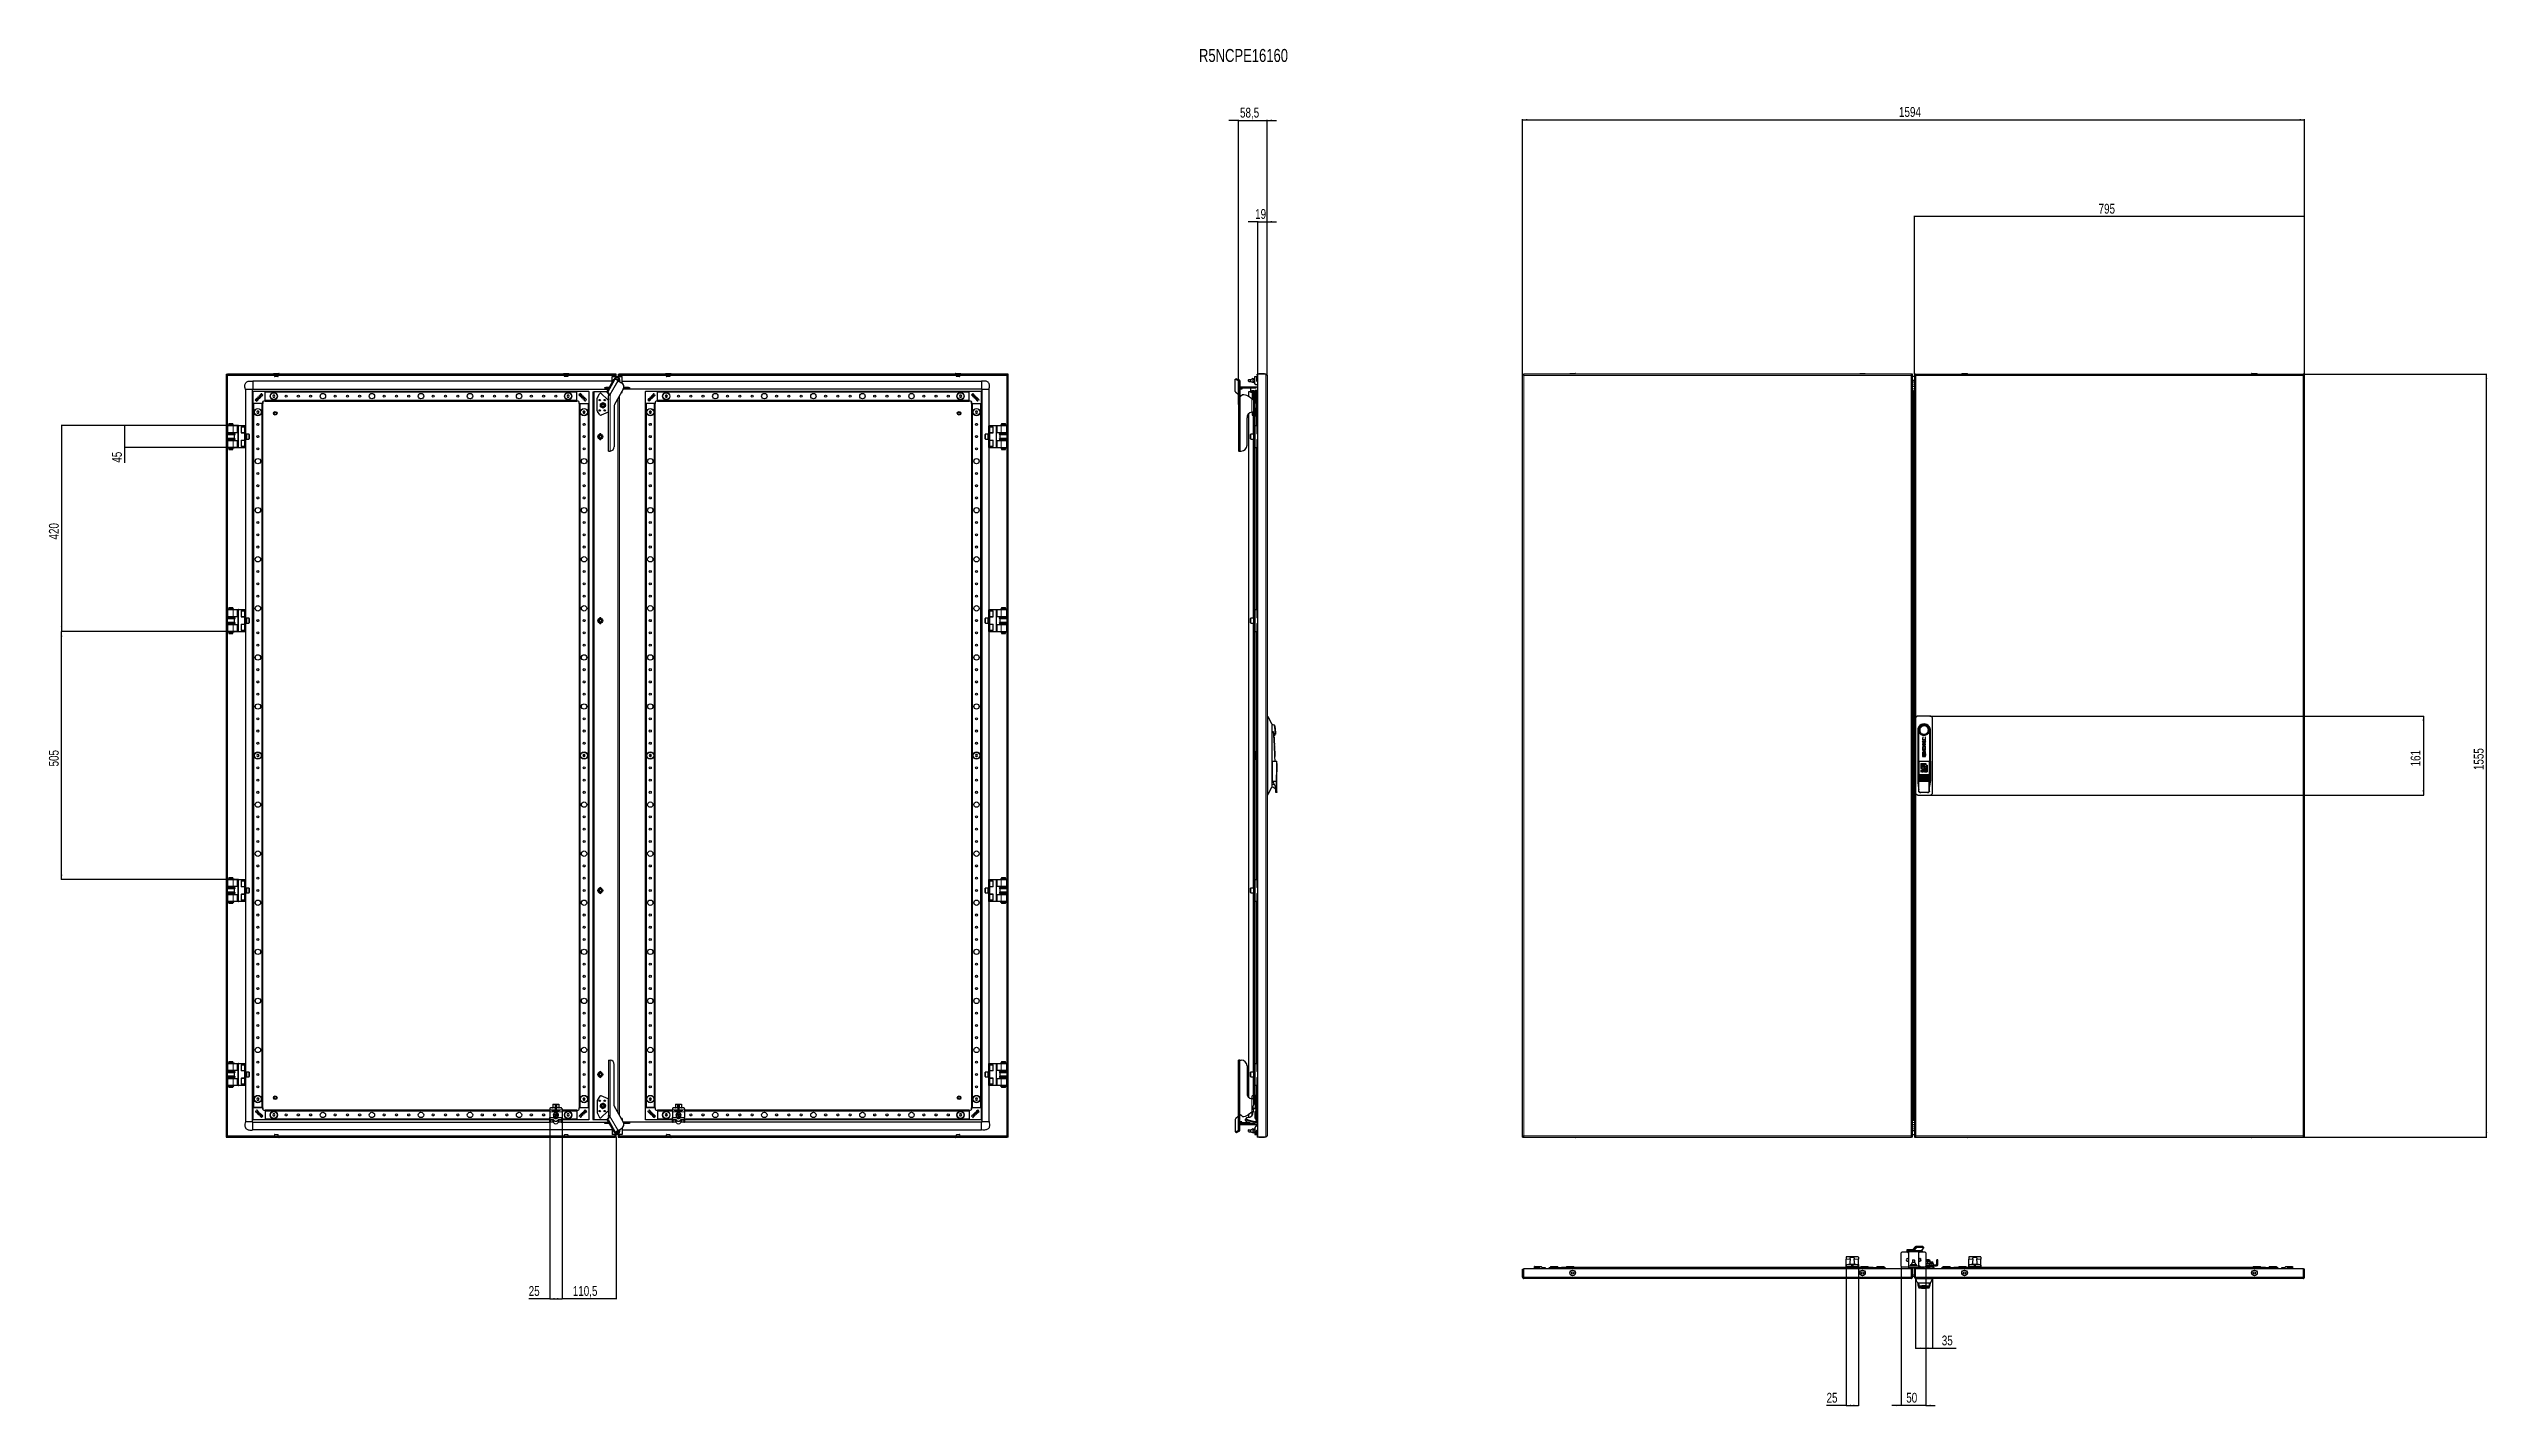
# Model space of a CAD drawing. Header units: millimetres. Extents: x -1581 to 3390, y -1547 to 1219.
import ezdxf

# ---------------------------------------------------------------- set-up
doc = ezdxf.new("R2010")
doc.units = ezdxf.units.MM
doc.layers.add('FORMAT', color=7, linetype='Continuous')
doc.styles.add('SLDTEXTSTYLE0', font='TXT', dxfattribs={"width": 0.75})
doc.dimstyles.new('SLDDIMSTYLE0', dxfattribs={"dimtxt": 20, "dimasz": 10, "dimexe": 0, "dimexo": 0.0625, "dimgap": 5, "dimtad": 2, "dimdec": 1, "dimrnd": 1e-09, "dimzin": 12, "dimdsep": 46, "dimtxsty": 'SLDTEXTSTYLE0', "dimsah": 1, "dimcen": 0.09, "dimadec": 0, "dimazin": 3, "dimtfac": 1, "dimtofl": 0, "dimtmove": 0, "dimatfit": 3, "dimfxl": 0, "dimfrac": 2, "dimtolj": 1, "dimtzin": 12, "dimarcsym": 0})
doc.dimstyles.new('SLDDIMSTYLE1', dxfattribs={"dimtxt": 20, "dimasz": 10, "dimexe": 0, "dimexo": 0.0625, "dimgap": 5, "dimtad": 2, "dimdec": 1, "dimrnd": 1e-09, "dimzin": 12, "dimdsep": 46, "dimtxsty": 'SLDTEXTSTYLE0', "dimsah": 1, "dimcen": 0.09, "dimadec": 0, "dimazin": 3, "dimtfac": 1, "dimtmove": 0, "dimatfit": 0, "dimfxl": 0, "dimfrac": 2, "dimtolj": 1, "dimtzin": 12, "dimarcsym": 0})

msp = doc.modelspace()

# ---------------------------------------------------------------- texts
at = {"layer": 'FORMAT', "insert": (763.64, 1218.85), "char_height": 26.4583, "attachment_point": 1, "style": 'SLDTEXTSTYLE0'}
msp.add_mtext('R5NCPE16160', dxfattribs=at)

# ---------------------------------------------------------------- blocks, each defined once
blk = doc.blocks.new('_D')
at = {"layer": 'FORMAT'}
for p, q in [((3015, 556.3), (3389.3, 556.3)), ((3388.3, -998.7), (3388.3, 556.3)), ((3015, -998.7), (3389.3, -998.7))]:
    blk.add_line(p, q, dxfattribs=at)
for points in [[(3388.3, 556.3), (3386.8, 546.3), (3389.9, 546.3)], [(3388.3, -998.7), (3389.9, -988.7), (3386.8, -988.7)]]:
    blk.add_solid(points, dxfattribs=at)
at = {"layer": 'FORMAT', "insert": (3362.5, -250.8), "char_height": 20, "attachment_point": 1, "rotation": 90, "style": 'SLDTEXTSTYLE0'}
blk.add_mtext('1555', dxfattribs=at)
blk = doc.blocks.new('_D_1')
at = {"layer": 'FORMAT'}
for p, q in [((1423.3, 556.3), (1423.3, 1075.7)), ((1423.3, 1074.7), (3017.3, 1074.7)), ((3017.3, 556.3), (3017.3, 1075.7))]:
    blk.add_line(p, q, dxfattribs=at)
for points in [[(1423.3, 1074.7), (1433.3, 1073.2), (1433.3, 1076.3)], [(3017.3, 1074.7), (3007.3, 1076.3), (3007.3, 1073.2)]]:
    blk.add_solid(points, dxfattribs=at)
at = {"layer": 'FORMAT', "insert": (2190.7, 1100.5), "char_height": 20, "attachment_point": 1, "style": 'SLDTEXTSTYLE0'}
blk.add_mtext('1594', dxfattribs=at)
blk = doc.blocks.new('_D_2')
at = {"layer": 'FORMAT'}
for p, q in [((2222.3, 556.3), (2222.3, 878.6)), ((3017.3, 877.6), (2222.3, 877.6)), ((3017.3, 556.3), (3017.3, 878.6))]:
    blk.add_line(p, q, dxfattribs=at)
for points in [[(2222.3, 877.6), (2232.3, 876), (2232.3, 879.1)], [(3017.3, 877.6), (3007.3, 879.1), (3007.3, 876)]]:
    blk.add_solid(points, dxfattribs=at)
at = {"layer": 'FORMAT', "insert": (2597.6, 903.3), "char_height": 20, "attachment_point": 1, "style": 'SLDTEXTSTYLE0'}
blk.add_mtext('795', dxfattribs=at)
blk = doc.blocks.new('_D_3')
at = {"layer": 'FORMAT'}
for p, q in [((2253.8, -140.7), (3260.6, -140.7)), ((3259.6, -140.7), (3259.6, -301.7)), ((2253.8, -301.7), (3260.6, -301.7))]:
    blk.add_line(p, q, dxfattribs=at)
for points in [[(3259.6, -140.7), (3258.1, -150.7), (3261.1, -150.7)], [(3259.6, -301.7), (3261.1, -291.7), (3258.1, -291.7)]]:
    blk.add_solid(points, dxfattribs=at)
at = {"layer": 'FORMAT', "insert": (3233.8, -243.4), "char_height": 20, "attachment_point": 1, "rotation": 90, "style": 'SLDTEXTSTYLE0'}
blk.add_mtext('161', dxfattribs=at)
blk = doc.blocks.new('_D_4')
at = {"layer": 'FORMAT'}
for p, q in [((843.9, 1073.3), (824.7, 1073.3)), ((843.9, 494.3), (843.9, 1074.3)), ((843.9, 1073.3), (902.4, 1073.3)), ((902.4, 553.7), (902.4, 1074.3)), ((902.4, 1073.3), (921.6, 1073.3))]:
    blk.add_line(p, q, dxfattribs=at)
for points in [[(843.9, 1073.3), (833.9, 1074.9), (833.9, 1071.8)], [(902.4, 1073.3), (912.4, 1071.8), (912.4, 1074.9)]]:
    blk.add_solid(points, dxfattribs=at)
at = {"layer": 'FORMAT', "insert": (847.3, 1099.1), "char_height": 20, "attachment_point": 1, "style": 'SLDTEXTSTYLE0'}
blk.add_mtext('58,5', dxfattribs=at)
blk = doc.blocks.new('_D_5')
at = {"layer": 'FORMAT'}
for p, q in [((883.4, 866.8), (864.2, 866.8)), ((883.4, 556.3), (883.4, 867.8)), ((883.4, 866.8), (902.4, 866.8)), ((902.4, 553.7), (902.4, 867.8)), ((902.4, 866.8), (921.6, 866.8))]:
    blk.add_line(p, q, dxfattribs=at)
for points in [[(883.4, 866.8), (873.4, 868.3), (873.4, 865.2)], [(902.4, 866.8), (912.4, 865.2), (912.4, 868.3)]]:
    blk.add_solid(points, dxfattribs=at)
at = {"layer": 'FORMAT', "insert": (878.1, 892.6), "char_height": 20, "attachment_point": 1, "style": 'SLDTEXTSTYLE0'}
blk.add_mtext('19', dxfattribs=at)
blk = doc.blocks.new('_D_6')
at = {"layer": 'FORMAT'}
for p, q in [((-1216.7, 451.3), (-1556.1, 451.3)), ((-1555.1, 451.3), (-1555.1, 31.3)), ((-1205.1, 31.3), (-1556.1, 31.3))]:
    blk.add_line(p, q, dxfattribs=at)
for points in [[(-1555.1, 451.3), (-1556.7, 441.3), (-1553.6, 441.3)], [(-1555.1, 31.3), (-1553.6, 41.3), (-1556.7, 41.3)]]:
    blk.add_solid(points, dxfattribs=at)
at = {"layer": 'FORMAT', "insert": (-1580.9, 219.1), "char_height": 20, "attachment_point": 1, "rotation": 90, "style": 'SLDTEXTSTYLE0'}
blk.add_mtext('420', dxfattribs=at)
blk = doc.blocks.new('_D_7')
at = {"layer": 'FORMAT'}
for p, q in [((-1194.7, 31.3), (-1556.1, 31.3)), ((-1555.1, -473.7), (-1555.1, 31.3)), ((-1194.7, -473.7), (-1556.1, -473.7))]:
    blk.add_line(p, q, dxfattribs=at)
for points in [[(-1555.1, 31.3), (-1556.7, 21.3), (-1553.6, 21.3)], [(-1555.1, -473.7), (-1553.6, -463.7), (-1556.7, -463.7)]]:
    blk.add_solid(points, dxfattribs=at)
at = {"layer": 'FORMAT', "insert": (-1580.9, -243.4), "char_height": 20, "attachment_point": 1, "rotation": 90, "style": 'SLDTEXTSTYLE0'}
blk.add_mtext('505', dxfattribs=at)
blk = doc.blocks.new('_D_8')
at = {"layer": 'FORMAT'}
for p, q in [((-534.9, -959.2), (-534.9, -1329.2)), ((-424.4, -998.7), (-424.4, -1329.2)), ((-424.4, -1328.2), (-534.9, -1328.2))]:
    blk.add_line(p, q, dxfattribs=at)
for points in [[(-534.9, -1328.2), (-524.9, -1329.7), (-524.9, -1326.7)], [(-424.4, -1328.2), (-434.4, -1326.7), (-434.4, -1329.7)]]:
    blk.add_solid(points, dxfattribs=at)
at = {"layer": 'FORMAT', "insert": (-512.9, -1302.4), "char_height": 20, "attachment_point": 1, "style": 'SLDTEXTSTYLE0'}
blk.add_mtext('110,5', dxfattribs=at)
blk = doc.blocks.new('_D_9')
at = {"layer": 'FORMAT'}
for p, q in [((-559.9, -959.2), (-559.9, -1329.2)), ((-534.9, -959.2), (-534.9, -1329.2)), ((-559.9, -1328.2), (-602.8, -1328.2)), ((-559.9, -1328.2), (-534.9, -1328.2))]:
    blk.add_line(p, q, dxfattribs=at)
for points in [[(-559.9, -1328.2), (-549.9, -1329.7), (-549.9, -1326.7)], [(-534.9, -1328.2), (-544.9, -1326.7), (-544.9, -1329.7)]]:
    blk.add_solid(points, dxfattribs=at)
at = {"layer": 'FORMAT', "insert": (-602.8, -1302.4), "char_height": 20, "attachment_point": 1, "style": 'SLDTEXTSTYLE0'}
blk.add_mtext('25', dxfattribs=at)
blk = doc.blocks.new('_D_10')
at = {"layer": 'FORMAT'}
for p, q in [((-1194.7, 451.3), (-1427.5, 451.3)), ((-1426.5, 451.3), (-1426.5, 406.3)), ((-1194.7, 406.3), (-1427.5, 406.3)), ((-1426.5, 406.3), (-1426.5, 375.7))]:
    blk.add_line(p, q, dxfattribs=at)
for points in [[(-1426.5, 451.3), (-1428, 441.3), (-1425, 441.3)], [(-1426.5, 406.3), (-1425, 416.3), (-1428, 416.3)]]:
    blk.add_solid(points, dxfattribs=at)
at = {"layer": 'FORMAT', "insert": (-1452.3, 375.7), "char_height": 20, "attachment_point": 1, "rotation": 90, "style": 'SLDTEXTSTYLE0'}
blk.add_mtext('45', dxfattribs=at)
blk = doc.blocks.new('_D_11')
at = {"layer": 'FORMAT'}
for p, q in [((2082.8, -1258.8), (2082.8, -1546.8)), ((2107.8, -1258.8), (2107.8, -1546.8)), ((2082.8, -1545.8), (2043, -1545.8)), ((2082.8, -1545.8), (2107.8, -1545.8))]:
    blk.add_line(p, q, dxfattribs=at)
for points in [[(2082.8, -1545.8), (2092.8, -1547.3), (2092.8, -1544.2)], [(2107.8, -1545.8), (2097.8, -1544.2), (2097.8, -1547.3)]]:
    blk.add_solid(points, dxfattribs=at)
at = {"layer": 'FORMAT', "insert": (2043, -1520), "char_height": 20, "attachment_point": 1, "style": 'SLDTEXTSTYLE0'}
blk.add_mtext('25', dxfattribs=at)
blk = doc.blocks.new('_D_12')
at = {"layer": 'FORMAT'}
for p, q in [((2195.3, -1262.2), (2195.3, -1546.8)), ((2245.3, -1262.2), (2245.3, -1546.8)), ((2195.3, -1545.8), (2176, -1545.8)), ((2245.3, -1545.8), (2195.3, -1545.8)), ((2245.3, -1545.8), (2264.5, -1545.8))]:
    blk.add_line(p, q, dxfattribs=at)
for points in [[(2195.3, -1545.8), (2185.3, -1544.2), (2185.3, -1547.3)], [(2245.3, -1545.8), (2255.3, -1547.3), (2255.3, -1544.2)]]:
    blk.add_solid(points, dxfattribs=at)
at = {"layer": 'FORMAT', "insert": (2205.5, -1520), "char_height": 20, "attachment_point": 1, "style": 'SLDTEXTSTYLE0'}
blk.add_mtext('50', dxfattribs=at)
blk = doc.blocks.new('_D_13')
at = {"layer": 'FORMAT'}
for p, q in [((2224.3, -1287.8), (2224.3, -1430)), ((2259.3, -1287.8), (2259.3, -1430)), ((2224.3, -1429), (2259.3, -1429)), ((2259.3, -1429), (2307.4, -1429))]:
    blk.add_line(p, q, dxfattribs=at)
for points in [[(2224.3, -1429), (2234.3, -1430.6), (2234.3, -1427.5)], [(2259.3, -1429), (2249.3, -1427.5), (2249.3, -1430.6)]]:
    blk.add_solid(points, dxfattribs=at)
at = {"layer": 'FORMAT', "insert": (2277.9, -1403.3), "char_height": 20, "attachment_point": 1, "style": 'SLDTEXTSTYLE0'}
blk.add_mtext('35', dxfattribs=at)

# ---------------------------------------------------------------- dimensions: what is measured, and where the dimension line sits
at = {"layer": 'FORMAT'}
for base, p1, p2, dimstyle, picture, middle in [((902.4, 1073.33), (843.92, 494.34), (902.4, 553.68), 'SLDDIMSTYLE1', '_D_4', (873.16, 1073.33)), ((3017.28, 1074.73), (1423.28, 556.28), (3017.28, 556.28), 'SLDDIMSTYLE0', '_D_1', (2220.28, 1074.73)), ((2222.28, 877.56), (3017.28, 556.28), (2222.28, 556.28), 'SLDDIMSTYLE0', '_D_2', (2619.78, 877.56)), ((902.4, 866.77), (883.4, 556.28), (902.4, 553.68), 'SLDDIMSTYLE1', '_D_5', (892.9, 866.77)), ((2195.28, -1545.77), (2245.28, -1262.17), (2195.28, -1262.17), 'SLDDIMSTYLE1', '_D_12', (2220.28, -1545.77))]:
    dim = msp.add_linear_dim(base=base, p1=p1, p2=p2, dimstyle=dimstyle, dxfattribs=at)
    dim.commit()
    dim.dimension.update_dxf_attribs({"geometry": picture, "text_midpoint": middle, "dimtype": 160})
for base, p1, p2, angle, picture, middle in [((3388.32, 556.28), (3014.98, -998.72), (3014.98, 556.28), 90, '_D', (3388.32, -221.22)), ((-1555.14, 31.28), (-1216.74, 451.28), (-1205.13, 31.28), 90, '_D_6', (-1555.14, 241.28)), ((-1426.49, 406.28), (-1194.74, 451.28), (-1194.74, 406.28), 90, '_D_10', (-1426.49, 390.47)), ((-1555.14, 31.28), (-1194.74, -473.72), (-1194.74, 31.28), 90, '_D_7', (-1555.14, -221.22)), ((3259.59, -301.72), (2253.78, -140.72), (2253.78, -301.72), 90, '_D_3', (3259.59, -221.22)), ((-534.94, -1328.21), (-559.94, -959.17), (-534.94, -959.17), 0, '_D_9', (-588.06, -1328.21)), ((-534.94, -1328.21), (-424.44, -998.72), (-534.94, -959.17), 0, '_D_8', (-479.69, -1328.21)), ((2107.78, -1545.77), (2082.78, -1258.77), (2107.78, -1258.77), 0, '_D_11', (2057.79, -1545.77)), ((2259.28, -1429.03), (2224.28, -1287.77), (2259.28, -1287.77), 0, '_D_13', (2292.66, -1429.03))]:
    dim = msp.add_linear_dim(base=base, p1=p1, p2=p2, angle=angle, dimstyle='SLDDIMSTYLE0', dxfattribs=at)
    dim.commit()
    dim.dimension.update_dxf_attribs({"geometry": picture, "text_midpoint": middle, "dimtype": 160})

# ---------------------------------------------------------------- linework, layer by layer
at = {"color": 7, "linetype": 'Continuous', "lineweight": 25}
for p, q in [((-1219.44, 556.28), (-1217.44, 556.28)), ((-1219.44, 556.28), (-1219.44, -998.72)), ((-1217.44, 556.28), (-1217.44, -998.72)), ((-1217.14, 554.28), (-1217.14, 556.28)), ((-426.74, 556.28), (-1217.14, 556.28)), ((-426.74, 554.28), (-1217.14, 554.28)), ((-1216.84, 553.68), (-1217.04, 554.28)), ((-1123.19, 557.03), (-1123.19, 556.28)), ((-1122.94, 557.28), (-1111.94, 557.28)), ((-1111.69, 556.28), (-1111.69, 557.03)), ((-532.19, 557.03), (-532.19, 556.28)), ((-531.94, 557.28), (-523.43, 557.28)), ((-523.43, 557.28), (-520.94, 557.28)), ((-520.69, 556.28), (-520.69, 557.03)), ((-432.44, 551.28), (-412.44, 551.28)), ((-432.44, 539.86), (-432.44, 551.28)), ((-426.83, 554.28), (-427.04, 553.68)), ((-424.44, 545.33), (-426.94, 547.82)), ((-426.94, 547.82), (-426.94, 546.38)), ((-417.94, 547.82), (-426.94, 547.82)), ((-426.74, 554.28), (-426.74, 556.28)), ((-424.44, 556.28), (-426.44, 556.28)), ((-426.44, 551.28), (-426.44, 556.28)), ((-424.44, 551.28), (-424.44, 556.28)), ((-420.44, 556.28), (-418.44, 556.28)), ((-420.44, 556.28), (-420.44, 551.28)), ((-420.43, 545.33), (-417.94, 547.82)), ((-418.44, 556.28), (-418.44, 551.28)), ((-418.14, 554.28), (-418.14, 556.28)), ((372.26, 556.28), (-418.14, 556.28)), ((372.26, 554.28), (-418.14, 554.28)), ((-417.84, 553.68), (-418.04, 554.28)), ((-417.94, 545.26), (-417.94, 547.82)), ((-412.44, 537.87), (-412.44, 551.28)), ((-324.19, 557.03), (-324.19, 556.28)), ((-323.94, 557.28), (-312.94, 557.28)), ((-312.69, 556.28), (-312.69, 557.03)), ((266.81, 557.03), (266.81, 556.28)), ((267.06, 557.28), (275.57, 557.28)), ((275.57, 557.28), (278.06, 557.28)), ((278.31, 556.28), (278.31, 557.03)), ((372.16, 554.28), (371.96, 553.68)), ((372.26, 554.28), (372.26, 556.28)), ((374.56, 556.28), (372.56, 556.28)), ((372.56, -998.72), (372.56, 556.28)), ((374.56, -998.72), (374.56, 556.28)), ((869.3, 545.33), (873.8, 547.82)), ((873.8, 545.26), (873.8, 547.82)), ((873.8, 546.82), (877.3, 546.82)), ((877.3, 536.78), (877.3, 551.28)), ((877.3, 551.28), (880.8, 551.28)), ((880.8, 551.28), (880.8, 543.56)), ((882.4, 554.28), (882.4, 556.28)), ((883.4, 556.28), (882.4, 556.28)), ((883.4, 554.28), (882.4, 554.28)), ((882.4, 554.28), (882.4, 543.64)), ((883.4, -998.72), (883.4, 556.28)), ((899.8, 556.28), (883.4, 556.28)), ((885.65, 557.03), (885.65, 556.28)), ((885.9, 557.28), (886.8, 557.28)), ((886.8, 557.28), (896.9, 557.28)), ((897.15, 556.28), (897.15, 557.03)), ((902.4, 553.68), (902.4, -996.12)), ((1423.28, 556.28), (1425.28, 556.28)), ((1423.28, -998.72), (1423.28, 556.28)), ((2215.98, 556.28), (1425.58, 556.28)), ((1425.58, 554.28), (1425.58, 556.28)), ((1519.53, 557.03), (1519.53, 556.28)), ((1519.78, 557.28), (1530.78, 557.28)), ((1531.03, 556.28), (1531.03, 557.03)), ((2110.53, 557.03), (2110.53, 556.28)), ((2110.78, 557.28), (2113.27, 557.28)), ((2113.27, 557.28), (2121.78, 557.28)), ((2122.03, 556.28), (2122.03, 557.03)), ((2215.98, 556.28), (2215.98, 554.6)), ((2218.28, 556.28), (2216.28, 556.28)), ((2218.28, -998.72), (2218.28, 556.28)), ((2222.28, 551.28), (2218.28, 551.28)), ((2222.28, 556.28), (2224.28, 556.28)), ((2222.28, 556.28), (2222.28, -998.72)), ((2224.58, 556.28), (2224.58, 554.57)), ((2224.58, 556.28), (3014.98, 556.28)), ((2318.53, 557.03), (2318.53, 556.28)), ((2318.78, 557.28), (2329.78, 557.28)), ((2330.03, 556.28), (2330.03, 557.03)), ((2909.53, 557.03), (2909.53, 556.28)), ((2909.78, 557.28), (2912.27, 557.28)), ((2912.27, 557.28), (2920.78, 557.28)), ((2921.03, 556.28), (2921.03, 557.03)), ((3014.98, 554.58), (3014.98, 556.28)), ((3017.28, 556.28), (3015.28, 556.28)), ((3017.28, -998.72), (3017.28, 556.28)), ((-1180.44, 524.78), (-1180.44, 451.28)), ((-1177.16, 524.78), (-1179.46, 524.78)), ((-1177.01, 524.78), (-1177.16, 524.78)), ((-1169.87, 524.78), (-1177.01, 524.78)), ((-1169.81, 524.78), (-1169.87, 524.78)), ((-1167.42, 524.78), (-1169.81, 524.78)), ((-1166.55, 524.78), (-1167.42, 524.78)), ((-1166.44, 524.78), (-1166.44, -967.22)), ((-1165.44, 541.78), (-1165.44, 526.11)), ((-432.44, 541.78), (-1165.44, 541.78)), ((-1165.44, 525.78), (-440.56, 525.78)), ((-1164.94, 496.58), (-1164.94, 520.98)), ((-1164.64, 521.28), (-1140.24, 521.28)), ((-1158.3, 505.88), (-1160.29, 503.89)), ((-1160.29, 503.89), (-1157.33, 500.93)), ((-1158.05, 505.33), (-1158.77, 504.59)), ((-1158.77, 504.59), (-1156.59, 502.41)), ((-1157.33, 500.93), (-1155.44, 502.82)), ((-1156.59, 502.41), (-1155.93, 503.09)), ((-1155.44, 502.82), (-1155.42, 502.84)), ((-1154.24, 509.94), (-1155.29, 508.89)), ((-1155.29, 508.89), (-1152.33, 505.93)), ((-1152.85, 508.55), (-1154.24, 509.94)), ((-1152.36, 511.82), (-1152.85, 508.55)), ((-1152.51, 508.23), (-1149.85, 508.41)), ((-1151.27, 506.99), (-1152.51, 508.23)), ((-1151.57, 512.61), (-1152.36, 511.82)), ((-1152.33, 505.93), (-1151.27, 506.99)), ((-1152.04, 509.52), (-1151.57, 512.61)), ((-1148.57, 509.7), (-1152.04, 509.52)), ((-1149.85, 508.41), (-1148.57, 509.7)), ((-1147, 515.74), (-1147.34, 516.43)), ((-1147.14, 515.6), (-1147, 515.74)), ((-1145.19, 514.17), (-1145.3, 514.06)), ((-1144.94, 513.66), (-1145.19, 514.17)), ((-1144.94, 499.28), (-1144.94, 496.58)), ((-1140.24, 501.28), (-1142.94, 501.28)), ((-1139.94, 520.98), (-1139.94, 521.28)), ((-1139.94, 521.28), (-504.94, 521.28)), ((-1139.94, 520.98), (-1139.94, 520.34)), ((-1139.94, 519.28), (-1139.94, 520.34)), ((-1139.94, 503.28), (-1139.94, 519.28)), ((-1139.94, 502.23), (-1139.94, 503.28)), ((-1139.94, 502.23), (-1139.94, 501.58)), ((-1139.94, 501.28), (-1139.94, 501.58)), ((-1139.94, 501.28), (-504.94, 501.28)), ((-1123.59, 513.28), (-1124.75, 511.28)), ((-1124.75, 511.28), (-1123.59, 509.28)), ((-1121.28, 513.28), (-1123.59, 513.28)), ((-1123.59, 509.28), (-1121.28, 509.28)), ((-1120.13, 511.28), (-1121.28, 513.28)), ((-1121.28, 509.28), (-1120.13, 511.28)), ((-523.59, 513.28), (-524.75, 511.28)), ((-524.75, 511.28), (-523.59, 509.28)), ((-521.28, 513.28), (-523.59, 513.28)), ((-523.59, 509.28), (-521.28, 509.28)), ((-520.13, 511.28), (-521.28, 513.28)), ((-521.28, 509.28), (-520.13, 511.28)), ((-504.94, 520.98), (-504.94, 521.28)), ((-504.94, 520.34), (-504.94, 520.98)), ((-504.94, 519.28), (-504.94, 520.34)), ((-504.94, 503.28), (-504.94, 519.28)), ((-504.94, 502.23), (-504.94, 503.28)), ((-504.94, 501.58), (-504.94, 502.23)), ((-504.94, 501.28), (-504.94, 501.58)), ((-504.64, 521.28), (-480.24, 521.28)), ((-501.94, 501.28), (-504.64, 501.28)), ((-497.33, 516.64), (-500.29, 513.68)), ((-500.29, 513.68), (-498.4, 511.79)), ((-499.94, 496.58), (-499.94, 499.28)), ((-496.63, 515.11), (-498.81, 512.93)), ((-498.81, 512.93), (-498.13, 512.27)), ((-498.4, 511.79), (-498.38, 511.77)), ((-495.34, 514.64), (-497.33, 516.64)), ((-495.89, 514.39), (-496.63, 515.11)), ((-492.33, 511.63), (-495.29, 508.67)), ((-495.29, 508.67), (-494.23, 507.61)), ((-494.23, 507.61), (-492.99, 508.86)), ((-492.99, 508.86), (-492.81, 506.2)), ((-492.81, 506.2), (-491.53, 504.91)), ((-492.67, 509.2), (-491.28, 510.59)), ((-489.41, 508.71), (-492.67, 509.2)), ((-491.28, 510.59), (-492.33, 511.63)), ((-491.71, 508.38), (-488.61, 507.91)), ((-491.53, 504.91), (-491.71, 508.38)), ((-488.61, 507.91), (-489.41, 508.71)), ((-487.57, 501.29), (-487.06, 501.53)), ((-487.06, 501.53), (-487.16, 501.64)), ((-485.62, 503.48), (-485.48, 503.35)), ((-485.48, 503.35), (-484.8, 503.68)), ((-479.94, 520.98), (-479.94, 496.58)), ((-471.94, 520.28), (-469.94, 520.28)), ((-471.94, 520.28), (-471.94, -962.72)), ((-469.94, 520.28), (-469.94, -962.72)), ((-469.34, 520.28), (-469.94, 520.28)), ((-443.22, 520.28), (-469.34, 520.28)), ((-462.94, 481.39), (-462.94, 507.44)), ((-462.67, 508.44), (-458.21, 516.16)), ((-455.13, 516.6), (-441.94, 504.28)), ((-451.58, 498.55), (-449.04, 497.17)), ((-447.44, 527.28), (-447.44, 528.78)), ((-447.44, 528.78), (-445.44, 528.78)), ((-445.44, 527.28), (-447.44, 527.28)), ((-445.44, 528.78), (-445.44, 527.28)), ((-438.83, 528.78), (-445.44, 528.78)), ((-439.7, 527.28), (-445.44, 527.28)), ((-439.33, 515.5), (-442.91, 519.55)), ((-442.88, 521.78), (-428.74, 546.26)), ((-441.94, 504.28), (-440.54, 504.28)), ((-437.5, 514.44), (-441.07, 518.49)), ((-441.04, 520.72), (-426.9, 545.2)), ((-440.3, 504.28), (-440.54, 504.28)), ((-437.43, 514.28), (-439.94, 514.28)), ((-439.94, 514.28), (-439.94, 512.04)), ((-439.94, 399.28), (-439.94, 512.04)), ((-439.33, 515.5), (-437.5, 514.44)), ((-436.62, 513.6), (-437.19, 514.13)), ((-436.94, 513.9), (-436.94, 513.48)), ((-436.64, 513.57), (-436.62, 513.6)), ((-409.98, 525.23), (-427.81, 494.34)), ((-427.63, 546.77), (-425.79, 545.71)), ((-425.79, 545.71), (-421.03, 542.96)), ((-424.44, 544.94), (-424.44, 545.33)), ((-424.44, 545.33), (-423.94, 544.83)), ((-424.44, 545.33), (-420.43, 545.33)), ((-420.66, 542.75), (-421.03, 542.96)), ((-420.43, 545.33), (-420.93, 544.83)), ((-420.66, 542.75), (-413.72, 538.74)), ((-420.43, 545.33), (-420.43, 542.62)), ((-418.44, 510.57), (-418.44, -953)), ((-417.94, 541.38), (-417.94, 545.26)), ((-417.94, 541.18), (-417.94, 541.38)), ((-413.87, 518.48), (-412.44, 518.48)), ((-412.44, 541.78), (320.56, 541.78)), ((-412.44, 518.48), (-412.44, 520.96)), ((320.56, 525.78), (-409.69, 525.78)), ((-399.44, 527.28), (-409.12, 527.28)), ((-399.44, 528.78), (-408.8, 528.78)), ((-399.44, 527.28), (-399.44, 528.78)), ((-399.44, 528.78), (-397.44, 528.78)), ((-397.44, 527.28), (-399.44, 527.28)), ((-397.44, 528.78), (-397.44, 527.28)), ((-364.94, 496.58), (-364.94, 520.98)), ((-364.64, 521.28), (-340.24, 521.28)), ((-358.3, 505.88), (-360.29, 503.89)), ((-360.29, 503.89), (-357.33, 500.93)), ((-358.05, 505.33), (-358.77, 504.59)), ((-358.77, 504.59), (-356.59, 502.41)), ((-357.33, 500.93), (-355.44, 502.82)), ((-356.59, 502.41), (-355.93, 503.09)), ((-355.44, 502.82), (-355.42, 502.84)), ((-354.24, 509.94), (-355.29, 508.89)), ((-355.29, 508.89), (-352.33, 505.93)), ((-352.85, 508.55), (-354.24, 509.94)), ((-352.36, 511.82), (-352.85, 508.55)), ((-352.51, 508.23), (-349.85, 508.41)), ((-351.27, 506.99), (-352.51, 508.23)), ((-351.57, 512.61), (-352.36, 511.82)), ((-352.33, 505.93), (-351.27, 506.99)), ((-352.04, 509.52), (-351.57, 512.61)), ((-348.57, 509.7), (-352.04, 509.52)), ((-349.85, 508.41), (-348.57, 509.7)), ((-347, 515.74), (-347.34, 516.43)), ((-347.14, 515.6), (-347, 515.74)), ((-345.19, 514.17), (-345.3, 514.06)), ((-344.94, 513.66), (-345.19, 514.17)), ((-344.94, 499.28), (-344.94, 496.58)), ((-340.24, 501.28), (-342.94, 501.28)), ((-339.94, 521.28), (295.06, 521.28)), ((-339.94, 520.98), (-339.94, 521.28)), ((-339.94, 520.98), (-339.94, 520.34)), ((-339.94, 519.28), (-339.94, 520.34)), ((-339.94, 503.28), (-339.94, 519.28)), ((-339.94, 502.23), (-339.94, 503.28)), ((-339.94, 502.23), (-339.94, 501.58)), ((-339.94, 501.28), (-339.94, 501.58)), ((-339.94, 501.28), (295.06, 501.28)), ((-323.59, 513.28), (-324.75, 511.28)), ((-324.75, 511.28), (-323.59, 509.28)), ((-321.28, 513.28), (-323.59, 513.28)), ((-323.59, 509.28), (-321.28, 509.28)), ((-320.13, 511.28), (-321.28, 513.28)), ((-321.28, 509.28), (-320.13, 511.28)), ((276.41, 513.28), (275.25, 511.28)), ((275.25, 511.28), (276.41, 509.28)), ((278.72, 513.28), (276.41, 513.28)), ((276.41, 509.28), (278.72, 509.28)), ((279.87, 511.28), (278.72, 513.28)), ((278.72, 509.28), (279.87, 511.28)), ((295.06, 520.98), (295.06, 521.28)), ((295.06, 520.34), (295.06, 520.98)), ((295.06, 519.28), (295.06, 520.34)), ((295.06, 503.28), (295.06, 519.28)), ((295.06, 502.23), (295.06, 503.28)), ((295.06, 501.58), (295.06, 502.23)), ((295.06, 501.28), (295.06, 501.58)), ((295.36, 521.28), (319.76, 521.28)), ((298.06, 501.28), (295.36, 501.28)), ((302.67, 516.64), (299.71, 513.68)), ((299.71, 513.68), (301.6, 511.79)), ((300.06, 496.58), (300.06, 499.28)), ((303.37, 515.11), (301.19, 512.93)), ((301.19, 512.93), (301.87, 512.27)), ((301.6, 511.79), (301.62, 511.77)), ((304.66, 514.64), (302.67, 516.64)), ((304.11, 514.39), (303.37, 515.11)), ((307.67, 511.63), (304.71, 508.67)), ((304.71, 508.67), (305.77, 507.61)), ((305.77, 507.61), (307.01, 508.86)), ((307.01, 508.86), (307.19, 506.2)), ((307.19, 506.2), (308.47, 504.91)), ((307.33, 509.2), (308.72, 510.59)), ((310.59, 508.71), (307.33, 509.2)), ((308.72, 510.59), (307.67, 511.63)), ((308.29, 508.38), (311.39, 507.91)), ((308.47, 504.91), (308.29, 508.38)), ((311.39, 507.91), (310.59, 508.71)), ((312.43, 501.29), (312.94, 501.53)), ((312.94, 501.53), (312.84, 501.64)), ((314.38, 503.48), (314.52, 503.35)), ((314.52, 503.35), (315.2, 503.68)), ((320.06, 520.98), (320.06, 496.58)), ((321.56, -967.22), (321.56, 524.78)), ((335.56, 451.28), (335.56, 524.78)), ((837.53, 520.72), (837.53, 545.2)), ((839.92, 546.8), (837.79, 545.74)), ((838.24, 545.71), (843.74, 542.96)), ((843.74, 514.44), (838.62, 518.49)), ((840.36, 546.77), (845.86, 544.03)), ((843.92, 542.75), (843.92, 538.74)), ((843.92, 538.74), (843.92, 525.23)), ((843.92, 525.23), (843.92, 494.34)), ((846.92, 542.75), (846.92, 538.74)), ((846.92, 538.74), (846.92, 525.23)), ((846.92, 525.23), (846.92, 494.34)), ((848.51, 510.64), (847.22, 512.04)), ((848.3, 528.78), (848.3, 530.48)), ((848.3, 530.48), (883.4, 530.48)), ((848.3, 527.28), (848.3, 528.78)), ((848.3, 528.78), (850.3, 528.78)), ((850.3, 527.28), (848.3, 527.28)), ((848.3, 525.48), (848.3, 527.28)), ((851.3, 525.48), (848.3, 525.48)), ((852.45, 514.28), (848.51, 510.64)), ((850.3, 528.78), (850.3, 527.28)), ((877.8, 528.78), (850.3, 528.78)), ((877.8, 527.28), (850.3, 527.28)), ((851.3, 527.28), (851.3, 525.48)), ((871.3, 505.48), (863.55, 510.92)), ((864.8, 541.82), (864.8, 544.83)), ((864.9, 520.28), (864.9, 509.97)), ((869.3, 520.28), (864.9, 520.28)), ((865.3, 545.33), (869.3, 545.33)), ((865.3, 541.32), (869.3, 541.32)), ((869.3, 541.32), (869.3, 545.33)), ((869.3, 541.32), (873.8, 538.82)), ((869.3, 518.48), (869.3, 527.28)), ((878.3, 518.48), (869.3, 518.48)), ((871.3, 520.48), (871.3, 522.48)), ((871.3, 522.48), (876.3, 522.48)), ((876.3, 520.48), (871.3, 520.48)), ((874.9, 517.13), (871.9, 517.13)), ((871.9, 517.13), (871.9, 516.6)), ((871.9, 516.6), (871.9, 505.31)), ((873.8, 545.32), (877.3, 545.32)), ((873.8, 541.38), (873.8, 545.26)), ((873.8, 538.82), (873.8, 541.38)), ((873.8, 541.32), (877.3, 541.32)), ((873.8, 539.82), (877.3, 539.82)), ((874.6, 504.28), (874.9, 504.28)), ((874.9, 518.48), (874.9, -933.48)), ((876.3, 522.48), (876.3, 520.48)), ((879.8, 534.28), (877.3, 536.78)), ((877.8, 527.28), (877.8, 528.78)), ((877.8, 528.78), (879.8, 528.78)), ((879.8, 527.28), (877.8, 527.28)), ((881.15, 522.48), (878.3, 522.48)), ((878.3, 522.48), (878.3, 518.48)), ((878.9, 518.78), (878.4, 518.28)), ((878.4, 504.28), (878.4, 518.28)), ((878.4, 504.28), (878.9, 503.78)), ((880.4, 518.78), (878.9, 518.78)), ((878.9, 518.78), (878.9, 503.78)), ((878.9, 503.78), (880.2, 503.78)), ((883.4, 534.28), (879.8, 534.28)), ((879.8, 528.78), (879.8, 527.28)), ((880.18, 510.22), (880.2, 510.22)), ((880.4, 507), (880.18, 507)), ((880.2, 516.64), (880.4, 516.64)), ((880.2, 514.64), (880.2, 516.64)), ((880.2, 514.64), (880.4, 514.64)), ((880.2, 512.68), (880.2, 514.64)), ((880.2, 512.68), (880.4, 512.68)), ((880.2, 511.63), (880.4, 511.63)), ((880.2, 510.59), (880.2, 511.63)), ((880.2, 510.59), (880.4, 510.59)), ((880.2, 509.2), (880.2, 510.59)), ((880.2, 509.2), (880.4, 509.2)), ((880.2, 508.71), (880.2, 509.2)), ((880.2, 507.91), (880.2, 508.71)), ((880.2, 508.71), (880.4, 508.71)), ((880.2, 507.91), (880.4, 507.91)), ((880.2, 507.13), (880.2, 507.91)), ((880.2, 503.35), (880.2, 503.68)), ((880.2, 503.68), (880.4, 503.68)), ((880.2, 503.35), (880.4, 503.35)), ((880.2, 502.67), (880.2, 503.35)), ((880.2, 502.67), (880.4, 502.67)), ((880.2, 501.64), (880.4, 501.64)), ((880.2, 501.53), (880.2, 501.64)), ((880.2, 501.53), (880.4, 501.53)), ((880.2, 501.29), (880.2, 501.53)), ((880.2, 500.93), (880.2, 501.29)), ((880.2, 501.29), (880.4, 501.29)), ((880.2, 500.93), (880.4, 500.93)), ((880.4, 496.58), (880.4, 520.98)), ((880.7, 521.28), (883.4, 521.28)), ((883.4, 523.13), (881.15, 522.48)), ((881.89, 542.11), (883.4, 541.68)), ((882.4, 543.64), (883.4, 542.31)), ((2218.82, 522.48), (2218.28, 522.48)), ((2218.41, 518.48), (2218.28, 518.48)), ((-1217.09, 452.48), (-1217.09, 451.58)), ((-1204.1, 452.48), (-1217.09, 452.48)), ((-1204.1, 451.58), (-1217.09, 451.58)), ((-1216.94, 451.08), (-1216.94, 436.98)), ((-1216.74, 451.28), (-1205.13, 451.28)), ((-1213.36, 455.53), (-1213.94, 454.53)), ((-1213.94, 454.53), (-1213.94, 452.53)), ((-1210.47, 454.53), (-1213.94, 454.53)), ((-1213.94, 452.53), (-1210.47, 452.53)), ((-1213.94, 451.53), (-1213.94, 451.28)), ((-1213.94, 451.53), (-1210.47, 451.53)), ((-1213.44, 452.53), (-1213.44, 452.48)), ((-1213.44, 451.58), (-1213.44, 451.53)), ((-1213.36, 455.53), (-1210.39, 455.53)), ((-1205.94, 454.53), (-1210.47, 454.53)), ((-1210.47, 452.53), (-1205.94, 452.53)), ((-1210.47, 451.53), (-1205.94, 451.53)), ((-1210.39, 455.53), (-1206.52, 455.53)), ((-1205.94, 454.53), (-1206.52, 455.53)), ((-1206.44, 452.48), (-1206.44, 452.53)), ((-1206.44, 451.53), (-1206.44, 451.58)), ((-1205.94, 452.53), (-1205.94, 454.53)), ((-1205.94, 451.28), (-1205.94, 451.53)), ((-1205.13, 451.28), (-1197.24, 451.28)), ((-1204.02, 452.48), (-1204.1, 452.48)), ((-1204.02, 451.58), (-1204.1, 451.58)), ((-1204.02, 451.58), (-1204.02, 452.48)), ((-1204, 452.48), (-1204.02, 452.48)), ((-1204, 451.58), (-1204.02, 451.58)), ((-1204, 451.58), (-1204, 452.48)), ((-1196.96, 451.28), (-1197.24, 451.28)), ((-1196.96, 451.28), (-1194.74, 451.28)), ((-1194.94, 406.48), (-1194.94, 451.08)), ((-1194.74, 451.28), (-1181.52, 451.28)), ((-1188.94, 447.98), (-1188.94, 436.88)), ((-1181.56, 448.28), (-1188.64, 448.28)), ((-1181.94, 447.98), (-1181.94, 436.88)), ((-1180.24, 448.28), (-1181.56, 448.28)), ((-1181.52, 451.28), (-1180.14, 451.28)), ((-1181.44, 448.58), (-1181.44, 451.08)), ((-1179.94, 451.08), (-1179.94, 448.58)), ((-1179.94, 447.98), (-1179.94, 448.58)), ((-1179.94, 447.98), (-1179.94, 436.88)), ((-1164.94, -938.72), (-1164.94, 496.28)), ((-1164.64, 496.28), (-1164.94, 496.28)), ((-1163.99, 496.28), (-1164.64, 496.28)), ((-1162.94, 496.28), (-1163.99, 496.28)), ((-1146.94, 496.28), (-1162.94, 496.28)), ((-1156.09, 480.78), (-1157.25, 478.78)), ((-1157.25, 478.78), (-1156.09, 476.78)), ((-1153.78, 480.78), (-1156.09, 480.78)), ((-1156.09, 476.78), (-1153.78, 476.78)), ((-1152.63, 478.78), (-1153.78, 480.78)), ((-1153.78, 476.78), (-1152.63, 478.78)), ((-1145.89, 496.28), (-1146.94, 496.28)), ((-1145.24, 496.28), (-1145.89, 496.28)), ((-1144.94, 496.28), (-1145.24, 496.28)), ((-1144.94, -938.72), (-1144.94, 496.28)), ((-499.94, 496.28), (-499.94, -938.72)), ((-499.94, 496.28), (-499.64, 496.28)), ((-498.99, 496.28), (-499.64, 496.28)), ((-498.99, 496.28), (-497.94, 496.28)), ((-497.94, 496.28), (-481.94, 496.28)), ((-491.09, 480.78), (-492.25, 478.78)), ((-492.25, 478.78), (-491.09, 476.78)), ((-488.78, 480.78), (-491.09, 480.78)), ((-491.09, 476.78), (-488.78, 476.78)), ((-487.63, 478.78), (-488.78, 480.78)), ((-488.78, 476.78), (-487.63, 478.78)), ((-481.94, 496.28), (-480.89, 496.28)), ((-480.24, 496.28), (-480.89, 496.28)), ((-480.24, 496.28), (-479.94, 496.28)), ((-479.94, 496.28), (-479.94, -938.72)), ((-457.84, 473.13), (-462.6, 480.28)), ((-456.51, 495.55), (-454.04, 497.05)), ((-440.54, 478.53), (-455.43, 472.38)), ((-451.3, 487.01), (-453.83, 488.39)), ((-446.37, 490.02), (-448.84, 488.51)), ((-440.54, 478.53), (-440.3, 478.78)), ((-440.54, 478.53), (-439.94, 478.64)), ((-428.35, 492.34), (-428.35, 408.28)), ((-364.94, -938.72), (-364.94, 496.28)), ((-364.64, 496.28), (-364.94, 496.28)), ((-363.99, 496.28), (-364.64, 496.28)), ((-362.94, 496.28), (-363.99, 496.28)), ((-346.94, 496.28), (-362.94, 496.28)), ((-356.09, 480.78), (-357.25, 478.78)), ((-357.25, 478.78), (-356.09, 476.78)), ((-353.78, 480.78), (-356.09, 480.78)), ((-356.09, 476.78), (-353.78, 476.78)), ((-352.63, 478.78), (-353.78, 480.78)), ((-353.78, 476.78), (-352.63, 478.78)), ((-345.89, 496.28), (-346.94, 496.28)), ((-345.24, 496.28), (-345.89, 496.28)), ((-344.94, 496.28), (-345.24, 496.28)), ((-344.94, -938.72), (-344.94, 496.28)), ((300.06, 496.28), (300.06, -938.72)), ((300.06, 496.28), (300.36, 496.28)), ((301.01, 496.28), (300.36, 496.28)), ((301.01, 496.28), (302.06, 496.28)), ((302.06, 496.28), (318.06, 496.28)), ((308.91, 480.78), (307.75, 478.78)), ((307.75, 478.78), (308.91, 476.78)), ((311.22, 480.78), (308.91, 480.78)), ((308.91, 476.78), (311.22, 476.78)), ((312.37, 478.78), (311.22, 480.78)), ((311.22, 476.78), (312.37, 478.78)), ((318.06, 496.28), (319.11, 496.28)), ((319.76, 496.28), (319.11, 496.28)), ((319.76, 496.28), (320.06, 496.28)), ((320.06, 496.28), (320.06, -938.72)), ((335.06, 448.58), (335.06, 451.08)), ((335.06, 448.58), (335.06, 447.98)), ((335.06, 436.88), (335.06, 447.98)), ((335.26, 451.28), (336.64, 451.28)), ((336.68, 448.28), (335.36, 448.28)), ((336.56, 451.08), (336.56, 448.58)), ((336.64, 451.28), (349.86, 451.28)), ((343.76, 448.28), (336.68, 448.28)), ((337.06, 436.88), (337.06, 447.98)), ((344.06, 436.88), (344.06, 447.98)), ((349.86, 451.28), (352.08, 451.28)), ((350.06, 451.08), (350.06, 406.48)), ((352.36, 451.28), (352.08, 451.28)), ((352.36, 451.28), (360.25, 451.28)), ((359.12, 452.48), (359.12, 451.58)), ((359.14, 452.48), (359.12, 452.48)), ((359.14, 451.58), (359.12, 451.58)), ((359.14, 452.48), (359.14, 451.58)), ((359.22, 452.48), (359.14, 452.48)), ((359.22, 451.58), (359.14, 451.58)), ((372.21, 452.48), (359.22, 452.48)), ((372.21, 451.58), (359.22, 451.58)), ((360.25, 451.28), (371.86, 451.28)), ((361.64, 455.53), (361.06, 454.53)), ((361.06, 454.53), (361.06, 452.53)), ((369.06, 454.53), (361.06, 454.53)), ((361.06, 452.53), (369.06, 452.53)), ((361.06, 451.53), (361.06, 451.28)), ((361.06, 451.53), (369.06, 451.53)), ((361.56, 452.53), (361.56, 452.48)), ((361.56, 451.58), (361.56, 451.53)), ((361.64, 455.53), (368.48, 455.53)), ((369.06, 454.53), (368.48, 455.53)), ((368.56, 452.48), (368.56, 452.53)), ((368.56, 451.53), (368.56, 451.58)), ((369.06, 452.53), (369.06, 454.53)), ((369.06, 451.28), (369.06, 451.53)), ((372.06, 436.98), (372.06, 451.08)), ((372.21, 451.58), (372.21, 452.48)), ((843.92, 494.34), (843.92, 492.34)), ((843.92, 492.34), (843.92, 408.28)), ((846.92, 494.34), (846.92, 492.34)), ((846.92, 492.34), (846.92, 408.28)), ((861.51, 411.28), (861.51, 466.78)), ((864.9, 475.4), (864.9, -917.83)), ((874.9, 478.53), (871.9, 478.53)), ((871.9, 478.53), (871.9, 472.38)), ((871.9, 472.38), (871.9, 472.24)), ((871.9, 472.24), (874.9, 472.24)), ((877.9, 406.48), (877.9, 451.08)), ((878.1, 451.28), (881.7, 451.28)), ((878.9, 486.28), (878.4, 485.78)), ((878.4, 471.78), (878.4, 485.78)), ((878.4, 471.78), (878.9, 471.28)), ((880.4, 486.28), (878.9, 486.28)), ((878.9, 486.28), (878.9, 471.28)), ((878.9, 471.28), (880.4, 471.28)), ((880.4, 496.28), (880.4, 451.28)), ((880.4, 496.28), (880.7, 496.28)), ((881.35, 496.28), (880.7, 496.28)), ((881.35, 496.28), (882.4, 496.28)), ((882.1, 451.28), (881.7, 451.28)), ((881.9, 451.08), (881.9, 434.98)), ((882.1, 451.28), (883.4, 451.28)), ((882.4, 496.28), (883.4, 496.28)), ((-1217.44, 435.78), (-1202.44, 435.78)), ((-1202.44, 435.18), (-1217.44, 435.18)), ((-1202.44, 432.38), (-1217.44, 432.38)), ((-1202.44, 425.18), (-1217.44, 425.18)), ((-1202.44, 422.38), (-1217.44, 422.38)), ((-1217.44, 421.78), (-1202.44, 421.78)), ((-1217.09, 405.98), (-1217.09, 405.08)), ((-1203.62, 405.98), (-1217.09, 405.98)), ((-1203.62, 405.08), (-1217.09, 405.08)), ((-1216.94, 420.58), (-1216.94, 406.48)), ((-1205.13, 436.78), (-1216.74, 436.78)), ((-1216.74, 420.78), (-1205.13, 420.78)), ((-1205.13, 406.28), (-1216.74, 406.28)), ((-1213.94, 436.78), (-1213.94, 435.78)), ((-1213.94, 421.78), (-1213.94, 420.78)), ((-1213.94, 406.28), (-1213.94, 406.03)), ((-1213.94, 406.03), (-1210.47, 406.03)), ((-1213.94, 405.03), (-1213.94, 403.03)), ((-1213.94, 405.03), (-1210.47, 405.03)), ((-1213.94, 403.03), (-1213.36, 402.03)), ((-1213.94, 403.03), (-1205.94, 403.03)), ((-1213.44, 406.03), (-1213.44, 405.98)), ((-1213.44, 405.08), (-1213.44, 405.03)), ((-1206.52, 402.03), (-1213.36, 402.03)), ((-1210.47, 406.03), (-1205.94, 406.03)), ((-1210.47, 405.03), (-1205.94, 405.03)), ((-1206.52, 402.03), (-1205.94, 403.03)), ((-1206.44, 405.98), (-1206.44, 406.03)), ((-1206.44, 405.03), (-1206.44, 405.08)), ((-1205.94, 435.78), (-1205.94, 436.78)), ((-1205.94, 420.78), (-1205.94, 421.78)), ((-1205.94, 406.03), (-1205.94, 406.28)), ((-1205.94, 403.03), (-1205.94, 405.03)), ((-1197.24, 436.78), (-1205.13, 436.78)), ((-1205.13, 420.78), (-1197.24, 420.78)), ((-1197.24, 406.28), (-1205.13, 406.28)), ((-1203.57, 405.98), (-1203.62, 405.98)), ((-1203.57, 405.08), (-1203.62, 405.08)), ((-1203.57, 405.08), (-1203.57, 405.98)), ((-1202.44, 435.18), (-1202.44, 435.78)), ((-1201.74, 434.5), (-1202.44, 435.18)), ((-1202.44, 432.38), (-1201.74, 433.07)), ((-1202.44, 425.18), (-1202.44, 432.38)), ((-1201.74, 424.5), (-1202.44, 425.18)), ((-1202.44, 422.38), (-1201.74, 423.07)), ((-1202.44, 421.78), (-1202.44, 422.38)), ((-1197.24, 436.78), (-1196.96, 436.78)), ((-1196.96, 420.78), (-1197.24, 420.78)), ((-1197.24, 406.28), (-1196.96, 406.28)), ((-1196.44, 436.78), (-1196.96, 436.78)), ((-1196.96, 420.78), (-1196.44, 420.78)), ((-1194.74, 406.28), (-1196.96, 406.28)), ((-1181.52, 406.28), (-1194.74, 406.28)), ((-1188.94, 420.68), (-1188.94, 409.58)), ((-1188.64, 436.58), (-1181.56, 436.58)), ((-1181.56, 420.98), (-1188.64, 420.98)), ((-1188.64, 409.28), (-1181.56, 409.28)), ((-1181.94, 420.68), (-1181.94, 409.58)), ((-1181.56, 436.58), (-1180.24, 436.58)), ((-1180.24, 420.98), (-1181.56, 420.98)), ((-1181.56, 409.28), (-1180.24, 409.28)), ((-1180.14, 406.28), (-1181.52, 406.28)), ((-1181.44, 421.28), (-1181.44, 436.28)), ((-1181.44, 406.48), (-1181.44, 408.98)), ((-1180.44, 406.28), (-1180.44, 76.28)), ((-1179.94, 436.28), (-1179.94, 436.88)), ((-1179.94, 436.28), (-1179.94, 421.28)), ((-1178.69, 431.78), (-1179.94, 431.78)), ((-1179.94, 425.78), (-1178.69, 425.78)), ((-1179.94, 420.68), (-1179.94, 421.28)), ((-1179.94, 420.68), (-1179.94, 409.58)), ((-1179.94, 408.98), (-1179.94, 409.58)), ((-1179.94, 408.98), (-1179.94, 406.48)), ((-1173.04, 433.78), (-1178.44, 433.78)), ((-1178.44, 433.78), (-1178.44, 423.78)), ((-1178.44, 423.78), (-1173.04, 423.78)), ((-1172.44, 433.18), (-1172.44, 424.38)), ((-459.04, 430.78), (-459.72, 427.97)), ((-457.62, 425.97), (-459.72, 427.97)), ((-456.26, 431.6), (-459.04, 430.78)), ((-454.84, 426.78), (-457.62, 425.97)), ((-456.26, 431.6), (-454.16, 429.6)), ((-454.84, 426.78), (-454.16, 429.6)), ((-439.94, 399.28), (-438.97, 399.28)), ((-438.97, 399.28), (-436.85, 399.28)), ((327.56, 428.78), (327.56, 433.18)), ((327.56, 424.38), (327.56, 428.78)), ((333.56, 433.78), (328.16, 433.78)), ((328.16, 423.78), (333.56, 423.78)), ((333.56, 428.78), (333.56, 433.78)), ((333.56, 423.78), (333.56, 428.78)), ((335.06, 431.78), (333.81, 431.78)), ((333.81, 425.78), (335.06, 425.78)), ((335.06, 436.88), (335.06, 436.28)), ((335.06, 421.28), (335.06, 436.28)), ((335.06, 421.28), (335.06, 420.68)), ((335.06, 409.58), (335.06, 420.68)), ((335.06, 409.58), (335.06, 408.98)), ((335.06, 406.48), (335.06, 408.98)), ((336.64, 406.28), (335.26, 406.28)), ((335.36, 436.58), (336.68, 436.58)), ((336.68, 420.98), (335.36, 420.98)), ((335.36, 409.28), (336.68, 409.28)), ((335.56, 76.28), (335.56, 406.28)), ((336.56, 436.28), (336.56, 421.28)), ((336.56, 408.98), (336.56, 406.48)), ((349.86, 406.28), (336.64, 406.28)), ((336.68, 436.58), (343.76, 436.58)), ((343.76, 420.98), (336.68, 420.98)), ((336.68, 409.28), (343.76, 409.28)), ((337.06, 409.58), (337.06, 420.68)), ((344.06, 409.58), (344.06, 420.68)), ((352.08, 406.28), (349.86, 406.28)), ((352.08, 436.78), (351.56, 436.78)), ((351.56, 420.78), (352.08, 420.78)), ((352.08, 436.78), (352.36, 436.78)), ((352.36, 420.78), (352.08, 420.78)), ((352.08, 406.28), (352.36, 406.28)), ((360.25, 436.78), (352.36, 436.78)), ((352.36, 420.78), (360.25, 420.78)), ((360.25, 406.28), (352.36, 406.28)), ((357.56, 435.18), (356.86, 434.5)), ((356.86, 433.07), (357.56, 432.38)), ((357.56, 425.18), (356.86, 424.5)), ((356.86, 423.07), (357.56, 422.38)), ((357.56, 435.78), (357.56, 435.18)), ((357.56, 435.78), (372.56, 435.78)), ((372.56, 435.18), (357.56, 435.18)), ((357.56, 432.38), (357.56, 425.18)), ((372.56, 432.38), (357.56, 432.38)), ((372.56, 425.18), (357.56, 425.18)), ((357.56, 422.38), (357.56, 421.78)), ((372.56, 422.38), (357.56, 422.38)), ((357.56, 421.78), (372.56, 421.78)), ((358.69, 405.98), (358.69, 405.08)), ((358.74, 405.98), (358.69, 405.98)), ((358.74, 405.08), (358.69, 405.08)), ((372.21, 405.98), (358.74, 405.98)), ((372.21, 405.08), (358.74, 405.08)), ((371.86, 436.78), (360.25, 436.78)), ((360.25, 420.78), (371.86, 420.78)), ((371.86, 406.28), (360.25, 406.28)), ((361.06, 436.78), (361.06, 435.78)), ((361.06, 421.78), (361.06, 420.78)), ((361.06, 406.28), (361.06, 406.03)), ((361.06, 406.03), (369.06, 406.03)), ((361.06, 405.03), (361.06, 403.03)), ((361.06, 405.03), (369.06, 405.03)), ((361.06, 403.03), (361.64, 402.03)), ((361.06, 403.03), (365.59, 403.03)), ((361.56, 406.03), (361.56, 405.98)), ((361.56, 405.08), (361.56, 405.03)), ((365.52, 402.03), (361.64, 402.03)), ((368.48, 402.03), (365.52, 402.03)), ((365.59, 403.03), (369.06, 403.03)), ((368.48, 402.03), (369.06, 403.03)), ((368.56, 405.98), (368.56, 406.03)), ((368.56, 405.03), (368.56, 405.08)), ((369.06, 435.78), (369.06, 436.78)), ((369.06, 420.78), (369.06, 421.78)), ((369.06, 406.03), (369.06, 406.28)), ((369.06, 403.03), (369.06, 405.03)), ((372.06, 406.48), (372.06, 420.58)), ((372.21, 405.08), (372.21, 405.98)), ((843.92, 408.28), (843.92, 399.31)), ((846.92, 399.31), (843.92, 399.31)), ((844.88, 399.28), (847, 399.28)), ((846.92, 408.28), (846.92, 399.31)), ((847.22, 399.28), (847, 399.28)), ((847.22, 399.28), (849.51, 399.28)), ((868.9, 427.74), (868.9, 433.18)), ((868.9, 424.38), (868.9, 427.74)), ((874.9, 433.78), (869.5, 433.78)), ((869.5, 423.78), (874.9, 423.78)), ((881.7, 406.28), (878.1, 406.28)), ((880.4, 406.28), (880.4, 76.28)), ((881.7, 406.28), (882.1, 406.28)), ((881.9, 422.58), (881.9, 406.48)), ((882.1, 434.78), (883.4, 434.78)), ((883.4, 422.78), (882.1, 422.78)), ((883.4, 406.28), (882.1, 406.28)), ((-1217.44, 60.78), (-1202.44, 60.78)), ((-1202.44, 60.18), (-1217.44, 60.18)), ((-1202.44, 57.38), (-1217.44, 57.38)), ((-1202.44, 50.18), (-1217.44, 50.18)), ((-1217.09, 77.48), (-1217.09, 76.58)), ((-1204.1, 77.48), (-1217.09, 77.48)), ((-1204.1, 76.58), (-1217.09, 76.58)), ((-1216.94, 76.08), (-1216.94, 61.98)), ((-1216.74, 76.28), (-1205.13, 76.28)), ((-1205.13, 61.78), (-1216.74, 61.78)), ((-1213.36, 80.53), (-1213.94, 79.53)), ((-1213.94, 79.53), (-1213.94, 77.53)), ((-1210.47, 79.53), (-1213.94, 79.53)), ((-1213.94, 77.53), (-1210.47, 77.53)), ((-1213.94, 76.53), (-1213.94, 76.28)), ((-1213.94, 76.53), (-1210.47, 76.53)), ((-1213.94, 61.78), (-1213.94, 60.78)), ((-1213.44, 77.53), (-1213.44, 77.48)), ((-1213.44, 76.58), (-1213.44, 76.53)), ((-1213.36, 80.53), (-1210.39, 80.53)), ((-1205.94, 79.53), (-1210.47, 79.53)), ((-1210.47, 77.53), (-1205.94, 77.53)), ((-1210.47, 76.53), (-1205.94, 76.53)), ((-1210.39, 80.53), (-1206.52, 80.53)), ((-1205.94, 79.53), (-1206.52, 80.53)), ((-1206.44, 77.48), (-1206.44, 77.53)), ((-1206.44, 76.53), (-1206.44, 76.58)), ((-1205.94, 77.53), (-1205.94, 79.53)), ((-1205.94, 76.28), (-1205.94, 76.53)), ((-1205.94, 60.78), (-1205.94, 61.78)), ((-1205.13, 76.28), (-1197.24, 76.28)), ((-1197.24, 61.78), (-1205.13, 61.78)), ((-1204.02, 77.48), (-1204.1, 77.48)), ((-1204.02, 76.58), (-1204.1, 76.58)), ((-1204.02, 76.58), (-1204.02, 77.48)), ((-1204, 77.48), (-1204.02, 77.48)), ((-1204, 76.58), (-1204.02, 76.58)), ((-1204, 76.58), (-1204, 77.48)), ((-1202.44, 60.18), (-1202.44, 60.78)), ((-1201.74, 59.5), (-1202.44, 60.18)), ((-1202.44, 57.38), (-1201.74, 58.07)), ((-1202.44, 50.18), (-1202.44, 57.38)), ((-1201.74, 49.5), (-1202.44, 50.18)), ((-1196.96, 76.28), (-1197.24, 76.28)), ((-1197.24, 61.78), (-1196.96, 61.78)), ((-1196.96, 76.28), (-1194.74, 76.28)), ((-1196.44, 61.78), (-1196.96, 61.78)), ((-1194.94, 31.48), (-1194.94, 76.08)), ((-1194.74, 76.28), (-1181.52, 76.28)), ((-1188.94, 72.98), (-1188.94, 61.88)), ((-1181.56, 73.28), (-1188.64, 73.28)), ((-1188.64, 61.58), (-1181.56, 61.58)), ((-1181.94, 72.98), (-1181.94, 61.88)), ((-1180.24, 73.28), (-1181.56, 73.28)), ((-1181.56, 61.58), (-1180.24, 61.58)), ((-1181.52, 76.28), (-1180.14, 76.28)), ((-1181.44, 73.58), (-1181.44, 76.08)), ((-1181.44, 46.28), (-1181.44, 61.28)), ((-1179.94, 76.08), (-1179.94, 73.58)), ((-1179.94, 72.98), (-1179.94, 73.58)), ((-1179.94, 72.98), (-1179.94, 61.88)), ((-1179.94, 61.28), (-1179.94, 61.88)), ((-1179.94, 61.28), (-1179.94, 46.28)), ((-1178.69, 56.78), (-1179.94, 56.78)), ((-1179.94, 50.78), (-1178.69, 50.78)), ((-1173.04, 58.78), (-1178.44, 58.78)), ((-1178.44, 58.78), (-1178.44, 48.78)), ((-1172.44, 58.18), (-1172.44, 49.38)), ((-459.04, 55.78), (-459.72, 52.97)), ((-457.62, 50.97), (-459.72, 52.97)), ((-456.26, 56.6), (-459.04, 55.78)), ((-454.84, 51.78), (-457.62, 50.97)), ((-456.26, 56.6), (-454.16, 54.6)), ((-454.84, 51.78), (-454.16, 54.6)), ((327.56, 53.78), (327.56, 58.18)), ((327.56, 49.38), (327.56, 53.78)), ((333.56, 58.78), (328.16, 58.78)), ((333.56, 53.78), (333.56, 58.78)), ((333.56, 48.78), (333.56, 53.78)), ((335.06, 56.78), (333.81, 56.78)), ((333.81, 50.78), (335.06, 50.78)), ((335.06, 73.58), (335.06, 76.08)), ((335.06, 73.58), (335.06, 72.98)), ((335.06, 61.88), (335.06, 72.98)), ((335.06, 61.88), (335.06, 61.28)), ((335.06, 46.28), (335.06, 61.28)), ((335.26, 76.28), (336.64, 76.28)), ((336.68, 73.28), (335.36, 73.28)), ((335.36, 61.58), (336.68, 61.58)), ((336.56, 76.08), (336.56, 73.58)), ((336.56, 61.28), (336.56, 46.28)), ((336.64, 76.28), (349.86, 76.28)), ((343.76, 73.28), (336.68, 73.28)), ((336.68, 61.58), (343.76, 61.58)), ((337.06, 61.88), (337.06, 72.98)), ((344.06, 61.88), (344.06, 72.98)), ((349.86, 76.28), (352.08, 76.28)), ((350.06, 76.08), (350.06, 31.48)), ((352.08, 61.78), (351.56, 61.78)), ((352.36, 76.28), (352.08, 76.28)), ((352.08, 61.78), (352.36, 61.78)), ((352.36, 76.28), (360.25, 76.28)), ((360.25, 61.78), (352.36, 61.78)), ((357.56, 60.18), (356.86, 59.5)), ((356.86, 58.07), (357.56, 57.38)), ((357.56, 50.18), (356.86, 49.5)), ((357.56, 60.78), (357.56, 60.18)), ((357.56, 60.78), (372.56, 60.78)), ((372.56, 60.18), (357.56, 60.18)), ((357.56, 57.38), (357.56, 50.18)), ((372.56, 57.38), (357.56, 57.38)), ((372.56, 50.18), (357.56, 50.18)), ((359.12, 77.48), (359.12, 76.58)), ((359.14, 77.48), (359.12, 77.48)), ((359.14, 76.58), (359.12, 76.58)), ((359.14, 77.48), (359.14, 76.58)), ((359.22, 77.48), (359.14, 77.48)), ((359.22, 76.58), (359.14, 76.58)), ((372.21, 77.48), (359.22, 77.48)), ((372.21, 76.58), (359.22, 76.58)), ((360.25, 76.28), (371.86, 76.28)), ((371.86, 61.78), (360.25, 61.78)), ((361.64, 80.53), (361.06, 79.53)), ((361.06, 79.53), (361.06, 77.53)), ((369.06, 79.53), (361.06, 79.53)), ((361.06, 77.53), (369.06, 77.53)), ((361.06, 76.53), (361.06, 76.28)), ((361.06, 76.53), (369.06, 76.53)), ((361.06, 61.78), (361.06, 60.78)), ((361.56, 77.53), (361.56, 77.48)), ((361.56, 76.58), (361.56, 76.53)), ((361.64, 80.53), (368.48, 80.53)), ((369.06, 79.53), (368.48, 80.53)), ((368.56, 77.48), (368.56, 77.53)), ((368.56, 76.53), (368.56, 76.58)), ((369.06, 77.53), (369.06, 79.53)), ((369.06, 76.28), (369.06, 76.53)), ((369.06, 60.78), (369.06, 61.78)), ((372.06, 61.98), (372.06, 76.08)), ((372.21, 76.58), (372.21, 77.48)), ((868.9, 52.74), (868.9, 58.18)), ((868.9, 49.38), (868.9, 52.74)), ((874.9, 58.78), (869.5, 58.78)), ((877.9, 31.48), (877.9, 76.08)), ((878.1, 76.28), (881.7, 76.28)), ((882.1, 76.28), (881.7, 76.28)), ((881.9, 76.08), (881.9, 59.98)), ((882.1, 76.28), (883.4, 76.28)), ((882.1, 59.78), (883.4, 59.78)), ((-1202.44, 47.38), (-1217.44, 47.38)), ((-1217.44, 46.78), (-1202.44, 46.78)), ((-1217.09, 30.98), (-1217.09, 30.08)), ((-1203.62, 30.98), (-1217.09, 30.98)), ((-1203.62, 30.08), (-1217.09, 30.08)), ((-1216.94, 45.58), (-1216.94, 31.48)), ((-1216.74, 45.78), (-1205.13, 45.78)), ((-1205.13, 31.28), (-1216.74, 31.28)), ((-1213.94, 46.78), (-1213.94, 45.78)), ((-1213.94, 31.28), (-1213.94, 31.03)), ((-1213.94, 31.03), (-1210.47, 31.03)), ((-1213.94, 30.03), (-1213.94, 28.03)), ((-1213.94, 30.03), (-1210.47, 30.03)), ((-1213.94, 28.03), (-1213.36, 27.03)), ((-1213.94, 28.03), (-1205.94, 28.03)), ((-1213.44, 31.03), (-1213.44, 30.98)), ((-1213.44, 30.08), (-1213.44, 30.03)), ((-1206.52, 27.03), (-1213.36, 27.03)), ((-1210.47, 31.03), (-1205.94, 31.03)), ((-1210.47, 30.03), (-1205.94, 30.03)), ((-1206.52, 27.03), (-1205.94, 28.03)), ((-1206.44, 30.98), (-1206.44, 31.03)), ((-1206.44, 30.03), (-1206.44, 30.08)), ((-1205.94, 45.78), (-1205.94, 46.78)), ((-1205.94, 31.03), (-1205.94, 31.28)), ((-1205.94, 28.03), (-1205.94, 30.03)), ((-1205.13, 45.78), (-1197.24, 45.78)), ((-1197.24, 31.28), (-1205.13, 31.28)), ((-1203.57, 30.98), (-1203.62, 30.98)), ((-1203.57, 30.08), (-1203.62, 30.08)), ((-1203.57, 30.08), (-1203.57, 30.98)), ((-1202.44, 47.38), (-1201.74, 48.07)), ((-1202.44, 46.78), (-1202.44, 47.38)), ((-1196.96, 45.78), (-1197.24, 45.78)), ((-1197.24, 31.28), (-1196.96, 31.28)), ((-1196.96, 45.78), (-1196.44, 45.78)), ((-1194.74, 31.28), (-1196.96, 31.28)), ((-1181.52, 31.28), (-1194.74, 31.28)), ((-1188.94, 45.68), (-1188.94, 34.58)), ((-1181.56, 45.98), (-1188.64, 45.98)), ((-1188.64, 34.28), (-1181.56, 34.28)), ((-1181.94, 45.68), (-1181.94, 34.58)), ((-1180.24, 45.98), (-1181.56, 45.98)), ((-1181.56, 34.28), (-1180.24, 34.28)), ((-1180.14, 31.28), (-1181.52, 31.28)), ((-1181.44, 31.48), (-1181.44, 33.98)), ((-1180.44, 31.28), (-1180.44, -473.72)), ((-1179.94, 45.68), (-1179.94, 46.28)), ((-1179.94, 45.68), (-1179.94, 34.58)), ((-1179.94, 33.98), (-1179.94, 34.58)), ((-1179.94, 33.98), (-1179.94, 31.48)), ((-1178.44, 48.78), (-1173.04, 48.78)), ((328.16, 48.78), (333.56, 48.78)), ((335.06, 46.28), (335.06, 45.68)), ((335.06, 34.58), (335.06, 45.68)), ((335.06, 34.58), (335.06, 33.98)), ((335.06, 31.48), (335.06, 33.98)), ((336.64, 31.28), (335.26, 31.28)), ((336.68, 45.98), (335.36, 45.98)), ((335.36, 34.28), (336.68, 34.28)), ((335.56, -473.72), (335.56, 31.28)), ((336.56, 33.98), (336.56, 31.48)), ((349.86, 31.28), (336.64, 31.28)), ((343.76, 45.98), (336.68, 45.98)), ((336.68, 34.28), (343.76, 34.28)), ((337.06, 34.58), (337.06, 45.68)), ((344.06, 34.58), (344.06, 45.68)), ((352.08, 31.28), (349.86, 31.28)), ((351.56, 45.78), (352.08, 45.78)), ((352.36, 45.78), (352.08, 45.78)), ((352.08, 31.28), (352.36, 31.28)), ((352.36, 45.78), (360.25, 45.78)), ((360.25, 31.28), (352.36, 31.28)), ((356.86, 48.07), (357.56, 47.38)), ((357.56, 47.38), (357.56, 46.78)), ((372.56, 47.38), (357.56, 47.38)), ((357.56, 46.78), (372.56, 46.78)), ((358.69, 30.98), (358.69, 30.08)), ((358.74, 30.98), (358.69, 30.98)), ((358.74, 30.08), (358.69, 30.08)), ((372.21, 30.98), (358.74, 30.98)), ((372.21, 30.08), (358.74, 30.08)), ((360.25, 45.78), (371.86, 45.78)), ((371.86, 31.28), (360.25, 31.28)), ((361.06, 46.78), (361.06, 45.78)), ((361.06, 31.28), (361.06, 31.03)), ((361.06, 31.03), (369.06, 31.03)), ((361.06, 30.03), (361.06, 28.03)), ((361.06, 30.03), (369.06, 30.03)), ((361.06, 28.03), (361.64, 27.03)), ((361.06, 28.03), (365.59, 28.03)), ((361.56, 31.03), (361.56, 30.98)), ((361.56, 30.08), (361.56, 30.03)), ((365.52, 27.03), (361.64, 27.03)), ((368.48, 27.03), (365.52, 27.03)), ((365.59, 28.03), (369.06, 28.03)), ((368.48, 27.03), (369.06, 28.03)), ((368.56, 30.98), (368.56, 31.03)), ((368.56, 30.03), (368.56, 30.08)), ((369.06, 45.78), (369.06, 46.78)), ((369.06, 31.03), (369.06, 31.28)), ((369.06, 28.03), (369.06, 30.03)), ((372.06, 31.48), (372.06, 45.58)), ((372.21, 30.08), (372.21, 30.98)), ((869.5, 48.78), (874.9, 48.78)), ((881.7, 31.28), (878.1, 31.28)), ((880.4, 31.28), (880.4, -473.72)), ((881.7, 31.28), (882.1, 31.28)), ((881.9, 47.58), (881.9, 31.48)), ((883.4, 47.78), (882.1, 47.78)), ((883.4, 31.28), (882.1, 31.28)), ((903.4, -140.72), (902.4, -140.72)), ((903.4, -146.22), (903.4, -296.22)), ((912.4, -156.72), (904.48, -142.63)), ((2224.28, -146.22), (2224.28, -296.22)), ((2253.78, -140.72), (2229.78, -140.72)), ((2259.28, -296.22), (2259.28, -146.22)), ((912.4, -156.72), (912.4, -162.19)), ((912.4, -162.19), (912.4, -169.72)), ((912.4, -169.72), (912.4, -272.72)), ((916.92, -189.39), (916.52, -180.2)), ((916.63, -183.42), (916.59, -183.04)), ((916.64, -183.42), (916.6, -183.04)), ((916.6, -183.04), (916.72, -186.2)), ((916.65, -183.71), (916.63, -183.42)), ((916.64, -183.42), (916.63, -183.42)), ((916.66, -183.71), (916.64, -183.42)), ((916.66, -183.71), (916.65, -183.71)), ((917, -191.48), (916.91, -189.39)), ((917.18, -195.39), (916.96, -191.59)), ((917.17, -194.99), (917.03, -191.89)), ((917.03, -193.28), (917.27, -197.27)), ((917.16, -194.99), (917.18, -195.39)), ((917.23, -196.64), (917.17, -195.39)), ((917.18, -195.39), (917.17, -195.39)), ((917.2, -197.27), (917.19, -197.27)), ((917.27, -197.27), (917.2, -197.27)), ((917.35, -199.5), (917.26, -197.27)), ((919.34, -177.78), (919.35, -177.59)), ((2228.78, -169.72), (2228.78, -272.72)), ((2230.78, -232.72), (2230.78, -172.72)), ((2230.78, -172.72), (2230.78, -172.72)), ((2239.08, -183.04), (2238.55, -186.2)), ((2241.42, -195.39), (2238.63, -191.59)), ((2238.63, -191.59), (2238.63, -193.28)), ((2238.63, -193.28), (2241.59, -197.27)), ((2241.59, -197.27), (2238.63, -197.27)), ((2238.63, -197.27), (2238.63, -199.5)), ((2240.16, -183.42), (2239.08, -183.04)), ((2240.16, -183.71), (2240.16, -183.42)), ((2244.92, -191.5), (2241.42, -195.39)), ((2242.28, -197.27), (2244.92, -194.24)), ((2244.92, -197.27), (2242.28, -197.27)), ((2244.57, -183.44), (2243.76, -183.16)), ((2243.76, -183.16), (2243.76, -183.39)), ((2245, -186.22), (2244.57, -183.44)), ((2244.92, -194.24), (2244.92, -191.5)), ((2244.92, -199.5), (2244.92, -197.27)), ((2252.78, -172.72), (2252.78, -232.72)), ((2252.78, -172.72), (2252.78, -172.72)), ((2254.78, -272.72), (2254.78, -169.72)), ((-1156.09, -219.22), (-1157.25, -221.22)), ((-1157.25, -221.22), (-1156.09, -223.22)), ((-1153.78, -219.22), (-1156.09, -219.22)), ((-1156.09, -223.22), (-1153.78, -223.22)), ((-1152.63, -221.22), (-1153.78, -219.22)), ((-1153.78, -223.22), (-1152.63, -221.22)), ((-491.09, -219.22), (-492.25, -221.22)), ((-492.25, -221.22), (-491.09, -223.22)), ((-488.78, -219.22), (-491.09, -219.22)), ((-491.09, -223.22), (-488.78, -223.22)), ((-487.63, -221.22), (-488.78, -219.22)), ((-488.78, -223.22), (-487.63, -221.22)), ((-356.09, -219.22), (-357.25, -221.22)), ((-357.25, -221.22), (-356.09, -223.22)), ((-353.78, -219.22), (-356.09, -219.22)), ((-356.09, -223.22), (-353.78, -223.22)), ((-352.63, -221.22), (-353.78, -219.22)), ((-353.78, -223.22), (-352.63, -221.22)), ((308.91, -219.22), (307.75, -221.22)), ((307.75, -221.22), (308.91, -223.22)), ((311.22, -219.22), (308.91, -219.22)), ((308.91, -223.22), (311.22, -223.22)), ((312.37, -221.22), (311.22, -219.22)), ((311.22, -223.22), (312.37, -221.22)), ((878.9, -213.72), (878.4, -214.22)), ((878.4, -228.22), (878.4, -214.22)), ((878.4, -228.22), (878.9, -228.72)), ((880.4, -213.72), (878.9, -213.72)), ((878.9, -213.72), (878.9, -228.72)), ((878.9, -228.72), (880.4, -228.72)), ((912.4, -232.72), (912.61, -232.72)), ((912.61, -232.72), (912.85, -232.72)), ((912.85, -232.72), (912.85, -273.22)), ((912.85, -232.72), (921.95, -232.72)), ((917.3, -199.5), (917.3, -199.49)), ((917.3, -199.5), (917.3, -199.5)), ((917.42, -200.76), (917.36, -199.5)), ((917.41, -200.77), (917.41, -200.76)), ((917.52, -203.22), (917.42, -201.08)), ((917.53, -203.22), (917.52, -203.22)), ((917.73, -207.77), (917.53, -203.19)), ((917.57, -205.24), (917.62, -206.21)), ((917.58, -205.24), (917.63, -206.21)), ((917.69, -207.77), (917.68, -207.77)), ((917.82, -210.13), (917.72, -207.77)), ((917.77, -210.13), (917.77, -210.13)), ((917.94, -212.6), (917.83, -210.13)), ((917.89, -211.84), (917.89, -211.84)), ((917.9, -211.84), (917.9, -211.84)), ((917.93, -212.36), (917.92, -212.22)), ((917.94, -212.77), (917.93, -212.49)), ((917.96, -214.07), (917.95, -214.07)), ((917.97, -214.07), (917.96, -214.07)), ((918, -214.86), (917.96, -214.07)), ((918.02, -214.53), (917.97, -213.29)), ((918.01, -214.86), (917.97, -214.07)), ((917.99, -214.86), (917.98, -214.86)), ((917.99, -214.86), (918.01, -214.86)), ((918, -214.04), (918.05, -215.14)), ((918.03, -214.85), (918.02, -214.53)), ((918.07, -215.75), (918.04, -214.95)), ((918.13, -216.98), (918.07, -215.75)), ((918.16, -217.78), (918.15, -217.51)), ((918.17, -218.04), (918.17, -217.9)), ((918.18, -218.51), (918.18, -218.51)), ((918.31, -221.1), (918.19, -218.43)), ((918.19, -218.51), (918.19, -218.51)), ((918.26, -221.1), (918.25, -221.1)), ((918.31, -222.57), (918.25, -221.12)), ((918.39, -223.22), (918.3, -221.1)), ((918.82, -232.72), (918.4, -223.22)), ((921.95, -232.72), (921.95, -260.72)), ((921.95, -232.72), (922.61, -232.72)), ((922.36, -237.72), (922.61, -237.72)), ((922.36, -237.72), (922.36, -247.48)), ((922.54, -247.48), (922.36, -247.48)), ((922.48, -239.67), (922.48, -245.53)), ((922.49, -239.67), (922.48, -239.67)), ((922.49, -245.53), (922.48, -245.53)), ((922.49, -239.67), (922.49, -245.53)), ((922.49, -239.67), (922.61, -239.67)), ((922.54, -245.53), (922.49, -245.53)), ((922.61, -240.65), (922.54, -240.65)), ((922.54, -240.65), (922.54, -245.53)), ((922.54, -247.48), (922.54, -250.41)), ((922.58, -242.6), (922.58, -245.53)), ((922.59, -242.6), (922.58, -242.6)), ((922.59, -245.53), (922.58, -245.53)), ((922.58, -247.48), (922.58, -248.45)), ((922.59, -247.48), (922.58, -247.48)), ((922.59, -248.45), (922.58, -248.45)), ((922.59, -242.6), (922.59, -245.53)), ((922.59, -242.6), (922.61, -242.6)), ((922.61, -245.53), (922.59, -245.53)), ((922.59, -247.48), (922.59, -248.45)), ((922.59, -247.48), (922.61, -247.48)), ((922.61, -248.45), (922.59, -248.45)), ((922.6, -239.67), (922.6, -237.72)), ((922.6, -242.6), (922.6, -240.65)), ((922.6, -247.48), (922.6, -245.53)), ((922.6, -250.41), (922.6, -248.45)), ((922.61, -237.72), (922.61, -232.72)), ((922.61, -240.65), (922.61, -239.67)), ((922.61, -245.53), (922.61, -242.6)), ((922.61, -248.45), (922.61, -247.48)), ((2228.81, -232.72), (2228.81, -273.22)), ((2228.81, -232.72), (2231.44, -232.72)), ((2231.44, -232.72), (2252.12, -232.72)), ((2231.44, -232.72), (2231.44, -260.72)), ((2235.43, -237.72), (2245.2, -237.72)), ((2235.43, -237.72), (2235.43, -247.48)), ((2238.36, -247.48), (2235.43, -247.48)), ((2237.39, -239.67), (2237.39, -245.53)), ((2237.39, -239.67), (2243.24, -239.67)), ((2238.36, -245.53), (2237.39, -245.53)), ((2243.24, -240.65), (2238.36, -240.65)), ((2238.36, -240.65), (2238.36, -245.53)), ((2238.36, -247.48), (2238.36, -250.41)), ((2238.63, -199.5), (2244.92, -199.5)), ((2238.63, -214.72), (2238.63, -222.57)), ((2238.64, -205.9), (2238.64, -210.13)), ((2238.64, -210.13), (2244.93, -210.13)), ((2239.14, -221.1), (2239.14, -214.86)), ((2239.14, -214.86), (2239.72, -214.86)), ((2244.44, -221.1), (2239.14, -221.1)), ((2239.72, -214.07), (2239.29, -214.07)), ((2239.29, -223.22), (2244.26, -223.22)), ((2239.59, -205.24), (2239.51, -206.21)), ((2239.51, -206.21), (2239.51, -207.77)), ((2239.51, -207.77), (2244.15, -207.77)), ((2239.72, -214.86), (2239.72, -214.07)), ((2240.31, -242.6), (2240.31, -245.53)), ((2240.31, -242.6), (2243.24, -242.6)), ((2243.24, -245.53), (2240.31, -245.53)), ((2240.31, -247.48), (2240.31, -248.45)), ((2240.31, -247.48), (2245.2, -247.48)), ((2246.17, -248.45), (2240.31, -248.45)), ((2241.45, -218.04), (2241.72, -217.9)), ((2241.74, -212.36), (2241.51, -212.22)), ((2241.65, -218.51), (2242.33, -218.51)), ((2242.48, -211.84), (2241.81, -211.84)), ((2241.87, -217.78), (2242.11, -217.51)), ((2242.11, -212.77), (2241.88, -212.49)), ((2242.22, -215.14), (2242.49, -213.58)), ((2242.5, -216.71), (2242.22, -215.14)), ((2242.49, -213.58), (2242.26, -213.01)), ((2242.27, -217.27), (2242.5, -216.71)), ((2242.72, -218.51), (2243.42, -218.51)), ((2243.57, -211.84), (2242.87, -211.84)), ((2243.24, -239.67), (2243.24, -240.65)), ((2243.24, -242.6), (2243.24, -245.53)), ((2244.15, -207.77), (2244.15, -206.35)), ((2244.44, -217.42), (2244.44, -221.1)), ((2244.9, -205.08), (2244.72, -203.46)), ((2244.93, -206.08), (2244.9, -205.08)), ((2244.92, -222.57), (2244.92, -214.72)), ((2244.93, -206.1), (2244.93, -206.08)), ((2244.93, -206.12), (2244.93, -206.1)), ((2244.93, -210.13), (2244.93, -206.12)), ((2245.2, -237.72), (2245.2, -240.65)), ((2245.2, -240.65), (2248.12, -240.65)), ((2245.2, -242.6), (2245.2, -247.48)), ((2245.2, -242.6), (2246.17, -242.6)), ((2246.17, -242.6), (2246.17, -248.45)), ((2248.12, -240.65), (2248.12, -250.41)), ((2252.12, -232.72), (2252.12, -260.72)), ((2252.12, -232.72), (2254.74, -232.72)), ((2254.74, -232.72), (2254.74, -273.22)), ((904.48, -299.8), (912.4, -285.72)), ((912.4, -272.72), (912.4, -273.72)), ((912.4, -273.22), (912.61, -273.22)), ((912.61, -273.72), (912.4, -273.72)), ((912.4, -280.25), (912.4, -285.72)), ((912.4, -285.72), (912.61, -285.72)), ((912.61, -273.22), (912.85, -273.22)), ((912.61, -273.72), (912.85, -273.72)), ((912.85, -273.22), (921.95, -273.22)), ((912.85, -273.72), (921.95, -273.72)), ((920.61, -273.72), (920.59, -273.22)), ((920.61, -293.72), (920.61, -290.63)), ((922.33, -296.72), (920.61, -296.72)), ((921.41, -260.82), (921.85, -260.82)), ((921.41, -262.22), (921.85, -262.22)), ((921.41, -263.62), (921.85, -263.62)), ((921.41, -265.02), (921.85, -265.02)), ((921.41, -266.42), (921.85, -266.42)), ((921.41, -267.82), (921.85, -267.82)), ((921.41, -269.22), (921.85, -269.22)), ((921.41, -270.62), (921.85, -270.62)), ((922.51, -260.82), (921.85, -260.82)), ((922.51, -262.22), (921.85, -262.22)), ((922.51, -263.62), (921.85, -263.62)), ((922.51, -265.02), (921.85, -265.02)), ((922.51, -266.42), (921.85, -266.42)), ((922.51, -267.82), (921.85, -267.82)), ((922.51, -269.22), (921.85, -269.22)), ((922.51, -270.62), (921.85, -270.62)), ((922.61, -262.12), (921.95, -262.12)), ((922.61, -263.52), (921.95, -263.52)), ((922.61, -264.92), (921.95, -264.92)), ((922.61, -266.32), (921.95, -266.32)), ((922.61, -267.72), (921.95, -267.72)), ((922.61, -269.12), (921.95, -269.12)), ((922.61, -270.52), (921.95, -270.52)), ((921.95, -271.92), (921.95, -273.22)), ((922.61, -271.92), (921.95, -271.92)), ((921.95, -273.22), (922.61, -273.22)), ((921.95, -293.72), (921.95, -273.72)), ((921.95, -273.72), (922.61, -273.72)), ((922.61, -262.12), (922.11, -260.82)), ((922.61, -263.52), (922.11, -262.22)), ((922.61, -264.92), (922.11, -263.62)), ((922.61, -266.32), (922.11, -265.02)), ((922.61, -267.72), (922.11, -266.42)), ((922.61, -269.12), (922.11, -267.82)), ((922.61, -270.52), (922.11, -269.22)), ((922.61, -271.92), (922.11, -270.62)), ((922.61, -296.72), (922.33, -296.72)), ((922.5, -251.28), (922.36, -251.28)), ((922.36, -251.28), (922.36, -254.25)), ((922.36, -254.25), (922.43, -254.25)), ((922.42, -251.77), (922.42, -252.57)), ((922.43, -251.77), (922.42, -251.77)), ((922.43, -252.57), (922.42, -252.57)), ((922.42, -253.07), (922.42, -254.25)), ((922.43, -253.07), (922.42, -253.07)), ((922.43, -251.77), (922.43, -252.57)), ((922.43, -251.77), (922.49, -251.77)), ((922.49, -252.57), (922.43, -252.57)), ((922.43, -253.07), (922.43, -254.25)), ((922.43, -253.07), (922.48, -253.07)), ((922.51, -254.25), (922.52, -254.25)), ((922.53, -252.81), (922.52, -252.81)), ((922.52, -254.25), (922.56, -254.25)), ((922.61, -250.41), (922.54, -250.41)), ((922.55, -253.46), (922.54, -253.46)), ((922.54, -253.81), (922.54, -253.83)), ((922.55, -253.81), (922.54, -253.81)), ((922.55, -253.83), (922.54, -253.83)), ((922.56, -252.11), (922.55, -252.11)), ((922.55, -253.81), (922.55, -253.83)), ((922.55, -254.16), (922.55, -254.25)), ((922.56, -254.16), (922.55, -254.16)), ((922.56, -254.16), (922.56, -254.25)), ((922.6, -251.28), (922.57, -254.25)), ((922.57, -254.25), (922.59, -254.25)), ((922.58, -254.25), (922.59, -253.64)), ((922.59, -253.15), (922.6, -251.88)), ((922.6, -253.15), (922.59, -253.15)), ((922.59, -254.25), (922.6, -253.64)), ((922.6, -253.64), (922.59, -253.64)), ((922.6, -251.91), (922.61, -251.28)), ((922.61, -251.28), (922.6, -251.28)), ((922.61, -251.88), (922.6, -251.88)), ((922.6, -253.15), (922.61, -251.88)), ((922.6, -253.64), (922.6, -252.82)), ((922.6, -253.15), (922.61, -253.15)), ((922.6, -253.64), (922.61, -253.64)), ((922.61, -251.28), (922.61, -250.41)), ((922.61, -251.88), (922.61, -253.15)), ((922.61, -260.72), (922.61, -253.64)), ((922.61, -273.22), (922.61, -271.92)), ((922.61, -296.72), (922.61, -273.72)), ((2228.81, -273.22), (2231.44, -273.22)), ((2228.81, -273.72), (2231.44, -273.72)), ((2230.78, -273.72), (2230.78, -273.22)), ((2230.82, -293.72), (2230.82, -290.63)), ((2231.18, -260.82), (2231.38, -260.82)), ((2252.17, -260.82), (2231.38, -260.82)), ((2252.17, -262.22), (2231.38, -262.22)), ((2252.17, -263.62), (2231.38, -263.62)), ((2252.17, -265.02), (2231.38, -265.02)), ((2252.17, -266.42), (2231.38, -266.42)), ((2252.17, -267.82), (2231.38, -267.82)), ((2252.17, -269.22), (2231.38, -269.22)), ((2252.17, -270.62), (2231.38, -270.62)), ((2231.44, -271.92), (2231.44, -273.22)), ((2231.44, -273.22), (2252.12, -273.22)), ((2231.44, -293.72), (2231.44, -273.72)), ((2231.44, -273.72), (2252.12, -273.72)), ((2235.05, -296.72), (2234.12, -296.72)), ((2248.51, -296.72), (2235.05, -296.72)), ((2237.5, -251.28), (2235.44, -251.28)), ((2235.44, -251.28), (2235.44, -254.25)), ((2235.44, -254.25), (2236.31, -254.25)), ((2236.31, -251.77), (2236.31, -252.57)), ((2236.31, -251.77), (2237.38, -251.77)), ((2237.34, -252.57), (2236.31, -252.57)), ((2236.31, -253.07), (2236.31, -254.25)), ((2236.31, -253.07), (2237.24, -253.07)), ((2237.87, -253.55), (2237.89, -253.87)), ((2238.02, -254.25), (2238.98, -254.25)), ((2248.12, -250.41), (2238.36, -250.41)), ((2238.81, -253.81), (2238.79, -253.46)), ((2238.81, -253.81), (2238.81, -253.83)), ((2238.98, -254.16), (2238.98, -254.25)), ((2240.82, -251.28), (2239.28, -254.25)), ((2239.28, -254.25), (2240.22, -254.25)), ((2240.22, -254.25), (2240.5, -253.64)), ((2240.5, -253.64), (2242.17, -253.64)), ((2240.74, -253.15), (2241.33, -251.88)), ((2241.93, -253.15), (2240.74, -253.15)), ((2241.84, -251.28), (2240.82, -251.28)), ((2241.33, -251.88), (2241.93, -253.15)), ((2243.4, -254.25), (2241.84, -251.28)), ((2242.17, -253.64), (2242.47, -254.25)), ((2242.47, -254.25), (2243.4, -254.25)), ((2245.16, -251.28), (2243.85, -251.28)), ((2243.85, -251.28), (2243.85, -254.25)), ((2243.85, -254.25), (2244.69, -254.25)), ((2244.69, -251.85), (2244.69, -254.25)), ((2244.69, -251.85), (2245.57, -254.25)), ((2246.02, -253.54), (2245.16, -251.28)), ((2245.57, -254.25), (2246.48, -254.25)), ((2246.87, -251.28), (2246.02, -253.54)), ((2246.48, -254.25), (2247.36, -251.85)), ((2248.19, -251.28), (2246.87, -251.28)), ((2247.36, -251.85), (2247.36, -254.25)), ((2247.36, -254.25), (2248.19, -254.25)), ((2248.19, -251.28), (2248.19, -254.25)), ((2249.44, -296.72), (2248.51, -296.72)), ((2252.12, -271.92), (2252.12, -273.22)), ((2252.12, -273.22), (2254.74, -273.22)), ((2252.12, -293.72), (2252.12, -273.72)), ((2252.12, -273.72), (2254.74, -273.72)), ((2252.17, -260.82), (2252.38, -260.82)), ((2252.74, -293.72), (2252.74, -290.63)), ((2252.78, -273.22), (2252.78, -273.72)), ((903.4, -301.72), (902.4, -301.72)), ((2229.78, -301.72), (2253.78, -301.72)), ((-1217.44, -489.22), (-1202.44, -489.22)), ((-1202.44, -489.82), (-1217.44, -489.82)), ((-1202.44, -492.62), (-1217.44, -492.62)), ((-1217.09, -472.52), (-1217.09, -473.42)), ((-1217.09, -472.52), (-1203.62, -472.52)), ((-1217.09, -473.42), (-1203.62, -473.42)), ((-1216.94, -473.92), (-1216.94, -488.02)), ((-1216.74, -473.72), (-1205.13, -473.72)), ((-1205.13, -488.22), (-1216.74, -488.22)), ((-1213.36, -469.47), (-1213.94, -470.47)), ((-1213.94, -470.47), (-1213.94, -472.47)), ((-1210.47, -470.47), (-1213.94, -470.47)), ((-1205.94, -472.47), (-1213.94, -472.47)), ((-1213.94, -473.47), (-1213.94, -473.72)), ((-1205.94, -473.47), (-1213.94, -473.47)), ((-1213.94, -488.22), (-1213.94, -489.22)), ((-1213.44, -472.47), (-1213.44, -472.52)), ((-1213.44, -473.42), (-1213.44, -473.47)), ((-1213.36, -469.47), (-1210.39, -469.47)), ((-1205.94, -470.47), (-1210.47, -470.47)), ((-1210.39, -469.47), (-1206.52, -469.47)), ((-1205.94, -470.47), (-1206.52, -469.47)), ((-1206.44, -472.52), (-1206.44, -472.47)), ((-1206.44, -473.47), (-1206.44, -473.42)), ((-1205.94, -472.47), (-1205.94, -470.47)), ((-1205.94, -473.72), (-1205.94, -473.47)), ((-1205.94, -489.22), (-1205.94, -488.22)), ((-1205.13, -473.72), (-1197.24, -473.72)), ((-1197.24, -488.22), (-1205.13, -488.22)), ((-1203.62, -472.52), (-1203.57, -472.52)), ((-1203.62, -473.42), (-1203.57, -473.42)), ((-1203.57, -473.42), (-1203.57, -472.52)), ((-1202.44, -489.82), (-1202.44, -489.22)), ((-1201.74, -490.5), (-1202.44, -489.82)), ((-1202.44, -492.62), (-1201.74, -491.93)), ((-1202.44, -499.82), (-1202.44, -492.62)), ((-1196.96, -473.72), (-1197.24, -473.72)), ((-1197.24, -488.22), (-1196.96, -488.22)), ((-1196.96, -473.72), (-1194.74, -473.72)), ((-1196.44, -488.22), (-1196.96, -488.22)), ((-1194.94, -518.52), (-1194.94, -473.92)), ((-1194.74, -473.72), (-1181.52, -473.72)), ((-1188.94, -477.02), (-1188.94, -488.12)), ((-1181.56, -476.72), (-1188.64, -476.72)), ((-1188.64, -488.42), (-1181.56, -488.42)), ((-1181.94, -477.02), (-1181.94, -488.12)), ((-1180.24, -476.72), (-1181.56, -476.72)), ((-1181.56, -488.42), (-1180.24, -488.42)), ((-1181.52, -473.72), (-1180.14, -473.72)), ((-1181.44, -476.42), (-1181.44, -473.92)), ((-1181.44, -503.72), (-1181.44, -488.72)), ((-1179.94, -473.92), (-1179.94, -476.42)), ((-1179.94, -477.02), (-1179.94, -476.42)), ((-1179.94, -477.02), (-1179.94, -488.12)), ((-1179.94, -488.72), (-1179.94, -488.12)), ((-1179.94, -488.72), (-1179.94, -503.72)), ((-1178.69, -493.22), (-1179.94, -493.22)), ((-1173.04, -491.22), (-1178.44, -491.22)), ((-1178.44, -491.22), (-1178.44, -496.22)), ((-1178.44, -496.22), (-1178.44, -501.22)), ((-1172.44, -491.82), (-1172.44, -496.22)), ((-1172.44, -496.22), (-1172.44, -500.62)), ((-459.04, -494.22), (-459.72, -497.03)), ((-457.62, -499.03), (-459.72, -497.03)), ((-456.26, -493.4), (-459.04, -494.22)), ((-456.26, -493.4), (-454.16, -495.4)), ((-454.84, -498.22), (-454.16, -495.4)), ((327.56, -500.62), (327.56, -491.82)), ((333.56, -491.22), (328.16, -491.22)), ((333.56, -501.22), (333.56, -491.22)), ((335.06, -493.22), (333.81, -493.22)), ((335.06, -476.42), (335.06, -473.92)), ((335.06, -476.42), (335.06, -477.02)), ((335.06, -488.12), (335.06, -477.02)), ((335.06, -488.12), (335.06, -488.72)), ((335.06, -503.72), (335.06, -488.72)), ((335.26, -473.72), (336.64, -473.72)), ((336.68, -476.72), (335.36, -476.72)), ((335.36, -488.42), (336.68, -488.42)), ((336.56, -473.92), (336.56, -476.42)), ((336.56, -488.72), (336.56, -503.72)), ((336.64, -473.72), (349.86, -473.72)), ((343.76, -476.72), (336.68, -476.72)), ((336.68, -488.42), (343.76, -488.42)), ((337.06, -488.12), (337.06, -477.02)), ((344.06, -488.12), (344.06, -477.02)), ((349.86, -473.72), (352.08, -473.72)), ((350.06, -473.92), (350.06, -518.52)), ((352.08, -488.22), (351.56, -488.22)), ((352.36, -473.72), (352.08, -473.72)), ((352.08, -488.22), (352.36, -488.22)), ((352.36, -473.72), (360.25, -473.72)), ((360.25, -488.22), (352.36, -488.22)), ((357.56, -489.82), (356.86, -490.5)), ((356.86, -491.93), (357.56, -492.62)), ((357.56, -489.22), (357.56, -489.82)), ((357.56, -489.22), (372.56, -489.22)), ((372.56, -489.82), (357.56, -489.82)), ((357.56, -492.62), (357.56, -499.82)), ((372.56, -492.62), (357.56, -492.62)), ((358.69, -472.52), (358.69, -473.42)), ((358.69, -472.52), (358.74, -472.52)), ((358.69, -473.42), (358.74, -473.42)), ((358.74, -472.52), (372.21, -472.52)), ((358.74, -473.42), (372.21, -473.42)), ((360.25, -473.72), (371.86, -473.72)), ((371.86, -488.22), (360.25, -488.22)), ((361.64, -469.47), (361.06, -470.47)), ((361.06, -470.47), (361.06, -472.47)), ((369.06, -470.47), (361.06, -470.47)), ((365.59, -472.47), (361.06, -472.47)), ((361.06, -473.47), (361.06, -473.72)), ((365.59, -473.47), (361.06, -473.47)), ((361.06, -488.22), (361.06, -489.22)), ((361.56, -472.47), (361.56, -472.52)), ((361.56, -473.42), (361.56, -473.47)), ((361.64, -469.47), (368.48, -469.47)), ((369.06, -472.47), (365.59, -472.47)), ((369.06, -473.47), (365.59, -473.47)), ((369.06, -470.47), (368.48, -469.47)), ((368.56, -472.52), (368.56, -472.47)), ((368.56, -473.47), (368.56, -473.42)), ((369.06, -472.47), (369.06, -470.47)), ((369.06, -473.72), (369.06, -473.47)), ((369.06, -489.22), (369.06, -488.22)), ((372.06, -488.02), (372.06, -473.92)), ((372.21, -473.42), (372.21, -472.52)), ((868.9, -497.26), (868.9, -491.82)), ((874.9, -491.22), (869.5, -491.22)), ((877.9, -518.52), (877.9, -473.92)), ((878.1, -473.72), (881.7, -473.72)), ((882.1, -473.72), (881.7, -473.72)), ((881.9, -473.92), (881.9, -490.02)), ((882.1, -473.72), (883.4, -473.72)), ((882.1, -490.22), (883.4, -490.22)), ((-1202.44, -499.82), (-1217.44, -499.82)), ((-1202.44, -502.62), (-1217.44, -502.62)), ((-1217.44, -503.22), (-1202.44, -503.22)), ((-1217.09, -519.02), (-1217.09, -519.92)), ((-1217.09, -519.02), (-1204.1, -519.02)), ((-1217.09, -519.92), (-1204.1, -519.92)), ((-1216.94, -504.42), (-1216.94, -518.52)), ((-1216.74, -504.22), (-1205.13, -504.22)), ((-1205.13, -518.72), (-1216.74, -518.72)), ((-1213.94, -503.22), (-1213.94, -504.22)), ((-1213.94, -518.72), (-1213.94, -518.97)), ((-1205.94, -518.97), (-1213.94, -518.97)), ((-1213.94, -519.97), (-1213.94, -521.97)), ((-1205.94, -519.97), (-1213.94, -519.97)), ((-1213.94, -521.97), (-1213.36, -522.97)), ((-1213.94, -521.97), (-1205.94, -521.97)), ((-1213.44, -518.97), (-1213.44, -519.02)), ((-1213.44, -519.92), (-1213.44, -519.97)), ((-1206.52, -522.97), (-1213.36, -522.97)), ((-1206.52, -522.97), (-1205.94, -521.97)), ((-1206.44, -519.02), (-1206.44, -518.97)), ((-1206.44, -519.97), (-1206.44, -519.92)), ((-1205.94, -504.22), (-1205.94, -503.22)), ((-1205.94, -518.97), (-1205.94, -518.72)), ((-1205.94, -521.97), (-1205.94, -519.97)), ((-1205.13, -504.22), (-1197.24, -504.22)), ((-1197.24, -518.72), (-1205.13, -518.72)), ((-1204.1, -519.02), (-1204.02, -519.02)), ((-1204.1, -519.92), (-1204.02, -519.92)), ((-1204.02, -519.92), (-1204.02, -519.02)), ((-1204.02, -519.02), (-1204, -519.02)), ((-1204.02, -519.92), (-1204, -519.92)), ((-1204, -519.92), (-1204, -519.02)), ((-1201.74, -500.5), (-1202.44, -499.82)), ((-1202.44, -502.62), (-1201.74, -501.93)), ((-1202.44, -503.22), (-1202.44, -502.62)), ((-1196.96, -504.22), (-1197.24, -504.22)), ((-1197.24, -518.72), (-1196.96, -518.72)), ((-1196.96, -504.22), (-1196.44, -504.22)), ((-1194.74, -518.72), (-1196.96, -518.72)), ((-1181.52, -518.72), (-1194.74, -518.72)), ((-1188.94, -504.32), (-1188.94, -515.42)), ((-1181.56, -504.02), (-1188.64, -504.02)), ((-1188.64, -515.72), (-1181.56, -515.72)), ((-1181.94, -504.32), (-1181.94, -515.42)), ((-1180.24, -504.02), (-1181.56, -504.02)), ((-1181.56, -515.72), (-1180.24, -515.72)), ((-1180.14, -518.72), (-1181.52, -518.72)), ((-1181.44, -518.52), (-1181.44, -516.02)), ((-1180.44, -518.72), (-1180.44, -848.72)), ((-1179.94, -499.22), (-1178.69, -499.22)), ((-1179.94, -504.32), (-1179.94, -503.72)), ((-1179.94, -504.32), (-1179.94, -515.42)), ((-1179.94, -516.02), (-1179.94, -515.42)), ((-1179.94, -516.02), (-1179.94, -518.52)), ((-1178.44, -501.22), (-1173.04, -501.22)), ((-454.84, -498.22), (-457.62, -499.03)), ((328.16, -501.22), (333.56, -501.22)), ((333.81, -499.22), (335.06, -499.22)), ((335.06, -503.72), (335.06, -504.32)), ((335.06, -515.42), (335.06, -504.32)), ((335.06, -515.42), (335.06, -516.02)), ((335.06, -518.52), (335.06, -516.02)), ((336.64, -518.72), (335.26, -518.72)), ((336.68, -504.02), (335.36, -504.02)), ((335.36, -515.72), (336.68, -515.72)), ((335.56, -848.72), (335.56, -518.72)), ((336.56, -516.02), (336.56, -518.52)), ((349.86, -518.72), (336.64, -518.72)), ((343.76, -504.02), (336.68, -504.02)), ((336.68, -515.72), (343.76, -515.72)), ((337.06, -515.42), (337.06, -504.32)), ((344.06, -515.42), (344.06, -504.32)), ((352.08, -518.72), (349.86, -518.72)), ((351.56, -504.22), (352.08, -504.22)), ((352.36, -504.22), (352.08, -504.22)), ((352.08, -518.72), (352.36, -518.72)), ((352.36, -504.22), (360.25, -504.22)), ((360.25, -518.72), (352.36, -518.72)), ((357.56, -499.82), (356.86, -500.5)), ((356.86, -501.93), (357.56, -502.62)), ((372.56, -499.82), (357.56, -499.82)), ((357.56, -502.62), (357.56, -503.22)), ((372.56, -502.62), (357.56, -502.62)), ((357.56, -503.22), (372.56, -503.22)), ((359.12, -519.02), (359.12, -519.92)), ((359.12, -519.02), (359.14, -519.02)), ((359.12, -519.92), (359.14, -519.92)), ((359.14, -519.02), (359.14, -519.92)), ((359.14, -519.02), (359.22, -519.02)), ((359.14, -519.92), (359.22, -519.92)), ((359.22, -519.02), (372.21, -519.02)), ((359.22, -519.92), (372.21, -519.92)), ((360.25, -504.22), (371.86, -504.22)), ((371.86, -518.72), (360.25, -518.72)), ((361.06, -503.22), (361.06, -504.22)), ((361.06, -518.72), (361.06, -518.97)), ((365.59, -518.97), (361.06, -518.97)), ((361.06, -519.97), (361.06, -521.97)), ((365.59, -519.97), (361.06, -519.97)), ((361.06, -521.97), (361.64, -522.97)), ((361.06, -521.97), (365.59, -521.97)), ((361.56, -518.97), (361.56, -519.02)), ((361.56, -519.92), (361.56, -519.97)), ((365.52, -522.97), (361.64, -522.97)), ((368.48, -522.97), (365.52, -522.97)), ((369.06, -518.97), (365.59, -518.97)), ((369.06, -519.97), (365.59, -519.97)), ((365.59, -521.97), (369.06, -521.97)), ((368.48, -522.97), (369.06, -521.97)), ((368.56, -519.02), (368.56, -518.97)), ((368.56, -519.97), (368.56, -519.92)), ((369.06, -504.22), (369.06, -503.22)), ((369.06, -518.97), (369.06, -518.72)), ((369.06, -521.97), (369.06, -519.97)), ((372.06, -518.52), (372.06, -504.42)), ((372.21, -519.92), (372.21, -519.02)), ((868.9, -500.62), (868.9, -497.26)), ((869.5, -501.22), (874.9, -501.22)), ((881.7, -518.72), (878.1, -518.72)), ((880.4, -518.72), (880.4, -848.72)), ((881.7, -518.72), (882.1, -518.72)), ((881.9, -502.42), (881.9, -518.52)), ((883.4, -502.22), (882.1, -502.22)), ((883.4, -518.72), (882.1, -518.72)), ((-1213.36, -844.47), (-1213.94, -845.47)), ((-1213.36, -844.47), (-1210.39, -844.47)), ((-1210.39, -844.47), (-1206.52, -844.47)), ((-1205.94, -845.47), (-1206.52, -844.47)), ((-439.94, -841.72), (-438.97, -841.72)), ((-439.94, -841.72), (-439.94, -954.48)), ((-438.97, -841.72), (-436.85, -841.72)), ((361.64, -844.47), (361.06, -845.47)), ((361.64, -844.47), (368.48, -844.47)), ((369.06, -845.47), (368.48, -844.47)), ((846.92, -841.74), (843.92, -841.74)), ((843.92, -850.72), (843.92, -841.74)), ((844.88, -841.72), (847, -841.72)), ((846.92, -850.72), (846.92, -841.74)), ((847.22, -841.72), (847, -841.72)), ((847.22, -841.72), (849.51, -841.72)), ((-1217.44, -864.22), (-1202.44, -864.22)), ((-1202.44, -864.82), (-1217.44, -864.82)), ((-1202.44, -867.62), (-1217.44, -867.62)), ((-1202.44, -874.82), (-1217.44, -874.82)), ((-1202.44, -877.62), (-1217.44, -877.62)), ((-1217.44, -878.22), (-1202.44, -878.22)), ((-1217.09, -847.52), (-1217.09, -848.42)), ((-1217.09, -847.52), (-1203.62, -847.52)), ((-1217.09, -848.42), (-1203.62, -848.42)), ((-1217.09, -894.02), (-1217.09, -894.92)), ((-1217.09, -894.02), (-1204.1, -894.02)), ((-1216.94, -848.92), (-1216.94, -863.02)), ((-1216.94, -879.42), (-1216.94, -893.52)), ((-1216.74, -848.72), (-1205.13, -848.72)), ((-1205.13, -863.22), (-1216.74, -863.22)), ((-1216.74, -879.22), (-1205.13, -879.22)), ((-1205.13, -893.72), (-1216.74, -893.72)), ((-1213.94, -845.47), (-1213.94, -847.47)), ((-1210.47, -845.47), (-1213.94, -845.47)), ((-1205.94, -847.47), (-1213.94, -847.47)), ((-1213.94, -848.47), (-1213.94, -848.72)), ((-1205.94, -848.47), (-1213.94, -848.47)), ((-1213.94, -863.22), (-1213.94, -864.22)), ((-1213.94, -878.22), (-1213.94, -879.22)), ((-1213.94, -893.72), (-1213.94, -893.97)), ((-1205.94, -893.97), (-1213.94, -893.97)), ((-1213.44, -847.47), (-1213.44, -847.52)), ((-1213.44, -848.42), (-1213.44, -848.47)), ((-1213.44, -893.97), (-1213.44, -894.02)), ((-1205.94, -845.47), (-1210.47, -845.47)), ((-1206.44, -847.52), (-1206.44, -847.47)), ((-1206.44, -848.47), (-1206.44, -848.42)), ((-1206.44, -894.02), (-1206.44, -893.97)), ((-1205.94, -847.47), (-1205.94, -845.47)), ((-1205.94, -848.72), (-1205.94, -848.47)), ((-1205.94, -864.22), (-1205.94, -863.22)), ((-1205.94, -879.22), (-1205.94, -878.22)), ((-1205.94, -893.97), (-1205.94, -893.72)), ((-1205.13, -848.72), (-1197.24, -848.72)), ((-1197.24, -863.22), (-1205.13, -863.22)), ((-1205.13, -879.22), (-1197.24, -879.22)), ((-1197.24, -893.72), (-1205.13, -893.72)), ((-1204.1, -894.02), (-1204.02, -894.02)), ((-1204.02, -894.92), (-1204.02, -894.02)), ((-1204.02, -894.02), (-1204, -894.02)), ((-1204, -894.92), (-1204, -894.02)), ((-1203.62, -847.52), (-1203.57, -847.52)), ((-1203.62, -848.42), (-1203.57, -848.42)), ((-1203.57, -848.42), (-1203.57, -847.52)), ((-1202.44, -864.82), (-1202.44, -864.22)), ((-1201.74, -865.5), (-1202.44, -864.82)), ((-1202.44, -867.62), (-1201.74, -866.93)), ((-1202.44, -874.82), (-1202.44, -867.62)), ((-1201.74, -875.5), (-1202.44, -874.82)), ((-1202.44, -877.62), (-1201.74, -876.93)), ((-1202.44, -878.22), (-1202.44, -877.62)), ((-1196.96, -848.72), (-1197.24, -848.72)), ((-1197.24, -863.22), (-1196.96, -863.22)), ((-1196.96, -879.22), (-1197.24, -879.22)), ((-1197.24, -893.72), (-1196.96, -893.72)), ((-1196.96, -848.72), (-1194.74, -848.72)), ((-1196.44, -863.22), (-1196.96, -863.22)), ((-1196.96, -879.22), (-1196.44, -879.22)), ((-1194.74, -893.72), (-1196.96, -893.72)), ((-1194.94, -893.52), (-1194.94, -848.92)), ((-1194.74, -848.72), (-1181.52, -848.72)), ((-1181.52, -893.72), (-1194.74, -893.72)), ((-1188.94, -852.02), (-1188.94, -863.12)), ((-1188.94, -879.32), (-1188.94, -890.42)), ((-1181.56, -851.72), (-1188.64, -851.72)), ((-1188.64, -863.42), (-1181.56, -863.42)), ((-1181.56, -879.02), (-1188.64, -879.02)), ((-1188.64, -890.72), (-1181.56, -890.72)), ((-1181.94, -852.02), (-1181.94, -863.12)), ((-1181.94, -879.32), (-1181.94, -890.42)), ((-1180.24, -851.72), (-1181.56, -851.72)), ((-1181.56, -863.42), (-1180.24, -863.42)), ((-1180.24, -879.02), (-1181.56, -879.02)), ((-1181.56, -890.72), (-1180.24, -890.72)), ((-1181.52, -848.72), (-1180.14, -848.72)), ((-1180.14, -893.72), (-1181.52, -893.72)), ((-1181.44, -851.42), (-1181.44, -848.92)), ((-1181.44, -878.72), (-1181.44, -863.72)), ((-1181.44, -893.52), (-1181.44, -891.02)), ((-1180.44, -893.72), (-1180.44, -967.22)), ((-1179.94, -848.92), (-1179.94, -851.42)), ((-1179.94, -852.02), (-1179.94, -851.42)), ((-1179.94, -852.02), (-1179.94, -863.12)), ((-1179.94, -863.72), (-1179.94, -863.12)), ((-1179.94, -863.72), (-1179.94, -878.72)), ((-1178.69, -868.22), (-1179.94, -868.22)), ((-1179.94, -874.22), (-1178.69, -874.22)), ((-1179.94, -879.32), (-1179.94, -878.72)), ((-1179.94, -879.32), (-1179.94, -890.42)), ((-1179.94, -891.02), (-1179.94, -890.42)), ((-1179.94, -891.02), (-1179.94, -893.52)), ((-1173.04, -866.22), (-1178.44, -866.22)), ((-1178.44, -866.22), (-1178.44, -871.22)), ((-1178.44, -871.22), (-1178.44, -876.22)), ((-1178.44, -876.22), (-1173.04, -876.22)), ((-1172.44, -866.82), (-1172.44, -871.22)), ((-1172.44, -871.22), (-1172.44, -875.62)), ((-459.04, -869.22), (-459.72, -872.03)), ((-457.62, -874.03), (-459.72, -872.03)), ((-456.26, -868.4), (-459.04, -869.22)), ((-454.84, -873.22), (-457.62, -874.03)), ((-456.26, -868.4), (-454.16, -870.4)), ((-454.84, -873.22), (-454.16, -870.4)), ((-428.35, -934.77), (-428.35, -850.72)), ((327.56, -875.62), (327.56, -866.82)), ((333.56, -866.22), (328.16, -866.22)), ((328.16, -876.22), (333.56, -876.22)), ((333.56, -876.22), (333.56, -866.22)), ((335.06, -868.22), (333.81, -868.22)), ((333.81, -874.22), (335.06, -874.22)), ((335.06, -851.42), (335.06, -848.92)), ((335.06, -851.42), (335.06, -852.02)), ((335.06, -863.12), (335.06, -852.02)), ((335.06, -863.12), (335.06, -863.72)), ((335.06, -878.72), (335.06, -863.72)), ((335.06, -878.72), (335.06, -879.32)), ((335.06, -890.42), (335.06, -879.32)), ((335.06, -890.42), (335.06, -891.02)), ((335.06, -893.52), (335.06, -891.02)), ((335.26, -848.72), (336.64, -848.72)), ((336.64, -893.72), (335.26, -893.72)), ((336.68, -851.72), (335.36, -851.72)), ((335.36, -863.42), (336.68, -863.42)), ((336.68, -879.02), (335.36, -879.02)), ((335.36, -890.72), (336.68, -890.72)), ((335.56, -967.22), (335.56, -893.72)), ((336.56, -848.92), (336.56, -851.42)), ((336.56, -863.72), (336.56, -878.72)), ((336.56, -891.02), (336.56, -893.52)), ((336.64, -848.72), (349.86, -848.72)), ((349.86, -893.72), (336.64, -893.72)), ((343.76, -851.72), (336.68, -851.72)), ((336.68, -863.42), (343.76, -863.42)), ((343.76, -879.02), (336.68, -879.02)), ((336.68, -890.72), (343.76, -890.72)), ((337.06, -863.12), (337.06, -852.02)), ((337.06, -890.42), (337.06, -879.32)), ((344.06, -863.12), (344.06, -852.02)), ((344.06, -890.42), (344.06, -879.32)), ((349.86, -848.72), (352.08, -848.72)), ((352.08, -893.72), (349.86, -893.72)), ((350.06, -848.92), (350.06, -893.52)), ((352.08, -863.22), (351.56, -863.22)), ((351.56, -879.22), (352.08, -879.22)), ((352.36, -848.72), (352.08, -848.72)), ((352.08, -863.22), (352.36, -863.22)), ((352.36, -879.22), (352.08, -879.22)), ((352.08, -893.72), (352.36, -893.72)), ((352.36, -848.72), (360.25, -848.72)), ((360.25, -863.22), (352.36, -863.22)), ((352.36, -879.22), (360.25, -879.22)), ((360.25, -893.72), (352.36, -893.72)), ((357.56, -864.82), (356.86, -865.5)), ((356.86, -866.93), (357.56, -867.62)), ((357.56, -874.82), (356.86, -875.5)), ((356.86, -876.93), (357.56, -877.62)), ((357.56, -864.22), (357.56, -864.82)), ((357.56, -864.22), (372.56, -864.22)), ((372.56, -864.82), (357.56, -864.82)), ((357.56, -867.62), (357.56, -874.82)), ((372.56, -867.62), (357.56, -867.62)), ((372.56, -874.82), (357.56, -874.82)), ((357.56, -877.62), (357.56, -878.22)), ((372.56, -877.62), (357.56, -877.62)), ((357.56, -878.22), (372.56, -878.22)), ((358.69, -847.52), (358.69, -848.42)), ((358.69, -847.52), (358.74, -847.52)), ((358.69, -848.42), (358.74, -848.42)), ((358.74, -847.52), (372.21, -847.52)), ((358.74, -848.42), (372.21, -848.42)), ((359.12, -894.02), (359.12, -894.92)), ((359.12, -894.02), (359.14, -894.02)), ((359.14, -894.02), (359.14, -894.92)), ((359.14, -894.02), (359.22, -894.02)), ((359.22, -894.02), (372.21, -894.02)), ((360.25, -848.72), (371.86, -848.72)), ((371.86, -863.22), (360.25, -863.22)), ((360.25, -879.22), (371.86, -879.22)), ((371.86, -893.72), (360.25, -893.72)), ((361.06, -845.47), (361.06, -847.47)), ((369.06, -845.47), (361.06, -845.47)), ((365.59, -847.47), (361.06, -847.47)), ((361.06, -848.47), (361.06, -848.72)), ((365.59, -848.47), (361.06, -848.47)), ((361.06, -863.22), (361.06, -864.22)), ((361.06, -878.22), (361.06, -879.22)), ((361.06, -893.72), (361.06, -893.97)), ((365.59, -893.97), (361.06, -893.97)), ((361.56, -847.47), (361.56, -847.52)), ((361.56, -848.42), (361.56, -848.47)), ((361.56, -893.97), (361.56, -894.02)), ((369.06, -847.47), (365.59, -847.47)), ((369.06, -848.47), (365.59, -848.47)), ((369.06, -893.97), (365.59, -893.97)), ((368.56, -847.52), (368.56, -847.47)), ((368.56, -848.47), (368.56, -848.42)), ((368.56, -894.02), (368.56, -893.97)), ((369.06, -847.47), (369.06, -845.47)), ((369.06, -848.72), (369.06, -848.47)), ((369.06, -864.22), (369.06, -863.22)), ((369.06, -879.22), (369.06, -878.22)), ((369.06, -893.97), (369.06, -893.72)), ((372.06, -863.02), (372.06, -848.92)), ((372.06, -893.52), (372.06, -879.42)), ((372.21, -848.42), (372.21, -847.52)), ((372.21, -894.92), (372.21, -894.02)), ((843.92, -934.77), (843.92, -850.72)), ((846.92, -934.77), (846.92, -850.72)), ((861.51, -853.72), (861.51, -909.22)), ((868.9, -872.26), (868.9, -866.82)), ((868.9, -875.62), (868.9, -872.26)), ((874.9, -866.22), (869.5, -866.22)), ((869.5, -876.22), (874.9, -876.22)), ((877.9, -893.52), (877.9, -848.92)), ((878.1, -848.72), (881.7, -848.72)), ((881.7, -893.72), (878.1, -893.72)), ((880.4, -893.72), (880.4, -938.72)), ((882.1, -848.72), (881.7, -848.72)), ((881.7, -893.72), (882.1, -893.72)), ((881.9, -848.92), (881.9, -865.02)), ((881.9, -877.42), (881.9, -893.52)), ((882.1, -848.72), (883.4, -848.72)), ((882.1, -865.22), (883.4, -865.22)), ((883.4, -877.22), (882.1, -877.22)), ((883.4, -893.72), (882.1, -893.72)), ((-1217.09, -894.92), (-1204.1, -894.92)), ((-1213.94, -894.97), (-1213.94, -896.97)), ((-1205.94, -894.97), (-1213.94, -894.97)), ((-1213.94, -896.97), (-1213.36, -897.97)), ((-1213.94, -896.97), (-1205.94, -896.97)), ((-1213.44, -894.92), (-1213.44, -894.97)), ((-1206.52, -897.97), (-1213.36, -897.97)), ((-1206.52, -897.97), (-1205.94, -896.97)), ((-1206.44, -894.97), (-1206.44, -894.92)), ((-1205.94, -896.97), (-1205.94, -894.97)), ((-1204.1, -894.92), (-1204.02, -894.92)), ((-1204.02, -894.92), (-1204, -894.92)), ((-1164.64, -938.72), (-1164.94, -938.72)), ((-1164.94, -963.42), (-1164.94, -939.02)), ((-1164.64, -938.72), (-1163.99, -938.72)), ((-1162.94, -938.72), (-1163.99, -938.72)), ((-1146.94, -938.72), (-1162.94, -938.72)), ((-1157.31, -943.72), (-1157.82, -943.97)), ((-1157.82, -943.97), (-1157.71, -944.08)), ((-1156.09, -919.22), (-1157.25, -921.22)), ((-1157.25, -921.22), (-1156.09, -923.22)), ((-1153.78, -919.22), (-1156.09, -919.22)), ((-1156.09, -923.22), (-1153.78, -923.22)), ((-1152.63, -921.22), (-1153.78, -919.22)), ((-1153.78, -923.22), (-1152.63, -921.22)), ((-1145.89, -938.72), (-1146.94, -938.72)), ((-1145.89, -938.72), (-1145.24, -938.72)), ((-1144.94, -938.72), (-1145.24, -938.72)), ((-1144.94, -939.02), (-1144.94, -941.72)), ((-1142.94, -943.72), (-1140.24, -943.72)), ((-559.94, -943.72), (-1139.94, -943.72)), ((-1139.94, -943.72), (-1139.94, -944.02)), ((-1139.94, -944.02), (-1139.94, -944.66)), ((-559.94, -940.92), (-559.94, -943.42)), ((-559.94, -943.42), (-559.94, -947.67)), ((-548.94, -939.42), (-558.44, -939.42)), ((-554.85, -943.77), (-554.09, -943.77)), ((-554.85, -945.43), (-554.85, -943.77)), ((-554.09, -944.03), (-554.59, -944.03)), ((-554.59, -944.03), (-554.59, -944.54)), ((-553.69, -931.42), (-553.69, -938.92)), ((-553.69, -931.42), (-549.17, -931.42)), ((-553.24, -945.54), (-553.24, -943.77)), ((-553.24, -943.77), (-552.18, -943.77)), ((-552.18, -944.03), (-552.98, -944.03)), ((-552.98, -944.03), (-552.98, -944.44)), ((-552.98, -944.44), (-552.23, -944.44)), ((-549.98, -944.96), (-549.98, -943.88)), ((-549.72, -943.88), (-549.72, -944.96)), ((-549.17, -931.42), (-548.44, -931.42)), ((-548.98, -944.94), (-548.98, -943.88)), ((-548.71, -943.88), (-548.71, -944.94)), ((-548.44, -931.42), (-546.44, -931.42)), ((-548.44, -935.42), (-548.44, -931.42)), ((-548.44, -941.36), (-548.44, -935.42)), ((-548.42, -945.57), (-548.42, -943.9)), ((-548.16, -943.9), (-548.16, -945.3)), ((-547, -945.39), (-546.43, -943.86)), ((-546.27, -944.1), (-546.57, -944.97)), ((-546.44, -931.42), (-546.44, -935.42)), ((-546.44, -931.42), (-545.72, -931.42)), ((-546.44, -941.35), (-546.44, -935.42)), ((-545.94, -944.97), (-546.27, -944.1)), ((-546.11, -943.88), (-545.51, -945.39)), ((-536.44, -939.42), (-545.94, -939.42)), ((-545.72, -931.42), (-541.19, -931.42)), ((-545.17, -943.77), (-544.05, -943.77)), ((-544.76, -944.03), (-545.17, -944.03)), ((-544.76, -945.5), (-544.76, -944.03)), ((-544.05, -944.03), (-544.45, -944.03)), ((-544.45, -944.03), (-544.45, -945.5)), ((-543.58, -945.43), (-543.58, -943.9)), ((-543.32, -943.9), (-543.32, -945.43)), ((-541.19, -931.42), (-541.19, -938.92)), ((-541.16, -945.43), (-541.16, -943.87)), ((-540.06, -945.46), (-540.9, -944.19)), ((-540.9, -944.19), (-540.9, -945.43)), ((-540.89, -943.83), (-540.08, -945.06)), ((-540.08, -945.06), (-540.08, -943.88)), ((-539.82, -943.88), (-539.82, -945.43)), ((-534.94, -940.92), (-534.94, -943.42)), ((-534.94, -943.42), (-534.94, -947.67)), ((-504.94, -943.72), (-534.94, -943.72)), ((-504.94, -943.72), (-504.94, -944.02)), ((-504.94, -944.66), (-504.94, -944.02)), ((-504.64, -943.72), (-501.94, -943.72)), ((-499.94, -938.72), (-499.64, -938.72)), ((-499.94, -941.72), (-499.94, -939.02)), ((-499.64, -938.72), (-498.99, -938.72)), ((-498.99, -938.72), (-497.94, -938.72)), ((-497.94, -938.72), (-481.94, -938.72)), ((-491.09, -919.22), (-492.25, -921.22)), ((-492.25, -921.22), (-491.09, -923.22)), ((-488.78, -919.22), (-491.09, -919.22)), ((-491.09, -923.22), (-488.78, -923.22)), ((-487.55, -943.36), (-489.44, -945.25)), ((-487.63, -921.22), (-488.78, -919.22)), ((-488.78, -923.22), (-487.63, -921.22)), ((-484.59, -946.32), (-487.55, -943.36)), ((-481.94, -938.72), (-480.89, -938.72)), ((-480.89, -938.72), (-480.24, -938.72)), ((-480.24, -938.72), (-479.94, -938.72)), ((-479.94, -939.02), (-479.94, -963.42)), ((-462.94, -923.82), (-462.94, -949.87)), ((-457.84, -915.57), (-462.6, -922.71)), ((-455.91, -931.57), (-453.21, -930.54)), ((-440.54, -920.97), (-455.43, -914.82)), ((-452.36, -940.92), (-454.6, -939.09)), ((-450.52, -929.52), (-448.28, -931.34)), ((-446.97, -938.87), (-449.66, -939.89)), ((-440.54, -920.97), (-439.94, -921.07)), ((-440.54, -920.97), (-440.3, -921.22)), ((-409.98, -967.66), (-427.81, -936.77)), ((-364.64, -938.72), (-364.94, -938.72)), ((-364.94, -963.42), (-364.94, -939.02)), ((-364.64, -938.72), (-363.99, -938.72)), ((-362.94, -938.72), (-363.99, -938.72)), ((-346.94, -938.72), (-362.94, -938.72)), ((-357.31, -943.72), (-357.82, -943.97)), ((-357.82, -943.97), (-357.71, -944.08)), ((-356.09, -919.22), (-357.25, -921.22)), ((-357.25, -921.22), (-356.09, -923.22)), ((-353.78, -919.22), (-356.09, -919.22)), ((-356.09, -923.22), (-353.78, -923.22)), ((-352.63, -921.22), (-353.78, -919.22)), ((-353.78, -923.22), (-352.63, -921.22)), ((-345.89, -938.72), (-346.94, -938.72)), ((-345.89, -938.72), (-345.24, -938.72)), ((-344.94, -938.72), (-345.24, -938.72)), ((-344.94, -939.02), (-344.94, -941.72)), ((-342.94, -943.72), (-340.24, -943.72)), ((-309.94, -943.72), (-339.94, -943.72)), ((-339.94, -943.72), (-339.94, -944.02)), ((-339.94, -944.02), (-339.94, -944.66)), ((-309.94, -940.92), (-309.94, -943.42)), ((-309.94, -943.42), (-309.94, -947.67)), ((-298.94, -939.42), (-308.44, -939.42)), ((-304.85, -945.43), (-304.85, -943.77)), ((-304.85, -943.77), (-304.09, -943.77)), ((-304.09, -944.03), (-304.58, -944.03)), ((-304.58, -944.03), (-304.58, -944.54)), ((-303.69, -931.42), (-303.69, -938.92)), ((-303.69, -931.42), (-299.16, -931.42)), ((-303.24, -945.54), (-303.24, -943.77)), ((-303.24, -943.77), (-302.18, -943.77)), ((-302.18, -944.03), (-302.98, -944.03)), ((-302.98, -944.03), (-302.98, -944.44)), ((-302.98, -944.44), (-302.23, -944.44)), ((-299.98, -944.96), (-299.98, -943.88)), ((-299.72, -943.88), (-299.72, -944.96)), ((-299.16, -931.42), (-298.44, -931.42)), ((-298.97, -944.94), (-298.97, -943.88)), ((-298.71, -943.88), (-298.71, -944.94)), ((-298.44, -931.42), (-296.44, -931.42)), ((-298.44, -935.42), (-298.44, -931.42)), ((-298.44, -941.36), (-298.44, -935.42)), ((-298.42, -945.57), (-298.42, -943.9)), ((-298.16, -943.9), (-298.16, -945.3)), ((-297, -945.39), (-296.43, -943.86)), ((-296.26, -944.1), (-296.57, -944.97)), ((-296.44, -931.42), (-296.44, -935.42)), ((-296.44, -931.42), (-295.72, -931.42)), ((-296.44, -941.35), (-296.44, -935.42)), ((-295.94, -944.97), (-296.26, -944.1)), ((-296.1, -943.88), (-295.51, -945.39)), ((-286.44, -939.42), (-295.94, -939.42)), ((-295.72, -931.42), (-291.19, -931.42)), ((-295.17, -943.77), (-294.05, -943.77)), ((-294.75, -944.03), (-295.17, -944.03)), ((-294.75, -945.5), (-294.75, -944.03)), ((-294.05, -944.03), (-294.44, -944.03)), ((-294.44, -944.03), (-294.44, -945.5)), ((-293.58, -945.43), (-293.58, -943.9)), ((-293.32, -943.9), (-293.32, -945.43)), ((-291.19, -931.42), (-291.19, -938.92)), ((-291.16, -945.43), (-291.16, -943.87)), ((-290.06, -945.46), (-290.9, -944.19)), ((-290.9, -944.19), (-290.9, -945.43)), ((-290.89, -943.83), (-290.08, -945.06)), ((-290.08, -945.06), (-290.08, -943.88)), ((-289.82, -943.88), (-289.82, -945.43)), ((-284.94, -940.92), (-284.94, -943.42)), ((-284.94, -943.42), (-284.94, -947.67)), ((295.06, -943.72), (-284.94, -943.72)), ((295.06, -943.72), (295.06, -944.02)), ((295.06, -944.66), (295.06, -944.02)), ((295.36, -943.72), (298.06, -943.72)), ((300.06, -938.72), (300.36, -938.72)), ((300.06, -941.72), (300.06, -939.02)), ((300.36, -938.72), (301.01, -938.72)), ((301.01, -938.72), (302.06, -938.72)), ((302.06, -938.72), (318.06, -938.72)), ((308.91, -919.22), (307.75, -921.22)), ((307.75, -921.22), (308.91, -923.22)), ((311.22, -919.22), (308.91, -919.22)), ((308.91, -923.22), (311.22, -923.22)), ((312.45, -943.36), (310.56, -945.25)), ((312.37, -921.22), (311.22, -919.22)), ((311.22, -923.22), (312.37, -921.22)), ((315.41, -946.32), (312.45, -943.36)), ((318.06, -938.72), (319.11, -938.72)), ((319.11, -938.72), (319.76, -938.72)), ((319.76, -938.72), (320.06, -938.72)), ((320.06, -939.02), (320.06, -963.42)), ((359.12, -894.92), (359.14, -894.92)), ((359.14, -894.92), (359.22, -894.92)), ((359.22, -894.92), (372.21, -894.92)), ((361.06, -894.97), (361.06, -896.97)), ((365.59, -894.97), (361.06, -894.97)), ((361.06, -896.97), (361.64, -897.97)), ((361.06, -896.97), (365.59, -896.97)), ((361.56, -894.92), (361.56, -894.97)), ((365.52, -897.97), (361.64, -897.97)), ((368.48, -897.97), (365.52, -897.97)), ((369.06, -894.97), (365.59, -894.97)), ((365.59, -896.97), (369.06, -896.97)), ((368.48, -897.97), (369.06, -896.97)), ((368.56, -894.97), (368.56, -894.92)), ((369.06, -896.97), (369.06, -894.97)), ((843.92, -936.77), (843.92, -934.77)), ((843.92, -967.66), (843.92, -936.77)), ((846.92, -936.77), (846.92, -934.77)), ((846.92, -967.66), (846.92, -936.77)), ((874.9, -914.68), (871.9, -914.68)), ((871.9, -914.82), (871.9, -914.68)), ((871.9, -920.97), (871.9, -914.82)), ((874.9, -920.97), (871.9, -920.97)), ((874.3, -943.75), (874.4, -943.75)), ((874.3, -943.88), (874.4, -943.88)), ((874.3, -943.88), (874.3, -945.43)), ((874.4, -941.36), (874.4, -935.42)), ((874.4, -941.35), (874.4, -935.42)), ((874.4, -943.42), (874.4, -941.36)), ((874.4, -943.42), (874.4, -947.67)), ((878.9, -913.72), (878.4, -914.22)), ((878.4, -921.22), (878.4, -914.22)), ((878.4, -928.22), (878.4, -921.22)), ((878.4, -928.22), (878.9, -928.72)), ((878.4, -931.42), (878.43, -931.42)), ((878.4, -931.42), (878.4, -931.42)), ((878.4, -939.42), (880.4, -939.42)), ((878.43, -931.42), (879.39, -931.42)), ((880.4, -913.72), (878.9, -913.72)), ((878.9, -913.72), (878.9, -921.22)), ((878.9, -921.22), (878.9, -928.72)), ((878.9, -928.72), (880.4, -928.72)), ((879.39, -931.42), (880.4, -931.42)), ((880.2, -943.36), (880.4, -943.36)), ((880.2, -946.32), (880.2, -943.36)), ((880.4, -938.72), (880.7, -938.72)), ((880.4, -963.42), (880.4, -939.02)), ((880.7, -938.72), (881.35, -938.72)), ((881.35, -938.72), (882.4, -938.72)), ((882.4, -938.72), (883.4, -938.72)), ((-1165.44, -968.22), (-559.34, -968.22)), ((-432.44, -984.22), (-1165.44, -984.22)), ((-1140.24, -963.72), (-1164.64, -963.72)), ((-1159.39, -945.78), (-1160.08, -946.11)), ((-1159.26, -945.92), (-1159.39, -945.78)), ((-1156.27, -950.35), (-1155.47, -951.14)), ((-1153.17, -950.82), (-1156.27, -950.35)), ((-1155.47, -951.14), (-1152.21, -951.63)), ((-1152.21, -951.63), (-1153.6, -953.02)), ((-1153.6, -953.02), (-1152.55, -954.07)), ((-1153.35, -947.35), (-1153.17, -950.82)), ((-1152.07, -948.63), (-1153.35, -947.35)), ((-1152.55, -954.07), (-1149.59, -951.11)), ((-1151.89, -951.29), (-1152.07, -948.63)), ((-1150.65, -950.05), (-1151.89, -951.29)), ((-1149.59, -951.11), (-1150.65, -950.05)), ((-1149.54, -957.08), (-1147.55, -959.07)), ((-1148.99, -956.83), (-1148.25, -957.55)), ((-1148.25, -957.55), (-1146.07, -955.37)), ((-1147.55, -959.07), (-1144.59, -956.11)), ((-1146.07, -955.37), (-1146.75, -954.71)), ((-1146.48, -954.22), (-1146.49, -954.2)), ((-1144.59, -956.11), (-1146.48, -954.22)), ((-1139.94, -944.66), (-1139.94, -945.72)), ((-1139.94, -945.72), (-1139.94, -961.72)), ((-1139.94, -961.72), (-1139.94, -962.77)), ((-1139.94, -962.77), (-1139.94, -963.42)), ((-1139.94, -963.42), (-1139.94, -963.72)), ((-559.94, -963.72), (-1139.94, -963.72)), ((-1123.59, -951.72), (-1124.75, -953.72)), ((-1124.75, -953.72), (-1123.59, -955.72)), ((-1121.28, -951.72), (-1123.59, -951.72)), ((-1123.59, -955.72), (-1121.28, -955.72)), ((-1120.13, -953.72), (-1121.28, -951.72)), ((-1121.28, -955.72), (-1120.13, -953.72)), ((-559.94, -947.67), (-559.94, -959.17)), ((-559.94, -961.31), (-559.94, -959.17)), ((-559.94, -959.17), (-551.53, -959.17)), ((-559.94, -962.22), (-559.94, -961.31)), ((-559.94, -967.02), (-559.94, -962.22)), ((-558.44, -962.7), (-552.92, -962.7)), ((-558.44, -963.6), (-553.53, -963.6)), ((-553.53, -968.52), (-558.44, -968.52)), ((-554.59, -944.54), (-554, -944.54)), ((-554.3, -944.8), (-554.59, -944.8)), ((-554.59, -944.8), (-554.59, -945.43)), ((-553.8, -945.51), (-554.3, -944.8)), ((-553.99, -944.8), (-553.59, -945.37)), ((-552.18, -945.54), (-553.24, -945.54)), ((-552.23, -944.7), (-552.98, -944.7)), ((-552.98, -944.7), (-552.98, -945.28)), ((-552.98, -945.28), (-552.18, -945.28)), ((-552.29, -953.57), (-552.29, -956.57)), ((-552.09, -955.07), (-552.29, -955.07)), ((-550.91, -944.61), (-550.41, -944.61)), ((-550.71, -944.87), (-550.91, -944.87)), ((-550.41, -944.61), (-550.41, -944.91)), ((-549.64, -953.24), (-549.91, -953.43)), ((-549.64, -953.24), (-549.47, -952.66)), ((-548.85, -953.27), (-549.64, -953.24)), ((-549.47, -952.66), (-549.59, -952.36)), ((-549.47, -952.66), (-548.79, -953.06)), ((-548.85, -953.27), (-548.95, -953.49)), ((-548.18, -953.97), (-548.85, -953.27)), ((-548.79, -953.06), (-548.75, -952.82)), ((-548.79, -953.06), (-547.84, -952.83)), ((-548.35, -955.6), (-548.65, -955.72)), ((-547.36, -945.57), (-548.42, -945.57)), ((-548.18, -953.97), (-548.39, -954.09)), ((-548.35, -955.6), (-547.95, -954.91)), ((-547.77, -955.77), (-548.35, -955.6)), ((-547.95, -954.91), (-548.19, -954.88)), ((-547.95, -954.91), (-548.18, -953.97)), ((-548.16, -945.3), (-547.36, -945.3)), ((-547.84, -952.83), (-547.96, -952.62)), ((-547.69, -946.77), (-547.94, -946.77)), ((-547.94, -946.77), (-547.44, -947.27)), ((-547.84, -952.83), (-547.14, -952.16)), ((-547.74, -954.97), (-547.77, -955.77)), ((-547.77, -955.77), (-547.58, -956.04)), ((-547.04, -954.3), (-547.74, -954.97)), ((-547.74, -954.97), (-547.51, -955.07)), ((-547.19, -945.77), (-547.69, -945.77)), ((-547.69, -945.77), (-547.69, -946.77)), ((-547.44, -947.27), (-546.94, -946.77)), ((-547.14, -952.16), (-547.37, -952.06)), ((-547.11, -951.36), (-547.3, -951.1)), ((-547.19, -946.77), (-547.19, -945.77)), ((-546.94, -946.77), (-547.19, -946.77)), ((-547.14, -952.16), (-547.11, -951.36)), ((-547.11, -951.36), (-546.53, -951.53)), ((-546.09, -954.07), (-547.04, -954.3)), ((-547.04, -954.3), (-546.92, -954.52)), ((-546.53, -951.53), (-546.93, -952.22)), ((-546.93, -952.22), (-546.7, -953.16)), ((-546.93, -952.22), (-546.69, -952.26)), ((-546.66, -945.23), (-546.76, -945.48)), ((-546.7, -953.16), (-546.49, -953.05)), ((-546.7, -953.16), (-546.03, -953.86)), ((-545.85, -945.23), (-546.66, -945.23)), ((-546.57, -944.97), (-545.94, -944.97)), ((-546.53, -951.53), (-546.23, -951.41)), ((-546.09, -954.07), (-546.13, -954.32)), ((-545.4, -954.48), (-546.09, -954.07)), ((-546.03, -953.86), (-545.93, -953.64)), ((-546.03, -953.86), (-545.23, -953.9)), ((-545.76, -945.47), (-545.85, -945.23)), ((-545.23, -953.9), (-545.4, -954.48)), ((-545.4, -954.48), (-545.28, -954.78)), ((-545.23, -953.9), (-544.97, -953.7)), ((-543.35, -959.17), (-534.94, -959.17)), ((-542.59, -955.07), (-542.79, -955.07)), ((-542.59, -956.57), (-542.59, -953.57)), ((-541.96, -962.7), (-536.44, -962.7)), ((-541.35, -963.6), (-536.44, -963.6)), ((-536.44, -968.52), (-541.35, -968.52)), ((-535.54, -968.22), (-440.56, -968.22)), ((-534.94, -947.67), (-534.94, -959.17)), ((-534.94, -961.31), (-534.94, -959.17)), ((-534.94, -961.31), (-534.94, -962.22)), ((-534.94, -962.22), (-534.94, -967.02)), ((-504.94, -963.72), (-534.94, -963.72)), ((-523.59, -951.72), (-524.75, -953.72)), ((-524.75, -953.72), (-523.59, -955.72)), ((-521.28, -951.72), (-523.59, -951.72)), ((-523.59, -955.72), (-521.28, -955.72)), ((-520.13, -953.72), (-521.28, -951.72)), ((-521.28, -955.72), (-520.13, -953.72)), ((-504.94, -944.66), (-504.94, -945.72)), ((-504.94, -945.72), (-504.94, -961.72)), ((-504.94, -961.72), (-504.94, -962.77)), ((-504.94, -963.42), (-504.94, -962.77)), ((-504.94, -963.42), (-504.94, -963.72)), ((-480.24, -963.72), (-504.64, -963.72)), ((-499.94, -956.09), (-499.69, -956.6)), ((-499.69, -956.6), (-499.58, -956.49)), ((-497.74, -958.04), (-497.88, -958.17)), ((-497.88, -958.17), (-497.54, -958.86)), ((-495.02, -950.84), (-496.31, -952.13)), ((-496.31, -952.13), (-492.84, -951.95)), ((-492.36, -950.67), (-495.02, -950.84)), ((-492.55, -948.37), (-493.61, -949.43)), ((-493.61, -949.43), (-492.36, -950.67)), ((-492.84, -951.95), (-493.31, -955.05)), ((-493.31, -955.05), (-492.51, -954.25)), ((-489.59, -951.33), (-492.55, -948.37)), ((-492.51, -954.25), (-492.03, -950.98)), ((-492.03, -950.98), (-490.64, -952.37)), ((-490.64, -952.37), (-489.59, -951.33)), ((-489.44, -945.25), (-489.45, -945.27)), ((-488.29, -944.84), (-488.95, -945.52)), ((-486.11, -947.03), (-488.29, -944.84)), ((-486.83, -947.77), (-486.11, -947.03)), ((-486.58, -948.31), (-484.59, -946.32)), ((-471.94, -962.72), (-469.94, -962.72)), ((-469.94, -962.72), (-469.34, -962.72)), ((-469.34, -962.72), (-443.22, -962.72)), ((-462.67, -950.87), (-458.21, -958.6)), ((-455.13, -959.03), (-441.94, -946.72)), ((-447.44, -971.22), (-447.44, -969.72)), ((-447.44, -969.72), (-445.44, -969.72)), ((-445.44, -971.22), (-447.44, -971.22)), ((-445.44, -969.72), (-445.44, -971.22)), ((-439.7, -969.72), (-445.44, -969.72)), ((-438.83, -971.22), (-445.44, -971.22)), ((-439.33, -957.94), (-442.91, -961.98)), ((-442.88, -964.21), (-428.74, -988.7)), ((-441.94, -946.72), (-440.54, -946.72)), ((-437.5, -956.87), (-441.07, -960.92)), ((-441.04, -963.15), (-426.9, -987.64)), ((-440.3, -946.72), (-440.54, -946.72)), ((-439.94, -956.72), (-439.94, -954.48)), ((-437.43, -956.72), (-439.94, -956.72)), ((-439.33, -957.94), (-437.5, -956.87)), ((-436.62, -956.03), (-437.19, -956.57)), ((-436.94, -956.33), (-436.94, -955.92)), ((-436.64, -956.01), (-436.62, -956.03)), ((-432.44, -982.29), (-432.44, -993.72)), ((-412.44, -993.72), (-432.44, -993.72)), ((-427.63, -989.21), (-425.79, -988.15)), ((-424.44, -987.76), (-426.94, -990.26)), ((-426.94, -988.81), (-426.94, -990.26)), ((-426.94, -990.26), (-417.94, -990.26)), ((-426.44, -998.72), (-426.44, -993.72)), ((-425.79, -988.15), (-421.03, -985.4)), ((-424.44, -987.76), (-423.94, -987.26)), ((-424.44, -987.76), (-424.44, -987.37)), ((-420.43, -987.76), (-424.44, -987.76)), ((-424.44, -998.72), (-424.44, -993.72)), ((-420.66, -985.19), (-421.03, -985.4)), ((-420.43, -987.76), (-420.93, -987.26)), ((-420.66, -985.19), (-413.72, -981.18)), ((-420.44, -993.72), (-420.44, -998.72)), ((-420.43, -985.06), (-420.43, -987.76)), ((-420.43, -987.76), (-417.94, -990.26)), ((-418.44, -993.72), (-418.44, -998.72)), ((-417.94, -983.82), (-417.94, -983.62)), ((-417.94, -987.69), (-417.94, -983.82)), ((-417.94, -990.26), (-417.94, -987.69)), ((-412.44, -960.92), (-413.87, -960.92)), ((-412.44, -960.92), (-412.44, -963.4)), ((-412.44, -980.3), (-412.44, -993.72)), ((-412.44, -984.22), (320.56, -984.22)), ((-309.34, -968.22), (-409.69, -968.22)), ((-399.44, -969.72), (-409.12, -969.72)), ((-399.44, -971.22), (-408.8, -971.22)), ((-399.44, -971.22), (-399.44, -969.72)), ((-399.44, -969.72), (-397.44, -969.72)), ((-397.44, -971.22), (-399.44, -971.22)), ((-397.44, -969.72), (-397.44, -971.22)), ((-340.24, -963.72), (-364.64, -963.72)), ((-359.39, -945.78), (-360.08, -946.11)), ((-359.26, -945.92), (-359.39, -945.78)), ((-356.27, -950.35), (-355.47, -951.14)), ((-353.17, -950.82), (-356.27, -950.35)), ((-355.47, -951.14), (-352.21, -951.63)), ((-352.21, -951.63), (-353.6, -953.02)), ((-353.6, -953.02), (-352.55, -954.07)), ((-353.35, -947.35), (-353.17, -950.82)), ((-352.07, -948.63), (-353.35, -947.35)), ((-352.55, -954.07), (-349.59, -951.11)), ((-351.89, -951.29), (-352.07, -948.63)), ((-350.65, -950.05), (-351.89, -951.29)), ((-349.59, -951.11), (-350.65, -950.05)), ((-349.54, -957.08), (-347.55, -959.07)), ((-348.99, -956.83), (-348.25, -957.55)), ((-348.25, -957.55), (-346.07, -955.37)), ((-347.55, -959.07), (-344.59, -956.11)), ((-346.07, -955.37), (-346.75, -954.71)), ((-346.48, -954.22), (-346.49, -954.2)), ((-344.59, -956.11), (-346.48, -954.22)), ((-339.94, -944.66), (-339.94, -945.72)), ((-339.94, -945.72), (-339.94, -961.72)), ((-339.94, -961.72), (-339.94, -962.77)), ((-339.94, -962.77), (-339.94, -963.42)), ((-339.94, -963.42), (-339.94, -963.72)), ((-309.94, -963.72), (-339.94, -963.72)), ((-323.59, -951.72), (-324.75, -953.72)), ((-324.75, -953.72), (-323.59, -955.72)), ((-321.28, -951.72), (-323.59, -951.72)), ((-323.59, -955.72), (-321.28, -955.72)), ((-320.13, -953.72), (-321.28, -951.72)), ((-321.28, -955.72), (-320.13, -953.72)), ((-309.94, -947.67), (-309.94, -959.17)), ((-309.94, -961.31), (-309.94, -959.17)), ((-309.94, -959.17), (-301.53, -959.17)), ((-309.94, -962.22), (-309.94, -961.31)), ((-309.94, -967.02), (-309.94, -962.22)), ((-308.44, -962.7), (-302.92, -962.7)), ((-308.44, -963.6), (-303.53, -963.6)), ((-303.53, -968.52), (-308.44, -968.52)), ((-304.58, -944.54), (-303.99, -944.54)), ((-304.29, -944.8), (-304.58, -944.8)), ((-304.58, -944.8), (-304.58, -945.43)), ((-303.8, -945.51), (-304.29, -944.8)), ((-303.99, -944.8), (-303.58, -945.37)), ((-302.18, -945.54), (-303.24, -945.54)), ((-302.23, -944.7), (-302.98, -944.7)), ((-302.98, -944.7), (-302.98, -945.28)), ((-302.98, -945.28), (-302.18, -945.28)), ((-302.29, -953.57), (-302.29, -956.57)), ((-302.09, -955.07), (-302.29, -955.07)), ((-300.7, -944.87), (-300.91, -944.87)), ((-300.9, -944.61), (-300.41, -944.61)), ((-300.41, -944.61), (-300.41, -944.91)), ((-299.64, -953.9), (-299.91, -953.7)), ((-299.64, -953.9), (-298.85, -953.86)), ((-299.47, -954.48), (-299.64, -953.9)), ((-299.47, -954.48), (-299.59, -954.78)), ((-298.79, -954.07), (-299.47, -954.48)), ((-298.85, -953.86), (-298.95, -953.64)), ((-298.85, -953.86), (-298.18, -953.16)), ((-298.79, -954.07), (-298.75, -954.32)), ((-297.84, -954.3), (-298.79, -954.07)), ((-298.35, -951.53), (-298.65, -951.41)), ((-297.36, -945.57), (-298.42, -945.57)), ((-298.18, -953.16), (-298.39, -953.05)), ((-298.35, -951.53), (-297.77, -951.36)), ((-297.95, -952.22), (-298.35, -951.53)), ((-297.95, -952.22), (-298.19, -952.26)), ((-298.18, -953.16), (-297.95, -952.22)), ((-298.16, -945.3), (-297.36, -945.3)), ((-297.84, -954.3), (-297.96, -954.52)), ((-297.94, -946.77), (-297.44, -947.27)), ((-297.69, -946.77), (-297.94, -946.77)), ((-297.14, -954.97), (-297.84, -954.3)), ((-297.77, -951.36), (-297.58, -951.1)), ((-297.77, -951.36), (-297.74, -952.16)), ((-297.74, -952.16), (-297.51, -952.06)), ((-297.74, -952.16), (-297.04, -952.83)), ((-297.19, -945.77), (-297.69, -945.77)), ((-297.69, -945.77), (-297.69, -946.77)), ((-297.44, -947.27), (-296.94, -946.77)), ((-297.14, -954.97), (-297.37, -955.07)), ((-297.11, -955.77), (-297.3, -956.04)), ((-297.19, -946.77), (-297.19, -945.77)), ((-296.94, -946.77), (-297.19, -946.77)), ((-297.11, -955.77), (-297.14, -954.97)), ((-296.53, -955.6), (-297.11, -955.77)), ((-297.04, -952.83), (-296.92, -952.62)), ((-297.04, -952.83), (-296.09, -953.06)), ((-296.7, -953.97), (-296.93, -954.91)), ((-296.93, -954.91), (-296.69, -954.88)), ((-296.93, -954.91), (-296.53, -955.6)), ((-296.66, -945.23), (-296.75, -945.48)), ((-296.03, -953.27), (-296.7, -953.97)), ((-296.7, -953.97), (-296.49, -954.09)), ((-295.85, -945.23), (-296.66, -945.23)), ((-296.57, -944.97), (-295.94, -944.97)), ((-296.53, -955.6), (-296.23, -955.72)), ((-296.09, -953.06), (-296.13, -952.82)), ((-296.09, -953.06), (-295.4, -952.66)), ((-295.23, -953.24), (-296.03, -953.27)), ((-296.03, -953.27), (-295.93, -953.49)), ((-295.76, -945.47), (-295.85, -945.23)), ((-295.4, -952.66), (-295.28, -952.36)), ((-295.4, -952.66), (-295.23, -953.24)), ((-295.23, -953.24), (-294.97, -953.43)), ((-293.35, -959.17), (-284.94, -959.17)), ((-292.59, -955.07), (-292.79, -955.07)), ((-292.59, -956.57), (-292.59, -953.57)), ((-291.96, -962.7), (-286.44, -962.7)), ((-291.35, -963.6), (-286.44, -963.6)), ((-286.44, -968.52), (-291.35, -968.52)), ((320.56, -968.22), (-285.54, -968.22)), ((-284.94, -947.67), (-284.94, -959.17)), ((-284.94, -961.31), (-284.94, -959.17)), ((-284.94, -961.31), (-284.94, -962.22)), ((-284.94, -962.22), (-284.94, -967.02)), ((295.06, -963.72), (-284.94, -963.72)), ((276.41, -951.72), (275.25, -953.72)), ((275.25, -953.72), (276.41, -955.72)), ((278.72, -951.72), (276.41, -951.72)), ((276.41, -955.72), (278.72, -955.72)), ((279.87, -953.72), (278.72, -951.72)), ((278.72, -955.72), (279.87, -953.72)), ((295.06, -944.66), (295.06, -945.72)), ((295.06, -945.72), (295.06, -961.72)), ((295.06, -961.72), (295.06, -962.77)), ((295.06, -963.42), (295.06, -962.77)), ((295.06, -963.42), (295.06, -963.72)), ((319.76, -963.72), (295.36, -963.72)), ((300.06, -956.09), (300.31, -956.6)), ((300.31, -956.6), (300.42, -956.49)), ((302.26, -958.04), (302.12, -958.17)), ((302.12, -958.17), (302.46, -958.86)), ((304.98, -950.84), (303.69, -952.13)), ((303.69, -952.13), (307.16, -951.95)), ((307.64, -950.67), (304.98, -950.84)), ((307.45, -948.37), (306.39, -949.43)), ((306.39, -949.43), (307.64, -950.67)), ((307.16, -951.95), (306.69, -955.05)), ((306.69, -955.05), (307.49, -954.25)), ((310.41, -951.33), (307.45, -948.37)), ((307.49, -954.25), (307.97, -950.98)), ((307.97, -950.98), (309.36, -952.37)), ((309.36, -952.37), (310.41, -951.33)), ((310.56, -945.25), (310.55, -945.27)), ((311.71, -944.84), (311.05, -945.52)), ((313.89, -947.03), (311.71, -944.84)), ((313.17, -947.77), (313.89, -947.03)), ((313.42, -948.31), (315.41, -946.32)), ((320.56, -984.22), (320.56, -968.54)), ((321.67, -967.22), (322.54, -967.22)), ((322.54, -967.22), (324.93, -967.22)), ((324.93, -967.22), (324.99, -967.22)), ((324.99, -967.22), (332.13, -967.22)), ((332.13, -967.22), (332.28, -967.22)), ((332.28, -967.22), (334.58, -967.22)), ((837.53, -963.15), (837.53, -987.64)), ((837.79, -988.18), (839.92, -989.24)), ((838.24, -988.15), (843.74, -985.4)), ((843.74, -956.87), (838.62, -960.92)), ((840.36, -989.21), (845.86, -986.46)), ((843.92, -981.18), (843.92, -967.66)), ((843.92, -985.19), (843.92, -981.18)), ((846.92, -981.18), (846.92, -967.66)), ((846.92, -985.19), (846.92, -981.18)), ((848.51, -953.08), (847.22, -954.48)), ((848.3, -967.92), (848.3, -969.72)), ((851.3, -967.92), (848.3, -967.92)), ((848.3, -971.22), (848.3, -969.72)), ((848.3, -969.72), (850.3, -969.72)), ((850.3, -971.22), (848.3, -971.22)), ((848.3, -971.22), (848.3, -972.92)), ((848.3, -972.92), (883.4, -972.92)), ((852.45, -956.72), (848.51, -953.08)), ((850.3, -969.72), (850.3, -971.22)), ((868.27, -969.72), (850.3, -969.72)), ((875.79, -971.22), (850.3, -971.22)), ((851.3, -969.72), (851.3, -967.92)), ((860.67, -963.6), (858.5, -962.7)), ((871.3, -947.92), (863.55, -953.36)), ((864.8, -987.26), (864.8, -984.25)), ((864.9, -952.41), (864.9, -958.9)), ((865.3, -983.75), (869.3, -983.75)), ((865.3, -987.76), (869.3, -987.76)), ((869.3, -983.75), (873.8, -981.26)), ((869.3, -987.76), (869.3, -983.75)), ((869.3, -987.76), (873.8, -990.26)), ((871.9, -954.83), (871.9, -947.74)), ((873.8, -983.82), (873.8, -981.26)), ((873.8, -982.26), (877.3, -982.26)), ((873.8, -983.76), (877.3, -983.76)), ((873.8, -987.69), (873.8, -983.82)), ((873.8, -990.26), (873.8, -987.69)), ((873.8, -987.76), (877.3, -987.76)), ((873.8, -989.26), (877.3, -989.26)), ((874.29, -945.57), (874.3, -945.57)), ((874.3, -945.43), (874.4, -945.43)), ((874.3, -945.57), (874.4, -945.57)), ((874.3, -945.64), (874.4, -945.64)), ((874.3, -945.77), (874.4, -945.77)), ((874.3, -946.77), (874.3, -945.77)), ((874.3, -947.27), (874.3, -946.77)), ((874.3, -946.77), (874.4, -946.77)), ((874.3, -947.27), (874.4, -947.27)), ((879.8, -976.72), (877.3, -979.22)), ((877.3, -979.22), (877.3, -993.72)), ((877.3, -993.72), (880.8, -993.72)), ((878.9, -946.22), (878.4, -946.72)), ((878.4, -953.72), (878.4, -946.72)), ((878.4, -960.72), (878.4, -953.72)), ((878.4, -960.72), (878.9, -961.22)), ((880.2, -946.22), (878.9, -946.22)), ((878.9, -946.22), (878.9, -953.72)), ((878.9, -953.72), (878.9, -961.22)), ((878.9, -961.22), (880.4, -961.22)), ((883.4, -976.72), (879.8, -976.72)), ((880.18, -949.76), (880.4, -949.76)), ((880.2, -952.92), (880.18, -952.92)), ((880.2, -946.32), (880.4, -946.32)), ((880.2, -948.31), (880.2, -946.32)), ((880.2, -948.31), (880.4, -948.31)), ((880.2, -949.67), (880.2, -948.31)), ((880.2, -949.67), (880.4, -949.67)), ((880.2, -951.33), (880.2, -949.92)), ((880.2, -952.37), (880.2, -951.33)), ((880.2, -951.33), (880.4, -951.33)), ((880.2, -952.37), (880.4, -952.37)), ((880.2, -954.25), (880.2, -952.37)), ((880.2, -954.25), (880.4, -954.25)), ((880.2, -955.05), (880.2, -954.25)), ((880.2, -955.05), (880.4, -955.05)), ((880.2, -958.86), (880.4, -958.86)), ((880.4, -965.22), (880.4, -963.42)), ((881.15, -964.92), (880.4, -964.92)), ((883.4, -965.22), (880.4, -965.22)), ((883.4, -963.72), (880.7, -963.72)), ((880.8, -993.72), (880.8, -985.99)), ((882.2, -965.22), (881.15, -964.92)), ((881.89, -984.55), (883.4, -984.12)), ((883.4, -984.75), (882.4, -986.08)), ((882.4, -986.08), (882.4, -996.72)), ((2218.28, -960.92), (2218.41, -960.92)), ((2218.28, -964.92), (2218.82, -964.92)), ((2218.28, -993.72), (2222.28, -993.72)), ((-1219.44, -998.72), (-1217.44, -998.72)), ((-1217.14, -996.72), (-1217.14, -998.72)), ((-1217.14, -996.72), (-426.74, -996.72)), ((-1217.14, -998.72), (-426.74, -998.72)), ((-1217.04, -996.72), (-1216.84, -996.12)), ((-1123.19, -998.72), (-1123.19, -999.47)), ((-1120.45, -999.72), (-1122.94, -999.72)), ((-1111.94, -999.72), (-1120.45, -999.72)), ((-1111.69, -999.47), (-1111.69, -998.72)), ((-532.19, -998.72), (-532.19, -999.47)), ((-520.94, -999.72), (-531.94, -999.72)), ((-520.69, -999.47), (-520.69, -998.72)), ((-427.04, -996.12), (-426.84, -996.72)), ((-426.74, -996.72), (-426.74, -998.72)), ((-424.44, -998.72), (-426.44, -998.72)), ((-420.44, -998.72), (-418.44, -998.72)), ((-418.14, -996.72), (372.26, -996.72)), ((-418.14, -996.72), (-418.14, -998.72)), ((-418.14, -998.72), (372.26, -998.72)), ((-418.05, -996.72), (-417.84, -996.12)), ((-324.19, -998.72), (-324.19, -999.47)), ((-321.45, -999.72), (-323.94, -999.72)), ((-312.94, -999.72), (-321.45, -999.72)), ((-312.69, -999.47), (-312.69, -998.72)), ((266.81, -998.72), (266.81, -999.47)), ((278.06, -999.72), (267.06, -999.72)), ((278.31, -999.47), (278.31, -998.72)), ((371.96, -996.12), (372.16, -996.72)), ((372.26, -996.72), (372.26, -998.72)), ((374.56, -998.72), (372.56, -998.72)), ((882.4, -996.72), (882.4, -998.72)), ((883.4, -996.72), (882.4, -996.72)), ((883.4, -998.72), (882.4, -998.72)), ((899.8, -998.72), (883.4, -998.72)), ((885.65, -998.72), (885.65, -999.47)), ((896.9, -999.72), (885.9, -999.72)), ((897.15, -999.47), (897.15, -998.72)), ((1423.28, -998.72), (1425.28, -998.72)), ((1425.58, -998.72), (1425.58, -997.01)), ((1425.58, -998.72), (2215.98, -998.72)), ((1519.53, -998.72), (1519.53, -999.47)), ((1528.29, -999.72), (1519.78, -999.72)), ((1530.78, -999.72), (1528.29, -999.72)), ((1531.03, -999.47), (1531.03, -998.72)), ((2110.53, -998.72), (2110.53, -999.47)), ((2121.78, -999.72), (2110.78, -999.72)), ((2122.03, -999.47), (2122.03, -998.72)), ((2215.98, -997), (2215.98, -998.72)), ((2218.28, -998.72), (2216.28, -998.72)), ((2222.28, -998.72), (2224.28, -998.72)), ((2224.58, -998.72), (2224.58, -997.01)), ((2224.58, -998.72), (3014.98, -998.72)), ((2318.53, -998.72), (2318.53, -999.47)), ((2327.29, -999.72), (2318.78, -999.72)), ((2329.78, -999.72), (2327.29, -999.72)), ((2330.03, -999.47), (2330.03, -998.72)), ((2909.53, -998.72), (2909.53, -999.47)), ((2920.78, -999.72), (2909.78, -999.72)), ((2921.03, -999.47), (2921.03, -998.72)), ((3014.98, -996.72), (3014.98, -998.72)), ((3017.28, -998.72), (3015.28, -998.72)), ((2197.28, -1232.67), (2195.28, -1234.67)), ((2195.28, -1262.17), (2195.28, -1234.67)), ((2197.28, -1232.67), (2208.53, -1232.67)), ((2206.56, -1228.29), (2206.56, -1231.29)), ((2211.56, -1228.29), (2206.56, -1228.29)), ((2211.56, -1231.29), (2206.56, -1231.29)), ((2210.28, -1234.42), (2208.53, -1232.67)), ((2230.28, -1232.67), (2210.28, -1232.67)), ((2210.28, -1232.67), (2210.28, -1261.67)), ((2218.5, -1228.29), (2211.56, -1228.29)), ((2218.5, -1231.29), (2211.56, -1231.29)), ((2235.03, -1231.29), (2218.5, -1231.29)), ((2223.63, -1222.62), (2218.87, -1228.11)), ((2225.47, -1224.74), (2220.71, -1230.24)), ((2238.88, -1221.91), (2224.74, -1221.91)), ((2240.72, -1224.03), (2226.58, -1224.03)), ((2232.03, -1232.67), (2230.28, -1234.42)), ((2230.28, -1232.67), (2230.28, -1261.67)), ((2232.03, -1232.67), (2243.28, -1232.67)), ((2237.78, -1231.59), (2234.78, -1231.59)), ((2234.78, -1232.67), (2234.78, -1231.59)), ((2237.17, -1230.24), (2240.75, -1225.12)), ((2237.78, -1232.67), (2237.78, -1231.59)), ((2241, -1224.13), (2239.17, -1222.01)), ((2245.28, -1234.67), (2243.28, -1232.67)), ((2245.28, -1234.67), (2245.28, -1262.17)), ((1423.28, -1284.17), (1423.28, -1267.77)), ((1423.28, -1267.77), (1425.28, -1267.77)), ((1423.28, -1284.17), (1425.28, -1284.17)), ((1425.28, -1284.17), (1425.28, -1267.77)), ((1425.58, -1284.17), (1425.58, -1266.77)), ((1425.58, -1266.77), (2215.98, -1266.77)), ((2215.68, -1286.77), (1425.88, -1286.77)), ((1447.78, -1266.07), (1447.78, -1262.47)), ((1447.78, -1266.07), (1447.78, -1266.47)), ((1447.78, -1266.77), (1447.78, -1266.47)), ((1447.98, -1262.27), (1461.28, -1262.27)), ((1458.58, -1266.27), (1447.98, -1266.27)), ((1458.78, -1266.77), (1458.78, -1266.47)), ((1461.28, -1262.27), (1461.2, -1262.47)), ((1461.28, -1262.27), (1462.78, -1263.77)), ((1462.78, -1263.77), (1462.58, -1263.86)), ((1462.78, -1263.77), (1462.78, -1266.77)), ((1469.68, -1265.27), (1464.28, -1265.27)), ((1464.28, -1265.27), (1464.28, -1266.77)), ((1470.28, -1265.87), (1470.28, -1266.77)), ((1477.78, -1266.77), (1477.78, -1265.07)), ((1478.08, -1264.77), (1502.48, -1264.77)), ((1480.78, -1262.77), (1480.28, -1263.27)), ((1480.28, -1263.27), (1480.28, -1264.77)), ((1495.28, -1263.27), (1480.28, -1263.27)), ((1480.78, -1262.77), (1494.78, -1262.77)), ((1482.64, -1264.57), (1482.64, -1264.77)), ((1486.45, -1264.57), (1486.45, -1264.77)), ((1486.45, -1264.57), (1487.24, -1264.57)), ((1487.24, -1264.57), (1487.24, -1264.77)), ((1487.24, -1264.57), (1489.12, -1264.57)), ((1488.58, -1264.57), (1488.58, -1264.55)), ((1489.12, -1264.57), (1489.12, -1264.77)), ((1489.12, -1264.57), (1490.17, -1264.57)), ((1490.17, -1264.57), (1490.17, -1264.77)), ((1490.17, -1264.57), (1491.57, -1264.57)), ((1491.74, -1264.55), (1491.74, -1264.77)), ((1491.83, -1264.57), (1491.83, -1264.77)), ((1491.83, -1264.57), (1493.18, -1264.57)), ((1493.18, -1264.57), (1493.18, -1264.77)), ((1493.18, -1264.57), (1495.17, -1264.57)), ((1495.28, -1263.27), (1494.78, -1262.77)), ((1495.17, -1264.57), (1495.17, -1264.77)), ((1495.17, -1264.57), (1498.13, -1264.57)), ((1495.28, -1264.57), (1495.28, -1263.27)), ((1498.13, -1264.57), (1498.13, -1264.77)), ((2137.78, -1264.77), (1502.78, -1264.77)), ((1502.78, -1264.77), (1502.78, -1265.07)), ((1502.78, -1265.07), (1502.78, -1265.72)), ((1502.78, -1265.72), (1502.78, -1266.77)), ((1513.28, -1262.77), (1512.78, -1263.27)), ((1512.78, -1263.27), (1512.78, -1264.77)), ((1527.78, -1263.27), (1512.78, -1263.27)), ((1513.28, -1262.77), (1527.28, -1262.77)), ((1527.78, -1263.27), (1527.28, -1262.77)), ((1527.78, -1264.77), (1527.78, -1263.27)), ((2082.78, -1243.44), (2082.78, -1247.27)), ((2082.78, -1258.77), (2082.78, -1247.27)), ((2082.78, -1259.65), (2082.78, -1258.77)), ((2082.78, -1258.77), (2096.28, -1258.77)), ((2082.78, -1264.77), (2082.78, -1259.65)), ((2089.8, -1242.88), (2084.28, -1242.88)), ((2087.66, -1258.67), (2087.66, -1258.77)), ((2087.8, -1258.67), (2087.8, -1258.77)), ((2087.92, -1258.67), (2087.92, -1258.77)), ((2088.73, -1258.67), (2087.92, -1258.67)), ((2088.73, -1258.67), (2088.73, -1258.77)), ((2088.88, -1258.67), (2088.88, -1258.77)), ((2089, -1258.67), (2089, -1258.77)), ((2089.33, -1258.67), (2089.33, -1258.77)), ((2089.52, -1258.67), (2089.52, -1258.77)), ((2090.05, -1258.67), (2090.05, -1258.77)), ((2090.69, -1242.83), (2090.16, -1242.83)), ((2090.43, -1254.56), (2090.43, -1257.15)), ((2090.53, -1258.67), (2090.53, -1258.77)), ((2099.88, -1242.77), (2090.69, -1242.77)), ((2090.7, -1258.67), (2090.7, -1258.77)), ((2091.16, -1258.67), (2091.16, -1258.77)), ((2091.3, -1258.67), (2091.3, -1258.77)), ((2091.42, -1258.67), (2091.42, -1258.77)), ((2091.73, -1258.67), (2091.73, -1258.77)), ((2093.01, -1258.67), (2091.89, -1258.67)), ((2093.01, -1258.67), (2093.01, -1258.77)), ((2093.15, -1258.67), (2093.15, -1258.77)), ((2093.34, -1258.67), (2093.34, -1258.77)), ((2093.35, -1258.67), (2093.35, -1258.77)), ((2093.94, -1258.67), (2093.35, -1258.67)), ((2093.77, -1258.26), (2093.77, -1258.22)), ((2093.94, -1258.67), (2093.94, -1258.77)), ((2094.84, -1258.67), (2094.26, -1258.67)), ((2094.28, -1258.77), (2096.28, -1258.77)), ((2094.28, -1262.77), (2094.28, -1258.77)), ((2094.28, -1262.77), (2094.28, -1262.81)), ((2094.33, -1258.18), (2094.33, -1258.15)), ((2094.84, -1258.67), (2094.84, -1258.77)), ((2094.85, -1258.67), (2094.85, -1258.77)), ((2094.85, -1258.67), (2095.03, -1258.67)), ((2095.03, -1258.67), (2095.03, -1258.67)), ((2095.03, -1258.67), (2095.03, -1258.77)), ((2095.05, -1258.67), (2095.05, -1258.77)), ((2095.2, -1258.67), (2095.2, -1258.77)), ((2096, -1258.67), (2095.2, -1258.67)), ((2095.78, -1258.45), (2095.8, -1258.15)), ((2096, -1258.45), (2096.03, -1258.22)), ((2096, -1258.67), (2096, -1258.77)), ((2096.14, -1258.67), (2096.14, -1258.77)), ((2096.26, -1258.67), (2096.26, -1258.77)), ((2096.26, -1258.71), (2096.55, -1258.7)), ((2096.28, -1258.77), (2096.28, -1262.77)), ((2096.28, -1262.81), (2096.28, -1262.77)), ((2096.69, -1258.67), (2096.69, -1258.77)), ((2096.78, -1258.77), (2107.78, -1258.77)), ((2096.81, -1258.67), (2096.81, -1258.77)), ((2097.18, -1258.67), (2097.18, -1258.77)), ((2097.44, -1258.67), (2097.44, -1258.77)), ((2097.56, -1258.67), (2097.56, -1258.77)), ((2097.7, -1258.67), (2097.7, -1258.77)), ((2097.82, -1258.67), (2097.82, -1258.77)), ((2098.25, -1258.67), (2098.25, -1258.77)), ((2098.28, -1258.67), (2098.25, -1258.67)), ((2098.29, -1258.67), (2098.29, -1258.77)), ((2098.32, -1258.67), (2098.32, -1258.77)), ((2098.49, -1258.67), (2098.49, -1258.77)), ((2098.83, -1258.67), (2098.83, -1258.77)), ((2099.32, -1258.67), (2099.32, -1258.77)), ((2099.52, -1258.67), (2099.52, -1258.77)), ((2099.86, -1258.67), (2099.86, -1258.77)), ((2100.39, -1242.83), (2099.88, -1242.82)), ((2100.02, -1258.67), (2100.02, -1258.77)), ((2101.08, -1258.67), (2100.02, -1258.67)), ((2100.13, -1257.15), (2100.13, -1254.56)), ((2106.28, -1242.88), (2100.76, -1242.88)), ((2101.08, -1258.67), (2101.08, -1258.77)), ((2101.39, -1258.67), (2101.39, -1258.77)), ((2101.56, -1258.67), (2101.56, -1258.77)), ((2101.93, -1258.67), (2101.93, -1258.77)), ((2102.69, -1258.67), (2101.93, -1258.67)), ((2102.69, -1258.67), (2102.69, -1258.77)), ((2107.78, -1243.44), (2107.78, -1247.27)), ((2107.78, -1258.77), (2107.78, -1247.27)), ((2107.78, -1259.65), (2107.78, -1258.77)), ((2107.78, -1259.65), (2107.78, -1264.77)), ((2113.28, -1262.77), (2112.78, -1263.27)), ((2112.78, -1263.27), (2112.78, -1264.77)), ((2127.78, -1263.27), (2112.78, -1263.27)), ((2113.28, -1262.77), (2127.28, -1262.77)), ((2127.78, -1263.27), (2127.28, -1262.77)), ((2127.78, -1264.77), (2127.78, -1263.27)), ((2137.78, -1264.77), (2137.78, -1265.07)), ((2137.78, -1265.72), (2137.78, -1265.07)), ((2137.78, -1265.72), (2137.78, -1266.77)), ((2138.08, -1264.77), (2162.48, -1264.77)), ((2142.43, -1264.57), (2142.43, -1264.77)), ((2142.43, -1264.57), (2142.78, -1264.57)), ((2142.78, -1264.57), (2142.78, -1264.77)), ((2142.78, -1264.57), (2143.03, -1264.57)), ((2143.03, -1264.57), (2143.03, -1264.77)), ((2143.03, -1264.57), (2143.14, -1264.57)), ((2143.14, -1264.57), (2143.14, -1264.77)), ((2144.17, -1264.57), (2144.17, -1264.77)), ((2144.17, -1264.57), (2144.82, -1264.57)), ((2144.84, -1264.57), (2144.84, -1264.77)), ((2144.84, -1264.57), (2145.18, -1264.57)), ((2145.18, -1264.57), (2145.18, -1264.77)), ((2145.78, -1262.77), (2145.28, -1263.27)), ((2145.28, -1263.27), (2145.28, -1264.57)), ((2160.28, -1263.27), (2145.28, -1263.27)), ((2145.78, -1262.77), (2159.78, -1262.77)), ((2148.49, -1264.77), (2148.49, -1264.55)), ((2148.63, -1264.57), (2149.41, -1264.57)), ((2149.41, -1264.57), (2149.41, -1264.77)), ((2149.41, -1264.57), (2150.2, -1264.57)), ((2150.2, -1264.57), (2150.2, -1264.77)), ((2150.2, -1264.57), (2150.69, -1264.57)), ((2150.69, -1264.57), (2150.69, -1264.77)), ((2150.69, -1264.57), (2152.08, -1264.57)), ((2151.72, -1264.55), (2151.72, -1264.57)), ((2152.08, -1264.57), (2152.08, -1264.77)), ((2152.08, -1264.57), (2153.13, -1264.57)), ((2153.13, -1264.57), (2153.13, -1264.77)), ((2154.17, -1264.57), (2154.17, -1264.77)), ((2154.17, -1264.57), (2156.14, -1264.57)), ((2156.14, -1264.57), (2156.14, -1264.77)), ((2156.14, -1264.57), (2158.13, -1264.57)), ((2158.13, -1264.57), (2158.13, -1264.77)), ((2160.28, -1263.27), (2159.78, -1262.77)), ((2160.28, -1264.77), (2160.28, -1263.27)), ((2162.78, -1265.07), (2162.78, -1266.77)), ((2195.28, -1262.17), (2197.28, -1264.17)), ((2208.53, -1264.17), (2197.28, -1264.17)), ((2208.53, -1264.17), (2210.28, -1262.42)), ((2230.28, -1261.67), (2210.28, -1261.67)), ((2210.28, -1261.67), (2210.28, -1265.17)), ((2230.28, -1265.17), (2210.28, -1265.17)), ((2210.28, -1265.17), (2210.28, -1266.26)), ((2210.28, -1266.26), (2210.28, -1266.77)), ((2214.28, -1258.17), (2214.28, -1261.67)), ((2214.28, -1258.17), (2215.78, -1258.17)), ((2218.27, -1253.67), (2215.78, -1258.17)), ((2215.78, -1258.17), (2224.78, -1258.17)), ((2215.98, -1284.17), (2215.98, -1266.77)), ((2216.28, -1282.67), (2215.98, -1282.67)), ((2218.28, -1266.77), (2216.28, -1266.77)), ((2216.28, -1284.17), (2216.28, -1266.77)), ((2218.28, -1284.17), (2216.28, -1284.17)), ((2216.28, -1284.35), (2216.28, -1284.77)), ((2216.78, -1258.17), (2216.78, -1261.67)), ((2218.27, -1249.67), (2218.27, -1253.67)), ((2218.27, -1253.67), (2222.28, -1253.67)), ((2218.28, -1284.17), (2218.28, -1266.77)), ((2222.28, -1282.67), (2218.28, -1282.67)), ((2218.77, -1249.17), (2221.78, -1249.17)), ((2222.28, -1249.67), (2222.28, -1253.67)), ((2222.28, -1253.67), (2224.78, -1258.17)), ((2222.28, -1284.17), (2222.28, -1266.77)), ((2222.28, -1266.77), (2224.28, -1266.77)), ((2222.28, -1284.17), (2224.28, -1284.17)), ((2223.78, -1258.17), (2223.78, -1261.67)), ((2224.28, -1284.17), (2224.28, -1266.77)), ((2224.28, -1284.77), (2224.28, -1284.17)), ((2224.28, -1287.77), (2224.28, -1286.77)), ((2224.88, -1286.77), (2224.28, -1286.77)), ((2224.58, -1284.17), (2224.58, -1266.77)), ((2224.58, -1266.77), (3014.98, -1266.77)), ((2224.78, -1258.17), (2226.28, -1258.17)), ((3014.68, -1286.77), (2224.88, -1286.77)), ((2226.28, -1261.67), (2226.28, -1258.17)), ((2253.78, -1287.77), (2229.78, -1287.77)), ((2230.28, -1261.27), (2232.91, -1261.27)), ((2230.28, -1261.67), (2230.28, -1265.17)), ((2230.28, -1265.17), (2230.28, -1266.26)), ((2230.28, -1266.26), (2230.28, -1266.77)), ((2233.34, -1261.71), (2232.61, -1266.77)), ((2235.58, -1265.17), (2232.84, -1265.17)), ((2233.34, -1261.71), (2232.91, -1261.27)), ((2243.28, -1264.17), (2232.99, -1264.17)), ((2234.78, -1247.92), (2234.78, -1247.29)), ((2234.78, -1247.92), (2235.23, -1247.92)), ((2234.78, -1251.06), (2234.78, -1247.92)), ((2235.65, -1264.17), (2235.58, -1264.87)), ((2235.58, -1266.77), (2235.58, -1264.87)), ((2237.58, -1266.77), (2237.58, -1264.87)), ((2238.28, -1265.17), (2237.58, -1265.17)), ((2238.28, -1265.17), (2238.28, -1266.77)), ((2242.88, -1265.72), (2239.68, -1265.72)), ((2239.68, -1265.72), (2239.68, -1266.77)), ((2239.68, -1266.47), (2242.88, -1266.47)), ((2242.88, -1266.77), (2242.88, -1265.72)), ((2243.28, -1264.17), (2245.28, -1262.17)), ((2245.31, -1250.27), (2245.28, -1250.27)), ((2245.28, -1252.27), (2246.88, -1252.27)), ((2252.97, -1256.27), (2245.28, -1256.27)), ((2245.28, -1259.27), (2267.18, -1259.27)), ((2245.28, -1261.27), (2267.18, -1261.27)), ((2245.31, -1250.27), (2253.25, -1250.27)), ((2246.78, -1248.27), (2246.28, -1248.77)), ((2246.28, -1248.77), (2246.28, -1250.27)), ((2252.02, -1248.77), (2246.28, -1248.77)), ((2246.78, -1248.27), (2251.57, -1248.27)), ((2249.42, -1252.72), (2246.88, -1252.27)), ((2251.88, -1252.27), (2246.88, -1252.27)), ((2249.42, -1255.83), (2246.88, -1256.27)), ((2247.92, -1265.13), (2247.92, -1265.17)), ((2248.22, -1264.72), (2248.22, -1265.17)), ((2248.22, -1265.17), (2248.22, -1264.72)), ((2248.39, -1265.17), (2248.22, -1265.14)), ((2248.39, -1264.71), (2248.39, -1265.17)), ((2248.43, -1265.17), (2248.43, -1264.71)), ((2249.19, -1265.09), (2249.19, -1265.17)), ((2249.22, -1265.11), (2249.22, -1265.17)), ((2249.28, -1265.14), (2249.22, -1265.17)), ((2249.42, -1255.83), (2249.42, -1252.72)), ((2250.13, -1265.17), (2250.13, -1264.85)), ((2250.34, -1265.17), (2250.34, -1265.14)), ((2250.63, -1265.07), (2250.63, -1265.17)), ((2250.66, -1265.07), (2250.66, -1265.17)), ((2251.57, -1248.27), (2251.78, -1248.27)), ((2252.28, -1248.77), (2251.78, -1248.27)), ((2254.35, -1252.72), (2251.88, -1252.27)), ((2254.28, -1252.27), (2251.88, -1252.27)), ((2254.35, -1255.83), (2251.88, -1256.27)), ((2252.28, -1248.77), (2252.02, -1248.77)), ((2252.28, -1250.27), (2252.28, -1248.77)), ((2256.05, -1256.27), (2252.97, -1256.27)), ((2254.28, -1252.27), (2254.28, -1251.31)), ((2254.28, -1252.28), (2254.28, -1252.27)), ((2254.34, -1252.31), (2254.28, -1252.28)), ((2254.28, -1256.27), (2254.28, -1256.27)), ((2254.34, -1252.37), (2254.3, -1252.34)), ((2254.35, -1255.83), (2254.35, -1252.72)), ((2254.35, -1253.27), (2259.18, -1253.27)), ((2258.28, -1263.17), (2254.74, -1263.17)), ((2254.78, -1263.27), (2254.78, -1261.27)), ((2254.78, -1296.77), (2259.31, -1287.72)), ((2260.51, -1256.27), (2256.05, -1256.27)), ((2259.28, -1287.77), (2259.28, -1286.77)), ((2259.78, -1256.27), (2259.78, -1253.87)), ((2260.28, -1266.77), (2260.28, -1265.17)), ((2260.78, -1256.27), (2260.51, -1256.27)), ((2260.78, -1259.27), (2260.78, -1256.27)), ((2261.58, -1264.87), (2261.58, -1266.77)), ((2267.78, -1258.67), (2267.78, -1249.27)), ((2269.78, -1249.27), (2267.78, -1249.27)), ((2269.78, -1258.67), (2269.78, -1249.27)), ((2277.78, -1266.77), (2277.78, -1265.07)), ((2278.08, -1264.77), (2302.48, -1264.77)), ((2280.78, -1262.77), (2280.28, -1263.27)), ((2280.28, -1263.27), (2280.28, -1264.77)), ((2295.28, -1263.27), (2280.28, -1263.27)), ((2280.78, -1262.77), (2294.78, -1262.77)), ((2282.64, -1264.57), (2282.64, -1264.77)), ((2286.45, -1264.57), (2286.45, -1264.77)), ((2286.45, -1264.57), (2287.24, -1264.57)), ((2287.24, -1264.57), (2287.24, -1264.77)), ((2287.24, -1264.57), (2289.12, -1264.57)), ((2288.58, -1264.57), (2288.58, -1264.55)), ((2289.12, -1264.57), (2289.12, -1264.77)), ((2289.12, -1264.57), (2290.17, -1264.57)), ((2290.17, -1264.57), (2290.17, -1264.77)), ((2290.17, -1264.57), (2291.57, -1264.57)), ((2291.74, -1264.55), (2291.74, -1264.77)), ((2291.83, -1264.57), (2291.83, -1264.77)), ((2291.83, -1264.57), (2293.18, -1264.57)), ((2293.18, -1264.57), (2293.18, -1264.77)), ((2293.18, -1264.57), (2295.17, -1264.57)), ((2295.28, -1263.27), (2294.78, -1262.77)), ((2295.17, -1264.57), (2295.17, -1264.77)), ((2295.17, -1264.57), (2298.13, -1264.57)), ((2295.28, -1264.57), (2295.28, -1263.27)), ((2298.13, -1264.57), (2298.13, -1264.77)), ((2937.78, -1264.77), (2302.78, -1264.77)), ((2302.78, -1264.77), (2302.78, -1265.07)), ((2302.78, -1265.07), (2302.78, -1265.72)), ((2302.78, -1265.72), (2302.78, -1266.77)), ((2313.28, -1262.77), (2312.78, -1263.27)), ((2312.78, -1263.27), (2312.78, -1264.77)), ((2327.78, -1263.27), (2312.78, -1263.27)), ((2313.28, -1262.77), (2327.28, -1262.77)), ((2327.78, -1263.27), (2327.28, -1262.77)), ((2327.78, -1264.77), (2327.78, -1263.27)), ((2332.78, -1243.44), (2332.78, -1247.27)), ((2332.78, -1258.77), (2332.78, -1247.27)), ((2332.78, -1259.65), (2332.78, -1258.77)), ((2332.78, -1258.77), (2346.28, -1258.77)), ((2332.78, -1264.77), (2332.78, -1259.65)), ((2339.8, -1242.88), (2334.28, -1242.88)), ((2337.66, -1258.67), (2337.66, -1258.77)), ((2337.8, -1258.67), (2337.8, -1258.77)), ((2337.92, -1258.67), (2337.92, -1258.77)), ((2338.73, -1258.67), (2337.92, -1258.67)), ((2338.73, -1258.67), (2338.73, -1258.77)), ((2338.88, -1258.67), (2338.88, -1258.77)), ((2339, -1258.67), (2339, -1258.77)), ((2339.34, -1258.67), (2339.34, -1258.77)), ((2339.52, -1258.67), (2339.52, -1258.77)), ((2340.05, -1258.67), (2340.05, -1258.77)), ((2340.69, -1242.83), (2340.17, -1242.83)), ((2340.43, -1254.56), (2340.43, -1257.15)), ((2340.53, -1258.67), (2340.53, -1258.77)), ((2349.88, -1242.77), (2340.69, -1242.77)), ((2340.7, -1258.67), (2340.7, -1258.77)), ((2341.16, -1258.67), (2341.16, -1258.77)), ((2341.3, -1258.67), (2341.3, -1258.77)), ((2341.42, -1258.67), (2341.42, -1258.77)), ((2341.73, -1258.67), (2341.73, -1258.77)), ((2343.01, -1258.67), (2341.89, -1258.67)), ((2343.01, -1258.67), (2343.01, -1258.77)), ((2343.15, -1258.67), (2343.15, -1258.77)), ((2343.34, -1258.67), (2343.34, -1258.77)), ((2343.35, -1258.67), (2343.35, -1258.77)), ((2343.94, -1258.67), (2343.35, -1258.67)), ((2343.94, -1258.67), (2343.94, -1258.77)), ((2344.84, -1258.67), (2344.27, -1258.67)), ((2344.28, -1258.77), (2346.28, -1258.77)), ((2344.28, -1262.77), (2344.28, -1258.77)), ((2344.28, -1262.77), (2344.28, -1262.81)), ((2344.56, -1258.45), (2344.53, -1258.22)), ((2344.77, -1258.45), (2344.76, -1258.15)), ((2344.84, -1258.67), (2344.84, -1258.77)), ((2344.85, -1258.67), (2344.85, -1258.77)), ((2344.85, -1258.67), (2345.03, -1258.67)), ((2345.03, -1258.67), (2345.03, -1258.77)), ((2345.03, -1258.67), (2345.03, -1258.67)), ((2345.05, -1258.67), (2345.05, -1258.77)), ((2345.2, -1258.67), (2345.2, -1258.77)), ((2346, -1258.67), (2345.2, -1258.67)), ((2346, -1258.67), (2346, -1258.77)), ((2346.14, -1258.67), (2346.14, -1258.77)), ((2346.23, -1258.18), (2346.23, -1258.15)), ((2346.26, -1258.67), (2346.26, -1258.77)), ((2346.26, -1258.71), (2346.55, -1258.7)), ((2346.28, -1258.77), (2346.28, -1262.77)), ((2346.28, -1262.81), (2346.28, -1262.77)), ((2346.69, -1258.67), (2346.69, -1258.77)), ((2346.78, -1258.26), (2346.79, -1258.22)), ((2346.78, -1258.77), (2357.78, -1258.77)), ((2346.82, -1258.67), (2346.82, -1258.77)), ((2347.18, -1258.67), (2347.18, -1258.77)), ((2347.44, -1258.67), (2347.44, -1258.77)), ((2347.56, -1258.67), (2347.56, -1258.77)), ((2347.7, -1258.67), (2347.7, -1258.77)), ((2347.82, -1258.67), (2347.82, -1258.77)), ((2348.25, -1258.67), (2348.25, -1258.77)), ((2348.28, -1258.67), (2348.25, -1258.67)), ((2348.29, -1258.67), (2348.29, -1258.77)), ((2348.32, -1258.67), (2348.32, -1258.77)), ((2348.49, -1258.67), (2348.49, -1258.77)), ((2348.84, -1258.67), (2348.84, -1258.77)), ((2349.33, -1258.67), (2349.33, -1258.77)), ((2349.52, -1258.67), (2349.52, -1258.77)), ((2349.87, -1258.67), (2349.87, -1258.77)), ((2350.4, -1242.83), (2349.88, -1242.82)), ((2350.02, -1258.67), (2350.02, -1258.77)), ((2351.08, -1258.67), (2350.02, -1258.67)), ((2350.13, -1257.15), (2350.13, -1254.56)), ((2356.28, -1242.88), (2350.76, -1242.88)), ((2351.08, -1258.67), (2351.08, -1258.77)), ((2351.39, -1258.67), (2351.39, -1258.77)), ((2351.56, -1258.67), (2351.56, -1258.77)), ((2351.93, -1258.67), (2351.93, -1258.77)), ((2352.69, -1258.67), (2351.93, -1258.67)), ((2352.69, -1258.67), (2352.69, -1258.77)), ((2357.78, -1243.44), (2357.78, -1247.27)), ((2357.78, -1258.77), (2357.78, -1247.27)), ((2357.78, -1259.65), (2357.78, -1258.77)), ((2357.78, -1259.65), (2357.78, -1264.77)), ((2913.28, -1262.77), (2912.78, -1263.27)), ((2912.78, -1263.27), (2912.78, -1264.77)), ((2927.78, -1263.27), (2912.78, -1263.27)), ((2913.28, -1262.77), (2927.28, -1262.77)), ((2927.78, -1263.27), (2927.28, -1262.77)), ((2927.78, -1264.77), (2927.78, -1263.27)), ((2937.78, -1264.77), (2937.78, -1265.07)), ((2937.78, -1265.72), (2937.78, -1265.07)), ((2937.78, -1265.72), (2937.78, -1266.77)), ((2938.08, -1264.77), (2962.48, -1264.77)), ((2942.43, -1264.57), (2942.43, -1264.77)), ((2942.43, -1264.57), (2942.78, -1264.57)), ((2942.78, -1264.57), (2942.78, -1264.77)), ((2942.78, -1264.57), (2943.03, -1264.57)), ((2943.03, -1264.57), (2943.03, -1264.77)), ((2943.03, -1264.57), (2943.14, -1264.57)), ((2943.14, -1264.57), (2943.14, -1264.77)), ((2944.17, -1264.57), (2944.17, -1264.77)), ((2944.17, -1264.57), (2944.84, -1264.57)), ((2944.84, -1264.57), (2944.84, -1264.77)), ((2944.84, -1264.57), (2945.18, -1264.57)), ((2945.18, -1264.57), (2945.18, -1264.77)), ((2945.78, -1262.77), (2945.28, -1263.27)), ((2945.28, -1263.27), (2945.28, -1264.57)), ((2960.28, -1263.27), (2945.28, -1263.27)), ((2945.78, -1262.77), (2959.78, -1262.77)), ((2948.49, -1264.77), (2948.49, -1264.55)), ((2948.63, -1264.57), (2949.41, -1264.57)), ((2949.41, -1264.57), (2950.2, -1264.57)), ((2949.41, -1264.57), (2949.41, -1264.77)), ((2950.2, -1264.57), (2950.2, -1264.77)), ((2950.2, -1264.57), (2950.69, -1264.57)), ((2950.69, -1264.57), (2950.69, -1264.77)), ((2950.69, -1264.57), (2952.08, -1264.57)), ((2951.72, -1264.55), (2951.72, -1264.57)), ((2952.08, -1264.57), (2952.08, -1264.77)), ((2952.08, -1264.57), (2953.13, -1264.57)), ((2953.13, -1264.57), (2953.13, -1264.77)), ((2954.17, -1264.57), (2954.17, -1264.77)), ((2954.17, -1264.57), (2956.14, -1264.57)), ((2956.14, -1264.57), (2956.14, -1264.77)), ((2956.14, -1264.57), (2958.13, -1264.57)), ((2958.13, -1264.57), (2958.13, -1264.77)), ((2960.28, -1263.27), (2959.78, -1262.77)), ((2960.28, -1264.77), (2960.28, -1263.27)), ((2962.78, -1265.07), (2962.78, -1266.77)), ((2970.28, -1266.77), (2970.28, -1265.87)), ((2976.28, -1265.27), (2970.88, -1265.27)), ((2976.28, -1266.77), (2976.28, -1265.27)), ((2977.78, -1263.77), (2979.28, -1262.27)), ((2977.98, -1263.86), (2977.78, -1263.77)), ((2977.78, -1266.77), (2977.78, -1263.77)), ((2979.36, -1262.47), (2979.28, -1262.27)), ((2979.28, -1262.27), (2992.58, -1262.27)), ((2981.78, -1266.47), (2981.78, -1266.77)), ((2992.58, -1266.27), (2981.98, -1266.27)), ((2992.78, -1262.47), (2992.78, -1266.07)), ((2992.78, -1266.47), (2992.78, -1266.07)), ((2992.78, -1266.47), (2992.78, -1266.77)), ((3014.98, -1284.17), (3014.98, -1266.77)), ((3017.28, -1267.77), (3015.28, -1267.77)), ((3015.28, -1284.17), (3015.28, -1267.77)), ((3017.28, -1284.17), (3015.28, -1284.17)), ((3017.28, -1284.17), (3017.28, -1267.77)), ((2231.18, -1296.77), (2228.78, -1296.77)), ((2228.82, -1296.77), (2228.82, -1296.98)), ((2252.38, -1296.77), (2231.18, -1296.77)), ((2235.95, -1303.76), (2247.54, -1303.76)), ((2235.95, -1303.76), (2236.1, -1303.76)), ((2254.78, -1296.77), (2252.38, -1296.77)), ((2254.74, -1296.98), (2254.74, -1296.77))]:
    msp.add_line(p, q, dxfattribs=at)
at = {"color": 8, "linetype": 'Continuous', "lineweight": 18}
for p, q in [((-1216.84, 452.48), (-1216.84, 553.68)), ((-1216.84, 553.68), (-1121.41, 553.68)), ((-1111.69, 557.03), (-1123.19, 557.03)), ((-1113.47, 553.68), (-530.41, 553.68)), ((-523.29, 557.03), (-532.19, 557.03)), ((-520.69, 557.03), (-523.29, 557.03)), ((-522.47, 553.68), (-427.04, 553.68)), ((-427.04, 553.68), (-427.04, 551.28)), ((-417.84, 551.28), (-417.84, 553.68)), ((-417.84, 553.68), (-322.41, 553.68)), ((-312.69, 557.03), (-324.19, 557.03)), ((-314.47, 553.68), (268.59, 553.68)), ((275.71, 557.03), (266.81, 557.03)), ((278.31, 557.03), (275.71, 557.03)), ((276.53, 553.68), (371.96, 553.68)), ((371.96, 553.68), (371.96, 452.48)), ((886.59, 557.03), (885.65, 557.03)), ((897.15, 557.03), (886.59, 557.03)), ((899.8, -998.72), (899.8, 556.28)), ((2215.68, 553.68), (1425.88, 553.68)), ((1425.88, 553.68), (1425.88, -996.12)), ((1531.03, 557.03), (1519.53, 557.03)), ((2113.13, 557.03), (2110.53, 557.03)), ((2122.03, 557.03), (2113.13, 557.03)), ((2215.68, -996.12), (2215.68, 553.68)), ((2224.88, 553.68), (2224.88, -143.88)), ((3014.68, 553.68), (2224.88, 553.68)), ((2330.03, 557.03), (2318.53, 557.03)), ((2912.13, 557.03), (2909.53, 557.03)), ((2921.03, 557.03), (2912.13, 557.03)), ((3014.68, -996.12), (3014.68, 553.68)), ((-1164.64, 520.98), (-1164.94, 520.98)), ((-1164.64, 520.98), (-1164.64, 521.28)), ((-1164.64, 520.98), (-1164.64, 496.58)), ((-1140.24, 520.98), (-1164.64, 520.98)), ((-1145.24, 496.58), (-1145.24, 499.28)), ((-1144.94, 499.28), (-1145.24, 499.28)), ((-1142.94, 501.58), (-1140.24, 501.58)), ((-1142.94, 501.28), (-1142.94, 501.58)), ((-1140.24, 521.28), (-1140.24, 520.98)), ((-1140.24, 501.58), (-1140.24, 520.98)), ((-1139.94, 520.98), (-1140.24, 520.98)), ((-1140.24, 501.58), (-1140.24, 501.28)), ((-1139.94, 501.58), (-1140.24, 501.58)), ((-1139.94, 519.28), (-504.94, 519.28)), ((-1139.94, 503.28), (-504.94, 503.28)), ((-504.64, 520.98), (-504.94, 520.98)), ((-504.64, 501.58), (-504.94, 501.58)), ((-504.64, 520.98), (-504.64, 521.28)), ((-504.64, 520.98), (-504.64, 501.58)), ((-480.24, 520.98), (-504.64, 520.98)), ((-504.64, 501.28), (-504.64, 501.58)), ((-504.64, 501.58), (-501.94, 501.58)), ((-501.94, 501.28), (-501.94, 501.58)), ((-499.94, 499.28), (-499.64, 499.28)), ((-499.64, 499.28), (-499.64, 496.58)), ((-480.24, 520.98), (-480.24, 521.28)), ((-480.24, 496.58), (-480.24, 520.98)), ((-480.24, 520.98), (-479.94, 520.98)), ((-469.34, -962.72), (-469.34, 520.28)), ((-442.91, 519.55), (-441.07, 518.49)), ((-442.88, 521.78), (-441.04, 520.72)), ((-440.54, 478.53), (-440.54, 504.28)), ((-437.5, 514.44), (-421.03, 542.96)), ((-437.19, 514.13), (-420.66, 542.75)), ((-436.64, 399.31), (-436.64, 513.57)), ((-428.74, 546.26), (-426.9, 545.2)), ((-423.94, 544.83), (-423.94, 544.65)), ((-420.93, 544.83), (-423.94, 544.83)), ((-421.04, 506.07), (-421.04, -948.5)), ((-420.93, 542.91), (-420.93, 544.83)), ((-417.84, -954.04), (-417.84, 511.61)), ((-364.64, 520.98), (-364.94, 520.98)), ((-364.64, 520.98), (-364.64, 521.28)), ((-364.64, 520.98), (-364.64, 496.58)), ((-340.24, 520.98), (-364.64, 520.98)), ((-345.24, 496.58), (-345.24, 499.28)), ((-344.94, 499.28), (-345.24, 499.28)), ((-342.94, 501.58), (-340.24, 501.58)), ((-342.94, 501.28), (-342.94, 501.58)), ((-340.24, 521.28), (-340.24, 520.98)), ((-340.24, 501.58), (-340.24, 520.98)), ((-339.94, 520.98), (-340.24, 520.98)), ((-340.24, 501.58), (-340.24, 501.28)), ((-339.94, 501.58), (-340.24, 501.58)), ((-339.94, 519.28), (295.06, 519.28)), ((-339.94, 503.28), (295.06, 503.28)), ((295.36, 520.98), (295.06, 520.98)), ((295.36, 501.58), (295.06, 501.58)), ((295.36, 520.98), (295.36, 521.28)), ((295.36, 520.98), (295.36, 501.58)), ((319.76, 520.98), (295.36, 520.98)), ((295.36, 501.28), (295.36, 501.58)), ((295.36, 501.58), (298.06, 501.58)), ((298.06, 501.28), (298.06, 501.58)), ((300.06, 499.28), (300.36, 499.28)), ((300.36, 499.28), (300.36, 496.58)), ((319.76, 520.98), (319.76, 521.28)), ((319.76, 496.58), (319.76, 520.98)), ((319.76, 520.98), (320.06, 520.98)), ((840.36, 546.77), (838.24, 545.71)), ((843.74, 542.96), (845.86, 544.03)), ((843.74, 514.44), (843.74, 542.96)), ((843.92, 542.75), (846.92, 542.75)), ((846.92, 538.74), (843.92, 538.74)), ((846.92, 525.23), (843.92, 525.23)), ((847.22, 399.28), (847.22, 512.04)), ((865.3, 545.33), (865.3, 541.32)), ((871.3, 478.64), (871.3, 505.48)), ((874.9, 516.6), (871.9, 516.6)), ((874.3, 518.48), (874.3, 517.13)), ((877.5, 518.48), (877.5, -931.52)), ((880.2, 505.41), (880.4, 505.41)), ((880.4, 520.98), (880.7, 520.98)), ((880.7, 521.28), (880.7, 520.98)), ((880.7, 520.98), (880.7, 496.58)), ((883.4, 520.98), (880.7, 520.98)), ((2222.28, 543.56), (2218.28, 543.56)), ((2222.28, 542.11), (2218.28, 542.11)), ((2222.28, 538.34), (2218.28, 538.34)), ((2222.28, 534.02), (2218.28, 534.02)), ((2222.28, 530.79), (2218.28, 530.79)), ((2222.28, 526.47), (2218.28, 526.47)), ((2219.29, -965.85), (2219.29, 523.41)), ((2219.76, 523.43), (2219.76, -965.87)), ((2220.33, -965.53), (2220.33, 523.1)), ((2221.68, 523.1), (2221.68, -965.53)), ((-1204.99, 451.08), (-1216.94, 451.08)), ((-1216.84, 451.26), (-1216.84, 451.58)), ((-1204.99, 451.08), (-1204.99, 436.98)), ((-1197.1, 451.08), (-1204.99, 451.08)), ((-1204.1, 451.58), (-1204.1, 452.48)), ((-1197.1, 436.98), (-1197.1, 451.08)), ((-1196.96, 451.08), (-1197.1, 451.08)), ((-1196.96, 451.08), (-1196.96, 451.28)), ((-1196.96, 451.08), (-1196.96, 436.98)), ((-1194.94, 451.08), (-1196.96, 451.08)), ((-1194.94, 451.08), (-1194.74, 451.08)), ((-1194.74, 451.28), (-1194.74, 451.08)), ((-1194.74, 451.08), (-1194.74, 406.48)), ((-1181.44, 451.08), (-1194.74, 451.08)), ((-1189.24, 436.88), (-1189.24, 447.98)), ((-1189.24, 447.98), (-1188.94, 447.98)), ((-1188.94, 447.98), (-1188.64, 447.98)), ((-1188.64, 448.58), (-1181.44, 448.58)), ((-1188.64, 448.58), (-1188.64, 448.28)), ((-1188.64, 448.28), (-1188.64, 447.98)), ((-1182.24, 447.98), (-1188.64, 447.98)), ((-1188.64, 447.98), (-1188.64, 436.88)), ((-1182.24, 448.28), (-1182.24, 447.98)), ((-1182.24, 447.98), (-1181.94, 447.98)), ((-1182.24, 436.88), (-1182.24, 447.98)), ((-1181.94, 447.98), (-1181.64, 447.98)), ((-1181.64, 448.28), (-1181.64, 447.98)), ((-1180.24, 447.98), (-1181.64, 447.98)), ((-1181.64, 447.98), (-1181.64, 436.88)), ((-1179.94, 451.08), (-1181.44, 451.08)), ((-1181.44, 448.58), (-1179.94, 448.58)), ((-1180.24, 448.28), (-1180.24, 447.98)), ((-1179.94, 447.98), (-1180.24, 447.98)), ((-1180.24, 436.88), (-1180.24, 447.98)), ((-1164.64, 496.58), (-1164.94, 496.58)), ((-1164.64, 496.58), (-1145.24, 496.58)), ((-1164.64, 496.58), (-1164.64, 496.28)), ((-1162.94, -938.72), (-1162.94, 496.28)), ((-1146.94, -938.72), (-1146.94, 496.28)), ((-1145.24, 496.58), (-1145.24, 496.28)), ((-1144.94, 496.58), (-1145.24, 496.58)), ((-499.64, 496.58), (-499.94, 496.58)), ((-499.64, 496.58), (-480.24, 496.58)), ((-499.64, 496.28), (-499.64, 496.58)), ((-497.94, 496.28), (-497.94, -938.72)), ((-481.94, 496.28), (-481.94, -938.72)), ((-480.24, 496.28), (-480.24, 496.58)), ((-479.94, 496.58), (-480.24, 496.58)), ((-364.64, 496.58), (-364.94, 496.58)), ((-364.64, 496.58), (-345.24, 496.58)), ((-364.64, 496.58), (-364.64, 496.28)), ((-362.94, -938.72), (-362.94, 496.28)), ((-346.94, -938.72), (-346.94, 496.28)), ((-345.24, 496.58), (-345.24, 496.28)), ((-344.94, 496.58), (-345.24, 496.58)), ((300.36, 496.58), (300.06, 496.58)), ((300.36, 496.58), (319.76, 496.58)), ((300.36, 496.28), (300.36, 496.58)), ((302.06, 496.28), (302.06, -938.72)), ((318.06, 496.28), (318.06, -938.72)), ((319.76, 496.28), (319.76, 496.58)), ((320.06, 496.58), (319.76, 496.58)), ((336.56, 451.08), (335.06, 451.08)), ((335.06, 448.58), (336.56, 448.58)), ((335.36, 447.98), (335.06, 447.98)), ((335.36, 448.28), (335.36, 447.98)), ((336.76, 447.98), (335.36, 447.98)), ((335.36, 447.98), (335.36, 436.88)), ((349.86, 451.08), (336.56, 451.08)), ((336.56, 448.58), (343.76, 448.58)), ((336.76, 448.28), (336.76, 447.98)), ((337.06, 447.98), (336.76, 447.98)), ((336.76, 436.88), (336.76, 447.98)), ((337.36, 447.98), (337.06, 447.98)), ((337.36, 447.98), (337.36, 448.28)), ((343.76, 447.98), (337.36, 447.98)), ((337.36, 447.98), (337.36, 436.88)), ((343.76, 448.58), (343.76, 448.28)), ((343.76, 447.98), (343.76, 448.28)), ((343.76, 436.88), (343.76, 447.98)), ((344.06, 447.98), (343.76, 447.98)), ((344.36, 447.98), (344.06, 447.98)), ((344.36, 447.98), (344.36, 436.88)), ((349.86, 451.08), (349.86, 451.28)), ((349.86, 406.48), (349.86, 451.08)), ((349.86, 451.08), (350.06, 451.08)), ((352.08, 451.08), (350.06, 451.08)), ((352.08, 451.28), (352.08, 451.08)), ((352.22, 451.08), (352.08, 451.08)), ((352.08, 436.98), (352.08, 451.08)), ((360.11, 451.08), (352.22, 451.08)), ((352.22, 451.08), (352.22, 436.98)), ((359.22, 451.58), (359.22, 452.48)), ((372.06, 451.08), (360.11, 451.08)), ((360.11, 436.98), (360.11, 451.08)), ((371.96, 451.58), (371.96, 451.26)), ((846.92, 494.34), (843.92, 494.34)), ((846.92, 492.34), (843.92, 492.34)), ((874.9, 472.38), (871.9, 472.38)), ((874.3, 472.24), (874.3, 433.78)), ((877.9, 451.08), (878.1, 451.08)), ((878.1, 451.28), (878.1, 451.08)), ((878.1, 451.08), (878.1, 406.48)), ((881.7, 451.08), (878.1, 451.08)), ((880.7, 496.58), (880.4, 496.58)), ((880.7, 496.58), (883.4, 496.58)), ((880.7, 496.58), (880.7, 496.28)), ((881.7, 451.28), (881.7, 451.08)), ((881.7, 434.98), (881.7, 451.08)), ((881.7, 451.08), (881.9, 451.08)), ((881.9, 451.08), (882.1, 451.08)), ((882.1, 451.28), (882.1, 451.08)), ((882.1, 451.08), (882.1, 434.98)), ((883.4, 451.08), (882.1, 451.08)), ((882.4, 496.28), (882.4, 451.28)), ((-1201.74, 434.5), (-1217.44, 434.5)), ((-1201.74, 433.07), (-1217.44, 433.07)), ((-1201.74, 424.5), (-1217.44, 424.5)), ((-1201.74, 423.07), (-1217.44, 423.07)), ((-1216.94, 436.98), (-1204.99, 436.98)), ((-1204.99, 420.58), (-1216.94, 420.58)), ((-1216.94, 406.48), (-1204.99, 406.48)), ((-1216.84, 435.78), (-1216.84, 436.81)), ((-1216.84, 420.76), (-1216.84, 421.78)), ((-1216.84, 405.98), (-1216.84, 406.31)), ((-1216.84, 77.48), (-1216.84, 405.08)), ((-1204.99, 436.98), (-1197.1, 436.98)), ((-1204.99, 420.58), (-1204.99, 406.48)), ((-1197.1, 420.58), (-1204.99, 420.58)), ((-1204.99, 406.48), (-1197.1, 406.48)), ((-1203.62, 405.08), (-1203.62, 405.98)), ((-1196.96, 436.98), (-1197.1, 436.98)), ((-1197.1, 406.48), (-1197.1, 420.58)), ((-1197.1, 420.58), (-1196.96, 420.58)), ((-1197.1, 406.48), (-1196.96, 406.48)), ((-1196.96, 436.78), (-1196.96, 436.98)), ((-1196.96, 436.98), (-1196.44, 436.98)), ((-1196.96, 420.58), (-1196.96, 420.78)), ((-1196.96, 420.58), (-1196.96, 406.48)), ((-1196.44, 420.58), (-1196.96, 420.58)), ((-1196.96, 406.28), (-1196.96, 406.48)), ((-1196.96, 406.48), (-1194.94, 406.48)), ((-1196.44, 436.78), (-1196.44, 436.98)), ((-1196.44, 420.58), (-1196.44, 420.78)), ((-1194.74, 406.48), (-1194.94, 406.48)), ((-1194.74, 406.48), (-1181.44, 406.48)), ((-1194.74, 406.48), (-1194.74, 406.28)), ((-1188.94, 436.88), (-1189.24, 436.88)), ((-1189.24, 409.58), (-1189.24, 420.68)), ((-1189.24, 420.68), (-1188.94, 420.68)), ((-1189.24, 409.58), (-1188.94, 409.58)), ((-1188.64, 436.88), (-1188.94, 436.88)), ((-1188.94, 420.68), (-1188.64, 420.68)), ((-1188.94, 409.58), (-1188.64, 409.58)), ((-1188.64, 436.88), (-1182.24, 436.88)), ((-1188.64, 436.88), (-1188.64, 436.58)), ((-1188.64, 436.58), (-1188.64, 436.28)), ((-1181.44, 436.28), (-1188.64, 436.28)), ((-1188.64, 421.28), (-1181.44, 421.28)), ((-1188.64, 420.98), (-1188.64, 421.28)), ((-1188.64, 420.98), (-1188.64, 420.68)), ((-1182.24, 420.68), (-1188.64, 420.68)), ((-1188.64, 420.68), (-1188.64, 409.58)), ((-1188.64, 409.58), (-1182.24, 409.58)), ((-1188.64, 409.58), (-1188.64, 409.28)), ((-1188.64, 408.98), (-1188.64, 409.28)), ((-1181.44, 408.98), (-1188.64, 408.98)), ((-1182.24, 436.88), (-1182.24, 436.58)), ((-1181.94, 436.88), (-1182.24, 436.88)), ((-1182.24, 420.98), (-1182.24, 420.68)), ((-1182.24, 420.68), (-1181.94, 420.68)), ((-1182.24, 409.58), (-1182.24, 420.68)), ((-1182.24, 409.58), (-1182.24, 409.28)), ((-1182.24, 409.58), (-1181.94, 409.58)), ((-1181.64, 436.88), (-1181.94, 436.88)), ((-1181.94, 420.68), (-1181.64, 420.68)), ((-1181.94, 409.58), (-1181.64, 409.58)), ((-1181.64, 436.88), (-1180.24, 436.88)), ((-1181.64, 436.88), (-1181.64, 436.58)), ((-1181.64, 420.68), (-1181.64, 420.98)), ((-1180.24, 420.68), (-1181.64, 420.68)), ((-1181.64, 420.68), (-1181.64, 409.58)), ((-1181.64, 409.28), (-1181.64, 409.58)), ((-1181.64, 409.58), (-1180.24, 409.58)), ((-1179.94, 436.28), (-1181.44, 436.28)), ((-1181.44, 421.28), (-1179.94, 421.28)), ((-1179.94, 408.98), (-1181.44, 408.98)), ((-1181.44, 406.48), (-1179.94, 406.48)), ((-1180.24, 436.88), (-1180.24, 436.58)), ((-1180.24, 436.88), (-1179.94, 436.88)), ((-1180.24, 420.68), (-1180.24, 420.98)), ((-1180.24, 420.68), (-1179.94, 420.68)), ((-1180.24, 409.58), (-1180.24, 420.68)), ((-1180.24, 409.28), (-1180.24, 409.58)), ((-1180.24, 409.58), (-1179.94, 409.58)), ((-1178.69, 428.78), (-1178.69, 431.78)), ((-1178.69, 425.78), (-1178.69, 428.78)), ((-1173.04, 423.78), (-1173.04, 433.78)), ((328.16, 433.78), (328.16, 428.78)), ((328.16, 428.78), (328.16, 423.78)), ((333.81, 431.78), (333.81, 425.78)), ((335.36, 436.88), (335.06, 436.88)), ((336.56, 436.28), (335.06, 436.28)), ((335.06, 421.28), (336.56, 421.28)), ((335.36, 420.68), (335.06, 420.68)), ((335.06, 409.58), (335.36, 409.58)), ((336.56, 408.98), (335.06, 408.98)), ((335.06, 406.48), (336.56, 406.48)), ((335.36, 436.88), (335.36, 436.58)), ((335.36, 436.88), (336.76, 436.88)), ((335.36, 420.68), (335.36, 420.98)), ((336.76, 420.68), (335.36, 420.68)), ((335.36, 420.68), (335.36, 409.58)), ((335.36, 409.28), (335.36, 409.58)), ((335.36, 409.58), (336.76, 409.58)), ((343.76, 436.28), (336.56, 436.28)), ((336.56, 421.28), (343.76, 421.28)), ((343.76, 408.98), (336.56, 408.98)), ((336.56, 406.48), (349.86, 406.48)), ((336.76, 436.88), (336.76, 436.58)), ((337.06, 436.88), (336.76, 436.88)), ((336.76, 420.68), (336.76, 420.98)), ((336.76, 420.68), (337.06, 420.68)), ((336.76, 409.58), (336.76, 420.68)), ((336.76, 409.28), (336.76, 409.58)), ((337.06, 409.58), (336.76, 409.58)), ((337.36, 436.88), (337.06, 436.88)), ((337.06, 420.68), (337.36, 420.68)), ((337.36, 409.58), (337.06, 409.58)), ((337.36, 436.58), (337.36, 436.88)), ((337.36, 436.88), (343.76, 436.88)), ((337.36, 420.68), (337.36, 420.98)), ((343.76, 420.68), (337.36, 420.68)), ((337.36, 420.68), (337.36, 409.58)), ((337.36, 409.28), (337.36, 409.58)), ((337.36, 409.58), (343.76, 409.58)), ((343.76, 436.58), (343.76, 436.88)), ((344.06, 436.88), (343.76, 436.88)), ((343.76, 436.58), (343.76, 436.28)), ((343.76, 420.98), (343.76, 421.28)), ((343.76, 420.68), (343.76, 420.98)), ((343.76, 409.58), (343.76, 420.68)), ((343.76, 420.68), (344.06, 420.68)), ((343.76, 409.28), (343.76, 409.58)), ((344.06, 409.58), (343.76, 409.58)), ((343.76, 408.98), (343.76, 409.28)), ((344.36, 436.88), (344.06, 436.88)), ((344.06, 420.68), (344.36, 420.68)), ((344.36, 409.58), (344.06, 409.58)), ((344.36, 420.68), (344.36, 409.58)), ((349.86, 406.28), (349.86, 406.48)), ((350.06, 406.48), (349.86, 406.48)), ((350.06, 406.48), (352.08, 406.48)), ((351.56, 436.98), (352.08, 436.98)), ((351.56, 436.98), (351.56, 436.78)), ((351.56, 420.78), (351.56, 420.58)), ((352.08, 420.58), (351.56, 420.58)), ((352.22, 436.98), (352.08, 436.98)), ((352.08, 436.98), (352.08, 436.78)), ((352.08, 420.78), (352.08, 420.58)), ((352.08, 406.48), (352.08, 420.58)), ((352.08, 420.58), (352.22, 420.58)), ((352.08, 406.48), (352.22, 406.48)), ((352.08, 406.48), (352.08, 406.28)), ((352.22, 436.98), (360.11, 436.98)), ((352.22, 420.58), (352.22, 406.48)), ((360.11, 420.58), (352.22, 420.58)), ((352.22, 406.48), (360.11, 406.48)), ((372.56, 434.5), (356.86, 434.5)), ((372.56, 433.07), (356.86, 433.07)), ((372.56, 424.5), (356.86, 424.5)), ((372.56, 423.07), (356.86, 423.07)), ((358.74, 405.08), (358.74, 405.98)), ((360.11, 436.98), (372.06, 436.98)), ((360.11, 406.48), (360.11, 420.58)), ((372.06, 420.58), (360.11, 420.58)), ((360.11, 406.48), (372.06, 406.48)), ((371.96, 436.81), (371.96, 435.78)), ((371.96, 421.78), (371.96, 420.76)), ((371.96, 406.31), (371.96, 405.98)), ((371.96, 405.08), (371.96, 77.48)), ((846.92, 408.28), (843.92, 408.28)), ((869.5, 433.78), (869.5, 427.6)), ((869.5, 427.6), (869.5, 423.78)), ((874.3, 423.78), (874.3, 58.78)), ((878.1, 406.48), (877.9, 406.48)), ((878.1, 406.48), (881.7, 406.48)), ((878.1, 406.48), (878.1, 406.28)), ((881.9, 434.98), (881.7, 434.98)), ((881.7, 406.48), (881.7, 422.58)), ((881.7, 422.58), (881.9, 422.58)), ((881.7, 406.48), (881.9, 406.48)), ((881.7, 406.48), (881.7, 406.28)), ((881.9, 434.98), (882.1, 434.98)), ((882.1, 422.58), (881.9, 422.58)), ((882.1, 406.48), (881.9, 406.48)), ((882.1, 434.98), (883.4, 434.98)), ((882.1, 434.78), (882.1, 434.98)), ((882.1, 434.78), (882.1, 434.58)), ((883.4, 434.58), (882.1, 434.58)), ((882.1, 422.98), (883.4, 422.98)), ((882.1, 422.98), (882.1, 422.78)), ((882.1, 422.78), (882.1, 422.58)), ((882.1, 422.58), (882.1, 406.48)), ((883.4, 422.58), (882.1, 422.58)), ((882.1, 406.48), (882.1, 406.28)), ((882.1, 406.48), (883.4, 406.48)), ((882.4, 406.28), (882.4, 76.28)), ((-1201.74, 59.5), (-1217.44, 59.5)), ((-1201.74, 58.07), (-1217.44, 58.07)), ((-1204.99, 76.08), (-1216.94, 76.08)), ((-1216.94, 61.98), (-1204.99, 61.98)), ((-1216.84, 76.26), (-1216.84, 76.58)), ((-1216.84, 60.78), (-1216.84, 61.81)), ((-1204.99, 76.08), (-1204.99, 61.98)), ((-1197.1, 76.08), (-1204.99, 76.08)), ((-1204.99, 61.98), (-1197.1, 61.98)), ((-1204.1, 76.58), (-1204.1, 77.48)), ((-1197.1, 61.98), (-1197.1, 76.08)), ((-1196.96, 76.08), (-1197.1, 76.08)), ((-1196.96, 61.98), (-1197.1, 61.98)), ((-1196.96, 76.08), (-1196.96, 76.28)), ((-1196.96, 76.08), (-1196.96, 61.98)), ((-1194.94, 76.08), (-1196.96, 76.08)), ((-1196.96, 61.78), (-1196.96, 61.98)), ((-1196.96, 61.98), (-1196.44, 61.98)), ((-1196.44, 61.78), (-1196.44, 61.98)), ((-1194.94, 76.08), (-1194.74, 76.08)), ((-1194.74, 76.28), (-1194.74, 76.08)), ((-1194.74, 76.08), (-1194.74, 31.48)), ((-1181.44, 76.08), (-1194.74, 76.08)), ((-1189.24, 61.88), (-1189.24, 72.98)), ((-1189.24, 72.98), (-1188.94, 72.98)), ((-1188.94, 61.88), (-1189.24, 61.88)), ((-1188.94, 72.98), (-1188.64, 72.98)), ((-1188.64, 61.88), (-1188.94, 61.88)), ((-1188.64, 73.58), (-1181.44, 73.58)), ((-1188.64, 73.58), (-1188.64, 73.28)), ((-1188.64, 73.28), (-1188.64, 72.98)), ((-1182.24, 72.98), (-1188.64, 72.98)), ((-1188.64, 72.98), (-1188.64, 61.88)), ((-1188.64, 61.88), (-1182.24, 61.88)), ((-1188.64, 61.88), (-1188.64, 61.58)), ((-1188.64, 61.58), (-1188.64, 61.28)), ((-1181.44, 61.28), (-1188.64, 61.28)), ((-1182.24, 73.28), (-1182.24, 72.98)), ((-1182.24, 72.98), (-1181.94, 72.98)), ((-1182.24, 61.88), (-1182.24, 72.98)), ((-1182.24, 61.88), (-1182.24, 61.58)), ((-1181.94, 61.88), (-1182.24, 61.88)), ((-1181.94, 72.98), (-1181.64, 72.98)), ((-1181.64, 61.88), (-1181.94, 61.88)), ((-1181.64, 73.28), (-1181.64, 72.98)), ((-1180.24, 72.98), (-1181.64, 72.98)), ((-1181.64, 72.98), (-1181.64, 61.88)), ((-1181.64, 61.88), (-1180.24, 61.88)), ((-1181.64, 61.88), (-1181.64, 61.58)), ((-1179.94, 76.08), (-1181.44, 76.08)), ((-1181.44, 73.58), (-1179.94, 73.58)), ((-1179.94, 61.28), (-1181.44, 61.28)), ((-1180.24, 73.28), (-1180.24, 72.98)), ((-1179.94, 72.98), (-1180.24, 72.98)), ((-1180.24, 61.88), (-1180.24, 72.98)), ((-1180.24, 61.88), (-1180.24, 61.58)), ((-1180.24, 61.88), (-1179.94, 61.88)), ((-1178.69, 53.78), (-1178.69, 56.78)), ((-1178.69, 50.78), (-1178.69, 53.78)), ((-1173.04, 48.78), (-1173.04, 58.78)), ((328.16, 58.78), (328.16, 53.78)), ((328.16, 53.78), (328.16, 48.78)), ((333.81, 56.78), (333.81, 50.78)), ((336.56, 76.08), (335.06, 76.08)), ((335.06, 73.58), (336.56, 73.58)), ((335.36, 72.98), (335.06, 72.98)), ((335.36, 61.88), (335.06, 61.88)), ((336.56, 61.28), (335.06, 61.28)), ((335.36, 73.28), (335.36, 72.98)), ((336.76, 72.98), (335.36, 72.98)), ((335.36, 72.98), (335.36, 61.88)), ((335.36, 61.88), (335.36, 61.58)), ((335.36, 61.88), (336.76, 61.88)), ((349.86, 76.08), (336.56, 76.08)), ((336.56, 73.58), (343.76, 73.58)), ((343.76, 61.28), (336.56, 61.28)), ((336.76, 73.28), (336.76, 72.98)), ((336.76, 61.88), (336.76, 72.98)), ((337.06, 72.98), (336.76, 72.98)), ((336.76, 61.88), (336.76, 61.58)), ((337.06, 61.88), (336.76, 61.88)), ((337.36, 72.98), (337.06, 72.98)), ((337.36, 61.88), (337.06, 61.88)), ((337.36, 72.98), (337.36, 73.28)), ((343.76, 72.98), (337.36, 72.98)), ((337.36, 72.98), (337.36, 61.88)), ((337.36, 61.58), (337.36, 61.88)), ((337.36, 61.88), (343.76, 61.88)), ((343.76, 73.58), (343.76, 73.28)), ((343.76, 72.98), (343.76, 73.28)), ((344.06, 72.98), (343.76, 72.98)), ((343.76, 61.88), (343.76, 72.98)), ((343.76, 61.58), (343.76, 61.88)), ((344.06, 61.88), (343.76, 61.88)), ((343.76, 61.58), (343.76, 61.28)), ((344.36, 72.98), (344.06, 72.98)), ((344.36, 61.88), (344.06, 61.88)), ((344.36, 72.98), (344.36, 61.88)), ((349.86, 76.08), (349.86, 76.28)), ((349.86, 31.48), (349.86, 76.08)), ((349.86, 76.08), (350.06, 76.08)), ((352.08, 76.08), (350.06, 76.08)), ((351.56, 61.98), (352.08, 61.98)), ((351.56, 61.98), (351.56, 61.78)), ((352.08, 76.28), (352.08, 76.08)), ((352.22, 76.08), (352.08, 76.08)), ((352.08, 61.98), (352.08, 76.08)), ((352.22, 61.98), (352.08, 61.98)), ((352.08, 61.98), (352.08, 61.78)), ((360.11, 76.08), (352.22, 76.08)), ((352.22, 76.08), (352.22, 61.98)), ((352.22, 61.98), (360.11, 61.98)), ((372.56, 59.5), (356.86, 59.5)), ((372.56, 58.07), (356.86, 58.07)), ((359.22, 76.58), (359.22, 77.48)), ((372.06, 76.08), (360.11, 76.08)), ((360.11, 61.98), (360.11, 76.08)), ((360.11, 61.98), (372.06, 61.98)), ((371.96, 76.58), (371.96, 76.26)), ((371.96, 61.81), (371.96, 60.78)), ((869.5, 58.78), (869.5, 52.6)), ((869.5, 52.6), (869.5, 48.78)), ((877.9, 76.08), (878.1, 76.08)), ((878.1, 76.28), (878.1, 76.08)), ((878.1, 76.08), (878.1, 31.48)), ((881.7, 76.08), (878.1, 76.08)), ((881.7, 76.28), (881.7, 76.08)), ((881.7, 59.98), (881.7, 76.08)), ((881.7, 76.08), (881.9, 76.08)), ((881.9, 59.98), (881.7, 59.98)), ((881.9, 76.08), (882.1, 76.08)), ((881.9, 59.98), (882.1, 59.98)), ((882.1, 76.28), (882.1, 76.08)), ((882.1, 76.08), (882.1, 59.98)), ((883.4, 76.08), (882.1, 76.08)), ((882.1, 59.78), (882.1, 59.98)), ((882.1, 59.98), (883.4, 59.98)), ((882.1, 59.78), (882.1, 59.58)), ((883.4, 59.58), (882.1, 59.58)), ((-1201.74, 49.5), (-1217.44, 49.5)), ((-1201.74, 48.07), (-1217.44, 48.07)), ((-1204.99, 45.58), (-1216.94, 45.58)), ((-1216.94, 31.48), (-1204.99, 31.48)), ((-1216.84, 45.76), (-1216.84, 46.78)), ((-1216.84, 30.98), (-1216.84, 31.31)), ((-1216.84, -472.52), (-1216.84, 30.08)), ((-1204.99, 45.58), (-1204.99, 31.48)), ((-1197.1, 45.58), (-1204.99, 45.58)), ((-1204.99, 31.48), (-1197.1, 31.48)), ((-1203.62, 30.08), (-1203.62, 30.98)), ((-1197.1, 31.48), (-1197.1, 45.58)), ((-1197.1, 45.58), (-1196.96, 45.58)), ((-1197.1, 31.48), (-1196.96, 31.48)), ((-1196.96, 45.58), (-1196.96, 45.78)), ((-1196.96, 45.58), (-1196.96, 31.48)), ((-1196.44, 45.58), (-1196.96, 45.58)), ((-1196.96, 31.28), (-1196.96, 31.48)), ((-1196.96, 31.48), (-1194.94, 31.48)), ((-1196.44, 45.58), (-1196.44, 45.78)), ((-1194.74, 31.48), (-1194.94, 31.48)), ((-1194.74, 31.48), (-1181.44, 31.48)), ((-1194.74, 31.48), (-1194.74, 31.28)), ((-1189.24, 34.58), (-1189.24, 45.68)), ((-1189.24, 45.68), (-1188.94, 45.68)), ((-1189.24, 34.58), (-1188.94, 34.58)), ((-1188.94, 45.68), (-1188.64, 45.68)), ((-1188.94, 34.58), (-1188.64, 34.58)), ((-1188.64, 46.28), (-1181.44, 46.28)), ((-1188.64, 45.98), (-1188.64, 46.28)), ((-1188.64, 45.98), (-1188.64, 45.68)), ((-1182.24, 45.68), (-1188.64, 45.68)), ((-1188.64, 45.68), (-1188.64, 34.58)), ((-1188.64, 34.58), (-1182.24, 34.58)), ((-1188.64, 34.58), (-1188.64, 34.28)), ((-1188.64, 33.98), (-1188.64, 34.28)), ((-1181.44, 33.98), (-1188.64, 33.98)), ((-1182.24, 45.98), (-1182.24, 45.68)), ((-1182.24, 45.68), (-1181.94, 45.68)), ((-1182.24, 34.58), (-1182.24, 45.68)), ((-1182.24, 34.58), (-1182.24, 34.28)), ((-1182.24, 34.58), (-1181.94, 34.58)), ((-1181.94, 45.68), (-1181.64, 45.68)), ((-1181.94, 34.58), (-1181.64, 34.58)), ((-1181.64, 45.68), (-1181.64, 45.98)), ((-1180.24, 45.68), (-1181.64, 45.68)), ((-1181.64, 45.68), (-1181.64, 34.58)), ((-1181.64, 34.28), (-1181.64, 34.58)), ((-1181.64, 34.58), (-1180.24, 34.58)), ((-1181.44, 46.28), (-1179.94, 46.28)), ((-1179.94, 33.98), (-1181.44, 33.98)), ((-1181.44, 31.48), (-1179.94, 31.48)), ((-1180.24, 45.68), (-1180.24, 45.98)), ((-1180.24, 45.68), (-1179.94, 45.68)), ((-1180.24, 34.58), (-1180.24, 45.68)), ((-1180.24, 34.28), (-1180.24, 34.58)), ((-1180.24, 34.58), (-1179.94, 34.58)), ((335.06, 46.28), (336.56, 46.28)), ((335.36, 45.68), (335.06, 45.68)), ((335.06, 34.58), (335.36, 34.58)), ((336.56, 33.98), (335.06, 33.98)), ((335.06, 31.48), (336.56, 31.48)), ((335.36, 45.68), (335.36, 45.98)), ((336.76, 45.68), (335.36, 45.68)), ((335.36, 45.68), (335.36, 34.58)), ((335.36, 34.28), (335.36, 34.58)), ((335.36, 34.58), (336.76, 34.58)), ((336.56, 46.28), (343.76, 46.28)), ((343.76, 33.98), (336.56, 33.98)), ((336.56, 31.48), (349.86, 31.48)), ((336.76, 45.68), (336.76, 45.98)), ((336.76, 34.58), (336.76, 45.68)), ((336.76, 45.68), (337.06, 45.68)), ((336.76, 34.28), (336.76, 34.58)), ((337.06, 34.58), (336.76, 34.58)), ((337.06, 45.68), (337.36, 45.68)), ((337.36, 34.58), (337.06, 34.58)), ((337.36, 45.68), (337.36, 45.98)), ((343.76, 45.68), (337.36, 45.68)), ((337.36, 45.68), (337.36, 34.58)), ((337.36, 34.28), (337.36, 34.58)), ((337.36, 34.58), (343.76, 34.58)), ((343.76, 45.98), (343.76, 46.28)), ((343.76, 45.68), (343.76, 45.98)), ((343.76, 34.58), (343.76, 45.68)), ((343.76, 45.68), (344.06, 45.68)), ((343.76, 34.28), (343.76, 34.58)), ((344.06, 34.58), (343.76, 34.58)), ((343.76, 33.98), (343.76, 34.28)), ((344.06, 45.68), (344.36, 45.68)), ((344.36, 34.58), (344.06, 34.58)), ((344.36, 45.68), (344.36, 34.58)), ((349.86, 31.28), (349.86, 31.48)), ((350.06, 31.48), (349.86, 31.48)), ((350.06, 31.48), (352.08, 31.48)), ((351.56, 45.78), (351.56, 45.58)), ((352.08, 45.58), (351.56, 45.58)), ((352.08, 45.78), (352.08, 45.58)), ((352.08, 45.58), (352.22, 45.58)), ((352.08, 31.48), (352.08, 45.58)), ((352.08, 31.48), (352.08, 31.28)), ((352.08, 31.48), (352.22, 31.48)), ((352.22, 45.58), (352.22, 31.48)), ((360.11, 45.58), (352.22, 45.58)), ((352.22, 31.48), (360.11, 31.48)), ((372.56, 49.5), (356.86, 49.5)), ((372.56, 48.07), (356.86, 48.07)), ((358.74, 30.08), (358.74, 30.98)), ((360.11, 31.48), (360.11, 45.58)), ((372.06, 45.58), (360.11, 45.58)), ((360.11, 31.48), (372.06, 31.48)), ((371.96, 46.78), (371.96, 45.76)), ((371.96, 31.31), (371.96, 30.98)), ((371.96, 30.08), (371.96, -472.52)), ((874.3, 48.78), (874.3, -491.22)), ((878.1, 31.48), (877.9, 31.48)), ((878.1, 31.48), (881.7, 31.48)), ((878.1, 31.48), (878.1, 31.28)), ((881.7, 31.48), (881.7, 47.58)), ((881.7, 47.58), (881.9, 47.58)), ((881.7, 31.48), (881.9, 31.48)), ((881.7, 31.48), (881.7, 31.28)), ((882.1, 47.58), (881.9, 47.58)), ((882.1, 31.48), (881.9, 31.48)), ((882.1, 47.98), (883.4, 47.98)), ((882.1, 47.98), (882.1, 47.78)), ((882.1, 47.78), (882.1, 47.58)), ((883.4, 47.58), (882.1, 47.58)), ((882.1, 47.58), (882.1, 31.48)), ((882.1, 31.48), (882.1, 31.28)), ((882.1, 31.48), (883.4, 31.48)), ((882.4, 31.28), (882.4, -473.72)), ((903.4, -146.22), (902.4, -146.22)), ((912.61, -232.72), (912.61, -273.22)), ((917.58, -205.24), (917.57, -205.24)), ((917.63, -206.21), (917.62, -206.21)), ((903.4, -296.22), (902.4, -296.22)), ((912.61, -280.25), (912.4, -280.25)), ((912.61, -285.72), (912.61, -280.25)), ((920.61, -293.72), (921.95, -293.72)), ((921.95, -260.72), (922.61, -260.72)), ((2230.82, -293.72), (2231.44, -293.72)), ((2231.44, -260.72), (2252.12, -260.72)), ((2252.12, -293.72), (2252.74, -293.72)), ((2224.88, -298.56), (2224.88, -996.12)), ((-1201.74, -490.5), (-1217.44, -490.5)), ((-1201.74, -491.93), (-1217.44, -491.93)), ((-1204.99, -473.92), (-1216.94, -473.92)), ((-1216.94, -488.02), (-1204.99, -488.02)), ((-1216.84, -473.74), (-1216.84, -473.42)), ((-1216.84, -489.22), (-1216.84, -488.19)), ((-1204.99, -473.92), (-1204.99, -488.02)), ((-1197.1, -473.92), (-1204.99, -473.92)), ((-1204.99, -488.02), (-1197.1, -488.02)), ((-1203.62, -472.52), (-1203.62, -473.42)), ((-1197.1, -488.02), (-1197.1, -473.92)), ((-1196.96, -473.92), (-1197.1, -473.92)), ((-1196.96, -488.02), (-1197.1, -488.02)), ((-1196.96, -473.92), (-1196.96, -473.72)), ((-1196.96, -473.92), (-1196.96, -488.02)), ((-1194.94, -473.92), (-1196.96, -473.92)), ((-1196.96, -488.22), (-1196.96, -488.02)), ((-1196.96, -488.02), (-1196.44, -488.02)), ((-1196.44, -488.22), (-1196.44, -488.02)), ((-1194.94, -473.92), (-1194.74, -473.92)), ((-1194.74, -473.72), (-1194.74, -473.92)), ((-1194.74, -473.92), (-1194.74, -518.52)), ((-1181.44, -473.92), (-1194.74, -473.92)), ((-1189.24, -488.12), (-1189.24, -477.02)), ((-1189.24, -477.02), (-1188.94, -477.02)), ((-1188.94, -488.12), (-1189.24, -488.12)), ((-1188.94, -477.02), (-1188.64, -477.02)), ((-1188.64, -488.12), (-1188.94, -488.12)), ((-1188.64, -476.42), (-1181.44, -476.42)), ((-1188.64, -476.42), (-1188.64, -476.72)), ((-1188.64, -476.72), (-1188.64, -477.02)), ((-1182.24, -477.02), (-1188.64, -477.02)), ((-1188.64, -477.02), (-1188.64, -488.12)), ((-1188.64, -488.12), (-1182.24, -488.12)), ((-1188.64, -488.12), (-1188.64, -488.42)), ((-1188.64, -488.42), (-1188.64, -488.72)), ((-1181.44, -488.72), (-1188.64, -488.72)), ((-1182.24, -476.72), (-1182.24, -477.02)), ((-1182.24, -477.02), (-1181.94, -477.02)), ((-1182.24, -488.12), (-1182.24, -477.02)), ((-1182.24, -488.12), (-1182.24, -488.42)), ((-1181.94, -488.12), (-1182.24, -488.12)), ((-1181.94, -477.02), (-1181.64, -477.02)), ((-1181.64, -488.12), (-1181.94, -488.12)), ((-1181.64, -476.72), (-1181.64, -477.02)), ((-1180.24, -477.02), (-1181.64, -477.02)), ((-1181.64, -477.02), (-1181.64, -488.12)), ((-1181.64, -488.12), (-1180.24, -488.12)), ((-1181.64, -488.12), (-1181.64, -488.42)), ((-1179.94, -473.92), (-1181.44, -473.92)), ((-1181.44, -476.42), (-1179.94, -476.42)), ((-1179.94, -488.72), (-1181.44, -488.72)), ((-1180.24, -476.72), (-1180.24, -477.02)), ((-1179.94, -477.02), (-1180.24, -477.02)), ((-1180.24, -488.12), (-1180.24, -477.02)), ((-1180.24, -488.12), (-1180.24, -488.42)), ((-1180.24, -488.12), (-1179.94, -488.12)), ((-1178.69, -499.22), (-1178.69, -493.22)), ((-1173.04, -496.22), (-1173.04, -491.22)), ((-1173.04, -501.22), (-1173.04, -496.22)), ((328.16, -491.22), (328.16, -501.22)), ((333.81, -493.22), (333.81, -496.22)), ((333.81, -496.22), (333.81, -499.22)), ((336.56, -473.92), (335.06, -473.92)), ((335.06, -476.42), (336.56, -476.42)), ((335.36, -477.02), (335.06, -477.02)), ((335.36, -488.12), (335.06, -488.12)), ((336.56, -488.72), (335.06, -488.72)), ((335.36, -476.72), (335.36, -477.02)), ((336.76, -477.02), (335.36, -477.02)), ((335.36, -477.02), (335.36, -488.12)), ((335.36, -488.12), (335.36, -488.42)), ((335.36, -488.12), (336.76, -488.12)), ((349.86, -473.92), (336.56, -473.92)), ((336.56, -476.42), (343.76, -476.42)), ((343.76, -488.72), (336.56, -488.72)), ((336.76, -476.72), (336.76, -477.02)), ((336.76, -488.12), (336.76, -477.02)), ((337.06, -477.02), (336.76, -477.02)), ((336.76, -488.12), (336.76, -488.42)), ((337.06, -488.12), (336.76, -488.12)), ((337.36, -477.02), (337.06, -477.02)), ((337.36, -488.12), (337.06, -488.12)), ((337.36, -477.02), (337.36, -476.72)), ((343.76, -477.02), (337.36, -477.02)), ((337.36, -477.02), (337.36, -488.12)), ((337.36, -488.42), (337.36, -488.12)), ((337.36, -488.12), (343.76, -488.12)), ((343.76, -476.42), (343.76, -476.72)), ((343.76, -477.02), (343.76, -476.72)), ((344.06, -477.02), (343.76, -477.02)), ((343.76, -488.12), (343.76, -477.02)), ((343.76, -488.42), (343.76, -488.12)), ((344.06, -488.12), (343.76, -488.12)), ((343.76, -488.42), (343.76, -488.72)), ((344.36, -477.02), (344.06, -477.02)), ((344.36, -488.12), (344.06, -488.12)), ((344.36, -477.02), (344.36, -488.12)), ((349.86, -473.92), (349.86, -473.72)), ((349.86, -518.52), (349.86, -473.92)), ((349.86, -473.92), (350.06, -473.92)), ((352.08, -473.92), (350.06, -473.92)), ((351.56, -488.02), (352.08, -488.02)), ((351.56, -488.02), (351.56, -488.22)), ((352.08, -473.72), (352.08, -473.92)), ((352.22, -473.92), (352.08, -473.92)), ((352.08, -488.02), (352.08, -473.92)), ((352.22, -488.02), (352.08, -488.02)), ((352.08, -488.02), (352.08, -488.22)), ((360.11, -473.92), (352.22, -473.92)), ((352.22, -473.92), (352.22, -488.02)), ((352.22, -488.02), (360.11, -488.02)), ((372.56, -490.5), (356.86, -490.5)), ((372.56, -491.93), (356.86, -491.93)), ((358.74, -472.52), (358.74, -473.42)), ((372.06, -473.92), (360.11, -473.92)), ((360.11, -488.02), (360.11, -473.92)), ((360.11, -488.02), (372.06, -488.02)), ((371.96, -473.42), (371.96, -473.74)), ((371.96, -488.19), (371.96, -489.22)), ((869.5, -491.22), (869.5, -497.4)), ((877.9, -473.92), (878.1, -473.92)), ((878.1, -473.72), (878.1, -473.92)), ((878.1, -473.92), (878.1, -518.52)), ((881.7, -473.92), (878.1, -473.92)), ((881.7, -473.72), (881.7, -473.92)), ((881.7, -490.02), (881.7, -473.92)), ((881.7, -473.92), (881.9, -473.92)), ((881.9, -490.02), (881.7, -490.02)), ((881.9, -473.92), (882.1, -473.92)), ((881.9, -490.02), (882.1, -490.02)), ((882.1, -473.72), (882.1, -473.92)), ((882.1, -473.92), (882.1, -490.02)), ((883.4, -473.92), (882.1, -473.92)), ((882.1, -490.22), (882.1, -490.02)), ((882.1, -490.02), (883.4, -490.02)), ((882.1, -490.22), (882.1, -490.42)), ((883.4, -490.42), (882.1, -490.42)), ((-1201.74, -500.5), (-1217.44, -500.5)), ((-1201.74, -501.93), (-1217.44, -501.93)), ((-1204.99, -504.42), (-1216.94, -504.42)), ((-1216.94, -518.52), (-1204.99, -518.52)), ((-1216.84, -504.24), (-1216.84, -503.22)), ((-1216.84, -519.02), (-1216.84, -518.69)), ((-1216.84, -847.52), (-1216.84, -519.92)), ((-1204.99, -504.42), (-1204.99, -518.52)), ((-1197.1, -504.42), (-1204.99, -504.42)), ((-1204.99, -518.52), (-1197.1, -518.52)), ((-1204.1, -519.02), (-1204.1, -519.92)), ((-1197.1, -518.52), (-1197.1, -504.42)), ((-1197.1, -504.42), (-1196.96, -504.42)), ((-1197.1, -518.52), (-1196.96, -518.52)), ((-1196.96, -504.42), (-1196.96, -504.22)), ((-1196.96, -504.42), (-1196.96, -518.52)), ((-1196.44, -504.42), (-1196.96, -504.42)), ((-1196.96, -518.72), (-1196.96, -518.52)), ((-1196.96, -518.52), (-1194.94, -518.52)), ((-1196.44, -504.42), (-1196.44, -504.22)), ((-1194.74, -518.52), (-1194.94, -518.52)), ((-1194.74, -518.52), (-1181.44, -518.52)), ((-1194.74, -518.52), (-1194.74, -518.72)), ((-1189.24, -515.42), (-1189.24, -504.32)), ((-1189.24, -504.32), (-1188.94, -504.32)), ((-1189.24, -515.42), (-1188.94, -515.42)), ((-1188.94, -504.32), (-1188.64, -504.32)), ((-1188.94, -515.42), (-1188.64, -515.42)), ((-1188.64, -503.72), (-1181.44, -503.72)), ((-1188.64, -504.02), (-1188.64, -503.72)), ((-1188.64, -504.02), (-1188.64, -504.32)), ((-1182.24, -504.32), (-1188.64, -504.32)), ((-1188.64, -504.32), (-1188.64, -515.42)), ((-1188.64, -515.42), (-1182.24, -515.42)), ((-1188.64, -515.42), (-1188.64, -515.72)), ((-1188.64, -516.02), (-1188.64, -515.72)), ((-1181.44, -516.02), (-1188.64, -516.02)), ((-1182.24, -504.02), (-1182.24, -504.32)), ((-1182.24, -504.32), (-1181.94, -504.32)), ((-1182.24, -515.42), (-1182.24, -504.32)), ((-1182.24, -515.42), (-1182.24, -515.72)), ((-1182.24, -515.42), (-1181.94, -515.42)), ((-1181.94, -504.32), (-1181.64, -504.32)), ((-1181.94, -515.42), (-1181.64, -515.42)), ((-1181.64, -504.32), (-1181.64, -504.02)), ((-1180.24, -504.32), (-1181.64, -504.32)), ((-1181.64, -504.32), (-1181.64, -515.42)), ((-1181.64, -515.72), (-1181.64, -515.42)), ((-1181.64, -515.42), (-1180.24, -515.42)), ((-1181.44, -503.72), (-1179.94, -503.72)), ((-1179.94, -516.02), (-1181.44, -516.02)), ((-1181.44, -518.52), (-1179.94, -518.52)), ((-1180.24, -504.32), (-1180.24, -504.02)), ((-1180.24, -504.32), (-1179.94, -504.32)), ((-1180.24, -515.42), (-1180.24, -504.32)), ((-1180.24, -515.72), (-1180.24, -515.42)), ((-1180.24, -515.42), (-1179.94, -515.42)), ((335.06, -503.72), (336.56, -503.72)), ((335.36, -504.32), (335.06, -504.32)), ((335.06, -515.42), (335.36, -515.42)), ((336.56, -516.02), (335.06, -516.02)), ((335.06, -518.52), (336.56, -518.52)), ((335.36, -504.32), (335.36, -504.02)), ((336.76, -504.32), (335.36, -504.32)), ((335.36, -504.32), (335.36, -515.42)), ((335.36, -515.72), (335.36, -515.42)), ((335.36, -515.42), (336.76, -515.42)), ((336.56, -503.72), (343.76, -503.72)), ((343.76, -516.02), (336.56, -516.02)), ((336.56, -518.52), (349.86, -518.52)), ((336.76, -504.32), (336.76, -504.02)), ((336.76, -504.32), (337.06, -504.32)), ((336.76, -515.42), (336.76, -504.32)), ((336.76, -515.72), (336.76, -515.42)), ((337.06, -515.42), (336.76, -515.42)), ((337.06, -504.32), (337.36, -504.32)), ((337.36, -515.42), (337.06, -515.42)), ((337.36, -504.32), (337.36, -504.02)), ((343.76, -504.32), (337.36, -504.32)), ((337.36, -504.32), (337.36, -515.42)), ((337.36, -515.72), (337.36, -515.42)), ((337.36, -515.42), (343.76, -515.42)), ((343.76, -504.02), (343.76, -503.72)), ((343.76, -504.32), (343.76, -504.02)), ((343.76, -515.42), (343.76, -504.32)), ((343.76, -504.32), (344.06, -504.32)), ((343.76, -515.72), (343.76, -515.42)), ((344.06, -515.42), (343.76, -515.42)), ((343.76, -516.02), (343.76, -515.72)), ((344.06, -504.32), (344.36, -504.32)), ((344.36, -515.42), (344.06, -515.42)), ((344.36, -504.32), (344.36, -515.42)), ((349.86, -518.72), (349.86, -518.52)), ((350.06, -518.52), (349.86, -518.52)), ((350.06, -518.52), (352.08, -518.52)), ((351.56, -504.22), (351.56, -504.42)), ((352.08, -504.42), (351.56, -504.42)), ((352.08, -504.22), (352.08, -504.42)), ((352.08, -518.52), (352.08, -504.42)), ((352.08, -504.42), (352.22, -504.42)), ((352.08, -518.52), (352.08, -518.72)), ((352.08, -518.52), (352.22, -518.52)), ((352.22, -504.42), (352.22, -518.52)), ((360.11, -504.42), (352.22, -504.42)), ((352.22, -518.52), (360.11, -518.52)), ((372.56, -500.5), (356.86, -500.5)), ((372.56, -501.93), (356.86, -501.93)), ((359.22, -519.02), (359.22, -519.92)), ((360.11, -518.52), (360.11, -504.42)), ((372.06, -504.42), (360.11, -504.42)), ((360.11, -518.52), (372.06, -518.52)), ((371.96, -503.22), (371.96, -504.24)), ((371.96, -518.69), (371.96, -519.02)), ((371.96, -519.92), (371.96, -847.52)), ((869.5, -497.4), (869.5, -501.22)), ((874.3, -501.22), (874.3, -866.22)), ((878.1, -518.52), (877.9, -518.52)), ((878.1, -518.52), (881.7, -518.52)), ((878.1, -518.52), (878.1, -518.72)), ((881.7, -502.42), (881.9, -502.42)), ((881.7, -518.52), (881.7, -502.42)), ((881.7, -518.52), (881.9, -518.52)), ((881.7, -518.52), (881.7, -518.72)), ((882.1, -502.42), (881.9, -502.42)), ((882.1, -518.52), (881.9, -518.52)), ((882.1, -502.02), (883.4, -502.02)), ((882.1, -502.02), (882.1, -502.22)), ((882.1, -502.22), (882.1, -502.42)), ((882.1, -502.42), (882.1, -518.52)), ((883.4, -502.42), (882.1, -502.42)), ((882.1, -518.52), (882.1, -518.72)), ((882.1, -518.52), (883.4, -518.52)), ((882.4, -518.72), (882.4, -848.72)), ((-436.64, -841.74), (-436.64, -956.01)), ((847.22, -841.72), (847.22, -954.48)), ((-1201.74, -865.5), (-1217.44, -865.5)), ((-1201.74, -866.93), (-1217.44, -866.93)), ((-1201.74, -875.5), (-1217.44, -875.5)), ((-1201.74, -876.93), (-1217.44, -876.93)), ((-1204.99, -848.92), (-1216.94, -848.92)), ((-1216.94, -863.02), (-1204.99, -863.02)), ((-1204.99, -879.42), (-1216.94, -879.42)), ((-1216.94, -893.52), (-1204.99, -893.52)), ((-1216.84, -848.74), (-1216.84, -848.42)), ((-1216.84, -864.22), (-1216.84, -863.19)), ((-1216.84, -879.24), (-1216.84, -878.22)), ((-1216.84, -894.02), (-1216.84, -893.69)), ((-1204.99, -848.92), (-1204.99, -863.02)), ((-1197.1, -848.92), (-1204.99, -848.92)), ((-1204.99, -863.02), (-1197.1, -863.02)), ((-1204.99, -879.42), (-1204.99, -893.52)), ((-1197.1, -879.42), (-1204.99, -879.42)), ((-1204.99, -893.52), (-1197.1, -893.52)), ((-1204.1, -894.02), (-1204.1, -894.92)), ((-1203.62, -847.52), (-1203.62, -848.42)), ((-1197.1, -863.02), (-1197.1, -848.92)), ((-1196.96, -848.92), (-1197.1, -848.92)), ((-1196.96, -863.02), (-1197.1, -863.02)), ((-1197.1, -893.52), (-1197.1, -879.42)), ((-1197.1, -879.42), (-1196.96, -879.42)), ((-1197.1, -893.52), (-1196.96, -893.52)), ((-1196.96, -848.92), (-1196.96, -848.72)), ((-1196.96, -848.92), (-1196.96, -863.02)), ((-1194.94, -848.92), (-1196.96, -848.92)), ((-1196.96, -863.22), (-1196.96, -863.02)), ((-1196.96, -863.02), (-1196.44, -863.02)), ((-1196.96, -879.42), (-1196.96, -879.22)), ((-1196.96, -879.42), (-1196.96, -893.52)), ((-1196.44, -879.42), (-1196.96, -879.42)), ((-1196.96, -893.72), (-1196.96, -893.52)), ((-1196.96, -893.52), (-1194.94, -893.52)), ((-1196.44, -863.22), (-1196.44, -863.02)), ((-1196.44, -879.42), (-1196.44, -879.22)), ((-1194.94, -848.92), (-1194.74, -848.92)), ((-1194.74, -893.52), (-1194.94, -893.52)), ((-1194.74, -848.72), (-1194.74, -848.92)), ((-1194.74, -848.92), (-1194.74, -893.52)), ((-1181.44, -848.92), (-1194.74, -848.92)), ((-1194.74, -893.52), (-1181.44, -893.52)), ((-1194.74, -893.52), (-1194.74, -893.72)), ((-1189.24, -863.12), (-1189.24, -852.02)), ((-1189.24, -852.02), (-1188.94, -852.02)), ((-1188.94, -863.12), (-1189.24, -863.12)), ((-1189.24, -890.42), (-1189.24, -879.32)), ((-1189.24, -879.32), (-1188.94, -879.32)), ((-1189.24, -890.42), (-1188.94, -890.42)), ((-1188.94, -852.02), (-1188.64, -852.02)), ((-1188.64, -863.12), (-1188.94, -863.12)), ((-1188.94, -879.32), (-1188.64, -879.32)), ((-1188.94, -890.42), (-1188.64, -890.42)), ((-1188.64, -851.42), (-1181.44, -851.42)), ((-1188.64, -851.42), (-1188.64, -851.72)), ((-1188.64, -851.72), (-1188.64, -852.02)), ((-1182.24, -852.02), (-1188.64, -852.02)), ((-1188.64, -852.02), (-1188.64, -863.12)), ((-1188.64, -863.12), (-1182.24, -863.12)), ((-1188.64, -863.12), (-1188.64, -863.42)), ((-1188.64, -863.42), (-1188.64, -863.72)), ((-1181.44, -863.72), (-1188.64, -863.72)), ((-1188.64, -878.72), (-1181.44, -878.72)), ((-1188.64, -879.02), (-1188.64, -878.72)), ((-1188.64, -879.02), (-1188.64, -879.32)), ((-1182.24, -879.32), (-1188.64, -879.32)), ((-1188.64, -879.32), (-1188.64, -890.42)), ((-1188.64, -890.42), (-1182.24, -890.42)), ((-1188.64, -890.42), (-1188.64, -890.72)), ((-1188.64, -891.02), (-1188.64, -890.72)), ((-1181.44, -891.02), (-1188.64, -891.02)), ((-1182.24, -851.72), (-1182.24, -852.02)), ((-1182.24, -852.02), (-1181.94, -852.02)), ((-1182.24, -863.12), (-1182.24, -852.02)), ((-1182.24, -863.12), (-1182.24, -863.42)), ((-1181.94, -863.12), (-1182.24, -863.12)), ((-1182.24, -879.02), (-1182.24, -879.32)), ((-1182.24, -879.32), (-1181.94, -879.32)), ((-1182.24, -890.42), (-1182.24, -879.32)), ((-1182.24, -890.42), (-1182.24, -890.72)), ((-1182.24, -890.42), (-1181.94, -890.42)), ((-1181.94, -852.02), (-1181.64, -852.02)), ((-1181.64, -863.12), (-1181.94, -863.12)), ((-1181.94, -879.32), (-1181.64, -879.32)), ((-1181.94, -890.42), (-1181.64, -890.42)), ((-1181.64, -851.72), (-1181.64, -852.02)), ((-1180.24, -852.02), (-1181.64, -852.02)), ((-1181.64, -852.02), (-1181.64, -863.12)), ((-1181.64, -863.12), (-1180.24, -863.12)), ((-1181.64, -863.12), (-1181.64, -863.42)), ((-1181.64, -879.32), (-1181.64, -879.02)), ((-1180.24, -879.32), (-1181.64, -879.32)), ((-1181.64, -879.32), (-1181.64, -890.42)), ((-1181.64, -890.72), (-1181.64, -890.42)), ((-1181.64, -890.42), (-1180.24, -890.42)), ((-1179.94, -848.92), (-1181.44, -848.92)), ((-1181.44, -851.42), (-1179.94, -851.42)), ((-1179.94, -863.72), (-1181.44, -863.72)), ((-1181.44, -878.72), (-1179.94, -878.72)), ((-1179.94, -891.02), (-1181.44, -891.02)), ((-1181.44, -893.52), (-1179.94, -893.52)), ((-1180.24, -851.72), (-1180.24, -852.02)), ((-1179.94, -852.02), (-1180.24, -852.02)), ((-1180.24, -863.12), (-1180.24, -852.02)), ((-1180.24, -863.12), (-1180.24, -863.42)), ((-1180.24, -863.12), (-1179.94, -863.12)), ((-1180.24, -879.32), (-1180.24, -879.02)), ((-1180.24, -879.32), (-1179.94, -879.32)), ((-1180.24, -890.42), (-1180.24, -879.32)), ((-1180.24, -890.72), (-1180.24, -890.42)), ((-1180.24, -890.42), (-1179.94, -890.42)), ((-1178.69, -874.22), (-1178.69, -868.22)), ((-1173.04, -871.22), (-1173.04, -866.22)), ((-1173.04, -876.22), (-1173.04, -871.22)), ((328.16, -866.22), (328.16, -876.22)), ((333.81, -868.22), (333.81, -871.22)), ((333.81, -871.22), (333.81, -874.22)), ((336.56, -848.92), (335.06, -848.92)), ((335.06, -851.42), (336.56, -851.42)), ((335.36, -852.02), (335.06, -852.02)), ((335.36, -863.12), (335.06, -863.12)), ((336.56, -863.72), (335.06, -863.72)), ((335.06, -878.72), (336.56, -878.72)), ((335.36, -879.32), (335.06, -879.32)), ((335.06, -890.42), (335.36, -890.42)), ((336.56, -891.02), (335.06, -891.02)), ((335.06, -893.52), (336.56, -893.52)), ((335.36, -851.72), (335.36, -852.02)), ((336.76, -852.02), (335.36, -852.02)), ((335.36, -852.02), (335.36, -863.12)), ((335.36, -863.12), (335.36, -863.42)), ((335.36, -863.12), (336.76, -863.12)), ((335.36, -879.32), (335.36, -879.02)), ((336.76, -879.32), (335.36, -879.32)), ((335.36, -879.32), (335.36, -890.42)), ((335.36, -890.72), (335.36, -890.42)), ((335.36, -890.42), (336.76, -890.42)), ((349.86, -848.92), (336.56, -848.92)), ((336.56, -851.42), (343.76, -851.42)), ((343.76, -863.72), (336.56, -863.72)), ((336.56, -878.72), (343.76, -878.72)), ((343.76, -891.02), (336.56, -891.02)), ((336.56, -893.52), (349.86, -893.52)), ((336.76, -851.72), (336.76, -852.02)), ((337.06, -852.02), (336.76, -852.02)), ((336.76, -863.12), (336.76, -852.02)), ((336.76, -863.12), (336.76, -863.42)), ((337.06, -863.12), (336.76, -863.12)), ((336.76, -879.32), (336.76, -879.02)), ((336.76, -890.42), (336.76, -879.32)), ((336.76, -879.32), (337.06, -879.32)), ((336.76, -890.72), (336.76, -890.42)), ((337.06, -890.42), (336.76, -890.42)), ((337.36, -852.02), (337.06, -852.02)), ((337.36, -863.12), (337.06, -863.12)), ((337.06, -879.32), (337.36, -879.32)), ((337.36, -890.42), (337.06, -890.42)), ((337.36, -852.02), (337.36, -851.72)), ((343.76, -852.02), (337.36, -852.02)), ((337.36, -852.02), (337.36, -863.12)), ((337.36, -863.42), (337.36, -863.12)), ((337.36, -863.12), (343.76, -863.12)), ((337.36, -879.32), (337.36, -879.02)), ((343.76, -879.32), (337.36, -879.32)), ((337.36, -879.32), (337.36, -890.42)), ((337.36, -890.72), (337.36, -890.42)), ((337.36, -890.42), (343.76, -890.42)), ((343.76, -851.42), (343.76, -851.72)), ((343.76, -852.02), (343.76, -851.72)), ((344.06, -852.02), (343.76, -852.02)), ((343.76, -863.12), (343.76, -852.02)), ((343.76, -863.42), (343.76, -863.12)), ((344.06, -863.12), (343.76, -863.12)), ((343.76, -863.42), (343.76, -863.72)), ((343.76, -879.02), (343.76, -878.72)), ((343.76, -879.32), (343.76, -879.02)), ((343.76, -890.42), (343.76, -879.32)), ((343.76, -879.32), (344.06, -879.32)), ((343.76, -890.72), (343.76, -890.42)), ((344.06, -890.42), (343.76, -890.42)), ((343.76, -891.02), (343.76, -890.72)), ((344.36, -852.02), (344.06, -852.02)), ((344.36, -863.12), (344.06, -863.12)), ((344.06, -879.32), (344.36, -879.32)), ((344.36, -890.42), (344.06, -890.42)), ((344.36, -852.02), (344.36, -863.12)), ((344.36, -879.32), (344.36, -890.42)), ((349.86, -848.92), (349.86, -848.72)), ((349.86, -893.52), (349.86, -848.92)), ((349.86, -848.92), (350.06, -848.92)), ((349.86, -893.72), (349.86, -893.52)), ((350.06, -893.52), (349.86, -893.52)), ((352.08, -848.92), (350.06, -848.92)), ((350.06, -893.52), (352.08, -893.52)), ((351.56, -863.02), (352.08, -863.02)), ((351.56, -863.02), (351.56, -863.22)), ((351.56, -879.22), (351.56, -879.42)), ((352.08, -879.42), (351.56, -879.42)), ((352.08, -848.72), (352.08, -848.92)), ((352.08, -863.02), (352.08, -848.92)), ((352.22, -848.92), (352.08, -848.92)), ((352.22, -863.02), (352.08, -863.02)), ((352.08, -863.02), (352.08, -863.22)), ((352.08, -879.22), (352.08, -879.42)), ((352.08, -893.52), (352.08, -879.42)), ((352.08, -879.42), (352.22, -879.42)), ((352.08, -893.52), (352.22, -893.52)), ((352.08, -893.52), (352.08, -893.72)), ((360.11, -848.92), (352.22, -848.92)), ((352.22, -848.92), (352.22, -863.02)), ((352.22, -863.02), (360.11, -863.02)), ((352.22, -879.42), (352.22, -893.52)), ((360.11, -879.42), (352.22, -879.42)), ((352.22, -893.52), (360.11, -893.52)), ((372.56, -865.5), (356.86, -865.5)), ((372.56, -866.93), (356.86, -866.93)), ((372.56, -875.5), (356.86, -875.5)), ((372.56, -876.93), (356.86, -876.93)), ((358.74, -847.52), (358.74, -848.42)), ((359.22, -894.02), (359.22, -894.92)), ((372.06, -848.92), (360.11, -848.92)), ((360.11, -863.02), (360.11, -848.92)), ((360.11, -863.02), (372.06, -863.02)), ((360.11, -893.52), (360.11, -879.42)), ((372.06, -879.42), (360.11, -879.42)), ((360.11, -893.52), (372.06, -893.52)), ((371.96, -848.42), (371.96, -848.74)), ((371.96, -863.19), (371.96, -864.22)), ((371.96, -878.22), (371.96, -879.24)), ((371.96, -893.69), (371.96, -894.02)), ((846.92, -850.72), (843.92, -850.72)), ((869.5, -866.22), (869.5, -872.4)), ((869.5, -872.4), (869.5, -876.22)), ((874.3, -876.22), (874.3, -914.68)), ((877.9, -848.92), (878.1, -848.92)), ((878.1, -893.52), (877.9, -893.52)), ((878.1, -848.72), (878.1, -848.92)), ((878.1, -848.92), (878.1, -893.52)), ((881.7, -848.92), (878.1, -848.92)), ((878.1, -893.52), (881.7, -893.52)), ((878.1, -893.52), (878.1, -893.72)), ((881.7, -848.72), (881.7, -848.92)), ((881.7, -865.02), (881.7, -848.92)), ((881.7, -848.92), (881.9, -848.92)), ((881.9, -865.02), (881.7, -865.02)), ((881.7, -893.52), (881.7, -877.42)), ((881.7, -877.42), (881.9, -877.42)), ((881.7, -893.52), (881.9, -893.52)), ((881.7, -893.52), (881.7, -893.72)), ((881.9, -848.92), (882.1, -848.92)), ((881.9, -865.02), (882.1, -865.02)), ((882.1, -877.42), (881.9, -877.42)), ((882.1, -893.52), (881.9, -893.52)), ((882.1, -848.72), (882.1, -848.92)), ((882.1, -848.92), (882.1, -865.02)), ((883.4, -848.92), (882.1, -848.92)), ((882.1, -865.02), (883.4, -865.02)), ((882.1, -865.22), (882.1, -865.02)), ((882.1, -865.22), (882.1, -865.42)), ((883.4, -865.42), (882.1, -865.42)), ((882.1, -877.02), (882.1, -877.22)), ((882.1, -877.02), (883.4, -877.02)), ((882.1, -877.22), (882.1, -877.42)), ((882.1, -877.42), (882.1, -893.52)), ((883.4, -877.42), (882.1, -877.42)), ((882.1, -893.52), (882.1, -893.72)), ((882.1, -893.52), (883.4, -893.52)), ((882.4, -893.72), (882.4, -938.72)), ((-1216.84, -996.12), (-1216.84, -894.92)), ((-1164.94, -939.02), (-1164.64, -939.02)), ((-1164.64, -938.72), (-1164.64, -939.02)), ((-1164.64, -939.02), (-1164.64, -963.42)), ((-1145.24, -939.02), (-1164.64, -939.02)), ((-1145.24, -938.72), (-1145.24, -939.02)), ((-1145.24, -941.72), (-1145.24, -939.02)), ((-1145.24, -939.02), (-1144.94, -939.02)), ((-1144.94, -941.72), (-1145.24, -941.72)), ((-1142.94, -943.72), (-1142.94, -944.02)), ((-1140.24, -944.02), (-1142.94, -944.02)), ((-1140.24, -943.72), (-1140.24, -944.02)), ((-1140.24, -963.42), (-1140.24, -944.02)), ((-1140.24, -944.02), (-1139.94, -944.02)), ((-548.94, -943.42), (-559.94, -943.42)), ((-553.69, -938.92), (-549.17, -938.92)), ((-549.17, -938.92), (-549.17, -931.42)), ((-549.17, -938.92), (-548.44, -938.92)), ((-548.94, -943.42), (-548.94, -939.42)), ((-546.44, -935.42), (-548.44, -935.42)), ((-548.44, -943.42), (-548.44, -941.36)), ((-534.94, -943.42), (-548.44, -943.42)), ((-546.44, -938.92), (-545.72, -938.92)), ((-545.94, -939.42), (-545.94, -943.35)), ((-545.72, -931.42), (-545.72, -938.92)), ((-545.72, -938.92), (-541.19, -938.92)), ((-504.94, -944.02), (-504.64, -944.02)), ((-504.64, -944.02), (-504.64, -943.72)), ((-501.94, -944.02), (-504.64, -944.02)), ((-504.64, -944.02), (-504.64, -963.42)), ((-501.94, -943.72), (-501.94, -944.02)), ((-499.94, -939.02), (-499.64, -939.02)), ((-499.94, -941.72), (-499.64, -941.72)), ((-499.64, -939.02), (-499.64, -938.72)), ((-499.64, -939.02), (-499.64, -941.72)), ((-480.24, -939.02), (-499.64, -939.02)), ((-480.24, -939.02), (-480.24, -938.72)), ((-480.24, -963.42), (-480.24, -939.02)), ((-480.24, -939.02), (-479.94, -939.02)), ((-440.54, -920.97), (-440.54, -946.72)), ((-364.94, -939.02), (-364.64, -939.02)), ((-364.64, -938.72), (-364.64, -939.02)), ((-364.64, -939.02), (-364.64, -963.42)), ((-345.24, -939.02), (-364.64, -939.02)), ((-345.24, -938.72), (-345.24, -939.02)), ((-345.24, -941.72), (-345.24, -939.02)), ((-345.24, -939.02), (-344.94, -939.02)), ((-344.94, -941.72), (-345.24, -941.72)), ((-342.94, -943.72), (-342.94, -944.02)), ((-340.24, -944.02), (-342.94, -944.02)), ((-340.24, -943.72), (-340.24, -944.02)), ((-340.24, -963.42), (-340.24, -944.02)), ((-340.24, -944.02), (-339.94, -944.02)), ((-298.94, -943.42), (-309.94, -943.42)), ((-303.69, -938.92), (-299.16, -938.92)), ((-299.16, -938.92), (-299.16, -931.42)), ((-299.16, -938.92), (-298.44, -938.92)), ((-298.94, -943.42), (-298.94, -939.42)), ((-296.44, -935.42), (-298.44, -935.42)), ((-298.44, -943.42), (-298.44, -941.36)), ((-284.94, -943.42), (-298.44, -943.42)), ((-296.44, -938.92), (-295.72, -938.92)), ((-295.94, -939.42), (-295.94, -943.35)), ((-295.72, -931.42), (-295.72, -938.92)), ((-295.72, -938.92), (-291.19, -938.92)), ((295.06, -944.02), (295.36, -944.02)), ((295.36, -944.02), (295.36, -943.72)), ((298.06, -944.02), (295.36, -944.02)), ((295.36, -944.02), (295.36, -963.42)), ((298.06, -943.72), (298.06, -944.02)), ((300.06, -939.02), (300.36, -939.02)), ((300.06, -941.72), (300.36, -941.72)), ((300.36, -939.02), (300.36, -938.72)), ((300.36, -939.02), (300.36, -941.72)), ((319.76, -939.02), (300.36, -939.02)), ((319.76, -939.02), (319.76, -938.72)), ((319.76, -963.42), (319.76, -939.02)), ((319.76, -939.02), (320.06, -939.02)), ((371.96, -894.92), (371.96, -996.12)), ((846.92, -934.77), (843.92, -934.77)), ((846.92, -936.77), (843.92, -936.77)), ((871.3, -921.08), (871.3, -947.92)), ((874.9, -914.82), (871.9, -914.82)), ((874.4, -935.42), (874.4, -935.42)), ((880.4, -940.92), (875.28, -940.92)), ((878.4, -939.42), (878.4, -938.92)), ((878.4, -938.92), (878.43, -938.92)), ((878.43, -938.92), (878.43, -931.42)), ((878.43, -939.42), (878.43, -938.92)), ((878.43, -938.92), (879.39, -938.92)), ((879.39, -931.42), (879.39, -938.92)), ((879.39, -938.92), (880.42, -938.92)), ((880.4, -939.02), (880.7, -939.02)), ((880.7, -938.72), (880.7, -939.02)), ((880.7, -939.02), (880.7, -963.42)), ((883.4, -939.02), (880.7, -939.02)), ((-1164.64, -963.42), (-1164.94, -963.42)), ((-1164.64, -963.42), (-1140.24, -963.42)), ((-1164.64, -963.42), (-1164.64, -963.72)), ((-1140.24, -963.42), (-1140.24, -963.72)), ((-1140.24, -963.42), (-1139.94, -963.42)), ((-559.94, -945.72), (-1139.94, -945.72)), ((-559.94, -961.72), (-1139.94, -961.72)), ((-534.94, -947.67), (-559.94, -947.67)), ((-558.44, -962.7), (-558.44, -963.6)), ((-558.44, -963.6), (-558.44, -968.52)), ((-553.53, -968.52), (-553.53, -963.6)), ((-552.3, -964.2), (-552.3, -969.17)), ((-542.59, -969.17), (-542.59, -964.2)), ((-541.35, -963.6), (-541.35, -968.52)), ((-536.44, -963.6), (-536.44, -962.7)), ((-536.44, -968.52), (-536.44, -963.6)), ((-504.94, -945.72), (-534.94, -945.72)), ((-504.94, -961.72), (-534.94, -961.72)), ((-504.94, -963.42), (-504.64, -963.42)), ((-504.64, -963.42), (-480.24, -963.42)), ((-504.64, -963.72), (-504.64, -963.42)), ((-480.24, -963.42), (-480.24, -963.72)), ((-480.24, -963.42), (-479.94, -963.42)), ((-442.91, -961.98), (-441.07, -960.92)), ((-442.88, -964.21), (-441.04, -963.15)), ((-437.5, -956.87), (-421.03, -985.4)), ((-437.19, -956.57), (-420.66, -985.19)), ((-428.74, -988.7), (-426.9, -987.64)), ((-427.04, -993.72), (-427.04, -996.12)), ((-423.94, -987.08), (-423.94, -987.26)), ((-423.94, -987.26), (-420.93, -987.26)), ((-420.93, -987.26), (-420.93, -985.34)), ((-417.84, -996.12), (-417.84, -993.72)), ((-364.64, -963.42), (-364.94, -963.42)), ((-364.64, -963.42), (-340.24, -963.42)), ((-364.64, -963.42), (-364.64, -963.72)), ((-340.24, -963.42), (-340.24, -963.72)), ((-340.24, -963.42), (-339.94, -963.42)), ((-309.94, -945.72), (-339.94, -945.72)), ((-309.94, -961.72), (-339.94, -961.72)), ((-284.94, -947.67), (-309.94, -947.67)), ((-308.44, -962.7), (-308.44, -963.6)), ((-308.44, -963.6), (-308.44, -968.52)), ((-303.53, -968.52), (-303.53, -963.6)), ((-302.29, -964.2), (-302.29, -969.17)), ((-292.58, -969.17), (-292.58, -964.2)), ((-291.35, -963.6), (-291.35, -968.52)), ((-286.44, -963.6), (-286.44, -962.7)), ((-286.44, -968.52), (-286.44, -963.6)), ((295.06, -945.72), (-284.94, -945.72)), ((295.06, -961.72), (-284.94, -961.72)), ((295.06, -963.42), (295.36, -963.42)), ((295.36, -963.42), (319.76, -963.42)), ((295.36, -963.72), (295.36, -963.42)), ((319.76, -963.42), (319.76, -963.72)), ((319.76, -963.42), (320.06, -963.42)), ((840.36, -989.21), (838.24, -988.15)), ((843.74, -956.87), (843.74, -985.4)), ((843.74, -985.4), (845.86, -986.46)), ((846.92, -967.66), (843.92, -967.66)), ((846.92, -981.18), (843.92, -981.18)), ((843.92, -985.19), (846.92, -985.19)), ((859.07, -961.31), (861.26, -962.22)), ((865.3, -983.75), (865.3, -987.76)), ((880.2, -957.62), (880.4, -957.62)), ((880.4, -963.42), (880.7, -963.42)), ((880.7, -963.42), (883.4, -963.42)), ((880.7, -963.42), (880.7, -963.72)), ((2218.28, -968.9), (2222.28, -968.9)), ((2218.28, -973.23), (2222.28, -973.23)), ((2218.28, -976.45), (2222.28, -976.45)), ((2218.28, -980.78), (2222.28, -980.78)), ((2218.28, -984.55), (2222.28, -984.55)), ((2218.28, -985.99), (2222.28, -985.99)), ((-1121.41, -996.12), (-1216.84, -996.12)), ((-1123.19, -999.47), (-1120.58, -999.47)), ((-1120.58, -999.47), (-1111.69, -999.47)), ((-530.41, -996.12), (-1113.47, -996.12)), ((-532.19, -999.47), (-520.69, -999.47)), ((-427.04, -996.12), (-522.47, -996.12)), ((-322.41, -996.12), (-417.84, -996.12)), ((-324.19, -999.47), (-321.58, -999.47)), ((-321.58, -999.47), (-312.69, -999.47)), ((268.59, -996.12), (-314.47, -996.12)), ((266.81, -999.47), (278.31, -999.47)), ((371.96, -996.12), (276.53, -996.12)), ((885.65, -999.47), (897.15, -999.47)), ((1425.88, -996.12), (2215.68, -996.12)), ((1519.53, -999.47), (1528.42, -999.47)), ((1528.42, -999.47), (1531.03, -999.47)), ((2110.53, -999.47), (2122.03, -999.47)), ((2224.88, -996.12), (3014.68, -996.12)), ((2318.53, -999.47), (2327.42, -999.47)), ((2327.42, -999.47), (2330.03, -999.47)), ((2909.53, -999.47), (2921.03, -999.47)), ((2211.56, -1231.29), (2211.56, -1228.29)), ((2218.5, -1228.29), (2218.5, -1231.29)), ((2218.87, -1228.11), (2220.71, -1230.24)), ((2237.17, -1230.24), (2220.71, -1230.24)), ((2225.47, -1224.74), (2223.63, -1222.62)), ((2226.58, -1224.03), (2224.74, -1221.91)), ((2240.72, -1224.03), (2238.88, -1221.91)), ((2215.98, -1284.17), (1425.58, -1284.17)), ((1447.98, -1262.47), (1447.78, -1262.47)), ((1447.98, -1266.07), (1447.78, -1266.07)), ((1447.98, -1266.47), (1447.78, -1266.47)), ((1447.98, -1262.27), (1447.98, -1262.47)), ((1447.98, -1262.47), (1447.98, -1266.07)), ((1461.2, -1262.47), (1447.98, -1262.47)), ((1447.98, -1266.07), (1458.58, -1266.07)), ((1447.98, -1266.07), (1447.98, -1266.27)), ((1447.98, -1266.47), (1447.98, -1266.27)), ((1458.58, -1266.47), (1447.98, -1266.47)), ((1447.98, -1266.47), (1447.98, -1266.77)), ((1458.58, -1266.07), (1458.58, -1266.27)), ((1458.58, -1266.27), (1458.58, -1266.47)), ((1458.58, -1266.47), (1458.78, -1266.47)), ((1458.58, -1266.77), (1458.58, -1266.47)), ((1458.98, -1266.47), (1458.78, -1266.47)), ((1458.98, -1266.47), (1458.98, -1266.77)), ((1462.58, -1263.86), (1461.2, -1262.47)), ((1462.58, -1266.77), (1462.58, -1263.86)), ((1469.68, -1266.77), (1469.68, -1265.27)), ((1478.08, -1265.07), (1477.78, -1265.07)), ((1478.08, -1264.77), (1478.08, -1265.07)), ((1478.08, -1265.07), (1478.08, -1266.77)), ((1502.48, -1265.07), (1478.08, -1265.07)), ((1483.87, -1264.57), (1483.87, -1264.77)), ((1502.48, -1264.77), (1502.48, -1265.07)), ((1502.78, -1265.07), (1502.48, -1265.07)), ((1502.48, -1266.77), (1502.48, -1265.07)), ((2091.19, -1247.27), (2082.78, -1247.27)), ((2084.28, -1262.77), (2084.28, -1264.77)), ((2084.28, -1262.77), (2093.78, -1262.77)), ((2091.89, -1258.67), (2091.89, -1258.77)), ((2093.42, -1263.29), (2093.55, -1263.77)), ((2093.78, -1262.77), (2093.78, -1258.77)), ((2093.78, -1262.81), (2093.78, -1262.77)), ((2093.78, -1262.77), (2094.28, -1262.77)), ((2093.78, -1262.81), (2094.28, -1262.81)), ((2096.28, -1262.77), (2094.28, -1262.77)), ((2096.28, -1262.77), (2096.78, -1262.77)), ((2096.28, -1262.81), (2096.78, -1262.81)), ((2096.78, -1258.77), (2096.78, -1262.77)), ((2096.78, -1262.77), (2096.78, -1262.81)), ((2096.78, -1262.77), (2106.28, -1262.77)), ((2097, -1263.77), (2097.14, -1263.29)), ((2107.78, -1247.27), (2099.37, -1247.27)), ((2106.28, -1264.77), (2106.28, -1262.77)), ((2138.08, -1265.07), (2137.78, -1265.07)), ((2138.08, -1265.07), (2138.08, -1264.77)), ((2138.08, -1265.07), (2138.08, -1266.77)), ((2162.48, -1265.07), (2138.08, -1265.07)), ((2146.91, -1264.57), (2146.91, -1264.77)), ((2162.48, -1264.77), (2162.48, -1265.07)), ((2162.48, -1266.77), (2162.48, -1265.07)), ((2162.78, -1265.07), (2162.48, -1265.07)), ((2230.28, -1266.26), (2210.28, -1266.26)), ((2216.28, -1279.41), (2215.98, -1279.41)), ((2216.28, -1258.17), (2216.28, -1261.67)), ((2222.28, -1249.67), (2218.27, -1249.67)), ((2222.28, -1279.41), (2218.28, -1279.41)), ((2224.28, -1258.17), (2224.28, -1261.67)), ((2224.58, -1284.17), (3014.98, -1284.17)), ((2229.78, -1287.77), (2229.78, -1286.77)), ((2232.9, -1264.77), (2235.58, -1264.77)), ((2237.58, -1264.87), (2235.58, -1264.87)), ((2237.58, -1264.77), (2238.36, -1264.77)), ((2238.78, -1266.77), (2238.78, -1265.17)), ((2242.88, -1265.93), (2239.68, -1265.93)), ((2243.78, -1263.67), (2244.47, -1263.67)), ((2254.22, -1263.47), (2243.98, -1263.47)), ((2254.31, -1263.27), (2244.18, -1263.27)), ((2245.28, -1251.31), (2254.28, -1251.31)), ((2252.97, -1259.27), (2252.97, -1256.27)), ((2253.78, -1287.77), (2253.78, -1286.77)), ((2254.1, -1263.67), (2258.28, -1263.67)), ((2254.68, -1263.47), (2254.22, -1263.47)), ((2254.78, -1263.27), (2254.31, -1263.27)), ((2259.78, -1253.87), (2254.35, -1253.87)), ((2256.05, -1259.27), (2256.05, -1256.27)), ((2257.98, -1263.27), (2257.98, -1261.27)), ((2259.78, -1265.17), (2259.78, -1266.77)), ((2260.22, -1264.87), (2261.58, -1264.87)), ((2260.51, -1259.27), (2260.51, -1256.27)), ((2267.18, -1259.27), (2267.18, -1261.27)), ((2267.78, -1258.67), (2269.78, -1258.67)), ((2278.08, -1265.07), (2277.78, -1265.07)), ((2278.08, -1264.77), (2278.08, -1265.07)), ((2278.08, -1265.07), (2278.08, -1266.77)), ((2302.48, -1265.07), (2278.08, -1265.07)), ((2283.87, -1264.57), (2283.87, -1264.77)), ((2302.48, -1264.77), (2302.48, -1265.07)), ((2302.78, -1265.07), (2302.48, -1265.07)), ((2302.48, -1266.77), (2302.48, -1265.07)), ((2341.19, -1247.27), (2332.78, -1247.27)), ((2334.28, -1262.77), (2334.28, -1264.77)), ((2334.28, -1262.77), (2343.78, -1262.77)), ((2341.89, -1258.67), (2341.89, -1258.77)), ((2343.42, -1263.29), (2343.56, -1263.77)), ((2343.78, -1262.77), (2343.78, -1258.77)), ((2343.78, -1262.77), (2344.28, -1262.77)), ((2343.78, -1262.81), (2343.78, -1262.77)), ((2343.78, -1262.81), (2344.28, -1262.81)), ((2346.28, -1262.77), (2344.28, -1262.77)), ((2346.28, -1262.77), (2346.78, -1262.77)), ((2346.28, -1262.81), (2346.78, -1262.81)), ((2346.78, -1258.77), (2346.78, -1262.77)), ((2346.78, -1262.77), (2346.78, -1262.81)), ((2346.78, -1262.77), (2356.28, -1262.77)), ((2347.01, -1263.77), (2347.14, -1263.29)), ((2357.78, -1247.27), (2349.37, -1247.27)), ((2356.28, -1264.77), (2356.28, -1262.77)), ((2938.08, -1265.07), (2937.78, -1265.07)), ((2938.08, -1265.07), (2938.08, -1264.77)), ((2962.48, -1265.07), (2938.08, -1265.07)), ((2938.08, -1265.07), (2938.08, -1266.77)), ((2946.91, -1264.57), (2946.91, -1264.77)), ((2962.48, -1264.77), (2962.48, -1265.07)), ((2962.48, -1266.77), (2962.48, -1265.07)), ((2962.78, -1265.07), (2962.48, -1265.07)), ((2970.88, -1265.27), (2970.88, -1266.77)), ((2979.36, -1262.47), (2977.98, -1263.86)), ((2977.98, -1263.86), (2977.98, -1266.77)), ((2992.58, -1262.47), (2979.36, -1262.47)), ((2981.58, -1266.77), (2981.58, -1266.47)), ((2981.78, -1266.47), (2981.58, -1266.47)), ((2981.98, -1266.47), (2981.78, -1266.47)), ((2981.98, -1266.07), (2992.58, -1266.07)), ((2981.98, -1266.27), (2981.98, -1266.07)), ((2981.98, -1266.27), (2981.98, -1266.47)), ((2992.58, -1266.47), (2981.98, -1266.47)), ((2981.98, -1266.47), (2981.98, -1266.77)), ((2992.58, -1262.47), (2992.58, -1262.27)), ((2992.58, -1266.07), (2992.58, -1262.47)), ((2992.78, -1262.47), (2992.58, -1262.47)), ((2992.78, -1266.07), (2992.58, -1266.07)), ((2992.58, -1266.27), (2992.58, -1266.07)), ((2992.58, -1266.27), (2992.58, -1266.47)), ((2992.78, -1266.47), (2992.58, -1266.47)), ((2992.58, -1266.77), (2992.58, -1266.47))]:
    msp.add_line(p, q, dxfattribs=at)
at = {"color": 7, "linetype": 'Continuous', "lineweight": 25, "flags": 128}
for points in [[(837.53, 545.2), (837.55, 545.36), (837.59, 545.51), (837.65, 545.62), (837.74, 545.71), (837.85, 545.76), (837.97, 545.78), (838.1, 545.77), (838.24, 545.71)], [(916.96, -191.59), (917, -192.54), (917.03, -193.28)], [(917.2, -197.27), (917.26, -198.52), (917.3, -199.5)], [(917.58, -205.9), (917.69, -208.27), (917.77, -210.13)], [(917.62, -206.21), (917.65, -207.08), (917.68, -207.77)], [(917.63, -206.21), (917.66, -207.08), (917.69, -207.77)], [(917.97, -214.72), (918.16, -219.12), (918.31, -222.57)], [(918.25, -221.1), (918.1, -217.61), (917.98, -214.86)], [(918.26, -221.1), (918.11, -217.61), (917.99, -214.86)], [(922.51, -253.55), (922.52, -253.73), (922.52, -253.87)], [(922.54, -253.81), (922.54, -253.61), (922.54, -253.46)], [(922.55, -253.81), (922.55, -253.61), (922.55, -253.46)], [(837.53, -987.64), (837.55, -987.8), (837.59, -987.94), (837.65, -988.06), (837.74, -988.15), (837.85, -988.2), (837.97, -988.22), (838.1, -988.2), (838.24, -988.15)], [(2240.75, -1225.12), (2240.89, -1224.89), (2240.99, -1224.68), (2241.05, -1224.5), (2241.07, -1224.33), (2241.05, -1224.2), (2240.98, -1224.11), (2240.87, -1224.05), (2240.72, -1224.03)], [(1425.58, -1272.76), (1425.42, -1273.02), (1425.28, -1273.27)], [(1425.58, -1275.17), (1425.45, -1275.66), (1425.28, -1277.27)], [(1425.28, -1277.27), (1425.45, -1278.89), (1425.58, -1279.37)], [(1425.28, -1281.27), (1425.42, -1281.52), (1425.58, -1281.79)], [(2250.63, -1265.13), (2250.62, -1265.13), (2250.34, -1265.17)], [(3015.28, -1273.27), (3015.14, -1273.02), (3014.98, -1272.76)], [(3014.98, -1281.79), (3015.14, -1281.52), (3015.28, -1281.27)], [(2232.66, -1304.21), (2232.3, -1303.31), (2232.2, -1303.04)], [(2251.47, -1302.72), (2251.25, -1303.31), (2250.9, -1304.21)]]:
    msp.add_lwpolyline(points, dxfattribs=at)
at = {"color": 8, "linetype": 'Continuous', "lineweight": 18, "flags": 128}
for points in [[(-549.17, -938.92), (-549.17, -939.01), (-549.18, -939.11), (-549.19, -939.2), (-549.21, -939.27), (-549.23, -939.33), (-549.25, -939.38), (-549.28, -939.41), (-549.3, -939.42)], [(-545.58, -939.42), (-545.61, -939.41), (-545.63, -939.38), (-545.66, -939.33), (-545.68, -939.27), (-545.69, -939.2), (-545.71, -939.11), (-545.71, -939.01), (-545.72, -938.92)], [(-299.16, -938.92), (-299.17, -939.01), (-299.17, -939.11), (-299.19, -939.2), (-299.2, -939.27), (-299.22, -939.33), (-299.25, -939.38), (-299.27, -939.41), (-299.3, -939.42)], [(-295.58, -939.42), (-295.6, -939.41), (-295.63, -939.38), (-295.65, -939.33), (-295.67, -939.27), (-295.69, -939.2), (-295.7, -939.11), (-295.71, -939.01), (-295.72, -938.92)], [(1425.28, -1273.96), (1425.29, -1273.94), (1425.58, -1273.35)], [(1425.58, -1281.2), (1425.29, -1280.61), (1425.28, -1280.59)], [(3014.98, -1273.35), (3015.27, -1273.94), (3015.28, -1273.96)], [(3015.28, -1280.59), (3015.27, -1280.61), (3014.98, -1281.2)]]:
    msp.add_lwpolyline(points, dxfattribs=at)
at = {"color": 7, "linetype": 'Continuous', "lineweight": 25}
for centre, radius in [((-1122.44, 511.28), 7.5), ((-1122.44, 511.28), 7), ((-1097.44, 511.28), 2.1), ((-1072.44, 511.28), 2.1), ((-1047.44, 511.28), 2.1), ((-1022.44, 511.28), 5.5), ((-997.44, 511.28), 2.1), ((-972.44, 511.28), 2.1), ((-947.44, 511.28), 2.1), ((-922.44, 511.28), 5.5), ((-897.44, 511.28), 2.1), ((-872.44, 511.28), 2.1), ((-847.44, 511.28), 2.1), ((-822.44, 511.28), 5.5), ((-797.44, 511.28), 2.1), ((-772.44, 511.28), 2.1), ((-747.44, 511.28), 2.1), ((-722.44, 511.28), 5.5), ((-697.44, 511.28), 2.1), ((-672.44, 511.28), 2.1), ((-647.44, 511.28), 2.1), ((-622.44, 511.28), 5.5), ((-597.44, 511.28), 2.1), ((-572.44, 511.28), 2.1), ((-547.44, 511.28), 2.1), ((-522.44, 511.28), 7.5), ((-522.44, 511.28), 7), ((-457.94, 503.28), 1.35), ((-457.94, 503.28), 0.493), ((-451.44, 492.78), 5), ((-447.94, 503.28), 1.35), ((-447.94, 503.28), 0.493), ((-322.44, 511.28), 7.5), ((-322.44, 511.28), 7), ((-297.44, 511.28), 2.1), ((-272.44, 511.28), 2.1), ((-247.44, 511.28), 2.1), ((-222.44, 511.28), 5.5), ((-197.44, 511.28), 2.1), ((-172.44, 511.28), 2.1), ((-147.44, 511.28), 2.1), ((-122.44, 511.28), 5.5), ((-97.44, 511.28), 2.1), ((-72.44, 511.28), 2.1), ((-47.44, 511.28), 2.1), ((-22.44, 511.28), 5.5), ((2.56, 511.28), 2.1), ((27.56, 511.28), 2.1), ((52.56, 511.28), 2.1), ((77.56, 511.28), 5.5), ((102.56, 511.28), 2.1), ((127.56, 511.28), 2.1), ((152.56, 511.28), 2.1), ((177.56, 511.28), 5.5), ((202.56, 511.28), 2.1), ((227.56, 511.28), 2.1), ((252.56, 511.28), 2.1), ((277.56, 511.28), 7.5), ((277.56, 511.28), 7), ((-1154.94, 478.78), 7.5), ((-1154.94, 478.78), 7), ((-1154.94, 453.78), 2.1), ((-1119.44, 476.28), 3.75), ((-1119.44, 476.28), 3), ((-1119.44, 476.28), 2.5), ((-489.94, 478.78), 7.5), ((-489.94, 478.78), 7), ((-489.94, 453.78), 2.1), ((-457.94, 482.28), 1.35), ((-457.94, 482.28), 0.493), ((-451.44, 492.78), 3.57), ((-451.44, 492.78), 3), ((-451.44, 492.78), 2.5), ((-447.94, 482.28), 1.35), ((-447.94, 482.28), 0.493), ((-354.94, 478.78), 7.5), ((-354.94, 478.78), 7), ((-354.94, 453.78), 2.1), ((274.56, 476.28), 3.75), ((274.56, 476.28), 3), ((274.56, 476.28), 2.5), ((310.06, 478.78), 7.5), ((310.06, 478.78), 7), ((310.06, 453.78), 2.1), ((-1154.94, 428.78), 2.1), ((-1154.94, 403.78), 2.1), ((-489.94, 428.78), 2.1), ((-489.94, 403.78), 2.1), ((-456.94, 428.78), 5), ((-354.94, 428.78), 2.1), ((-354.94, 403.78), 2.1), ((310.06, 428.78), 2.1), ((310.06, 403.78), 2.1), ((-1154.94, 378.78), 5.5), ((-1154.94, 353.78), 2.1), ((-489.94, 378.78), 5.5), ((-489.94, 353.78), 2.1), ((-354.94, 378.78), 5.5), ((-354.94, 353.78), 2.1), ((310.06, 378.78), 5.5), ((310.06, 353.78), 2.1), ((-1154.94, 328.78), 2.1), ((-1154.94, 303.78), 2.1), ((-489.94, 328.78), 2.1), ((-489.94, 303.78), 2.1), ((-354.94, 328.78), 2.1), ((-354.94, 303.78), 2.1), ((310.06, 328.78), 2.1), ((310.06, 303.78), 2.1), ((-1154.94, 278.78), 5.5), ((-1154.94, 253.78), 2.1), ((-489.94, 278.78), 5.5), ((-489.94, 253.78), 2.1), ((-354.94, 278.78), 5.5), ((-354.94, 253.78), 2.1), ((310.06, 278.78), 5.5), ((310.06, 253.78), 2.1), ((-1154.94, 228.78), 2.1), ((-1154.94, 203.78), 2.1), ((-489.94, 228.78), 2.1), ((-489.94, 203.78), 2.1), ((-354.94, 228.78), 2.1), ((-354.94, 203.78), 2.1), ((310.06, 228.78), 2.1), ((310.06, 203.78), 2.1), ((-1154.94, 178.78), 5.5), ((-1154.94, 153.78), 2.1), ((-489.94, 178.78), 5.5), ((-489.94, 153.78), 2.1), ((-354.94, 178.78), 5.5), ((-354.94, 153.78), 2.1), ((310.06, 178.78), 5.5), ((310.06, 153.78), 2.1), ((-1154.94, 128.78), 2.1), ((-1154.94, 103.78), 2.1), ((-489.94, 128.78), 2.1), ((-489.94, 103.78), 2.1), ((-354.94, 128.78), 2.1), ((-354.94, 103.78), 2.1), ((310.06, 128.78), 2.1), ((310.06, 103.78), 2.1), ((-1154.94, 78.78), 5.5), ((-1154.94, 53.78), 2.1), ((-489.94, 78.78), 5.5), ((-489.94, 53.78), 2.1), ((-456.94, 53.78), 5), ((-354.94, 78.78), 5.5), ((-354.94, 53.78), 2.1), ((310.06, 78.78), 5.5), ((310.06, 53.78), 2.1), ((-1154.94, 28.78), 2.1), ((-1154.94, 3.78), 2.1), ((-489.94, 28.78), 2.1), ((-489.94, 3.78), 2.1), ((-354.94, 28.78), 2.1), ((-354.94, 3.78), 2.1), ((310.06, 28.78), 2.1), ((310.06, 3.78), 2.1), ((-1154.94, -21.22), 5.5), ((-1154.94, -46.22), 2.1), ((-489.94, -21.22), 5.5), ((-489.94, -46.22), 2.1), ((-354.94, -21.22), 5.5), ((-354.94, -46.22), 2.1), ((310.06, -21.22), 5.5), ((310.06, -46.22), 2.1), ((-1154.94, -71.22), 2.1), ((-1154.94, -96.22), 2.1), ((-489.94, -71.22), 2.1), ((-489.94, -96.22), 2.1), ((-354.94, -71.22), 2.1), ((-354.94, -96.22), 2.1), ((310.06, -71.22), 2.1), ((310.06, -96.22), 2.1), ((-1154.94, -121.22), 5.5), ((-1154.94, -146.22), 2.1), ((-489.94, -121.22), 5.5), ((-489.94, -146.22), 2.1), ((-354.94, -121.22), 5.5), ((-354.94, -146.22), 2.1), ((310.06, -121.22), 5.5), ((310.06, -146.22), 2.1), ((-1154.94, -171.22), 2.1), ((-1154.94, -196.22), 2.1), ((-489.94, -171.22), 2.1), ((-489.94, -196.22), 2.1), ((-354.94, -171.22), 2.1), ((-354.94, -196.22), 2.1), ((310.06, -171.22), 2.1), ((310.06, -196.22), 2.1), ((-1154.94, -221.22), 7.5), ((-1154.94, -221.22), 7), ((-1154.94, -246.22), 2.1), ((-489.94, -221.22), 7.5), ((-489.94, -221.22), 7), ((-489.94, -246.22), 2.1), ((-354.94, -221.22), 7.5), ((-354.94, -221.22), 7), ((-354.94, -246.22), 2.1), ((310.06, -221.22), 7.5), ((310.06, -221.22), 7), ((310.06, -246.22), 2.1), ((-1154.94, -271.22), 2.1), ((-1154.94, -296.22), 2.1), ((-489.94, -271.22), 2.1), ((-489.94, -296.22), 2.1), ((-354.94, -271.22), 2.1), ((-354.94, -296.22), 2.1), ((310.06, -271.22), 2.1), ((310.06, -296.22), 2.1), ((-1154.94, -321.22), 5.5), ((-1154.94, -346.22), 2.1), ((-489.94, -321.22), 5.5), ((-489.94, -346.22), 2.1), ((-354.94, -321.22), 5.5), ((-354.94, -346.22), 2.1), ((310.06, -321.22), 5.5), ((310.06, -346.22), 2.1), ((-1154.94, -371.22), 2.1), ((-1154.94, -396.22), 2.1), ((-489.94, -371.22), 2.1), ((-489.94, -396.22), 2.1), ((-354.94, -371.22), 2.1), ((-354.94, -396.22), 2.1), ((310.06, -371.22), 2.1), ((310.06, -396.22), 2.1), ((-1154.94, -421.22), 5.5), ((-1154.94, -446.22), 2.1), ((-489.94, -421.22), 5.5), ((-489.94, -446.22), 2.1), ((-354.94, -421.22), 5.5), ((-354.94, -446.22), 2.1), ((310.06, -421.22), 5.5), ((310.06, -446.22), 2.1), ((-1154.94, -471.22), 2.1), ((-1154.94, -496.22), 2.1), ((-489.94, -471.22), 2.1), ((-489.94, -496.22), 2.1), ((-456.94, -496.22), 5), ((-354.94, -471.22), 2.1), ((-354.94, -496.22), 2.1), ((310.06, -471.22), 2.1), ((310.06, -496.22), 2.1), ((-1154.94, -521.22), 5.5), ((-1154.94, -546.22), 2.1), ((-489.94, -521.22), 5.5), ((-489.94, -546.22), 2.1), ((-354.94, -521.22), 5.5), ((-354.94, -546.22), 2.1), ((310.06, -521.22), 5.5), ((310.06, -546.22), 2.1), ((-1154.94, -571.22), 2.1), ((-1154.94, -596.22), 2.1), ((-489.94, -571.22), 2.1), ((-489.94, -596.22), 2.1), ((-354.94, -571.22), 2.1), ((-354.94, -596.22), 2.1), ((310.06, -571.22), 2.1), ((310.06, -596.22), 2.1), ((-1154.94, -621.22), 5.5), ((-1154.94, -646.22), 2.1), ((-489.94, -621.22), 5.5), ((-489.94, -646.22), 2.1), ((-354.94, -621.22), 5.5), ((-354.94, -646.22), 2.1), ((310.06, -621.22), 5.5), ((310.06, -646.22), 2.1), ((-1154.94, -671.22), 2.1), ((-1154.94, -696.22), 2.1), ((-489.94, -671.22), 2.1), ((-489.94, -696.22), 2.1), ((-354.94, -671.22), 2.1), ((-354.94, -696.22), 2.1), ((310.06, -671.22), 2.1), ((310.06, -696.22), 2.1), ((-1154.94, -721.22), 5.5), ((-1154.94, -746.22), 2.1), ((-489.94, -721.22), 5.5), ((-489.94, -746.22), 2.1), ((-354.94, -721.22), 5.5), ((-354.94, -746.22), 2.1), ((310.06, -721.22), 5.5), ((310.06, -746.22), 2.1), ((-1154.94, -771.22), 2.1), ((-1154.94, -796.22), 2.1), ((-489.94, -771.22), 2.1), ((-489.94, -796.22), 2.1), ((-354.94, -771.22), 2.1), ((-354.94, -796.22), 2.1), ((310.06, -771.22), 2.1), ((310.06, -796.22), 2.1), ((-1154.94, -821.22), 5.5), ((-1154.94, -846.22), 2.1), ((-489.94, -821.22), 5.5), ((-489.94, -846.22), 2.1), ((-354.94, -821.22), 5.5), ((-354.94, -846.22), 2.1), ((310.06, -821.22), 5.5), ((310.06, -846.22), 2.1), ((-1154.94, -871.22), 2.1), ((-1154.94, -896.22), 2.1), ((-489.94, -871.22), 2.1), ((-489.94, -896.22), 2.1), ((-456.94, -871.22), 5), ((-354.94, -871.22), 2.1), ((-354.94, -896.22), 2.1), ((310.06, -871.22), 2.1), ((310.06, -896.22), 2.1), ((-1154.94, -921.22), 7.5), ((-1154.94, -921.22), 7), ((-1119.44, -918.72), 3.75), ((-1119.44, -918.72), 3), ((-1119.44, -918.72), 2.5), ((-489.94, -921.22), 7.5), ((-489.94, -921.22), 7), ((-457.94, -924.72), 1.35), ((-457.94, -945.72), 1.35), ((-457.94, -924.72), 0.493), ((-451.44, -935.22), 5), ((-451.44, -935.22), 3.57), ((-451.44, -935.22), 3), ((-451.44, -935.22), 2.5), ((-447.94, -924.72), 1.35), ((-447.94, -945.72), 1.35), ((-447.94, -924.72), 0.493), ((-354.94, -921.22), 7.5), ((-354.94, -921.22), 7), ((274.56, -918.72), 3.75), ((274.56, -918.72), 3), ((274.56, -918.72), 2.5), ((310.06, -921.22), 7.5), ((310.06, -921.22), 7), ((-1122.44, -953.72), 7.5), ((-1122.44, -953.72), 7), ((-1097.44, -953.72), 2.1), ((-1072.44, -953.72), 2.1), ((-1047.44, -953.72), 2.1), ((-1022.44, -953.72), 5.5), ((-997.44, -953.72), 2.1), ((-972.44, -953.72), 2.1), ((-947.44, -953.72), 2.1), ((-922.44, -953.72), 5.5), ((-897.44, -953.72), 2.1), ((-872.44, -953.72), 2.1), ((-847.44, -953.72), 2.1), ((-822.44, -953.72), 5.5), ((-797.44, -953.72), 2.1), ((-772.44, -953.72), 2.1), ((-747.44, -953.72), 2.1), ((-722.44, -953.72), 5.5), ((-697.44, -953.72), 2.1), ((-672.44, -953.72), 2.1), ((-647.44, -953.72), 2.1), ((-622.44, -953.72), 5.5), ((-597.44, -953.72), 2.1), ((-572.44, -953.72), 2.1), ((-547.44, -953.57), 4.75), ((-522.44, -953.72), 7.5), ((-522.44, -953.72), 7), ((-457.94, -945.72), 0.493), ((-447.94, -945.72), 0.493), ((-322.44, -953.72), 7.5), ((-322.44, -953.72), 7), ((-297.44, -953.57), 4.75), ((-272.44, -953.72), 2.1), ((-247.44, -953.72), 2.1), ((-222.44, -953.72), 5.5), ((-197.44, -953.72), 2.1), ((-172.44, -953.72), 2.1), ((-147.44, -953.72), 2.1), ((-122.44, -953.72), 5.5), ((-97.44, -953.72), 2.1), ((-72.44, -953.72), 2.1), ((-47.44, -953.72), 2.1), ((-22.44, -953.72), 5.5), ((2.56, -953.72), 2.1), ((27.56, -953.72), 2.1), ((52.56, -953.72), 2.1), ((77.56, -953.72), 5.5), ((102.56, -953.72), 2.1), ((127.56, -953.72), 2.1), ((152.56, -953.72), 2.1), ((177.56, -953.72), 5.5), ((202.56, -953.72), 2.1), ((227.56, -953.72), 2.1), ((252.56, -953.72), 2.1), ((277.56, -953.72), 7.5), ((277.56, -953.72), 7), ((1525.28, -1275.77), 5.75), ((1525.28, -1275.77), 2.5), ((2116.28, -1275.77), 5.75), ((2116.28, -1275.77), 2.5), ((2324.28, -1275.77), 5.75), ((2324.28, -1275.77), 2.5), ((2915.28, -1275.77), 5.75), ((2915.28, -1275.77), 2.5)]:
    msp.add_circle(centre, radius, dxfattribs=at)
at = {"color": 8, "linetype": 'Continuous', "lineweight": 18}
for centre, radius in [((-451.44, 492.78), 3.97), ((-456.94, 428.78), 4.4), ((-456.94, 53.78), 4.4), ((-456.94, -496.22), 4.4), ((-456.94, -871.22), 4.4), ((-451.44, -935.22), 3.97), ((1525.28, -1275.77), 5.5), ((2116.28, -1275.77), 5.5), ((2324.28, -1275.77), 5.5), ((2915.28, -1275.77), 5.5)]:
    msp.add_circle(centre, radius, dxfattribs=at)
at = {"color": 7, "linetype": 'Continuous', "lineweight": 25}
for centre, radius, start, end in [((-1122.94, 557.03), 0.25, 90, 180), ((-1120.55, 551.78), 0.5, 195.31604, 270.02276), ((-1114.33, 551.78), 0.5, 269.99815, 345.40011), ((-1111.94, 557.03), 0.25, 0, 90), ((-531.94, 557.03), 0.25, 90, 180), ((-529.55, 551.78), 0.5, 195.24646, 270.04596), ((-523.33, 551.78), 0.5, 269.96367, 344.83397), ((-520.94, 557.03), 0.25, 0, 90), ((-427.91, 545.93), 0.893, 71.42175, 158.04947), ((-323.94, 557.03), 0.25, 90, 180), ((-321.55, 551.78), 0.5, 195.31604, 270.02276), ((-315.33, 551.78), 0.5, 269.99815, 345.40011), ((-312.94, 557.03), 0.25, 0, 90), ((267.06, 557.03), 0.25, 90, 180), ((269.45, 551.78), 0.5, 195.24646, 270.04596), ((275.67, 551.78), 0.5, 269.96367, 344.83397), ((278.06, 557.03), 0.25, 0, 90), ((840.11, 546.35), 0.489, 59.11421, 113.61803), ((885.9, 557.03), 0.25, 90, 180), ((896.9, 557.03), 0.25, 0, 90), ((1519.78, 557.03), 0.25, 90, 180), ((1530.78, 557.03), 0.25, 0, 90), ((2110.78, 557.03), 0.25, 90, 180), ((2121.78, 557.03), 0.25, 0, 90), ((2318.78, 557.03), 0.25, 90, 180), ((2329.78, 557.03), 0.25, 0, 90), ((2909.78, 557.03), 0.25, 90, 180), ((2920.78, 557.03), 0.25, 0, 90), ((-1164.64, 520.98), 0.3, 90, 180), ((-1154.64, 502.67), 4.87, 110.34448, 138.77765), ((-1153.87, 500.86), 6.12, 126.98881, 133.07444), ((-1147.43, 513.29), 1.97, 128.45405, 215.887), ((-1147.87, 513.69), 1.94, 233.30966, 322.34638), ((-1142.94, 499.28), 2, 90, 180), ((-1140.24, 520.98), 0.3, 0, 90), ((-1140.24, 501.58), 0.3, 270, 360), ((-504.64, 520.98), 0.3, 90, 180), ((-504.64, 501.58), 0.3, 180, 270), ((-501.94, 499.28), 2, 0, 90), ((-500.36, 510.21), 6.12, 36.98881, 43.07444), ((-498.55, 510.98), 4.87, 20.34448, 48.77765), ((-487.53, 504.21), 1.94, 143.30966, 232.34638), ((-487.94, 503.77), 1.97, 38.45405, 125.887), ((-480.24, 520.98), 0.3, 0, 90), ((-460.94, 507.44), 2, 150, 180), ((-456.5, 515.13), 2, 46.97493, 149.03624), ((-441.26, 520.64), 1.98, 144.95207, 213.44806), ((-439.42, 519.58), 1.98, 144.95207, 213.44806), ((-426.08, 544.87), 0.893, 71.42175, 158.04947), ((-418.44, 543.32), 2, 284.47751, 75.52249), ((-418.72, 530.08), 10, 330.95313, 60), ((-364.64, 520.98), 0.3, 90, 180), ((-354.64, 502.67), 4.87, 110.34448, 138.77765), ((-353.87, 500.86), 6.12, 126.98881, 133.07444), ((-347.43, 513.29), 1.97, 128.45405, 215.887), ((-347.87, 513.69), 1.94, 233.30966, 322.34638), ((-342.94, 499.28), 2, 90, 180), ((-340.24, 520.98), 0.3, 0, 90), ((-340.24, 501.58), 0.3, 270, 360), ((295.36, 520.98), 0.3, 90, 180), ((295.36, 501.58), 0.3, 180, 270), ((298.06, 499.28), 2, 0, 90), ((299.64, 510.21), 6.12, 36.98881, 43.07444), ((301.45, 510.98), 4.87, 20.34448, 48.77765), ((312.47, 504.21), 1.94, 143.30966, 232.34638), ((312.06, 503.77), 1.97, 38.45405, 125.887), ((319.76, 520.98), 0.3, 0, 90), ((840.54, 520.81), 3.01, 181.68734, 230.32891), ((843.65, 542.71), 0.266, 8.41625, 70.8623), ((845.34, 542.52), 1.59, 8.41625, 70.8623), ((852.45, 494.28), 20, 56.30993, 90), ((865.3, 544.83), 0.5, 90, 180), ((865.3, 541.82), 0.5, 180, 270), ((880.7, 520.98), 0.3, 90, 180), ((882.3, 543.56), 1.5, 180, 254), ((-1216.74, 451.08), 0.2, 90, 180), ((-1194.74, 451.08), 0.2, 90, 180), ((-1188.64, 447.98), 0.3, 90, 180), ((-1181.64, 447.98), 0.3, 90, 180), ((-1180.24, 448.58), 0.3, 270, 0), ((-1180.14, 451.08), 0.2, 0, 90), ((-1164.64, 496.58), 0.3, 180, 270), ((-1145.24, 496.58), 0.3, 270, 0), ((-499.64, 496.58), 0.3, 180, 270), ((-480.24, 496.58), 0.3, 270, 0), ((-460.94, 481.39), 2, 180, 213.69007), ((-456.18, 474.24), 2, 213.69007, 291.80141), ((-424.35, 492.34), 4, 150, 180), ((-364.64, 496.58), 0.3, 180, 270), ((-345.24, 496.58), 0.3, 270, 0), ((300.36, 496.58), 0.3, 180, 270), ((319.76, 496.58), 0.3, 270, 0), ((335.26, 451.08), 0.2, 90, 180), ((335.36, 448.58), 0.3, 180, 270), ((336.76, 447.98), 0.3, 0, 90), ((343.76, 447.98), 0.3, 0, 90), ((349.86, 451.08), 0.2, 0, 90), ((371.86, 451.08), 0.2, 0, 90), ((873.08, 467.2), 11.58, 98.85875, 182.06888), ((878.1, 451.08), 0.2, 90, 180), ((880.7, 496.58), 0.3, 180, 270), ((881.7, 451.08), 0.2, 0, 90), ((-1216.74, 436.98), 0.2, 180, 270), ((-1216.74, 420.58), 0.2, 90, 180), ((-1216.74, 406.48), 0.2, 180, 270), ((-1202.44, 433.78), 1, 314.427, 45.573), ((-1202.44, 423.78), 1, 314.427, 45.573), ((-1196.44, 435.28), 1.5, 0, 90), ((-1196.44, 422.28), 1.5, 270, 0), ((-1194.74, 406.48), 0.2, 180, 270), ((-1188.64, 436.88), 0.3, 180, 270), ((-1188.64, 420.68), 0.3, 90, 180), ((-1188.64, 409.58), 0.3, 180, 270), ((-1181.64, 436.88), 0.3, 180, 270), ((-1181.64, 420.68), 0.3, 90, 180), ((-1181.64, 409.58), 0.3, 180, 270), ((-1180.24, 436.28), 0.3, 0, 90), ((-1180.24, 421.28), 0.3, 270, 0), ((-1180.24, 408.98), 0.3, 0, 90), ((-1180.14, 406.48), 0.2, 270, 0), ((-1178.69, 432.03), 0.25, 270, 360), ((-1178.69, 425.53), 0.25, 0, 90), ((-1173.04, 433.18), 0.6, 360, 90), ((-1173.04, 424.38), 0.6, 270, 0), ((-456.94, 428.78), 2.51, 166.35345, 226.35345), ((-456.94, 428.78), 2.51, 106.35345, 166.35345), ((-456.94, 432.78), 2, 18.20996, 161.79004), ((-456.94, 424.78), 2, 198.20996, 341.79004), ((-456.94, 428.78), 2.51, 226.35345, 286.35345), ((-456.94, 428.78), 2.51, 46.35345, 106.35345), ((-456.94, 428.78), 2.51, 286.35345, 346.35345), ((-456.94, 428.78), 2.51, 346.35345, 46.35345), ((-437.35, 408.28), 9, 274.50464, 0), ((328.16, 433.18), 0.6, 90, 180), ((328.16, 424.38), 0.6, 180, 270), ((333.81, 432.03), 0.25, 180, 270), ((333.81, 425.53), 0.25, 90, 180), ((335.36, 436.28), 0.3, 90, 180), ((335.36, 421.28), 0.3, 180, 270), ((335.36, 408.98), 0.3, 90, 180), ((335.26, 406.48), 0.2, 180, 270), ((336.76, 436.88), 0.3, 270, 0), ((336.76, 420.68), 0.3, 0, 90), ((336.76, 409.58), 0.3, 270, 0), ((343.76, 436.88), 0.3, 270, 0), ((343.76, 420.68), 0.3, 0, 90), ((343.76, 409.58), 0.3, 270, 0), ((349.86, 406.48), 0.2, 270, 0), ((351.56, 435.28), 1.5, 90, 180), ((351.56, 422.28), 1.5, 180, 270), ((357.56, 433.78), 1, 134.427, 225.573), ((357.56, 423.78), 1, 134.427, 225.573), ((371.86, 436.98), 0.2, 270, 0), ((371.86, 420.58), 0.2, 0, 90), ((371.86, 406.48), 0.2, 270, 0), ((849.51, 411.28), 12, 270, 0), ((869.5, 433.18), 0.6, 90, 180), ((869.5, 424.38), 0.6, 180, 270), ((878.1, 406.48), 0.2, 180, 270), ((881.7, 406.48), 0.2, 270, 0), ((882.1, 434.98), 0.2, 180, 270), ((882.1, 422.58), 0.2, 90, 180), ((-1216.74, 76.08), 0.2, 90, 180), ((-1216.74, 61.98), 0.2, 180, 270), ((-1202.44, 58.78), 1, 314.427, 45.573), ((-1196.44, 60.28), 1.5, 0, 90), ((-1194.74, 76.08), 0.2, 90, 180), ((-1188.64, 72.98), 0.3, 90, 180), ((-1188.64, 61.88), 0.3, 180, 270), ((-1181.64, 72.98), 0.3, 90, 180), ((-1181.64, 61.88), 0.3, 180, 270), ((-1180.24, 73.58), 0.3, 270, 0), ((-1180.24, 61.28), 0.3, 0, 90), ((-1180.14, 76.08), 0.2, 0, 90), ((-1178.69, 57.03), 0.25, 270, 360), ((-1178.69, 50.53), 0.25, 0, 90), ((-1173.04, 58.18), 0.6, 360, 90), ((-456.94, 53.78), 2.51, 166.35345, 226.35345), ((-456.94, 53.78), 2.51, 106.35345, 166.35345), ((-456.94, 57.78), 2, 18.20996, 161.79004), ((-456.94, 53.78), 2.51, 226.35345, 286.35345), ((-456.94, 53.78), 2.51, 46.35345, 106.35345), ((-456.94, 53.78), 2.51, 286.35345, 346.35345), ((-456.94, 53.78), 2.51, 346.35345, 46.35345), ((328.16, 58.18), 0.6, 90, 180), ((333.81, 57.03), 0.25, 180, 270), ((333.81, 50.53), 0.25, 90, 180), ((335.26, 76.08), 0.2, 90, 180), ((335.36, 73.58), 0.3, 180, 270), ((335.36, 61.28), 0.3, 90, 180), ((336.76, 72.98), 0.3, 0, 90), ((336.76, 61.88), 0.3, 270, 0), ((343.76, 72.98), 0.3, 0, 90), ((343.76, 61.88), 0.3, 270, 0), ((349.86, 76.08), 0.2, 0, 90), ((351.56, 60.28), 1.5, 90, 180), ((357.56, 58.78), 1, 134.427, 225.573), ((371.86, 76.08), 0.2, 0, 90), ((371.86, 61.98), 0.2, 270, 0), ((869.5, 58.18), 0.6, 90, 180), ((878.1, 76.08), 0.2, 90, 180), ((881.7, 76.08), 0.2, 0, 90), ((882.1, 59.98), 0.2, 180, 270), ((-1216.74, 45.58), 0.2, 90, 180), ((-1216.74, 31.48), 0.2, 180, 270), ((-1202.44, 48.78), 1, 314.427, 45.573), ((-1196.44, 47.28), 1.5, 270, 0), ((-1194.74, 31.48), 0.2, 180, 270), ((-1188.64, 45.68), 0.3, 90, 180), ((-1188.64, 34.58), 0.3, 180, 270), ((-1181.64, 45.68), 0.3, 90, 180), ((-1181.64, 34.58), 0.3, 180, 270), ((-1180.24, 46.28), 0.3, 270, 0), ((-1180.24, 33.98), 0.3, 0, 90), ((-1180.14, 31.48), 0.2, 270, 0), ((-1173.04, 49.38), 0.6, 270, 0), ((-456.94, 49.78), 2, 198.20996, 341.79004), ((328.16, 49.38), 0.6, 180, 270), ((335.36, 46.28), 0.3, 180, 270), ((335.36, 33.98), 0.3, 90, 180), ((335.26, 31.48), 0.2, 180, 270), ((336.76, 45.68), 0.3, 0, 90), ((336.76, 34.58), 0.3, 270, 0), ((343.76, 45.68), 0.3, 0, 90), ((343.76, 34.58), 0.3, 270, 0), ((349.86, 31.48), 0.2, 270, 0), ((351.56, 47.28), 1.5, 180, 270), ((357.56, 48.78), 1, 134.427, 225.573), ((371.86, 45.58), 0.2, 0, 90), ((371.86, 31.48), 0.2, 270, 0), ((869.5, 49.38), 0.6, 180, 270), ((878.1, 31.48), 0.2, 180, 270), ((881.7, 31.48), 0.2, 270, 0), ((882.1, 47.58), 0.2, 90, 180), ((912.4, -169.72), 11.4, 66.37549, 90), ((912.4, -169.72), 11.4, 291.36213, 301.71629), ((2241.78, -169.72), 13, 144.60565, 180), ((2241.78, -169.72), 11.4, 344.74488, 195.25752), ((2241.78, -169.72), 13, 35.39435, 144.60565), ((2241.78, -169.72), 13, 0, 35.39435), ((912.61, -293.72), 8, 0, 90), ((922.51, -260.72), 0.1, 270, 360), ((922.51, -262.12), 0.1, 270, 0), ((922.51, -263.52), 0.1, 270, 0), ((922.51, -264.92), 0.1, 270, 0), ((922.51, -266.32), 0.1, 270, 0), ((922.51, -267.72), 0.1, 270, 0), ((922.51, -269.12), 0.1, 270, 0), ((922.51, -270.52), 0.1, 270, 0), ((2241.78, -272.72), 13, 180, 184.41172), ((2241.78, -272.72), 13, 355.58829, 0), ((-1216.74, -473.92), 0.2, 90, 180), ((-1216.74, -488.02), 0.2, 180, 270), ((-1202.44, -491.22), 1, 314.427, 45.573), ((-1196.44, -489.72), 1.5, 0, 90), ((-1194.74, -473.92), 0.2, 90, 180), ((-1188.64, -477.02), 0.3, 90, 180), ((-1188.64, -488.12), 0.3, 180, 270), ((-1181.64, -477.02), 0.3, 90, 180), ((-1181.64, -488.12), 0.3, 180, 270), ((-1180.24, -476.42), 0.3, 270, 0), ((-1180.24, -488.72), 0.3, 0, 90), ((-1180.14, -473.92), 0.2, 0, 90), ((-1178.69, -492.97), 0.25, 270, 360), ((-1173.04, -491.82), 0.6, 360, 90), ((-456.94, -496.22), 2.51, 166.35345, 226.35345), ((-456.94, -496.22), 2.51, 106.35345, 166.35345), ((-456.94, -492.22), 2, 18.20996, 161.79004), ((-456.94, -496.22), 2.51, 46.35345, 106.35345), ((-456.94, -496.22), 2.51, 286.35345, 346.35345), ((-456.94, -496.22), 2.51, 346.35345, 46.35345), ((328.16, -491.82), 0.6, 90, 180), ((333.81, -492.97), 0.25, 180, 270), ((335.26, -473.92), 0.2, 90, 180), ((335.36, -476.42), 0.3, 180, 270), ((335.36, -488.72), 0.3, 90, 180), ((336.76, -477.02), 0.3, 0, 90), ((336.76, -488.12), 0.3, 270, 0), ((343.76, -477.02), 0.3, 0, 90), ((343.76, -488.12), 0.3, 270, 0), ((349.86, -473.92), 0.2, 0, 90), ((351.56, -489.72), 1.5, 90, 180), ((357.56, -491.22), 1, 134.427, 225.573), ((371.86, -473.92), 0.2, 0, 90), ((371.86, -488.02), 0.2, 270, 0), ((869.5, -491.82), 0.6, 90, 180), ((878.1, -473.92), 0.2, 90, 180), ((881.7, -473.92), 0.2, 0, 90), ((882.1, -490.02), 0.2, 180, 270), ((-1216.74, -504.42), 0.2, 90, 180), ((-1216.74, -518.52), 0.2, 180, 270), ((-1202.44, -501.22), 1, 314.427, 45.573), ((-1196.44, -502.72), 1.5, 270, 0), ((-1194.74, -518.52), 0.2, 180, 270), ((-1188.64, -504.32), 0.3, 90, 180), ((-1188.64, -515.42), 0.3, 180, 270), ((-1181.64, -504.32), 0.3, 90, 180), ((-1181.64, -515.42), 0.3, 180, 270), ((-1180.24, -503.72), 0.3, 270, 0), ((-1180.24, -516.02), 0.3, 0, 90), ((-1180.14, -518.52), 0.2, 270, 0), ((-1178.69, -499.47), 0.25, 0, 90), ((-1173.04, -500.62), 0.6, 270, 0), ((-456.94, -500.22), 2, 198.20996, 341.79004), ((-456.94, -496.22), 2.51, 226.35345, 286.35345), ((328.16, -500.62), 0.6, 180, 270), ((333.81, -499.47), 0.25, 90, 180), ((335.36, -503.72), 0.3, 180, 270), ((335.36, -516.02), 0.3, 90, 180), ((335.26, -518.52), 0.2, 180, 270), ((336.76, -504.32), 0.3, 0, 90), ((336.76, -515.42), 0.3, 270, 0), ((343.76, -504.32), 0.3, 0, 90), ((343.76, -515.42), 0.3, 270, 0), ((349.86, -518.52), 0.2, 270, 0), ((351.56, -502.72), 1.5, 180, 270), ((357.56, -501.22), 1, 134.427, 225.573), ((371.86, -504.42), 0.2, 0, 90), ((371.86, -518.52), 0.2, 270, 0), ((869.5, -500.62), 0.6, 180, 270), ((878.1, -518.52), 0.2, 180, 270), ((881.7, -518.52), 0.2, 270, 0), ((882.1, -502.42), 0.2, 90, 180), ((-437.35, -850.72), 9, 0, 85.49536), ((849.51, -853.72), 12, 0, 90), ((-1216.74, -848.92), 0.2, 90, 180), ((-1216.74, -863.02), 0.2, 180, 270), ((-1216.74, -879.42), 0.2, 90, 180), ((-1216.74, -893.52), 0.2, 180, 270), ((-1202.44, -866.22), 1, 314.427, 45.573), ((-1202.44, -876.22), 1, 314.427, 45.573), ((-1196.44, -864.72), 1.5, 0, 90), ((-1196.44, -877.72), 1.5, 270, 0), ((-1194.74, -848.92), 0.2, 90, 180), ((-1194.74, -893.52), 0.2, 180, 270), ((-1188.64, -852.02), 0.3, 90, 180), ((-1188.64, -863.12), 0.3, 180, 270), ((-1188.64, -879.32), 0.3, 90, 180), ((-1188.64, -890.42), 0.3, 180, 270), ((-1181.64, -852.02), 0.3, 90, 180), ((-1181.64, -863.12), 0.3, 180, 270), ((-1181.64, -879.32), 0.3, 90, 180), ((-1181.64, -890.42), 0.3, 180, 270), ((-1180.24, -851.42), 0.3, 270, 0), ((-1180.24, -863.72), 0.3, 0, 90), ((-1180.24, -878.72), 0.3, 270, 0), ((-1180.24, -891.02), 0.3, 0, 90), ((-1180.14, -848.92), 0.2, 0, 90), ((-1180.14, -893.52), 0.2, 270, 0), ((-1178.69, -867.97), 0.25, 270, 360), ((-1178.69, -874.47), 0.25, 0, 90), ((-1173.04, -866.82), 0.6, 360, 90), ((-1173.04, -875.62), 0.6, 270, 0), ((-456.94, -871.22), 2.51, 166.35345, 226.35345), ((-456.94, -871.22), 2.51, 106.35345, 166.35345), ((-456.94, -867.22), 2, 18.20996, 161.79004), ((-456.94, -875.22), 2, 198.20996, 341.79004), ((-456.94, -871.22), 2.51, 226.35345, 286.35345), ((-456.94, -871.22), 2.51, 46.35345, 106.35345), ((-456.94, -871.22), 2.51, 286.35345, 346.35345), ((-456.94, -871.22), 2.51, 346.35345, 46.35345), ((328.16, -866.82), 0.6, 90, 180), ((328.16, -875.62), 0.6, 180, 270), ((333.81, -867.97), 0.25, 180, 270), ((333.81, -874.47), 0.25, 90, 180), ((335.26, -848.92), 0.2, 90, 180), ((335.36, -851.42), 0.3, 180, 270), ((335.36, -863.72), 0.3, 90, 180), ((335.36, -878.72), 0.3, 180, 270), ((335.36, -891.02), 0.3, 90, 180), ((335.26, -893.52), 0.2, 180, 270), ((336.76, -852.02), 0.3, 0, 90), ((336.76, -863.12), 0.3, 270, 0), ((336.76, -879.32), 0.3, 0, 90), ((336.76, -890.42), 0.3, 270, 0), ((343.76, -852.02), 0.3, 0, 90), ((343.76, -863.12), 0.3, 270, 0), ((343.76, -879.32), 0.3, 0, 90), ((343.76, -890.42), 0.3, 270, 0), ((349.86, -848.92), 0.2, 0, 90), ((349.86, -893.52), 0.2, 270, 0), ((351.56, -864.72), 1.5, 90, 180), ((351.56, -877.72), 1.5, 180, 270), ((357.56, -866.22), 1, 134.427, 225.573), ((357.56, -876.22), 1, 134.427, 225.573), ((371.86, -848.92), 0.2, 0, 90), ((371.86, -863.02), 0.2, 270, 0), ((371.86, -879.42), 0.2, 0, 90), ((371.86, -893.52), 0.2, 270, 0), ((869.5, -866.82), 0.6, 90, 180), ((869.5, -875.62), 0.6, 180, 270), ((878.1, -848.92), 0.2, 90, 180), ((878.1, -893.52), 0.2, 180, 270), ((881.7, -848.92), 0.2, 0, 90), ((881.7, -893.52), 0.2, 270, 0), ((882.1, -865.02), 0.2, 180, 270), ((882.1, -877.42), 0.2, 90, 180), ((-1164.64, -939.02), 0.3, 90, 180), ((-1145.24, -939.02), 0.3, 0, 90), ((-1142.94, -941.72), 2, 180, 270), ((-1140.24, -944.02), 0.3, 0, 90), ((-554.19, -938.92), 0.5, 270, 0), ((-548.94, -938.92), 0.5, 270, 0), ((-545.94, -938.92), 0.5, 180, 270), ((-540.69, -938.92), 0.5, 180, 270), ((-504.64, -944.02), 0.3, 90, 180), ((-501.94, -941.72), 2, 270, 0), ((-499.64, -939.02), 0.3, 90, 180), ((-480.24, -939.02), 0.3, 0, 90), ((-460.94, -923.82), 2, 146.30993, 180), ((-456.18, -916.68), 2, 68.19859, 146.30993), ((-424.35, -934.77), 4, 180, 210), ((-364.64, -939.02), 0.3, 90, 180), ((-345.24, -939.02), 0.3, 0, 90), ((-342.94, -941.72), 2, 180, 270), ((-340.24, -944.02), 0.3, 0, 90), ((-304.19, -938.92), 0.5, 270, 0), ((-298.94, -938.92), 0.5, 270, 0), ((-295.94, -938.92), 0.5, 180, 270), ((-290.69, -938.92), 0.5, 180, 270), ((295.36, -944.02), 0.3, 90, 180), ((298.06, -941.72), 2, 270, 0), ((300.36, -939.02), 0.3, 90, 180), ((319.76, -939.02), 0.3, 0, 90), ((873.08, -909.63), 11.58, 177.93112, 261.14125), ((878.4, -935.42), 4, 90, 180), ((878.4, -935.42), 4, 90, 180), ((878.4, -943.42), 4, 141.31781, 180), ((880.7, -939.02), 0.3, 90, 180), ((-1164.64, -963.42), 0.3, 180, 270), ((-1156.94, -946.21), 1.97, 218.45405, 305.887), ((-1157.34, -946.64), 1.94, 323.30966, 52.34638), ((-1146.33, -953.42), 4.87, 200.34448, 228.77765), ((-1144.52, -952.64), 6.12, 216.98881, 223.07444), ((-1140.24, -963.42), 0.3, 270, 0), ((-1120.55, -994.22), 0.5, 89.96367, 164.83397), ((-1114.33, -994.22), 0.5, 15.24646, 90.04596), ((-558.44, -967.02), 1.5, 180, 270), ((-553.53, -970.02), 1.5, 34.56043, 90), ((-547.44, -965.82), 5.89, 214.56043, 325.43957), ((-547.44, -955.07), 4.65, 180, 0), ((-477.87, -973.86), 74.88, 163.30934, 164.166), ((-544.88, -884.57), 69.05, 265.82323, 266.62308), ((-547.44, -956.57), 2.5, 209.12908, 330.77636), ((-582.38, -1013.12), 69.05, 60.85227, 61.65211), ((-493.57, -902.01), 75.61, 222.9111, 223.52892), ((-529.74, -1026), 75.61, 103.94642, 104.56424), ((-487.89, -988.51), 69.05, 150.85227, 151.65211), ((-527.15, -884), 74.88, 253.30934, 254.166), ((-475.01, -935.86), 75.61, 193.94642, 194.56424), ((-495.89, -1007.44), 75.61, 132.9111, 133.52892), ((-616.44, -951.01), 69.05, 355.82323, 356.62308), ((-598.99, -899.7), 75.61, 312.9111, 313.52892), ((-478.44, -956.13), 69.05, 175.82323, 176.62308), ((-567.73, -1023.13), 74.88, 73.30934, 74.166), ((-565.14, -881.14), 75.61, 283.94642, 284.56424), ((-606.99, -918.63), 69.05, 330.85227, 331.65211), ((-619.87, -971.27), 75.61, 13.94642, 14.56424), ((-601.31, -1005.12), 75.61, 42.9111, 43.52892), ((-512.5, -894.01), 69.05, 240.85227, 241.65211), ((-550, -1022.57), 69.05, 85.82323, 86.62308), ((-617.01, -933.27), 74.88, 343.30934, 344.166), ((-541.35, -970.02), 1.5, 90, 145.43957), ((-536.44, -967.02), 1.5, 270, 0), ((-529.55, -994.22), 0.5, 89.99815, 165.40011), ((-523.33, -994.22), 0.5, 15.31604, 90.02276), ((-504.64, -963.42), 0.3, 180, 270), ((-497.01, -956.12), 1.94, 53.30966, 142.34638), ((-497.45, -955.72), 1.97, 308.45405, 35.887), ((-490.24, -945.11), 4.87, 290.34448, 318.77765), ((-491.01, -943.3), 6.12, 306.98881, 313.07444), ((-480.24, -963.42), 0.3, 270, 0), ((-460.94, -949.87), 2, 180, 210), ((-456.5, -957.57), 2, 210.96376, 313.02507), ((-441.26, -963.07), 1.98, 146.55194, 215.04793), ((-439.42, -962.01), 1.98, 146.55194, 215.04793), ((-427.91, -988.36), 0.893, 201.95053, 288.57825), ((-426.08, -987.3), 0.893, 201.95053, 288.57825), ((-418.44, -985.76), 2, 284.47751, 75.52249), ((-418.72, -972.52), 10, 300, 29.04687), ((-364.64, -963.42), 0.3, 180, 270), ((-356.94, -946.21), 1.97, 218.45405, 305.887), ((-357.34, -946.64), 1.94, 323.30966, 52.34638), ((-346.33, -953.42), 4.87, 200.34448, 228.77765), ((-344.52, -952.64), 6.12, 216.98881, 223.07444), ((-340.24, -963.42), 0.3, 270, 0), ((-321.55, -994.22), 0.5, 89.96367, 164.83397), ((-315.33, -994.22), 0.5, 15.24646, 90.04596), ((-308.44, -967.02), 1.5, 180, 270), ((-303.53, -970.02), 1.5, 34.56043, 90), ((-297.44, -965.82), 5.89, 214.56043, 325.43957), ((-297.44, -955.07), 4.65, 180, 0), ((-294.88, -1022.57), 69.05, 93.37692, 94.17677), ((-227.87, -933.27), 74.88, 195.834, 196.69066), ((-297.44, -956.57), 2.5, 209.1764, 330.8236), ((-332.38, -894.01), 69.05, 298.34789, 299.14773), ((-243.57, -1005.12), 75.61, 136.47108, 137.0889), ((-279.74, -881.14), 75.61, 255.43576, 256.05358), ((-277.15, -1023.13), 74.88, 105.834, 106.69066), ((-237.89, -918.63), 69.05, 208.34789, 209.14773), ((-225.01, -971.27), 75.61, 165.43576, 166.05358), ((-245.89, -899.7), 75.61, 226.47108, 227.0889), ((-366.44, -956.13), 69.05, 3.37692, 4.17677), ((-348.99, -1007.44), 75.61, 46.47108, 47.0889), ((-228.44, -951.01), 69.05, 183.37692, 184.17677), ((-317.73, -884), 74.88, 285.834, 286.69066), ((-315.14, -1026), 75.61, 75.43576, 76.05358), ((-369.87, -935.86), 75.61, 345.43576, 346.05358), ((-356.99, -988.51), 69.05, 28.34789, 29.14773), ((-351.31, -902.01), 75.61, 316.47108, 317.0889), ((-262.5, -1013.12), 69.05, 118.34789, 119.14773), ((-300, -884.57), 69.05, 273.37692, 274.17677), ((-367.01, -973.86), 74.88, 15.834, 16.69066), ((-291.35, -970.02), 1.5, 90, 145.43957), ((-286.44, -967.02), 1.5, 270, 0), ((269.45, -994.22), 0.5, 89.99815, 165.40011), ((275.67, -994.22), 0.5, 15.31604, 90.02276), ((295.36, -963.42), 0.3, 180, 270), ((302.99, -956.12), 1.94, 53.30966, 142.34638), ((302.55, -955.72), 1.97, 308.45405, 35.887), ((309.76, -945.11), 4.87, 290.34448, 318.77765), ((308.99, -943.3), 6.12, 306.98881, 313.07444), ((319.76, -963.42), 0.3, 270, 0), ((840.54, -963.24), 3.01, 129.67109, 178.31266), ((840.11, -988.79), 0.489, 246.38197, 300.88579), ((843.65, -985.15), 0.266, 289.1377, 351.58375), ((845.34, -984.95), 1.59, 289.1377, 351.58375), ((852.45, -936.72), 20, 270, 303.69007), ((862.9, -963.67), 4.5, 90, 148.43185), ((883.4, -913.52), 58.2, 245.70354, 270), ((883.4, -913.52), 55, 245.58594, 270), ((862.9, -947.67), 11.5, 270, 0), ((865.3, -984.25), 0.5, 90, 180), ((865.3, -987.26), 0.5, 180, 270), ((880.7, -963.42), 0.3, 180, 270), ((882.3, -985.99), 1.5, 106, 180), ((-1122.94, -999.47), 0.25, 180, 270), ((-1111.94, -999.47), 0.25, 270, 0), ((-531.94, -999.47), 0.25, 180, 270), ((-520.94, -999.47), 0.25, 270, 0), ((-323.94, -999.47), 0.25, 180, 270), ((-312.94, -999.47), 0.25, 270, 0), ((267.06, -999.47), 0.25, 180, 270), ((278.06, -999.47), 0.25, 270, 0), ((885.9, -999.47), 0.25, 180, 270), ((896.9, -999.47), 0.25, 270, 0), ((1519.78, -999.47), 0.25, 180, 270), ((1530.78, -999.47), 0.25, 270, 0), ((2110.78, -999.47), 0.25, 180, 270), ((2121.78, -999.47), 0.25, 270, 0), ((2318.78, -999.47), 0.25, 180, 270), ((2329.78, -999.47), 0.25, 270, 0), ((2909.78, -999.47), 0.25, 180, 270), ((2920.78, -999.47), 0.25, 270, 0), ((2218.49, -1227.8), 0.488, 270.87936, 320.24354), ((2218.46, -1228.36), 2.93, 270.87936, 320.24354), ((2225.16, -1223.79), 1.93, 102.48392, 142.40224), ((2227, -1225.91), 1.93, 102.48392, 142.40224), ((2238.92, -1222.25), 0.349, 43.92833, 95.92878), ((1447.98, -1262.47), 0.2, 90, 180), ((1447.98, -1266.07), 0.2, 180, 270), ((1458.58, -1266.47), 0.2, 0, 90), ((1469.68, -1265.87), 0.6, 360, 90), ((1478.08, -1265.07), 0.3, 90, 180), ((1502.48, -1265.07), 0.3, 0, 90), ((2095.28, -1269.77), 6.25, 106.01339, 126.8699), ((2095.28, -1266.07), 8, 100.36105, 108.44798), ((2095.27, -1266.03), 7.96, 100.89077, 108.04758), ((2092.97, -1259.07), 0.629, 75.56061, 104.43939), ((2095.35, -1264.49), 6.42, 102.43439, 110.29863), ((2093.28, -1262.81), 1, 286.01339, 0), ((2094.52, -1261.93), 3.79, 92.89181, 101.41741), ((2095.03, -1265.69), 7.54, 92.0538, 98.08286), ((2094.25, -1258.67), 0.529, 72.04531, 81.62058), ((2094.55, -1262.49), 4.35, 79.33098, 87.2142), ((2096.01, -1262.49), 4.35, 92.7858, 100.66902), ((2092.03, -1259.2), 3.47, 12.23422, 16.46564), ((2095.95, -1265.71), 7.26, 85.75775, 94.24225), ((2095.53, -1265.7), 7.56, 85.34019, 87.94363), ((2096.32, -1258.74), 0.598, 99.01037, 119.47613), ((2095.16, -1260.4), 2.34, 55.39631, 68.27823), ((2096.04, -1261.93), 3.79, 78.58259, 87.10819), ((2097.28, -1262.81), 1, 180, 253.98661), ((2095.28, -1266.07), 8, 70.1778, 79.63895), ((2095.28, -1269.77), 6.25, 53.1301, 73.98661), ((2138.08, -1265.07), 0.3, 90, 180), ((2162.48, -1265.07), 0.3, 0, 90), ((2207.78, -1249.17), 2.75, 24.61998, 335.38002), ((2218.77, -1249.67), 0.5, 90, 180), ((2221.78, -1249.67), 0.5, 0, 90), ((2232.78, -1249.17), 2.75, 204.61998, 155.38002), ((2239.18, -1264.87), 1.6, 154.05552, 180), ((2249.28, -1256.27), 9, 233.1301, 260.06184), ((2249.4, -1256.55), 8.7, 247.04384, 262.19579), ((2248.99, -1258.49), 6.77, 243.84337, 260.92447), ((2248.03, -1257.65), 7.07, 264.24699, 275.75301), ((2249.05, -1262.52), 2.78, 231.39719, 252.55931), ((2248.61, -1260.39), 4.83, 261.51445, 261.84337), ((2248.43, -1265.01), 0.261, 216.15143, 217.25209), ((2249.36, -1256.33), 8.89, 263.76729, 264.01043), ((2249.95, -1262.3), 2.97, 239.17887, 255.2323), ((2250.12, -1263.56), 1.79, 219.07445, 243.97081), ((2248.55, -1260.96), 4.26, 278.69652, 279.04651), ((2250.01, -1260.96), 4.26, 260.95349, 261.30348), ((2248.53, -1262.1), 3.19, 285.22643, 309.29893), ((2249.12, -1264.03), 1.52, 311.59883, 339.64636), ((2249.2, -1256.33), 8.89, 275.98957, 276.23271), ((2249, -1258.17), 7.09, 279.44276, 293.2387), ((2249.95, -1260.39), 4.83, 278.15663, 278.48555), ((2249.43, -1257.12), 8.14, 278.72305, 291.64085), ((2249.28, -1256.27), 9, 279.93816, 306.8699), ((2252.11, -1263.32), 1.4, 257.05409, 282.94591), ((2253.25, -1251.31), 1.03, 0, 90), ((2254.53, -1263.27), 0.25, 306.8699, 0), ((2257.98, -1264.87), 3.6, 0, 90), ((2259.18, -1253.87), 0.6, 0, 90), ((2267.18, -1258.67), 2.6, 270, 0), ((2267.18, -1258.67), 0.6, 270, 0), ((2278.08, -1265.07), 0.3, 90, 180), ((2302.48, -1265.07), 0.3, 0, 90), ((2345.28, -1269.77), 6.25, 106.01339, 126.8699), ((2345.28, -1266.07), 8, 100.36105, 108.44483), ((2343.28, -1262.81), 1, 286.01339, 0), ((2344.52, -1261.93), 3.79, 92.89181, 101.41741), ((2345.4, -1260.4), 2.34, 111.72177, 124.60369), ((2344.6, -1265.71), 7.26, 85.75775, 94.24225), ((2344.24, -1258.74), 0.598, 60.52387, 80.98963), ((2345.03, -1265.7), 7.56, 92.05637, 94.65981), ((2344.55, -1262.49), 4.35, 79.33098, 87.2142), ((2348.53, -1259.2), 3.47, 163.53436, 167.76578), ((2346.01, -1262.49), 4.35, 92.7858, 100.66902), ((2345.53, -1265.69), 7.54, 81.91714, 87.9462), ((2346.31, -1258.67), 0.529, 98.37942, 107.95469), ((2346.04, -1261.93), 3.79, 78.58259, 87.10819), ((2347.28, -1262.81), 1, 180, 253.98661), ((2345.21, -1264.49), 6.42, 69.70137, 77.56561), ((2345.28, -1266.07), 8, 70.17456, 79.63895), ((2345.28, -1266.03), 7.96, 71.95242, 79.10923), ((2345.28, -1269.77), 6.25, 53.1301, 73.98661), ((2347.59, -1259.07), 0.629, 75.56061, 104.43939), ((2938.08, -1265.07), 0.3, 90, 180), ((2962.48, -1265.07), 0.3, 0, 90), ((2970.88, -1265.87), 0.6, 90, 180), ((2981.98, -1266.47), 0.2, 90, 180), ((2992.58, -1262.47), 0.2, 0, 90), ((2992.58, -1266.07), 0.2, 270, 0), ((3007.78, -1277.27), 7.5, 343.7398, 16.2602), ((2220.84, -1296.98), 7.98, 358.26695, 359.99994), ((2255.67, -1294.42), 27, 185.96099, 206.16954), ((2241.78, -1296.77), 11.4, 180, 210.87421), ((2241.78, -1224.98), 82, 262.75342, 277.24658), ((2233.12, -1304.01), 0.5, 203.04365, 263.74905), ((2241.78, -1224.98), 80, 263.74905, 276.25095), ((2250.44, -1304.01), 0.5, 276.25095, 336.95635), ((2241.78, -1296.77), 11.4, 329.05608, 0), ((2227.89, -1294.42), 27, 333.83046, 354.03918), ((2262.72, -1296.98), 7.98, 180, 181.7325)]:
    msp.add_arc(centre, radius, start, end, dxfattribs=at)
at = {"color": 8, "linetype": 'Continuous', "lineweight": 18}
for centre, radius, start, end in [((-1142.94, 499.28), 2.3, 90, 180), ((-501.94, 499.28), 2.3, 0, 90), ((-342.94, 499.28), 2.3, 90, 180), ((298.06, 499.28), 2.3, 0, 90), ((-1205.17, 451.11), 0.179, 351.95053, 78.57825), ((-1197.28, 451.11), 0.179, 351.95053, 78.57825), ((-1188.64, 447.98), 0.6, 90, 180), ((343.76, 447.98), 0.6, 0, 90), ((352.4, 451.11), 0.179, 101.42175, 188.04947), ((360.29, 451.11), 0.179, 101.42175, 188.04947), ((-1205.17, 436.96), 0.179, 281.42175, 8.04947), ((-1205.17, 420.61), 0.179, 351.95053, 78.57825), ((-1205.17, 406.46), 0.179, 281.42175, 8.04947), ((-1197.28, 436.96), 0.179, 281.42175, 8.04947), ((-1197.28, 420.61), 0.179, 351.95053, 78.57825), ((-1197.28, 406.46), 0.179, 281.42175, 8.04947), ((-1196.44, 435.28), 1.7, 28.07249, 90), ((-1196.44, 422.28), 1.7, 270, 331.92751), ((-1188.64, 436.88), 0.6, 180, 270), ((-1188.64, 420.68), 0.6, 90, 180), ((-1188.64, 409.58), 0.6, 180, 270), ((343.76, 436.88), 0.6, 270, 0), ((343.76, 420.68), 0.6, 0, 90), ((343.76, 409.58), 0.6, 270, 0), ((351.56, 435.28), 1.7, 90, 151.92751), ((351.56, 422.28), 1.7, 208.07249, 270), ((352.4, 436.96), 0.179, 171.95053, 258.57825), ((352.4, 420.61), 0.179, 101.42175, 188.04947), ((352.4, 406.46), 0.179, 171.95053, 258.57825), ((360.29, 436.96), 0.179, 171.95053, 258.57825), ((360.29, 420.61), 0.179, 101.42175, 188.04947), ((360.29, 406.46), 0.179, 171.95053, 258.57825), ((882.1, 434.98), 0.4, 180, 270), ((882.1, 422.58), 0.4, 90, 180), ((-1205.17, 76.11), 0.179, 351.95053, 78.57825), ((-1205.17, 61.96), 0.179, 281.42175, 8.04947), ((-1197.28, 76.11), 0.179, 351.95053, 78.57825), ((-1197.28, 61.96), 0.179, 281.42175, 8.04947), ((-1196.44, 60.28), 1.7, 28.07249, 90), ((-1188.64, 72.98), 0.6, 90, 180), ((-1188.64, 61.88), 0.6, 180, 270), ((343.76, 72.98), 0.6, 0, 90), ((343.76, 61.88), 0.6, 270, 0), ((351.56, 60.28), 1.7, 90, 151.92751), ((352.4, 76.11), 0.179, 101.42175, 188.04947), ((352.4, 61.96), 0.179, 171.95053, 258.57825), ((360.29, 76.11), 0.179, 101.42175, 188.04947), ((360.29, 61.96), 0.179, 171.95053, 258.57825), ((882.1, 59.98), 0.4, 180, 270), ((-1205.17, 45.61), 0.179, 351.95053, 78.57825), ((-1205.17, 31.46), 0.179, 281.42175, 8.04947), ((-1197.28, 45.61), 0.179, 351.95053, 78.57825), ((-1197.28, 31.46), 0.179, 281.42175, 8.04947), ((-1196.44, 47.28), 1.7, 270, 331.92751), ((-1188.64, 45.68), 0.6, 90, 180), ((-1188.64, 34.58), 0.6, 180, 270), ((343.76, 45.68), 0.6, 0, 90), ((343.76, 34.58), 0.6, 270, 0), ((351.56, 47.28), 1.7, 208.07249, 270), ((352.4, 45.61), 0.179, 101.42175, 188.04947), ((352.4, 31.46), 0.179, 171.95053, 258.57825), ((360.29, 45.61), 0.179, 101.42175, 188.04947), ((360.29, 31.46), 0.179, 171.95053, 258.57825), ((882.1, 47.58), 0.4, 90, 180), ((912.76, -292.31), 12.07, 66.28954, 90.71323), ((-1205.17, -473.89), 0.179, 351.95053, 78.57825), ((-1205.17, -488.04), 0.179, 281.42175, 8.04947), ((-1197.28, -473.89), 0.179, 351.95053, 78.57825), ((-1197.28, -488.04), 0.179, 281.42175, 8.04947), ((-1196.44, -489.72), 1.7, 28.07249, 90), ((-1188.64, -477.02), 0.6, 90, 180), ((-1188.64, -488.12), 0.6, 180, 270), ((343.76, -477.02), 0.6, 0, 90), ((343.76, -488.12), 0.6, 270, 0), ((351.56, -489.72), 1.7, 90, 151.92751), ((352.4, -473.89), 0.179, 101.42175, 188.04947), ((352.4, -488.04), 0.179, 171.95053, 258.57825), ((360.29, -473.89), 0.179, 101.42175, 188.04947), ((360.29, -488.04), 0.179, 171.95053, 258.57825), ((882.1, -490.02), 0.4, 180, 270), ((-1205.17, -504.39), 0.179, 351.95053, 78.57825), ((-1205.17, -518.54), 0.179, 281.42175, 8.04947), ((-1197.28, -504.39), 0.179, 351.95053, 78.57825), ((-1197.28, -518.54), 0.179, 281.42175, 8.04947), ((-1196.44, -502.72), 1.7, 270, 331.92751), ((-1188.64, -504.32), 0.6, 90, 180), ((-1188.64, -515.42), 0.6, 180, 270), ((343.76, -504.32), 0.6, 0, 90), ((343.76, -515.42), 0.6, 270, 0), ((351.56, -502.72), 1.7, 208.07249, 270), ((352.4, -504.39), 0.179, 101.42175, 188.04947), ((352.4, -518.54), 0.179, 171.95053, 258.57825), ((360.29, -504.39), 0.179, 101.42175, 188.04947), ((360.29, -518.54), 0.179, 171.95053, 258.57825), ((882.1, -502.42), 0.4, 90, 180), ((-1205.17, -848.89), 0.179, 351.95053, 78.57825), ((-1205.17, -863.04), 0.179, 281.42175, 8.04947), ((-1205.17, -879.39), 0.179, 351.95053, 78.57825), ((-1205.17, -893.54), 0.179, 281.42175, 8.04947), ((-1197.28, -848.89), 0.179, 351.95053, 78.57825), ((-1197.28, -863.04), 0.179, 281.42175, 8.04947), ((-1197.28, -879.39), 0.179, 351.95053, 78.57825), ((-1197.28, -893.54), 0.179, 281.42175, 8.04947), ((-1196.44, -864.72), 1.7, 28.07249, 90), ((-1196.44, -877.72), 1.7, 270, 331.92751), ((-1188.64, -852.02), 0.6, 90, 180), ((-1188.64, -863.12), 0.6, 180, 270), ((-1188.64, -879.32), 0.6, 90, 180), ((-1188.64, -890.42), 0.6, 180, 270), ((343.76, -852.02), 0.6, 0, 90), ((343.76, -863.12), 0.6, 270, 0), ((343.76, -879.32), 0.6, 0, 90), ((343.76, -890.42), 0.6, 270, 0), ((351.56, -864.72), 1.7, 90, 151.92751), ((351.56, -877.72), 1.7, 208.07249, 270), ((352.4, -848.89), 0.179, 101.42175, 188.04947), ((352.4, -863.04), 0.179, 171.95053, 258.57825), ((352.4, -879.39), 0.179, 101.42175, 188.04947), ((352.4, -893.54), 0.179, 171.95053, 258.57825), ((360.29, -848.89), 0.179, 101.42175, 188.04947), ((360.29, -863.04), 0.179, 171.95053, 258.57825), ((360.29, -879.39), 0.179, 101.42175, 188.04947), ((360.29, -893.54), 0.179, 171.95053, 258.57825), ((882.1, -865.02), 0.4, 180, 270), ((882.1, -877.42), 0.4, 90, 180), ((-1142.94, -941.72), 2.3, 180, 270), ((-501.94, -941.72), 2.3, 270, 0), ((-342.94, -941.72), 2.3, 180, 270), ((298.06, -941.72), 2.3, 270, 0), ((878.4, -943.42), 4.5, 90, 152.71955), ((878.9, -938.93), 0.491, 271.15589, 1.11103), ((883.4, -913.52), 55.65, 245.60841, 270), ((883.4, -913.52), 53.5, 245.55903, 270), ((1458.58, -1266.47), 0.4, 0, 90), ((2095.28, -1269.77), 6.75, 106.01339, 132.20545), ((2093.28, -1262.81), 0.5, 286.01339, 0), ((2097.28, -1262.81), 0.5, 180, 253.98661), ((2095.28, -1269.77), 6.75, 47.79455, 73.98661), ((2345.28, -1269.77), 6.75, 106.01339, 132.20545), ((2343.28, -1262.81), 0.5, 286.01339, 0), ((2347.28, -1262.81), 0.5, 180, 253.98661), ((2345.28, -1269.77), 6.75, 47.79455, 73.98661), ((2981.98, -1266.47), 0.4, 90, 180)]:
    msp.add_arc(centre, radius, start, end, dxfattribs=at)
at = {"color": 7, "linetype": 'Continuous', "lineweight": 25}
for centre, major_axis, ratio, start_param, end_param in [((-1181.56, 448.58), (0, 0.3), 0.4142136, 3.1415927, 4.712389), ((-1181.52, 451.08), (0, 0.2), 0.4142136, 4.712389, 6.2831853), ((336.64, 451.08), (0, 0.2), 0.4142136, 0, 1.5707963), ((336.68, 448.58), (0, 0.3), 0.4142136, 1.5707963, 3.1415927), ((-1181.56, 436.28), (0, 0.3), 0.4142136, 4.712389, 6.2831853), ((-1181.56, 421.28), (0, 0.3), 0.4142136, 3.1415927, 4.712389), ((-1181.56, 408.98), (0, 0.3), 0.4142136, 4.712389, 6.2831853), ((-1181.52, 406.48), (0, 0.2), 0.4142136, 3.1415927, 4.712389), ((336.68, 436.28), (0, 0.3), 0.4142136, 0, 1.5707963), ((336.68, 421.28), (0, 0.3), 0.4142136, 1.5707963, 3.1415927), ((336.68, 408.98), (0, 0.3), 0.4142136, 0, 1.5707963), ((336.64, 406.48), (0, 0.2), 0.4142136, 1.5707963, 3.1415927), ((-1181.56, 73.58), (0, 0.3), 0.4142136, 3.1415927, 4.712389), ((-1181.56, 61.28), (0, 0.3), 0.4142136, 4.712389, 6.2831853), ((-1181.52, 76.08), (0, 0.2), 0.4142136, 4.712389, 6.2831853), ((336.64, 76.08), (0, 0.2), 0.4142136, 0, 1.5707963), ((336.68, 73.58), (0, 0.3), 0.4142136, 1.5707963, 3.1415927), ((336.68, 61.28), (0, 0.3), 0.4142136, 0, 1.5707963), ((-1181.56, 46.28), (0, 0.3), 0.4142136, 3.1415927, 4.712389), ((-1181.56, 33.98), (0, 0.3), 0.4142136, 4.712389, 6.2831853), ((-1181.52, 31.48), (0, 0.2), 0.4142136, 3.1415927, 4.712389), ((336.68, 46.28), (0, 0.3), 0.4142136, 1.5707963, 3.1415927), ((336.68, 33.98), (0, 0.3), 0.4142136, 0, 1.5707963), ((336.64, 31.48), (0, 0.2), 0.4142136, 1.5707963, 3.1415927), ((-1181.56, -476.42), (0, 0.3), 0.4142136, 3.1415927, 4.712389), ((-1181.56, -488.72), (0, 0.3), 0.4142136, 4.712389, 6.2831853), ((-1181.52, -473.92), (0, 0.2), 0.4142136, 4.712389, 6.2831853), ((336.64, -473.92), (0, 0.2), 0.4142136, 0, 1.5707963), ((336.68, -476.42), (0, 0.3), 0.4142136, 1.5707963, 3.1415927), ((336.68, -488.72), (0, 0.3), 0.4142136, 0, 1.5707963), ((-1181.56, -503.72), (0, 0.3), 0.4142136, 3.1415927, 4.712389), ((-1181.56, -516.02), (0, 0.3), 0.4142136, 4.712389, 6.2831853), ((-1181.52, -518.52), (0, 0.2), 0.4142136, 3.1415927, 4.712389), ((336.68, -503.72), (0, 0.3), 0.4142136, 1.5707963, 3.1415927), ((336.68, -516.02), (0, 0.3), 0.4142136, 0, 1.5707963), ((336.64, -518.52), (0, 0.2), 0.4142136, 1.5707963, 3.1415927), ((-1181.56, -851.42), (0, 0.3), 0.4142136, 3.1415927, 4.712389), ((-1181.56, -863.72), (0, 0.3), 0.4142136, 4.712389, 6.2831853), ((-1181.56, -878.72), (0, 0.3), 0.4142136, 3.1415927, 4.712389), ((-1181.56, -891.02), (0, 0.3), 0.4142136, 4.712389, 6.2831853), ((-1181.52, -848.92), (0, 0.2), 0.4142136, 4.712389, 6.2831853), ((-1181.52, -893.52), (0, 0.2), 0.4142136, 3.1415927, 4.712389), ((336.64, -848.92), (0, 0.2), 0.4142136, 0, 1.5707963), ((336.68, -851.42), (0, 0.3), 0.4142136, 1.5707963, 3.1415927), ((336.68, -863.72), (0, 0.3), 0.4142136, 0, 1.5707963), ((336.68, -878.72), (0, 0.3), 0.4142136, 1.5707963, 3.1415927), ((336.68, -891.02), (0, 0.3), 0.4142136, 0, 1.5707963), ((336.64, -893.52), (0, 0.2), 0.4142136, 1.5707963, 3.1415927), ((14880.74, -943.42), (15429.18, 0), 0.0002592, 3.1235907, 3.1415927), ((15130.74, -943.42), (15429.18, 0), 0.0002592, 3.1235907, 3.1415927)]:
    msp.add_ellipse(centre, major_axis=major_axis, ratio=ratio, start_param=start_param, end_param=end_param, dxfattribs=at)
for points, knots in [([(-1217.14, 554.58), (-1217.17, 554.66), (-1217.28, 554.98), (-1217.4, 555.55), (-1217.43, 556.04), (-1217.44, 556.28)], [0, 0, 0, 0, 0.1417423, 0.5662026, 1, 1, 1, 1]), ([(-1121.46, 554.28), (-1121.46, 554.15), (-1121.44, 553.24), (-1121.22, 552.37), (-1121.03, 551.63)], [0, 0, 0, 0, 0.1418504, 1, 1, 1, 1]), ([(-1119.14, 551.28), (-1119.33, 551.28), (-1119.8, 551.28), (-1120.35, 551.28), (-1120.48, 551.28), (-1120.54, 551.28)], [0, 0, 0, 0, 0.2565532, 0.6279811, 1, 1, 1, 1]), ([(-1114.33, 551.28), (-1114.37, 551.28), (-1114.45, 551.28), (-1115.01, 551.28), (-1115.82, 551.28), (-1116.81, 551.28), (-1117.87, 551.28), (-1118.66, 551.28), (-1119.05, 551.28), (-1119.14, 551.28)], [0, 0, 0, 0, 0.1585142, 0.3172777, 0.4758628, 0.6342467, 0.7924771, 0.950708, 1, 1, 1, 1]), ([(-1113.85, 551.63), (-1113.66, 552.37), (-1113.44, 553.24), (-1113.42, 554.15), (-1113.42, 554.28)], [0, 0, 0, 0, 0.8581496, 1, 1, 1, 1]), ([(-530.46, 554.28), (-530.46, 554.15), (-530.44, 553.24), (-530.22, 552.37), (-530.03, 551.63)], [0, 0, 0, 0, 0.1418495, 1, 1, 1, 1]), ([(-523.37, 551.28), (-523.36, 551.28), (-523.31, 551.28), (-523.59, 551.28), (-524.11, 551.28), (-524.83, 551.28), (-525.68, 551.28), (-526.75, 551.28), (-527.77, 551.28), (-528.65, 551.28), (-529.26, 551.28), (-529.56, 551.28), (-529.52, 551.28), (-529.51, 551.28)], [0, 0, 0, 0, 0.03383987, 0.14125402, 0.24869781, 0.31577373, 0.42331427, 0.53084604, 0.63820963, 0.74570629, 0.85337196, 0.96091674, 1, 1, 1, 1]), ([(-522.85, 551.63), (-522.66, 552.37), (-522.44, 553.24), (-522.42, 554.15), (-522.42, 554.28)], [0, 0, 0, 0, 0.85815044, 1, 1, 1, 1]), ([(-426.44, 556.28), (-426.46, 555.9), (-426.5, 555.33), (-426.68, 554.76), (-426.74, 554.57)], [0, 0, 0, 0, 0.66293098, 1, 1, 1, 1]), ([(-418.14, 554.6), (-418.18, 554.73), (-418.38, 555.29), (-418.41, 555.85), (-418.44, 556.28)], [0, 0, 0, 0, 0.2265409, 1, 1, 1, 1]), ([(-322.46, 554.28), (-322.46, 554.15), (-322.44, 553.24), (-322.22, 552.37), (-322.03, 551.63)], [0, 0, 0, 0, 0.1418504, 1, 1, 1, 1]), ([(-320.14, 551.28), (-320.33, 551.28), (-320.8, 551.28), (-321.35, 551.28), (-321.48, 551.28), (-321.54, 551.28)], [0, 0, 0, 0, 0.2565532, 0.6279811, 1, 1, 1, 1]), ([(-315.33, 551.28), (-315.37, 551.28), (-315.45, 551.28), (-316.01, 551.28), (-316.82, 551.28), (-317.81, 551.28), (-318.87, 551.28), (-319.66, 551.28), (-320.05, 551.28), (-320.14, 551.28)], [0, 0, 0, 0, 0.1585142, 0.3172777, 0.4758628, 0.6342467, 0.7924771, 0.950708, 1, 1, 1, 1]), ([(-314.85, 551.63), (-314.66, 552.37), (-314.44, 553.24), (-314.42, 554.15), (-314.42, 554.28)], [0, 0, 0, 0, 0.85814958, 1, 1, 1, 1]), ([(268.54, 554.28), (268.54, 554.15), (268.56, 553.24), (268.78, 552.37), (268.97, 551.63)], [0, 0, 0, 0, 0.1418495, 1, 1, 1, 1]), ([(275.63, 551.28), (275.64, 551.28), (275.69, 551.28), (275.41, 551.28), (274.89, 551.28), (274.17, 551.28), (273.32, 551.28), (272.25, 551.28), (271.23, 551.28), (270.35, 551.28), (269.74, 551.28), (269.44, 551.28), (269.48, 551.28), (269.49, 551.28)], [0, 0, 0, 0, 0.03383987, 0.14125402, 0.24869781, 0.31577373, 0.42331427, 0.53084604, 0.63820963, 0.74570629, 0.85337196, 0.96091674, 1, 1, 1, 1]), ([(276.15, 551.63), (276.34, 552.37), (276.56, 553.24), (276.58, 554.15), (276.58, 554.28)], [0, 0, 0, 0, 0.8581504, 1, 1, 1, 1]), ([(372.56, 556.28), (372.53, 555.85), (372.5, 555.29), (372.3, 554.73), (372.26, 554.6)], [0, 0, 0, 0, 0.7734591, 1, 1, 1, 1]), ([(2222.28, 556.28), (2222.31, 556.1), (2222.37, 555.69), (2222.9, 555.07), (2223.78, 554.38), (2224.5, 553.92), (2224.88, 553.68)], [0, 0, 0, 0, 0.2135062, 0.4683221, 0.7232409, 1, 1, 1, 1]), ([(2224.28, 556.28), (2224.31, 555.9), (2224.35, 555.28), (2224.61, 554.42), (2224.79, 553.93), (2224.88, 553.68)], [0, 0, 0, 0, 0.4375, 0.7156903, 1, 1, 1, 1]), ([(3014.68, 553.68), (3014.82, 554.06), (3015.04, 554.68), (3015.24, 555.55), (3015.27, 556.04), (3015.28, 556.28)], [0, 0, 0, 0, 0.4375, 0.7156903, 1, 1, 1, 1]), ([(3014.68, 553.68), (3014.97, 553.87), (3015.6, 554.27), (3016.46, 554.89), (3017.14, 555.58), (3017.23, 556.04), (3017.28, 556.28)], [0, 0, 0, 0, 0.2113527, 0.4661677, 0.7210903, 1, 1, 1, 1]), ([(-1180.44, 524.78), (-1180.85, 526.46), (-1181.58, 529.5), (-1181.67, 533.81), (-1180.7, 537.37), (-1178.65, 539.82), (-1176.01, 541.24), (-1172.99, 541.98), (-1169.39, 542.19), (-1166.82, 541.92), (-1165.44, 541.78)], [0, 0, 0, 0, 0.1760674, 0.3182248, 0.4355964, 0.5434819, 0.6338893, 0.7371517, 0.8581828, 1, 1, 1, 1]), ([(-1166.48, 524.78), (-1166.46, 524.92), (-1166.43, 525.16), (-1166.3, 525.36), (-1166.18, 525.45), (-1166.13, 525.56), (-1166.11, 525.63), (-1166.09, 525.68), (-1166.08, 525.72), (-1166.06, 525.76), (-1166.03, 525.8), (-1165.97, 525.85), (-1165.85, 525.92), (-1165.66, 525.95), (-1165.52, 525.95), (-1165.44, 525.95)], [0, 0, 0, 0, 0.2334106, 0.41854629, 0.54935077, 0.59502608, 0.63132871, 0.64711125, 0.66199436, 0.67663919, 0.69174191, 0.72556264, 0.76679354, 0.87262735, 1, 1, 1, 1]), ([(-1165.44, 525.78), (-1165.66, 525.63), (-1166.07, 525.37), (-1166.32, 524.96), (-1166.44, 524.78)], [0, 0, 0, 0, 0.556114, 1, 1, 1, 1]), ([(-1155.56, 505.67), (-1155.66, 505.76), (-1155.83, 505.92), (-1156.11, 506.1), (-1156.38, 506.2), (-1156.71, 506.2), (-1157.11, 506.04), (-1157.39, 505.86), (-1157.55, 505.75)], [0, 0, 0, 0, 0.1768081, 0.3192306, 0.4393795, 0.5523951, 0.7492045, 1, 1, 1, 1]), ([(-1154.29, 504.17), (-1154.18, 504.37), (-1153.97, 504.76), (-1153.86, 505.39), (-1153.9, 505.99), (-1154.1, 506.52), (-1154.46, 506.96), (-1154.97, 507.25), (-1155.63, 507.36), (-1156.08, 507.28), (-1156.33, 507.24)], [0, 0, 0, 0, 0.1380907, 0.2654555, 0.3840134, 0.4961027, 0.6057595, 0.7197905, 0.8476619, 1, 1, 1, 1]), ([(-1155.93, 503.09), (-1155.74, 503.29), (-1155.39, 503.66), (-1155.06, 504.19), (-1155, 504.64), (-1155.07, 504.99), (-1155.26, 505.34), (-1155.45, 505.55), (-1155.56, 505.67)], [0, 0, 0, 0, 0.2746757, 0.5030419, 0.607381, 0.7165791, 0.8434117, 1, 1, 1, 1]), ([(-1155.42, 502.84), (-1155.35, 502.92), (-1155.19, 503.07), (-1155.04, 503.24), (-1154.97, 503.32)], [0, 0, 0, 0, 0.48642104, 1, 1, 1, 1]), ([(-1154.97, 503.32), (-1154.83, 503.47), (-1154.59, 503.74), (-1154.38, 504.04), (-1154.29, 504.17)], [0, 0, 0, 0, 0.5518299, 1, 1, 1, 1]), ([(-1149.07, 515.19), (-1149.4, 514.82), (-1150.01, 514.12), (-1150.57, 512.95), (-1150.7, 512.01), (-1150.55, 511.37), (-1150.36, 511.14), (-1150.27, 511.02)], [0, 0, 0, 0, 0.3156741, 0.5895198, 0.8131992, 0.9090264, 1, 1, 1, 1]), ([(-1150.27, 511.02), (-1150.11, 510.89), (-1149.78, 510.6), (-1149.08, 510.44), (-1148.2, 510.57), (-1147.13, 511.13), (-1146.44, 511.77), (-1146.04, 512.14)], [0, 0, 0, 0, 0.1305321, 0.2660311, 0.4239974, 0.666819, 1, 1, 1, 1]), ([(-1147.34, 516.43), (-1147.67, 516.24), (-1148.3, 515.9), (-1148.83, 515.42), (-1149.07, 515.19)], [0, 0, 0, 0, 0.5367999, 1, 1, 1, 1]), ([(-1148.65, 514.83), (-1148.39, 515.05), (-1147.95, 515.42), (-1147.38, 515.55), (-1147.14, 515.6)], [0, 0, 0, 0, 0.5796082, 1, 1, 1, 1]), ([(-1145.3, 514.06), (-1145.44, 513.74), (-1145.71, 513.17), (-1146.13, 512.71), (-1146.33, 512.5)], [0, 0, 0, 0, 0.5476433, 1, 1, 1, 1]), ([(-1146.04, 512.14), (-1145.8, 512.41), (-1145.37, 512.87), (-1145.07, 513.42), (-1144.94, 513.66)], [0, 0, 0, 0, 0.5776526, 1, 1, 1, 1]), ([(-498.38, 511.77), (-498.31, 511.69), (-498.15, 511.54), (-497.98, 511.39), (-497.9, 511.31)], [0, 0, 0, 0, 0.486421, 1, 1, 1, 1]), ([(-498.13, 512.27), (-497.93, 512.08), (-497.57, 511.73), (-497.03, 511.41), (-496.58, 511.35), (-496.24, 511.41), (-495.88, 511.6), (-495.67, 511.8), (-495.56, 511.91)], [0, 0, 0, 0, 0.2746757, 0.5030419, 0.607381, 0.7165791, 0.8434117, 1, 1, 1, 1]), ([(-497.9, 511.31), (-497.75, 511.18), (-497.48, 510.93), (-497.19, 510.72), (-497.05, 510.63)], [0, 0, 0, 0, 0.5518299, 1, 1, 1, 1]), ([(-497.05, 510.63), (-496.85, 510.52), (-496.46, 510.32), (-495.83, 510.2), (-495.24, 510.24), (-494.7, 510.44), (-494.27, 510.8), (-493.97, 511.31), (-493.86, 511.97), (-493.94, 512.43), (-493.99, 512.68)], [0, 0, 0, 0, 0.13809071, 0.26545545, 0.38401341, 0.49610267, 0.60575945, 0.71979045, 0.84766189, 1, 1, 1, 1]), ([(-495.56, 511.91), (-495.46, 512), (-495.3, 512.18), (-495.12, 512.45), (-495.03, 512.73), (-495.03, 513.05), (-495.18, 513.46), (-495.37, 513.74), (-495.47, 513.89)], [0, 0, 0, 0, 0.1768081, 0.3192306, 0.4393795, 0.5523951, 0.7492045, 1, 1, 1, 1]), ([(-490.2, 506.62), (-490.34, 506.45), (-490.62, 506.12), (-490.78, 505.42), (-490.65, 504.55), (-490.09, 503.47), (-489.45, 502.79), (-489.08, 502.39)], [0, 0, 0, 0, 0.1305321, 0.2660311, 0.4239974, 0.666819, 1, 1, 1, 1]), ([(-486.03, 505.41), (-486.41, 505.74), (-487.1, 506.36), (-488.27, 506.91), (-489.21, 507.05), (-489.85, 506.89), (-490.09, 506.71), (-490.2, 506.62)], [0, 0, 0, 0, 0.3156741, 0.5895198, 0.8131992, 0.9090264, 1, 1, 1, 1]), ([(-489.08, 502.39), (-488.81, 502.14), (-488.35, 501.72), (-487.8, 501.41), (-487.57, 501.29)], [0, 0, 0, 0, 0.5776526, 1, 1, 1, 1]), ([(-487.16, 501.64), (-487.48, 501.79), (-488.05, 502.05), (-488.51, 502.48), (-488.72, 502.67)], [0, 0, 0, 0, 0.5476433, 1, 1, 1, 1]), ([(-486.39, 505), (-486.18, 504.74), (-485.8, 504.29), (-485.67, 503.72), (-485.62, 503.48)], [0, 0, 0, 0, 0.5796082, 1, 1, 1, 1]), ([(-484.8, 503.68), (-484.98, 504.02), (-485.32, 504.65), (-485.81, 505.17), (-486.03, 505.41)], [0, 0, 0, 0, 0.5367999, 1, 1, 1, 1]), ([(-454.04, 497.05), (-453.98, 497.09), (-453.15, 497.59), (-452.34, 498.09), (-451.58, 498.55)], [0, 0, 0, 0, 0.0702006, 1, 1, 1, 1]), ([(-449.04, 497.17), (-448.98, 497.14), (-448.13, 496.67), (-447.29, 496.21), (-446.51, 495.79)], [0, 0, 0, 0, 0.0702006, 1, 1, 1, 1]), ([(-355.56, 505.67), (-355.66, 505.76), (-355.83, 505.92), (-356.11, 506.1), (-356.38, 506.2), (-356.71, 506.2), (-357.11, 506.04), (-357.39, 505.86), (-357.55, 505.75)], [0, 0, 0, 0, 0.1768081, 0.3192306, 0.4393795, 0.5523951, 0.7492045, 1, 1, 1, 1]), ([(-354.29, 504.17), (-354.18, 504.37), (-353.97, 504.76), (-353.86, 505.39), (-353.9, 505.99), (-354.1, 506.52), (-354.46, 506.96), (-354.97, 507.25), (-355.63, 507.36), (-356.08, 507.28), (-356.33, 507.24)], [0, 0, 0, 0, 0.1380907, 0.2654555, 0.3840134, 0.4961027, 0.6057595, 0.7197905, 0.8476619, 1, 1, 1, 1]), ([(-355.93, 503.09), (-355.74, 503.29), (-355.39, 503.66), (-355.06, 504.19), (-355, 504.64), (-355.07, 504.99), (-355.26, 505.34), (-355.45, 505.55), (-355.56, 505.67)], [0, 0, 0, 0, 0.2746757, 0.5030419, 0.607381, 0.7165791, 0.8434117, 1, 1, 1, 1]), ([(-355.42, 502.84), (-355.35, 502.92), (-355.19, 503.07), (-355.04, 503.24), (-354.97, 503.32)], [0, 0, 0, 0, 0.48642104, 1, 1, 1, 1]), ([(-354.97, 503.32), (-354.83, 503.47), (-354.59, 503.74), (-354.38, 504.04), (-354.29, 504.17)], [0, 0, 0, 0, 0.5518299, 1, 1, 1, 1]), ([(-349.07, 515.19), (-349.4, 514.82), (-350.01, 514.12), (-350.57, 512.95), (-350.7, 512.01), (-350.55, 511.37), (-350.36, 511.14), (-350.27, 511.02)], [0, 0, 0, 0, 0.3156741, 0.5895198, 0.8131992, 0.9090264, 1, 1, 1, 1]), ([(-350.27, 511.02), (-350.11, 510.89), (-349.78, 510.6), (-349.08, 510.44), (-348.2, 510.57), (-347.13, 511.13), (-346.44, 511.77), (-346.04, 512.14)], [0, 0, 0, 0, 0.1305321, 0.2660311, 0.4239974, 0.666819, 1, 1, 1, 1]), ([(-347.34, 516.43), (-347.67, 516.24), (-348.3, 515.9), (-348.83, 515.42), (-349.07, 515.19)], [0, 0, 0, 0, 0.5367999, 1, 1, 1, 1]), ([(-348.65, 514.83), (-348.39, 515.05), (-347.95, 515.42), (-347.38, 515.55), (-347.14, 515.6)], [0, 0, 0, 0, 0.5796082, 1, 1, 1, 1]), ([(-345.3, 514.06), (-345.44, 513.74), (-345.71, 513.17), (-346.13, 512.71), (-346.33, 512.5)], [0, 0, 0, 0, 0.5476433, 1, 1, 1, 1]), ([(-346.04, 512.14), (-345.8, 512.41), (-345.37, 512.87), (-345.07, 513.42), (-344.94, 513.66)], [0, 0, 0, 0, 0.5776526, 1, 1, 1, 1]), ([(301.62, 511.77), (301.69, 511.69), (301.85, 511.54), (302.02, 511.39), (302.1, 511.31)], [0, 0, 0, 0, 0.486421, 1, 1, 1, 1]), ([(301.87, 512.27), (302.07, 512.08), (302.43, 511.73), (302.97, 511.41), (303.42, 511.35), (303.76, 511.41), (304.12, 511.6), (304.33, 511.8), (304.44, 511.91)], [0, 0, 0, 0, 0.2746757, 0.5030419, 0.607381, 0.7165791, 0.8434117, 1, 1, 1, 1]), ([(302.1, 511.31), (302.25, 511.18), (302.52, 510.93), (302.81, 510.72), (302.95, 510.63)], [0, 0, 0, 0, 0.5518299, 1, 1, 1, 1]), ([(302.95, 510.63), (303.15, 510.52), (303.54, 510.32), (304.17, 510.2), (304.76, 510.24), (305.3, 510.44), (305.73, 510.8), (306.03, 511.31), (306.14, 511.97), (306.06, 512.43), (306.01, 512.68)], [0, 0, 0, 0, 0.13809071, 0.26545545, 0.38401341, 0.49610267, 0.60575945, 0.71979045, 0.84766189, 1, 1, 1, 1]), ([(304.44, 511.91), (304.54, 512), (304.7, 512.18), (304.88, 512.45), (304.97, 512.73), (304.97, 513.05), (304.82, 513.46), (304.63, 513.74), (304.53, 513.89)], [0, 0, 0, 0, 0.1768081, 0.3192306, 0.4393795, 0.5523951, 0.7492045, 1, 1, 1, 1]), ([(309.8, 506.62), (309.66, 506.45), (309.38, 506.12), (309.22, 505.42), (309.35, 504.55), (309.91, 503.47), (310.55, 502.79), (310.92, 502.39)], [0, 0, 0, 0, 0.1305321, 0.2660311, 0.4239974, 0.666819, 1, 1, 1, 1]), ([(313.97, 505.41), (313.59, 505.74), (312.9, 506.36), (311.73, 506.91), (310.79, 507.05), (310.15, 506.89), (309.91, 506.71), (309.8, 506.62)], [0, 0, 0, 0, 0.3156741, 0.5895198, 0.8131992, 0.9090264, 1, 1, 1, 1]), ([(310.92, 502.39), (311.19, 502.14), (311.65, 501.72), (312.2, 501.41), (312.43, 501.29)], [0, 0, 0, 0, 0.5776526, 1, 1, 1, 1]), ([(312.84, 501.64), (312.52, 501.79), (311.95, 502.05), (311.49, 502.48), (311.28, 502.67)], [0, 0, 0, 0, 0.5476433, 1, 1, 1, 1]), ([(313.61, 505), (313.82, 504.74), (314.2, 504.29), (314.33, 503.72), (314.38, 503.48)], [0, 0, 0, 0, 0.5796082, 1, 1, 1, 1]), ([(315.2, 503.68), (315.02, 504.02), (314.68, 504.65), (314.19, 505.17), (313.97, 505.41)], [0, 0, 0, 0, 0.5367999, 1, 1, 1, 1]), ([(335.56, 524.78), (335.97, 526.46), (336.7, 529.5), (336.79, 533.81), (335.82, 537.37), (333.77, 539.82), (331.13, 541.24), (328.11, 541.98), (324.51, 542.19), (321.95, 541.92), (320.56, 541.78)], [0, 0, 0, 0, 0.1760674, 0.3182248, 0.4355964, 0.5434819, 0.6338893, 0.7371517, 0.8581828, 1, 1, 1, 1]), ([(320.56, 541.78), (320.56, 541.75), (320.56, 541.69), (320.56, 541.05), (320.56, 539.58), (320.56, 537.39), (320.56, 535.39), (320.56, 533.78), (320.56, 532.18), (320.56, 530.17), (320.56, 527.99), (320.56, 526.48), (320.56, 526.08), (320.56, 525.95)], [0, 0, 0, 0, 0.0691652, 0.1363002, 0.2672913, 0.3982825, 0.4654174, 0.5345826, 0.6037478, 0.6708828, 0.8018739, 0.9328651, 1, 1, 1, 1]), ([(320.56, 525.95), (320.66, 525.93), (320.8, 525.91), (320.96, 525.84), (321.04, 525.79), (321.1, 525.72), (321.14, 525.65), (321.17, 525.58), (321.23, 525.4), (321.4, 525.32), (321.55, 525.09), (321.58, 524.89), (321.6, 524.78)], [0, 0, 0, 0, 0.146823, 0.2020406, 0.2476428, 0.2869104, 0.3235688, 0.360785, 0.4008303, 0.6285129, 0.7943203, 1, 1, 1, 1]), ([(320.56, 525.78), (320.78, 525.63), (321.19, 525.37), (321.45, 524.96), (321.56, 524.78)], [0, 0, 0, 0, 0.556114, 1, 1, 1, 1]), ([(322.54, 524.78), (322.24, 524.78), (321.79, 524.78), (321.7, 524.78), (321.68, 524.78)], [0, 0, 0, 0, 0.6491387, 1, 1, 1, 1]), ([(875.05, 520.48), (875.06, 520.5), (875.12, 520.6), (875.56, 520.77), (876, 520.92), (876.29, 521), (876.3, 521)], [0, 0, 0, 0, 0.104541, 0.5464058, 0.98825, 1, 1, 1, 1]), ([(880.2, 511.81), (880.2, 511.85), (880.2, 512.13), (880.2, 512.43), (880.2, 512.68)], [0, 0, 0, 0, 0.1394984, 1, 1, 1, 1]), ([(880.2, 505.41), (880.2, 505.74), (880.2, 506.34), (880.2, 506.91), (880.2, 506.94), (880.2, 506.96)], [0, 0, 0, 0, 0.4156784, 0.7762775, 1, 1, 1, 1]), ([(880.2, 503.68), (880.2, 504.02), (880.2, 504.65), (880.2, 505.17), (880.2, 505.41)], [0, 0, 0, 0, 0.5367999, 1, 1, 1, 1]), ([(880.2, 501.64), (880.2, 501.79), (880.2, 502.05), (880.2, 502.48), (880.2, 502.67)], [0, 0, 0, 0, 0.5476433, 1, 1, 1, 1]), ([(-456.44, 492.66), (-456.44, 492.92), (-456.47, 493.9), (-456.49, 494.85), (-456.51, 495.55)], [0, 0, 0, 0, 0.26863361, 1, 1, 1, 1]), ([(-456.37, 489.78), (-456.37, 490.02), (-456.4, 490.96), (-456.42, 491.94), (-456.44, 492.66)], [0, 0, 0, 0, 0.2575513, 1, 1, 1, 1]), ([(-453.83, 488.39), (-453.89, 488.43), (-454.75, 488.89), (-455.59, 489.35), (-456.37, 489.78)], [0, 0, 0, 0, 0.0702006, 1, 1, 1, 1]), ([(-448.84, 488.51), (-448.89, 488.48), (-449.73, 487.97), (-450.54, 487.47), (-451.3, 487.01)], [0, 0, 0, 0, 0.0702006, 1, 1, 1, 1]), ([(-446.44, 492.9), (-446.45, 493.17), (-446.47, 494.14), (-446.49, 495.09), (-446.51, 495.79)], [0, 0, 0, 0, 0.2686336, 1, 1, 1, 1]), ([(-446.37, 490.02), (-446.38, 490.26), (-446.4, 491.2), (-446.42, 492.18), (-446.44, 492.9)], [0, 0, 0, 0, 0.2575513, 1, 1, 1, 1]), ([(903.4, -140.72), (903.4, -140.78), (903.4, -140.9), (903.4, -141.85), (903.4, -143.24), (903.4, -144.79), (903.4, -145.81), (903.4, -146.22)], [0, 0, 0, 0, 0.2146939, 0.4293877, 0.6440816, 0.8587754, 1, 1, 1, 1]), ([(904.48, -142.64), (904.29, -142.33), (903.93, -141.75), (903.57, -141.05), (903.41, -140.71)], [0, 0, 0, 0, 0.5253232, 1, 1, 1, 1]), ([(2229.78, -140.72), (2229.16, -140.78), (2227.92, -140.9), (2226.28, -141.85), (2225.03, -143.24), (2224.37, -144.79), (2224.31, -145.81), (2224.28, -146.22)], [0, 0, 0, 0, 0.2146939, 0.4293877, 0.6440816, 0.8587754, 1, 1, 1, 1]), ([(2259.28, -146.22), (2259.22, -145.6), (2259.1, -144.36), (2258.15, -142.71), (2256.75, -141.47), (2255.21, -140.81), (2254.18, -140.74), (2253.78, -140.72)], [0, 0, 0, 0, 0.2146898, 0.4293796, 0.6440728, 0.8587666, 1, 1, 1, 1]), ([(916.5, -180.2), (916.5, -180.21), (916.51, -180.23), (916.25, -178.87), (915.93, -176.68), (915.64, -174.61), (915.58, -173.38), (915.34, -173.01), (915.27, -172.96), (915.2, -172.93), (915.08, -172.95), (914.63, -173.02), (913.71, -173.05), (912.89, -172.84), (912.42, -172.72)], [0, 0, 0, 0, 0.1420116, 0.3674067, 0.5915241, 0.7394027, 0.8132929, 0.8201752, 0.8255968, 0.8292873, 0.8330273, 0.8487437, 0.9118689, 1, 1, 1, 1]), ([(916.74, -186.14), (916.73, -185.7), (916.69, -184.83), (916.67, -184.08), (916.66, -183.71)], [0, 0, 0, 0, 0.5009634, 1, 1, 1, 1]), ([(916.72, -186.2), (916.74, -186.79), (916.8, -187.97), (916.89, -189.68), (916.97, -190.99), (917.01, -191.64), (917.03, -191.87), (917.03, -191.89), (917.03, -191.91)], [0, 0, 0, 0, 0.25028229, 0.49939327, 0.74879065, 0.8746994, 0.93728619, 1, 1, 1, 1]), ([(916.92, -189.4), (916.92, -189.38), (916.92, -189.35), (916.9, -189.09), (916.88, -188.74), (916.85, -188.15), (916.8, -187.27), (916.76, -186.52), (916.74, -186.14)], [0, 0, 0, 0, 0.1244159, 0.2483566, 0.3739824, 0.5001693, 0.7493996, 1, 1, 1, 1]), ([(918.03, -160.48), (918, -160.42), (917.94, -160.24), (917.77, -159.93), (917.46, -159.56), (917.14, -159.39), (916.98, -159.29)], [0, 0, 0, 0, 0.1241525, 0.3416426, 0.6499736, 1, 1, 1, 1]), ([(918.11, -160.82), (918.1, -160.79), (918.08, -160.7), (918.18, -161.21), (918.38, -162.39), (918.71, -164.62), (919.03, -167.38), (919.26, -170.33), (919.38, -173.11), (919.39, -175.43), (919.36, -177.06), (919.34, -177.72), (919.34, -177.77), (919.34, -177.78)], [0, 0, 0, 0, 0.0304029, 0.0987685, 0.2060227, 0.3169243, 0.4297958, 0.5422701, 0.6521441, 0.7582201, 0.8609093, 0.9621672, 1, 1, 1, 1]), ([(918.39, -179.39), (918.48, -179.34), (918.7, -179.22), (918.95, -178.92), (919.15, -178.58), (919.26, -178.3), (919.29, -178.14), (919.31, -178.08)], [0, 0, 0, 0, 0.1747015, 0.4583416, 0.6963812, 0.8885007, 1, 1, 1, 1]), ([(2252.78, -172.72), (2252.7, -172.86), (2252.6, -173.06), (2252.41, -173), (2252.36, -172.93), (2252.34, -172.94), (2252.31, -172.98), (2252.23, -173.12), (2251.97, -173.72), (2251.29, -175.23), (2249.62, -177.4), (2246.77, -179.42), (2243.16, -180.47), (2239.36, -180.3), (2235.82, -178.9), (2233.27, -176.67), (2231.94, -174.61), (2231.45, -173.38), (2231.27, -173.01), (2231.23, -172.96), (2231.21, -172.93), (2231.18, -172.95), (2231.09, -173.02), (2230.92, -173.05), (2230.83, -172.84), (2230.78, -172.72)], [0, 0, 0, 0, 0.0606924, 0.0805589, 0.0842327, 0.0858551, 0.088471, 0.0918895, 0.1038086, 0.1490341, 0.2394014, 0.348151, 0.4589406, 0.5711838, 0.6838346, 0.7958468, 0.8697554, 0.9066852, 0.9101249, 0.9128346, 0.9146791, 0.9165483, 0.9244032, 0.9559527, 1, 1, 1, 1]), ([(2238.55, -186.2), (2238.58, -186.79), (2238.63, -187.97), (2239.13, -189.68), (2239.87, -190.99), (2240.7, -191.64), (2241.25, -191.87), (2241.55, -191.89), (2241.7, -191.91)], [0, 0, 0, 0, 0.25028229, 0.49939327, 0.74879065, 0.8746994, 0.93728619, 1, 1, 1, 1]), ([(2239.38, -186.14), (2239.41, -185.7), (2239.47, -184.83), (2239.93, -184.08), (2240.16, -183.71)], [0, 0, 0, 0, 0.5009634, 1, 1, 1, 1]), ([(2241.85, -189.4), (2241.66, -189.38), (2241.29, -189.35), (2240.77, -189.09), (2240.33, -188.74), (2239.86, -188.15), (2239.46, -187.27), (2239.4, -186.52), (2239.38, -186.14)], [0, 0, 0, 0, 0.1244159, 0.2483566, 0.3739824, 0.5001693, 0.7493996, 1, 1, 1, 1]), ([(2241.7, -191.91), (2242.01, -191.88), (2242.62, -191.82), (2243.45, -191.36), (2244.06, -190.66), (2244.61, -189.56), (2244.95, -188.05), (2244.99, -186.83), (2245, -186.22)], [0, 0, 0, 0, 0.1252623, 0.2501242, 0.3753839, 0.500707, 0.7503222, 1, 1, 1, 1]), ([(2244.32, -186.14), (2244.29, -186.52), (2244.24, -187.27), (2243.84, -188.14), (2243.37, -188.73), (2242.94, -189.09), (2242.42, -189.35), (2242.04, -189.38), (2241.85, -189.4)], [0, 0, 0, 0, 0.2499646, 0.4978209, 0.6230141, 0.7485813, 0.8742843, 1, 1, 1, 1]), ([(2243.76, -183.39), (2243.93, -183.84), (2244.26, -184.72), (2244.3, -185.67), (2244.32, -186.14)], [0, 0, 0, 0, 0.5000842, 1, 1, 1, 1]), ([(917.42, -200.79), (917.42, -200.75), (917.42, -200.67), (917.42, -201), (917.43, -201.59), (917.44, -202.11), (917.45, -202.37)], [0, 0, 0, 0, 0.248736, 0.498686, 0.7481067, 1, 1, 1, 1]), ([(917.45, -202.37), (917.46, -202.64), (917.47, -203.19), (917.52, -204.39), (917.56, -205.3), (917.58, -205.9)], [0, 0, 0, 0, 0.24936199, 0.49967187, 1, 1, 1, 1]), ([(917.52, -203.22), (917.52, -203.23), (917.52, -203.24), (917.52, -203.42), (917.52, -203.67), (917.53, -204.02), (917.55, -204.54), (917.56, -204.96), (917.57, -205.24)], [0, 0, 0, 0, 0.24943236, 0.37514005, 0.49935608, 0.62345848, 0.74924504, 1, 1, 1, 1]), ([(917.53, -203.22), (917.53, -203.23), (917.53, -203.24), (917.53, -203.42), (917.53, -203.67), (917.54, -204.02), (917.56, -204.54), (917.57, -204.96), (917.58, -205.24)], [0, 0, 0, 0, 0.24943236, 0.37514005, 0.49935608, 0.62345848, 0.74924504, 1, 1, 1, 1]), ([(917.92, -212.22), (917.92, -212.28), (917.93, -212.41), (917.94, -212.82), (917.96, -213.45), (917.99, -214.28), (918.02, -214.85), (918.03, -215.14)], [0, 0, 0, 0, 0.1246003, 0.2489765, 0.5004054, 0.7493329, 1, 1, 1, 1]), ([(918.04, -215.14), (918.02, -214.62), (917.98, -213.84), (917.95, -212.88), (917.93, -212.54), (917.93, -212.36)], [0, 0, 0, 0, 0.4989654, 0.749922, 1, 1, 1, 1]), ([(918.05, -215.14), (918.03, -214.72), (918, -214.08), (917.97, -213.28), (917.95, -212.94), (917.94, -212.77)], [0, 0, 0, 0, 0.5014603, 0.750257, 1, 1, 1, 1]), ([(917.96, -214.07), (917.96, -214.08), (917.96, -214.1), (917.95, -214.25), (917.96, -214.43), (917.96, -214.59), (917.97, -214.68), (917.97, -214.72)], [0, 0, 0, 0, 0.2494454, 0.4989987, 0.7485105, 0.8738593, 1, 1, 1, 1]), ([(918.03, -215.14), (918.04, -215.42), (918.07, -215.98), (918.11, -216.8), (918.14, -217.42), (918.16, -217.84), (918.17, -217.97), (918.17, -218.04)], [0, 0, 0, 0, 0.2487307, 0.4973773, 0.750528, 0.8752331, 1, 1, 1, 1]), ([(918.17, -217.9), (918.16, -217.73), (918.14, -217.38), (918.1, -216.43), (918.06, -215.65), (918.04, -215.14)], [0, 0, 0, 0, 0.2495753, 0.5008418, 1, 1, 1, 1]), ([(918.05, -215.14), (918.06, -215.52), (918.09, -215.99), (918.1, -216.42), (918.11, -216.5)], [0, 0, 0, 0, 0.8027863, 1, 1, 1, 1]), ([(918.15, -217.51), (918.14, -217.34), (918.13, -216.99), (918.09, -216.19), (918.07, -215.56), (918.05, -215.14)], [0, 0, 0, 0, 0.25089526, 0.500775, 1, 1, 1, 1]), ([(918.17, -218.07), (918.18, -218.14), (918.19, -218.33), (918.19, -218.43), (918.19, -218.51)], [0, 0, 0, 0, 0.3349706, 1, 1, 1, 1]), ([(918.31, -222.57), (918.31, -222.61), (918.32, -222.7), (918.33, -222.86), (918.34, -223.04), (918.35, -223.19), (918.36, -223.21), (918.36, -223.22)], [0, 0, 0, 0, 0.1253881, 0.2505914, 0.5001924, 0.7498055, 1, 1, 1, 1]), ([(2239.29, -214.07), (2239.21, -214.08), (2239.04, -214.1), (2238.82, -214.25), (2238.69, -214.43), (2238.64, -214.59), (2238.64, -214.68), (2238.63, -214.72)], [0, 0, 0, 0, 0.2494454, 0.4989987, 0.7485105, 0.8738593, 1, 1, 1, 1]), ([(2238.63, -222.57), (2238.64, -222.61), (2238.64, -222.7), (2238.69, -222.86), (2238.82, -223.04), (2239.04, -223.19), (2239.21, -223.21), (2239.29, -223.22)], [0, 0, 0, 0, 0.1253881, 0.2505914, 0.5001924, 0.7498055, 1, 1, 1, 1]), ([(2239.29, -202.37), (2239.16, -202.64), (2238.9, -203.19), (2238.7, -204.39), (2238.66, -205.3), (2238.64, -205.9)], [0, 0, 0, 0, 0.24936199, 0.49967187, 1, 1, 1, 1]), ([(2244.72, -203.46), (2244.63, -203.16), (2244.45, -202.56), (2243.94, -201.77), (2243.25, -201.13), (2242.4, -200.73), (2241.45, -200.69), (2240.55, -201), (2239.81, -201.6), (2239.46, -202.11), (2239.29, -202.37)], [0, 0, 0, 0, 0.1255568, 0.2501397, 0.3754769, 0.5000684, 0.6244194, 0.7493773, 0.8740706, 1, 1, 1, 1]), ([(2241.8, -203.22), (2241.52, -203.23), (2241.09, -203.24), (2240.55, -203.42), (2240.19, -203.67), (2239.95, -204.02), (2239.74, -204.54), (2239.65, -204.96), (2239.59, -205.24)], [0, 0, 0, 0, 0.24943236, 0.37514005, 0.49935608, 0.62345848, 0.74924504, 1, 1, 1, 1]), ([(2241.51, -212.22), (2241.38, -212.28), (2241.12, -212.41), (2240.71, -212.82), (2240.35, -213.45), (2240.1, -214.28), (2240.08, -214.85), (2240.06, -215.14)], [0, 0, 0, 0, 0.1246003, 0.2489765, 0.5004054, 0.7493329, 1, 1, 1, 1]), ([(2240.06, -215.14), (2240.07, -215.42), (2240.1, -215.98), (2240.34, -216.8), (2240.68, -217.42), (2241.08, -217.84), (2241.33, -217.97), (2241.45, -218.04)], [0, 0, 0, 0, 0.2487307, 0.4973773, 0.750528, 0.8752331, 1, 1, 1, 1]), ([(2240.57, -215.14), (2240.62, -214.62), (2240.69, -213.84), (2241.15, -212.88), (2241.54, -212.54), (2241.74, -212.36)], [0, 0, 0, 0, 0.4989654, 0.749922, 1, 1, 1, 1]), ([(2241.72, -217.9), (2241.52, -217.73), (2241.14, -217.38), (2240.69, -216.43), (2240.62, -215.65), (2240.57, -215.14)], [0, 0, 0, 0, 0.2495753, 0.5008418, 1, 1, 1, 1]), ([(2241.88, -212.49), (2241.71, -212.66), (2241.37, -213.02), (2240.98, -213.92), (2240.92, -214.65), (2240.87, -215.14)], [0, 0, 0, 0, 0.2501927, 0.5001584, 1, 1, 1, 1]), ([(2240.87, -215.14), (2240.91, -215.62), (2240.98, -216.35), (2241.37, -217.25), (2241.7, -217.61), (2241.87, -217.78)], [0, 0, 0, 0, 0.4995843, 0.7495271, 1, 1, 1, 1]), ([(2241.38, -215.14), (2241.41, -214.72), (2241.45, -214.08), (2241.75, -213.28), (2241.99, -212.94), (2242.11, -212.77)], [0, 0, 0, 0, 0.5014603, 0.750257, 1, 1, 1, 1]), ([(2242.11, -217.51), (2241.99, -217.34), (2241.75, -216.99), (2241.46, -216.19), (2241.42, -215.56), (2241.38, -215.14)], [0, 0, 0, 0, 0.25089526, 0.500775, 1, 1, 1, 1]), ([(2243.15, -215.14), (2243.1, -215.79), (2243.02, -216.76), (2242.51, -217.77), (2242.09, -218.28), (2241.8, -218.43), (2241.65, -218.51)], [0, 0, 0, 0, 0.4971459, 0.7483739, 0.8746499, 1, 1, 1, 1]), ([(2242.26, -213.01), (2242.1, -213.35), (2241.76, -214.02), (2241.73, -214.76), (2241.71, -215.14)], [0, 0, 0, 0, 0.4984332, 1, 1, 1, 1]), ([(2241.71, -215.14), (2241.73, -215.52), (2241.76, -216.26), (2242.1, -216.94), (2242.27, -217.27)], [0, 0, 0, 0, 0.5014711, 1, 1, 1, 1]), ([(2244.15, -206.35), (2244.14, -205.97), (2244.12, -205.23), (2243.92, -204.27), (2243.44, -203.67), (2242.77, -203.27), (2242.19, -203.24), (2241.8, -203.22)], [0, 0, 0, 0, 0.2484271, 0.4973724, 0.6229029, 0.7485104, 1, 1, 1, 1]), ([(2241.81, -211.84), (2241.93, -211.93), (2242.19, -212.11), (2242.57, -212.61), (2243.03, -213.59), (2243.1, -214.52), (2243.15, -215.14)], [0, 0, 0, 0, 0.12567833, 0.25113951, 0.5015899, 1, 1, 1, 1]), ([(2242.33, -218.51), (2242.47, -218.43), (2242.76, -218.28), (2243.18, -217.78), (2243.7, -216.76), (2243.77, -215.79), (2243.82, -215.14)], [0, 0, 0, 0, 0.1252924, 0.2510094, 0.5010488, 1, 1, 1, 1]), ([(2243.82, -215.14), (2243.78, -214.52), (2243.71, -213.6), (2243.24, -212.61), (2242.87, -212.11), (2242.61, -211.93), (2242.48, -211.84)], [0, 0, 0, 0, 0.49616807, 0.74770282, 0.87411145, 1, 1, 1, 1]), ([(2244.22, -215.14), (2244.17, -215.79), (2244.09, -216.76), (2243.58, -217.77), (2243.16, -218.28), (2242.86, -218.43), (2242.72, -218.51)], [0, 0, 0, 0, 0.4971542, 0.7483802, 0.8746534, 1, 1, 1, 1]), ([(2242.87, -211.84), (2243, -211.93), (2243.26, -212.11), (2243.63, -212.61), (2244.1, -213.59), (2244.17, -214.52), (2244.22, -215.14)], [0, 0, 0, 0, 0.1256773, 0.2511366, 0.5015854, 1, 1, 1, 1]), ([(2243.42, -218.51), (2243.53, -218.45), (2243.76, -218.34), (2244.13, -217.98), (2244.31, -217.65), (2244.44, -217.42)], [0, 0, 0, 0, 0.2481114, 0.4958631, 1, 1, 1, 1]), ([(2244.92, -214.72), (2244.9, -214.45), (2244.85, -213.9), (2244.56, -213.13), (2244.23, -212.53), (2243.91, -212.08), (2243.68, -211.92), (2243.57, -211.84)], [0, 0, 0, 0, 0.2498218, 0.4993095, 0.7487414, 0.8748789, 1, 1, 1, 1]), ([(2244.26, -223.22), (2244.35, -223.21), (2244.52, -223.19), (2244.74, -223.04), (2244.86, -222.86), (2244.92, -222.7), (2244.92, -222.61), (2244.92, -222.57)], [0, 0, 0, 0, 0.2494374, 0.4989967, 0.7485162, 0.8738601, 1, 1, 1, 1]), ([(903.4, -296.22), (903.4, -296.84), (903.4, -298.07), (903.4, -299.72), (903.4, -300.96), (903.4, -301.62), (903.4, -301.69), (903.4, -301.72)], [0, 0, 0, 0, 0.2146898, 0.4293796, 0.6440728, 0.8587666, 1, 1, 1, 1]), ([(912.4, -273.72), (912.4, -274.85), (912.4, -277.19), (912.4, -279.21), (912.4, -280.25)], [0, 0, 0, 0, 0.4843885, 1, 1, 1, 1]), ([(912.85, -273.72), (913.67, -274.96), (915.32, -277.45), (916.85, -279.99), (917.61, -281.26)], [0, 0, 0, 0, 0.499713, 1, 1, 1, 1]), ([(917.61, -281.26), (918.22, -282.44), (919.46, -284.81), (920.47, -288.01), (920.57, -290.01), (920.61, -290.63)], [0, 0, 0, 0, 0.4010146, 0.8123709, 1, 1, 1, 1]), ([(920.61, -296.72), (920.61, -296.68), (920.61, -296.6), (920.61, -296), (920.61, -295.13), (920.61, -294.31), (920.61, -293.84), (920.61, -293.72)], [0, 0, 0, 0, 0.2441944, 0.4889806, 0.7166564, 0.9231563, 1, 1, 1, 1]), ([(921.95, -262.12), (921.86, -261.9), (921.73, -261.58), (921.55, -261.14), (921.46, -260.93), (921.41, -260.82)], [0, 0, 0, 0, 0.49999327, 0.74999583, 1, 1, 1, 1]), ([(921.95, -263.52), (921.86, -263.3), (921.73, -262.98), (921.55, -262.54), (921.46, -262.33), (921.41, -262.22)], [0, 0, 0, 0, 0.4999933, 0.7499958, 1, 1, 1, 1]), ([(921.95, -264.92), (921.86, -264.7), (921.73, -264.38), (921.55, -263.94), (921.46, -263.73), (921.41, -263.62)], [0, 0, 0, 0, 0.4999933, 0.7499958, 1, 1, 1, 1]), ([(921.95, -266.32), (921.86, -266.1), (921.73, -265.78), (921.55, -265.34), (921.46, -265.13), (921.41, -265.02)], [0, 0, 0, 0, 0.4999933, 0.7499958, 1, 1, 1, 1]), ([(921.95, -267.72), (921.86, -267.5), (921.73, -267.18), (921.55, -266.74), (921.46, -266.53), (921.41, -266.42)], [0, 0, 0, 0, 0.4999933, 0.7499958, 1, 1, 1, 1]), ([(921.95, -269.12), (921.86, -268.9), (921.73, -268.58), (921.55, -268.14), (921.46, -267.93), (921.41, -267.82)], [0, 0, 0, 0, 0.49999327, 0.74999583, 1, 1, 1, 1]), ([(921.95, -270.52), (921.86, -270.3), (921.73, -269.98), (921.55, -269.54), (921.46, -269.33), (921.41, -269.22)], [0, 0, 0, 0, 0.4999933, 0.7499958, 1, 1, 1, 1]), ([(921.95, -271.92), (921.86, -271.7), (921.73, -271.38), (921.55, -270.94), (921.46, -270.73), (921.41, -270.62)], [0, 0, 0, 0, 0.4999933, 0.7499958, 1, 1, 1, 1]), ([(921.85, -260.82), (921.86, -260.82), (921.89, -260.81), (921.92, -260.79), (921.95, -260.76), (921.95, -260.73), (921.95, -260.72), (921.95, -260.72)], [0, 0, 0, 0, 0.2956914, 0.5686867, 0.7598531, 0.9519121, 1, 1, 1, 1]), ([(921.85, -262.22), (921.86, -262.22), (921.89, -262.21), (921.92, -262.19), (921.95, -262.16), (921.95, -262.13), (921.95, -262.12), (921.95, -262.12)], [0, 0, 0, 0, 0.2956914, 0.5686867, 0.7598531, 0.9519121, 1, 1, 1, 1]), ([(921.85, -263.62), (921.86, -263.62), (921.89, -263.61), (921.92, -263.59), (921.95, -263.56), (921.95, -263.53), (921.95, -263.52), (921.95, -263.52)], [0, 0, 0, 0, 0.2956914, 0.5686867, 0.7598531, 0.9519121, 1, 1, 1, 1]), ([(921.85, -265.02), (921.86, -265.02), (921.89, -265.01), (921.92, -264.99), (921.95, -264.96), (921.95, -264.93), (921.95, -264.92), (921.95, -264.92)], [0, 0, 0, 0, 0.2956914, 0.5686867, 0.7598531, 0.9519121, 1, 1, 1, 1]), ([(921.85, -266.42), (921.86, -266.42), (921.89, -266.41), (921.92, -266.39), (921.95, -266.36), (921.95, -266.33), (921.95, -266.32), (921.95, -266.32)], [0, 0, 0, 0, 0.2956914, 0.5686867, 0.7598531, 0.9519121, 1, 1, 1, 1]), ([(921.85, -267.82), (921.86, -267.82), (921.89, -267.81), (921.92, -267.79), (921.95, -267.76), (921.95, -267.73), (921.95, -267.72), (921.95, -267.72)], [0, 0, 0, 0, 0.2956914, 0.5686867, 0.7598531, 0.9519121, 1, 1, 1, 1]), ([(921.85, -269.22), (921.86, -269.22), (921.89, -269.21), (921.92, -269.19), (921.95, -269.16), (921.95, -269.13), (921.95, -269.12), (921.95, -269.12)], [0, 0, 0, 0, 0.2956914, 0.5686867, 0.7598531, 0.9519121, 1, 1, 1, 1]), ([(921.85, -270.62), (921.86, -270.62), (921.89, -270.61), (921.92, -270.59), (921.95, -270.56), (921.95, -270.53), (921.95, -270.52), (921.95, -270.52)], [0, 0, 0, 0, 0.2956914, 0.5686867, 0.7598531, 0.9519121, 1, 1, 1, 1]), ([(921.95, -293.72), (921.96, -294.01), (921.96, -294.61), (922.02, -295.4), (922.11, -296.07), (922.21, -296.56), (922.29, -296.71), (922.33, -296.72), (922.33, -296.72)], [0, 0, 0, 0, 0.1698955, 0.3393802, 0.5190387, 0.7268484, 0.9704723, 1, 1, 1, 1]), ([(922.48, -253.07), (922.49, -253.07), (922.5, -253.08), (922.51, -253.14), (922.51, -253.2), (922.51, -253.31), (922.51, -253.43), (922.51, -253.51), (922.51, -253.55)], [0, 0, 0, 0, 0.36230724, 0.49976175, 0.60389451, 0.70775129, 0.88815888, 1, 1, 1, 1]), ([(922.55, -252.11), (922.55, -252.04), (922.55, -251.88), (922.54, -251.67), (922.54, -251.51), (922.52, -251.3), (922.5, -251.29), (922.49, -251.28)], [0, 0, 0, 0, 0.12588505, 0.25000231, 0.37525572, 0.50123707, 1, 1, 1, 1]), ([(922.49, -251.77), (922.5, -251.78), (922.51, -251.79), (922.52, -251.89), (922.52, -251.98), (922.52, -252.08), (922.52, -252.14), (922.52, -252.17)], [0, 0, 0, 0, 0.4647786, 0.6394977, 0.7667833, 0.8944855, 1, 1, 1, 1]), ([(922.52, -252.17), (922.52, -252.22), (922.52, -252.3), (922.52, -252.4), (922.51, -252.48), (922.51, -252.57), (922.5, -252.57), (922.49, -252.57)], [0, 0, 0, 0, 0.1448477, 0.2595538, 0.3741459, 0.5488424, 1, 1, 1, 1]), ([(922.56, -252.11), (922.56, -252.02), (922.56, -251.86), (922.55, -251.65), (922.55, -251.48), (922.53, -251.3), (922.51, -251.29), (922.5, -251.28)], [0, 0, 0, 0, 0.1491412, 0.264134, 0.3788516, 0.5602325, 1, 1, 1, 1]), ([(922.52, -252.81), (922.53, -252.79), (922.53, -252.74), (922.54, -252.62), (922.54, -252.49), (922.55, -252.33), (922.55, -252.2), (922.55, -252.11)], [0, 0, 0, 0, 0.2497832, 0.499064, 0.6242352, 0.7496528, 1, 1, 1, 1]), ([(922.54, -253.46), (922.54, -253.38), (922.54, -253.27), (922.54, -253.12), (922.54, -253.02), (922.54, -252.94), (922.53, -252.86), (922.53, -252.83), (922.52, -252.81)], [0, 0, 0, 0, 0.2503671, 0.3757454, 0.500635, 0.6256328, 0.7501265, 1, 1, 1, 1]), ([(922.52, -253.87), (922.52, -253.9), (922.52, -253.97), (922.52, -254.1), (922.52, -254.19), (922.52, -254.24), (922.52, -254.25)], [0, 0, 0, 0, 0.2561394, 0.5126978, 0.9190221, 1, 1, 1, 1]), ([(922.53, -252.81), (922.54, -252.78), (922.54, -252.73), (922.55, -252.56), (922.56, -252.37), (922.56, -252.21), (922.56, -252.13), (922.56, -252.11)], [0, 0, 0, 0, 0.3314728, 0.5464809, 0.7625261, 0.960277, 1, 1, 1, 1]), ([(922.55, -253.46), (922.55, -253.35), (922.55, -253.19), (922.55, -253), (922.54, -252.88), (922.54, -252.83), (922.53, -252.81)], [0, 0, 0, 0, 0.3364219, 0.5234602, 0.710673, 1, 1, 1, 1]), ([(922.55, -254.16), (922.55, -254.15), (922.55, -254.14), (922.55, -254.09), (922.54, -253.99), (922.54, -253.89), (922.54, -253.83)], [0, 0, 0, 0, 0.1253633, 0.25003164, 0.49967516, 1, 1, 1, 1]), ([(922.56, -254.16), (922.56, -254.14), (922.56, -254.12), (922.56, -254.04), (922.55, -253.94), (922.55, -253.86), (922.55, -253.83)], [0, 0, 0, 0, 0.2026304, 0.4204058, 0.7280078, 1, 1, 1, 1]), ([(2224.28, -296.22), (2224.34, -296.84), (2224.46, -298.07), (2225.41, -299.72), (2226.81, -300.96), (2228.35, -301.62), (2229.37, -301.69), (2229.78, -301.72)], [0, 0, 0, 0, 0.2146898, 0.4293796, 0.6440728, 0.8587666, 1, 1, 1, 1]), ([(2228.81, -273.72), (2228.92, -274.96), (2229.13, -277.45), (2229.54, -279.99), (2229.75, -281.26)], [0, 0, 0, 0, 0.499713, 1, 1, 1, 1]), ([(2229.75, -281.26), (2229.94, -282.44), (2230.33, -284.81), (2230.76, -288.01), (2230.81, -290.01), (2230.82, -290.63)], [0, 0, 0, 0, 0.4010146, 0.8123709, 1, 1, 1, 1]), ([(2234.12, -296.72), (2233.71, -296.68), (2232.91, -296.6), (2231.85, -296), (2231.13, -295.13), (2230.84, -294.31), (2230.82, -293.84), (2230.82, -293.72)], [0, 0, 0, 0, 0.2441944, 0.4889806, 0.7166564, 0.9231563, 1, 1, 1, 1]), ([(2231.43, -262.12), (2231.39, -261.9), (2231.33, -261.58), (2231.24, -261.14), (2231.2, -260.93), (2231.18, -260.82)], [0, 0, 0, 0, 0.49999327, 0.74999583, 1, 1, 1, 1]), ([(2231.43, -263.52), (2231.39, -263.3), (2231.33, -262.98), (2231.24, -262.54), (2231.2, -262.33), (2231.18, -262.22)], [0, 0, 0, 0, 0.4999933, 0.7499958, 1, 1, 1, 1]), ([(2231.43, -264.92), (2231.39, -264.7), (2231.33, -264.38), (2231.24, -263.94), (2231.2, -263.73), (2231.18, -263.62)], [0, 0, 0, 0, 0.4999933, 0.7499958, 1, 1, 1, 1]), ([(2231.43, -266.32), (2231.39, -266.1), (2231.33, -265.78), (2231.24, -265.34), (2231.2, -265.13), (2231.18, -265.02)], [0, 0, 0, 0, 0.4999933, 0.7499958, 1, 1, 1, 1]), ([(2231.43, -267.72), (2231.39, -267.5), (2231.33, -267.18), (2231.24, -266.74), (2231.2, -266.53), (2231.18, -266.42)], [0, 0, 0, 0, 0.4999933, 0.7499958, 1, 1, 1, 1]), ([(2231.43, -269.12), (2231.39, -268.9), (2231.33, -268.58), (2231.24, -268.14), (2231.2, -267.93), (2231.18, -267.82)], [0, 0, 0, 0, 0.49999327, 0.74999583, 1, 1, 1, 1]), ([(2231.43, -270.52), (2231.39, -270.3), (2231.33, -269.98), (2231.24, -269.54), (2231.2, -269.33), (2231.18, -269.22)], [0, 0, 0, 0, 0.4999933, 0.7499958, 1, 1, 1, 1]), ([(2231.43, -271.92), (2231.39, -271.7), (2231.33, -271.38), (2231.24, -270.94), (2231.2, -270.73), (2231.18, -270.62)], [0, 0, 0, 0, 0.4999933, 0.7499958, 1, 1, 1, 1]), ([(2231.38, -260.82), (2231.39, -260.82), (2231.4, -260.81), (2231.42, -260.79), (2231.43, -260.76), (2231.44, -260.73), (2231.44, -260.72), (2231.44, -260.72)], [0, 0, 0, 0, 0.2956914, 0.5686867, 0.7598531, 0.9519121, 1, 1, 1, 1]), ([(2231.38, -262.22), (2231.39, -262.22), (2231.4, -262.21), (2231.42, -262.19), (2231.43, -262.16), (2231.44, -262.13), (2231.44, -262.12), (2231.44, -262.12)], [0, 0, 0, 0, 0.2956914, 0.5686867, 0.7598531, 0.9519121, 1, 1, 1, 1]), ([(2231.38, -263.62), (2231.39, -263.62), (2231.4, -263.61), (2231.42, -263.59), (2231.43, -263.56), (2231.44, -263.53), (2231.44, -263.52), (2231.44, -263.52)], [0, 0, 0, 0, 0.2956914, 0.5686867, 0.7598531, 0.9519121, 1, 1, 1, 1]), ([(2231.38, -265.02), (2231.39, -265.02), (2231.4, -265.01), (2231.42, -264.99), (2231.43, -264.96), (2231.44, -264.93), (2231.44, -264.92), (2231.44, -264.92)], [0, 0, 0, 0, 0.2956914, 0.5686867, 0.7598531, 0.9519121, 1, 1, 1, 1]), ([(2231.38, -266.42), (2231.39, -266.42), (2231.4, -266.41), (2231.42, -266.39), (2231.43, -266.36), (2231.44, -266.33), (2231.44, -266.32), (2231.44, -266.32)], [0, 0, 0, 0, 0.2956914, 0.5686867, 0.7598531, 0.9519121, 1, 1, 1, 1]), ([(2231.38, -267.82), (2231.39, -267.82), (2231.4, -267.81), (2231.42, -267.79), (2231.43, -267.76), (2231.44, -267.73), (2231.44, -267.72), (2231.44, -267.72)], [0, 0, 0, 0, 0.2956914, 0.5686867, 0.7598531, 0.9519121, 1, 1, 1, 1]), ([(2231.38, -269.22), (2231.39, -269.22), (2231.4, -269.21), (2231.42, -269.19), (2231.43, -269.16), (2231.44, -269.13), (2231.44, -269.12), (2231.44, -269.12)], [0, 0, 0, 0, 0.2956914, 0.5686867, 0.7598531, 0.9519121, 1, 1, 1, 1]), ([(2231.38, -270.62), (2231.39, -270.62), (2231.4, -270.61), (2231.42, -270.59), (2231.43, -270.56), (2231.44, -270.53), (2231.44, -270.52), (2231.44, -270.52)], [0, 0, 0, 0, 0.2956914, 0.5686867, 0.7598531, 0.9519121, 1, 1, 1, 1]), ([(2252.12, -262.12), (2250.2, -262.12), (2246.35, -262.12), (2239.42, -262.12), (2234.47, -262.12), (2231.44, -262.12)], [0, 0, 0, 0, 0.2800507, 0.5600468, 1, 1, 1, 1]), ([(2252.12, -263.52), (2250.2, -263.52), (2246.35, -263.52), (2239.42, -263.52), (2234.47, -263.52), (2231.44, -263.52)], [0, 0, 0, 0, 0.2800507, 0.5600468, 1, 1, 1, 1]), ([(2252.12, -264.92), (2250.2, -264.92), (2246.35, -264.92), (2239.42, -264.92), (2234.47, -264.92), (2231.44, -264.92)], [0, 0, 0, 0, 0.2800507, 0.5600468, 1, 1, 1, 1]), ([(2252.12, -266.32), (2250.2, -266.32), (2246.35, -266.32), (2239.42, -266.32), (2234.47, -266.32), (2231.44, -266.32)], [0, 0, 0, 0, 0.28005072, 0.56004677, 1, 1, 1, 1]), ([(2252.12, -267.72), (2250.2, -267.72), (2246.35, -267.72), (2239.42, -267.72), (2234.47, -267.72), (2231.44, -267.72)], [0, 0, 0, 0, 0.28005072, 0.56004677, 1, 1, 1, 1]), ([(2252.12, -269.12), (2250.2, -269.12), (2246.35, -269.12), (2239.42, -269.12), (2234.47, -269.12), (2231.44, -269.12)], [0, 0, 0, 0, 0.2800507, 0.5600468, 1, 1, 1, 1]), ([(2252.12, -270.52), (2250.2, -270.52), (2246.35, -270.52), (2239.42, -270.52), (2234.47, -270.52), (2231.44, -270.52)], [0, 0, 0, 0, 0.2800507, 0.5600468, 1, 1, 1, 1]), ([(2252.12, -271.92), (2250.2, -271.92), (2246.35, -271.92), (2239.42, -271.92), (2234.47, -271.92), (2231.44, -271.92)], [0, 0, 0, 0, 0.2800507, 0.5600468, 1, 1, 1, 1]), ([(2231.44, -293.72), (2231.47, -294.01), (2231.53, -294.61), (2232, -295.4), (2232.7, -296.07), (2233.7, -296.56), (2234.53, -296.71), (2235, -296.72), (2235.05, -296.72)], [0, 0, 0, 0, 0.1698955, 0.3393802, 0.5190387, 0.7268484, 0.9704723, 1, 1, 1, 1]), ([(2237.24, -253.07), (2237.35, -253.07), (2237.51, -253.08), (2237.69, -253.14), (2237.77, -253.2), (2237.83, -253.31), (2237.86, -253.43), (2237.87, -253.51), (2237.87, -253.55)], [0, 0, 0, 0, 0.36230724, 0.49976175, 0.60389451, 0.70775129, 0.88815888, 1, 1, 1, 1]), ([(2238.03, -252.17), (2238.02, -252.22), (2238.02, -252.3), (2237.96, -252.4), (2237.87, -252.48), (2237.67, -252.57), (2237.48, -252.57), (2237.34, -252.57)], [0, 0, 0, 0, 0.1448477, 0.2595538, 0.3741459, 0.5488424, 1, 1, 1, 1]), ([(2237.38, -251.77), (2237.52, -251.78), (2237.7, -251.79), (2237.9, -251.89), (2237.98, -251.98), (2238.02, -252.08), (2238.03, -252.14), (2238.03, -252.17)], [0, 0, 0, 0, 0.4647786, 0.6394977, 0.7667833, 0.8944855, 1, 1, 1, 1]), ([(2238.9, -252.11), (2238.89, -252.02), (2238.88, -251.86), (2238.77, -251.65), (2238.58, -251.48), (2238.16, -251.3), (2237.77, -251.29), (2237.5, -251.28)], [0, 0, 0, 0, 0.1491412, 0.264134, 0.3788516, 0.5602325, 1, 1, 1, 1]), ([(2237.89, -253.87), (2237.89, -253.9), (2237.9, -253.97), (2237.92, -254.1), (2237.97, -254.19), (2238.01, -254.24), (2238.02, -254.25)], [0, 0, 0, 0, 0.2561394, 0.5126978, 0.9190221, 1, 1, 1, 1]), ([(2238.27, -252.81), (2238.38, -252.78), (2238.56, -252.73), (2238.76, -252.56), (2238.87, -252.37), (2238.9, -252.21), (2238.9, -252.13), (2238.9, -252.11)], [0, 0, 0, 0, 0.3314728, 0.5464809, 0.7625261, 0.960277, 1, 1, 1, 1]), ([(2238.79, -253.46), (2238.78, -253.35), (2238.76, -253.19), (2238.66, -253), (2238.49, -252.88), (2238.35, -252.83), (2238.27, -252.81)], [0, 0, 0, 0, 0.3364219, 0.5234602, 0.710673, 1, 1, 1, 1]), ([(2238.98, -254.16), (2238.95, -254.14), (2238.9, -254.12), (2238.85, -254.04), (2238.81, -253.94), (2238.81, -253.86), (2238.81, -253.83)], [0, 0, 0, 0, 0.2026304, 0.4204058, 0.7280078, 1, 1, 1, 1]), ([(2248.51, -296.72), (2249.02, -296.67), (2249.93, -296.58), (2251.04, -295.94), (2251.78, -295.13), (2252.09, -294.34), (2252.12, -293.86), (2252.12, -293.72)], [0, 0, 0, 0, 0.2927041, 0.5265985, 0.7224308, 0.9192671, 1, 1, 1, 1]), ([(2252.74, -293.72), (2252.71, -294.03), (2252.64, -294.67), (2252.15, -295.52), (2251.41, -296.19), (2250.47, -296.64), (2249.78, -296.69), (2249.44, -296.72)], [0, 0, 0, 0, 0.1918411, 0.383469, 0.5809611, 0.7934617, 1, 1, 1, 1]), ([(2252.12, -260.72), (2252.12, -260.73), (2252.12, -260.75), (2252.13, -260.77), (2252.14, -260.8), (2252.16, -260.81), (2252.17, -260.82), (2252.17, -260.82)], [0, 0, 0, 0, 0.1717087, 0.3429843, 0.5250053, 0.735802, 1, 1, 1, 1]), ([(2252.38, -260.82), (2252.36, -260.93), (2252.31, -261.2), (2252.22, -261.63), (2252.16, -261.96), (2252.12, -262.12)], [0, 0, 0, 0, 0.249996, 0.6249953, 1, 1, 1, 1]), ([(2252.12, -262.12), (2252.12, -262.13), (2252.12, -262.15), (2252.13, -262.17), (2252.14, -262.2), (2252.16, -262.21), (2252.17, -262.22), (2252.17, -262.22)], [0, 0, 0, 0, 0.17170867, 0.34298427, 0.5250053, 0.73580203, 1, 1, 1, 1]), ([(2252.38, -262.22), (2252.36, -262.33), (2252.31, -262.6), (2252.22, -263.03), (2252.16, -263.36), (2252.12, -263.52)], [0, 0, 0, 0, 0.249996, 0.6249953, 1, 1, 1, 1]), ([(2252.12, -263.52), (2252.12, -263.53), (2252.12, -263.55), (2252.13, -263.57), (2252.14, -263.6), (2252.16, -263.61), (2252.17, -263.62), (2252.17, -263.62)], [0, 0, 0, 0, 0.1717087, 0.3429843, 0.5250053, 0.735802, 1, 1, 1, 1]), ([(2252.38, -263.62), (2252.36, -263.73), (2252.31, -264), (2252.22, -264.43), (2252.16, -264.76), (2252.12, -264.92)], [0, 0, 0, 0, 0.249996, 0.6249953, 1, 1, 1, 1]), ([(2252.12, -264.92), (2252.12, -264.93), (2252.12, -264.95), (2252.13, -264.97), (2252.14, -265), (2252.16, -265.01), (2252.17, -265.02), (2252.17, -265.02)], [0, 0, 0, 0, 0.1717087, 0.3429843, 0.5250053, 0.735802, 1, 1, 1, 1]), ([(2252.38, -265.02), (2252.36, -265.13), (2252.31, -265.4), (2252.22, -265.83), (2252.16, -266.16), (2252.12, -266.32)], [0, 0, 0, 0, 0.249996, 0.6249953, 1, 1, 1, 1]), ([(2252.12, -266.32), (2252.12, -266.33), (2252.12, -266.35), (2252.13, -266.37), (2252.14, -266.4), (2252.16, -266.41), (2252.17, -266.42), (2252.17, -266.42)], [0, 0, 0, 0, 0.1717087, 0.3429843, 0.5250053, 0.735802, 1, 1, 1, 1]), ([(2252.38, -266.42), (2252.36, -266.53), (2252.31, -266.8), (2252.22, -267.23), (2252.16, -267.56), (2252.12, -267.72)], [0, 0, 0, 0, 0.249996, 0.6249953, 1, 1, 1, 1]), ([(2252.12, -267.72), (2252.12, -267.73), (2252.12, -267.75), (2252.13, -267.77), (2252.14, -267.8), (2252.16, -267.81), (2252.17, -267.82), (2252.17, -267.82)], [0, 0, 0, 0, 0.1717087, 0.3429843, 0.5250053, 0.735802, 1, 1, 1, 1]), ([(2252.38, -267.82), (2252.36, -267.93), (2252.31, -268.2), (2252.22, -268.63), (2252.16, -268.96), (2252.12, -269.12)], [0, 0, 0, 0, 0.249996, 0.6249953, 1, 1, 1, 1]), ([(2252.12, -269.12), (2252.12, -269.13), (2252.12, -269.15), (2252.13, -269.17), (2252.14, -269.2), (2252.16, -269.21), (2252.17, -269.22), (2252.17, -269.22)], [0, 0, 0, 0, 0.1717087, 0.3429843, 0.5250053, 0.735802, 1, 1, 1, 1]), ([(2252.38, -269.22), (2252.36, -269.33), (2252.31, -269.6), (2252.22, -270.03), (2252.16, -270.36), (2252.12, -270.52)], [0, 0, 0, 0, 0.249996, 0.6249953, 1, 1, 1, 1]), ([(2252.12, -270.52), (2252.12, -270.53), (2252.12, -270.55), (2252.13, -270.57), (2252.14, -270.6), (2252.16, -270.61), (2252.17, -270.62), (2252.17, -270.62)], [0, 0, 0, 0, 0.1717087, 0.3429843, 0.5250053, 0.735802, 1, 1, 1, 1]), ([(2252.38, -270.62), (2252.36, -270.73), (2252.31, -271), (2252.22, -271.43), (2252.16, -271.76), (2252.12, -271.92)], [0, 0, 0, 0, 0.24999603, 0.62499526, 1, 1, 1, 1]), ([(2252.74, -290.63), (2252.75, -289.96), (2252.78, -288.6), (2253.02, -286.33), (2253.38, -283.86), (2253.66, -282.13), (2253.81, -281.26)], [0, 0, 0, 0, 0.2008823, 0.4071697, 0.701581, 1, 1, 1, 1]), ([(2253.78, -301.72), (2254.4, -301.66), (2255.63, -301.53), (2257.28, -300.59), (2258.53, -299.19), (2259.19, -297.64), (2259.25, -296.62), (2259.28, -296.22)], [0, 0, 0, 0, 0.2146939, 0.4293877, 0.6440816, 0.8587754, 1, 1, 1, 1]), ([(2253.81, -281.26), (2254.01, -280), (2254.43, -277.46), (2254.64, -274.96), (2254.74, -273.72)], [0, 0, 0, 0, 0.499209, 1, 1, 1, 1]), ([(903.41, -301.72), (903.57, -301.39), (903.93, -300.69), (904.29, -300.11), (904.48, -299.81)], [0, 0, 0, 0, 0.4745904, 1, 1, 1, 1]), ([(-1157.71, -944.08), (-1157.4, -944.22), (-1156.83, -944.48), (-1156.37, -944.91), (-1156.16, -945.11)], [0, 0, 0, 0, 0.5476433, 1, 1, 1, 1]), ([(-1155.8, -944.82), (-1156.07, -944.58), (-1156.53, -944.15), (-1157.08, -943.85), (-1157.31, -943.72)], [0, 0, 0, 0, 0.5776526, 1, 1, 1, 1]), ([(-558.44, -939.42), (-558.44, -939.42), (-558.51, -939.42), (-558.86, -939.44), (-559.39, -939.68), (-559.86, -940.26), (-559.92, -940.73), (-559.94, -940.92)], [0, 0, 0, 0, 0.0032308, 0.1012208, 0.5147246, 0.8058597, 1, 1, 1, 1]), ([(-554.09, -943.77), (-554.02, -943.78), (-553.88, -943.79), (-553.77, -943.87), (-553.72, -943.91)], [0, 0, 0, 0, 0.5597473, 1, 1, 1, 1]), ([(-553.9, -944.1), (-553.93, -944.08), (-553.99, -944.04), (-554.06, -944.03), (-554.09, -944.03)], [0, 0, 0, 0, 0.5591356, 1, 1, 1, 1]), ([(-554, -944.54), (-553.97, -944.53), (-553.94, -944.53), (-553.91, -944.5), (-553.89, -944.49)], [0, 0, 0, 0, 0.5581742, 1, 1, 1, 1]), ([(-553.82, -944.29), (-553.82, -944.25), (-553.83, -944.18), (-553.88, -944.12), (-553.9, -944.1)], [0, 0, 0, 0, 0.5596918, 1, 1, 1, 1]), ([(-553.89, -944.49), (-553.88, -944.48), (-553.85, -944.45), (-553.82, -944.38), (-553.82, -944.33), (-553.82, -944.29)], [0, 0, 0, 0, 0.27991735, 0.56005955, 1, 1, 1, 1]), ([(-553.55, -944.29), (-553.56, -944.39), (-553.58, -944.55), (-553.7, -944.66), (-553.75, -944.71)], [0, 0, 0, 0, 0.5594568, 1, 1, 1, 1]), ([(-553.72, -943.91), (-553.67, -943.97), (-553.57, -944.08), (-553.56, -944.23), (-553.55, -944.29)], [0, 0, 0, 0, 0.5589475, 1, 1, 1, 1]), ([(-552.23, -944.44), (-552.21, -944.44), (-552.17, -944.44), (-552.11, -944.47), (-552.08, -944.52), (-552.08, -944.56), (-552.08, -944.57)], [0, 0, 0, 0, 0.2809452, 0.5598972, 0.7795247, 1, 1, 1, 1]), ([(-552.18, -943.77), (-552.16, -943.77), (-552.12, -943.77), (-552.06, -943.8), (-552.03, -943.85), (-552.03, -943.88), (-552.03, -943.9)], [0, 0, 0, 0, 0.2808719, 0.5597012, 0.7793822, 1, 1, 1, 1]), ([(-552.03, -943.9), (-552.03, -943.92), (-552.03, -943.97), (-552.09, -944.03), (-552.15, -944.03), (-552.18, -944.03)], [0, 0, 0, 0, 0.2810527, 0.5596626, 1, 1, 1, 1]), ([(-551.68, -944.67), (-551.68, -944.53), (-551.67, -944.29), (-551.54, -944.09), (-551.49, -944)], [0, 0, 0, 0, 0.56034041, 1, 1, 1, 1]), ([(-551.49, -944), (-551.41, -943.92), (-551.28, -943.77), (-551.08, -943.75), (-551, -943.75)], [0, 0, 0, 0, 0.5592171, 1, 1, 1, 1]), ([(-551.01, -944.01), (-551.04, -944.01), (-551.11, -944.02), (-551.24, -944.09), (-551.4, -944.3), (-551.41, -944.52), (-551.42, -944.67)], [0, 0, 0, 0, 0.1253317, 0.2506948, 0.5007376, 1, 1, 1, 1]), ([(-550.82, -944.06), (-550.85, -944.04), (-550.91, -944.01), (-550.98, -944.01), (-551.01, -944.01)], [0, 0, 0, 0, 0.5586335, 1, 1, 1, 1]), ([(-551, -943.75), (-550.93, -943.75), (-550.8, -943.75), (-550.7, -943.81), (-550.65, -943.84)], [0, 0, 0, 0, 0.5605138, 1, 1, 1, 1]), ([(-550.71, -944.17), (-550.73, -944.15), (-550.76, -944.1), (-550.8, -944.07), (-550.82, -944.06)], [0, 0, 0, 0, 0.5604671, 1, 1, 1, 1]), ([(-550.6, -944.23), (-550.63, -944.23), (-550.67, -944.22), (-550.7, -944.19), (-550.71, -944.17)], [0, 0, 0, 0, 0.55803875, 1, 1, 1, 1]), ([(-550.65, -943.84), (-550.61, -943.87), (-550.55, -943.92), (-550.5, -943.99), (-550.48, -944.02)], [0, 0, 0, 0, 0.5595417, 1, 1, 1, 1]), ([(-550.45, -944.11), (-550.45, -944.13), (-550.46, -944.17), (-550.51, -944.21), (-550.55, -944.23), (-550.59, -944.23), (-550.6, -944.23)], [0, 0, 0, 0, 0.2777088, 0.5582085, 0.77892, 1, 1, 1, 1]), ([(-550.48, -944.02), (-550.47, -944.04), (-550.45, -944.06), (-550.45, -944.09), (-550.45, -944.11)], [0, 0, 0, 0, 0.560691, 1, 1, 1, 1]), ([(-549.98, -943.88), (-549.98, -943.86), (-549.98, -943.82), (-549.95, -943.77), (-549.91, -943.75), (-549.88, -943.75), (-549.86, -943.75)], [0, 0, 0, 0, 0.2808487, 0.55949, 0.7791576, 1, 1, 1, 1]), ([(-549.86, -943.75), (-549.84, -943.75), (-549.8, -943.75), (-549.75, -943.78), (-549.72, -943.83), (-549.72, -943.86), (-549.72, -943.88)], [0, 0, 0, 0, 0.28091032, 0.559174, 0.77916633, 1, 1, 1, 1]), ([(-548.98, -943.88), (-548.98, -943.86), (-548.97, -943.82), (-548.95, -943.77), (-548.9, -943.75), (-548.87, -943.75), (-548.85, -943.75)], [0, 0, 0, 0, 0.2809002, 0.5594983, 0.7791483, 1, 1, 1, 1]), ([(-548.44, -941.36), (-548.48, -941.69), (-548.56, -942.4), (-548.82, -943.06), (-548.94, -943.41), (-548.94, -943.42)], [0, 0, 0, 0, 0.4754612, 0.9940565, 1, 1, 1, 1]), ([(-548.85, -943.75), (-548.83, -943.75), (-548.79, -943.75), (-548.74, -943.78), (-548.71, -943.83), (-548.71, -943.86), (-548.71, -943.88)], [0, 0, 0, 0, 0.2808885, 0.5590229, 0.7791551, 1, 1, 1, 1]), ([(-548.42, -943.9), (-548.42, -943.88), (-548.42, -943.85), (-548.39, -943.8), (-548.35, -943.77), (-548.32, -943.77), (-548.3, -943.77)], [0, 0, 0, 0, 0.2809124, 0.5594047, 0.7791083, 1, 1, 1, 1]), ([(-548.3, -943.77), (-548.28, -943.77), (-548.24, -943.77), (-548.19, -943.8), (-548.16, -943.85), (-548.16, -943.89), (-548.16, -943.9)], [0, 0, 0, 0, 0.2808126, 0.5590988, 0.7791702, 1, 1, 1, 1]), ([(-545.94, -943.35), (-545.94, -943.35), (-545.95, -943.34), (-545.95, -943.34), (-545.97, -943.32), (-546, -943.24), (-546.12, -942.91), (-546.34, -942.28), (-546.41, -941.68), (-546.44, -941.35)], [0, 0, 0, 0, 0.0016702, 0.0038887, 0.0095313, 0.0343611, 0.1327508, 0.5262135, 1, 1, 1, 1]), ([(-546.43, -943.86), (-546.42, -943.84), (-546.41, -943.8), (-546.36, -943.75), (-546.31, -943.75), (-546.28, -943.75)], [0, 0, 0, 0, 0.2814649, 0.5617718, 1, 1, 1, 1]), ([(-546.28, -943.75), (-546.26, -943.75), (-546.21, -943.75), (-546.14, -943.79), (-546.12, -943.84), (-546.11, -943.88)], [0, 0, 0, 0, 0.2812256, 0.5615217, 1, 1, 1, 1]), ([(-545.31, -943.9), (-545.31, -943.88), (-545.3, -943.84), (-545.27, -943.79), (-545.22, -943.77), (-545.19, -943.77), (-545.17, -943.77)], [0, 0, 0, 0, 0.28071255, 0.55870141, 0.77904545, 1, 1, 1, 1]), ([(-545.17, -944.03), (-545.19, -944.03), (-545.24, -944.03), (-545.28, -944), (-545.31, -943.95), (-545.31, -943.92), (-545.31, -943.9)], [0, 0, 0, 0, 0.2807603, 0.5588212, 0.7789154, 1, 1, 1, 1]), ([(-544.05, -943.77), (-544.03, -943.77), (-543.99, -943.77), (-543.93, -943.8), (-543.9, -943.85), (-543.9, -943.88), (-543.89, -943.9)], [0, 0, 0, 0, 0.2809514, 0.5599669, 0.7794314, 1, 1, 1, 1]), ([(-543.89, -943.9), (-543.9, -943.92), (-543.9, -943.97), (-543.96, -944.03), (-544.02, -944.03), (-544.05, -944.03)], [0, 0, 0, 0, 0.2810191, 0.5596788, 1, 1, 1, 1]), ([(-543.58, -943.9), (-543.58, -943.88), (-543.58, -943.84), (-543.55, -943.79), (-543.51, -943.77), (-543.48, -943.77), (-543.46, -943.77)], [0, 0, 0, 0, 0.280828, 0.5594169, 0.7793931, 1, 1, 1, 1]), ([(-543.46, -943.77), (-543.44, -943.77), (-543.4, -943.77), (-543.35, -943.8), (-543.32, -943.85), (-543.32, -943.88), (-543.32, -943.9)], [0, 0, 0, 0, 0.28076525, 0.5591779, 0.77917491, 1, 1, 1, 1]), ([(-542.86, -944.67), (-542.86, -944.54), (-542.84, -944.32), (-542.74, -944.12), (-542.69, -944.04)], [0, 0, 0, 0, 0.5599138, 1, 1, 1, 1]), ([(-542.69, -944.04), (-542.62, -943.95), (-542.5, -943.79), (-542.3, -943.76), (-542.21, -943.75)], [0, 0, 0, 0, 0.560137, 1, 1, 1, 1]), ([(-542.5, -944.21), (-542.54, -944.29), (-542.59, -944.44), (-542.6, -944.6), (-542.6, -944.67)], [0, 0, 0, 0, 0.55907537, 1, 1, 1, 1]), ([(-542.22, -944.01), (-542.25, -944.01), (-542.32, -944.02), (-542.43, -944.09), (-542.47, -944.17), (-542.5, -944.21)], [0, 0, 0, 0, 0.2798318, 0.559843, 1, 1, 1, 1]), ([(-541.87, -944.21), (-541.92, -944.15), (-542.01, -944.04), (-542.15, -944.02), (-542.22, -944.01)], [0, 0, 0, 0, 0.55959589, 1, 1, 1, 1]), ([(-542.21, -943.75), (-542.16, -943.75), (-542.04, -943.76), (-541.84, -943.85), (-541.74, -943.97), (-541.68, -944.04)], [0, 0, 0, 0, 0.280496, 0.560765, 1, 1, 1, 1]), ([(-541.76, -944.67), (-541.76, -944.58), (-541.77, -944.42), (-541.84, -944.28), (-541.87, -944.21)], [0, 0, 0, 0, 0.5600457, 1, 1, 1, 1]), ([(-541.68, -944.04), (-541.62, -944.15), (-541.51, -944.34), (-541.5, -944.57), (-541.5, -944.67)], [0, 0, 0, 0, 0.5593117, 1, 1, 1, 1]), ([(-541.16, -943.87), (-541.16, -943.85), (-541.16, -943.82), (-541.13, -943.77), (-541.09, -943.75), (-541.06, -943.75), (-541.04, -943.75)], [0, 0, 0, 0, 0.280941, 0.5591137, 0.7790892, 1, 1, 1, 1]), ([(-541.04, -943.75), (-541.03, -943.75), (-540.99, -943.75), (-540.94, -943.77), (-540.91, -943.81), (-540.89, -943.83)], [0, 0, 0, 0, 0.2806376, 0.5608768, 1, 1, 1, 1]), ([(-540.08, -943.88), (-540.08, -943.86), (-540.08, -943.82), (-540.05, -943.77), (-540.01, -943.75), (-539.98, -943.75), (-539.96, -943.75)], [0, 0, 0, 0, 0.2808879, 0.5594825, 0.7792702, 1, 1, 1, 1]), ([(-539.96, -943.75), (-539.94, -943.75), (-539.9, -943.75), (-539.85, -943.78), (-539.82, -943.83), (-539.82, -943.86), (-539.82, -943.88)], [0, 0, 0, 0, 0.2808356, 0.55925, 0.7791823, 1, 1, 1, 1]), ([(-534.94, -940.92), (-534.97, -940.73), (-535.02, -940.26), (-535.49, -939.68), (-536.02, -939.44), (-536.37, -939.42), (-536.44, -939.42), (-536.44, -939.42)], [0, 0, 0, 0, 0.1941403, 0.4852754, 0.8987792, 0.9967692, 1, 1, 1, 1]), ([(-456.84, -937.27), (-456.8, -937.03), (-456.65, -936.1), (-456.49, -935.13), (-456.37, -934.42)], [0, 0, 0, 0, 0.25755135, 1, 1, 1, 1]), ([(-454.6, -939.09), (-454.65, -939.05), (-455.41, -938.43), (-456.15, -937.83), (-456.84, -937.27)], [0, 0, 0, 0, 0.0702006, 1, 1, 1, 1]), ([(-456.37, -934.42), (-456.33, -934.16), (-456.18, -933.19), (-456.02, -932.25), (-455.91, -931.57)], [0, 0, 0, 0, 0.2686336, 1, 1, 1, 1]), ([(-453.21, -930.54), (-453.15, -930.52), (-452.24, -930.17), (-451.35, -929.83), (-450.52, -929.52)], [0, 0, 0, 0, 0.0702006, 1, 1, 1, 1]), ([(-449.66, -939.89), (-449.73, -939.92), (-450.64, -940.26), (-451.53, -940.6), (-452.36, -940.92)], [0, 0, 0, 0, 0.0702006, 1, 1, 1, 1]), ([(-448.28, -931.34), (-448.23, -931.39), (-447.47, -932), (-446.73, -932.61), (-446.04, -933.17)], [0, 0, 0, 0, 0.0702006, 1, 1, 1, 1]), ([(-446.97, -938.87), (-446.93, -938.63), (-446.78, -937.7), (-446.62, -936.73), (-446.5, -936.02)], [0, 0, 0, 0, 0.2575513, 1, 1, 1, 1]), ([(-446.5, -936.02), (-446.46, -935.76), (-446.31, -934.79), (-446.15, -933.85), (-446.04, -933.17)], [0, 0, 0, 0, 0.2686336, 1, 1, 1, 1]), ([(-357.71, -944.08), (-357.4, -944.22), (-356.83, -944.48), (-356.37, -944.91), (-356.16, -945.11)], [0, 0, 0, 0, 0.5476433, 1, 1, 1, 1]), ([(-355.8, -944.82), (-356.07, -944.58), (-356.53, -944.15), (-357.08, -943.85), (-357.31, -943.72)], [0, 0, 0, 0, 0.5776526, 1, 1, 1, 1]), ([(-308.44, -939.42), (-308.44, -939.42), (-308.51, -939.42), (-308.86, -939.44), (-309.39, -939.68), (-309.86, -940.26), (-309.92, -940.73), (-309.94, -940.92)], [0, 0, 0, 0, 0.0032308, 0.1012208, 0.5147246, 0.8058597, 1, 1, 1, 1]), ([(-304.09, -943.77), (-304.01, -943.78), (-303.88, -943.79), (-303.77, -943.87), (-303.72, -943.91)], [0, 0, 0, 0, 0.55974726, 1, 1, 1, 1]), ([(-303.9, -944.1), (-303.93, -944.08), (-303.99, -944.04), (-304.06, -944.03), (-304.09, -944.03)], [0, 0, 0, 0, 0.5591356, 1, 1, 1, 1]), ([(-303.99, -944.54), (-303.97, -944.53), (-303.93, -944.53), (-303.9, -944.5), (-303.89, -944.49)], [0, 0, 0, 0, 0.5581742, 1, 1, 1, 1]), ([(-303.82, -944.29), (-303.82, -944.25), (-303.83, -944.18), (-303.88, -944.12), (-303.9, -944.1)], [0, 0, 0, 0, 0.5596918, 1, 1, 1, 1]), ([(-303.89, -944.49), (-303.88, -944.48), (-303.85, -944.45), (-303.82, -944.38), (-303.82, -944.33), (-303.82, -944.29)], [0, 0, 0, 0, 0.2799174, 0.5600596, 1, 1, 1, 1]), ([(-303.55, -944.29), (-303.56, -944.39), (-303.58, -944.55), (-303.7, -944.66), (-303.75, -944.71)], [0, 0, 0, 0, 0.5594568, 1, 1, 1, 1]), ([(-303.72, -943.91), (-303.66, -943.97), (-303.57, -944.08), (-303.56, -944.23), (-303.55, -944.29)], [0, 0, 0, 0, 0.5589475, 1, 1, 1, 1]), ([(-302.23, -944.44), (-302.21, -944.44), (-302.16, -944.44), (-302.11, -944.47), (-302.08, -944.52), (-302.08, -944.56), (-302.08, -944.57)], [0, 0, 0, 0, 0.2809452, 0.5598972, 0.7795247, 1, 1, 1, 1]), ([(-302.18, -943.77), (-302.16, -943.77), (-302.11, -943.77), (-302.06, -943.8), (-302.03, -943.85), (-302.03, -943.88), (-302.02, -943.9)], [0, 0, 0, 0, 0.2808719, 0.5597012, 0.7793822, 1, 1, 1, 1]), ([(-302.02, -943.9), (-302.03, -943.92), (-302.03, -943.97), (-302.09, -944.03), (-302.14, -944.03), (-302.18, -944.03)], [0, 0, 0, 0, 0.2810527, 0.5596626, 1, 1, 1, 1]), ([(-301.68, -944.67), (-301.68, -944.53), (-301.66, -944.29), (-301.54, -944.09), (-301.48, -944)], [0, 0, 0, 0, 0.56034041, 1, 1, 1, 1]), ([(-301.48, -944), (-301.41, -943.92), (-301.27, -943.77), (-301.08, -943.75), (-300.99, -943.75)], [0, 0, 0, 0, 0.5592171, 1, 1, 1, 1]), ([(-301, -944.01), (-301.04, -944.01), (-301.11, -944.02), (-301.24, -944.09), (-301.39, -944.3), (-301.41, -944.52), (-301.42, -944.67)], [0, 0, 0, 0, 0.1253317, 0.2506948, 0.5007376, 1, 1, 1, 1]), ([(-300.81, -944.06), (-300.85, -944.04), (-300.91, -944.01), (-300.97, -944.01), (-301, -944.01)], [0, 0, 0, 0, 0.5586335, 1, 1, 1, 1]), ([(-300.99, -943.75), (-300.93, -943.75), (-300.8, -943.75), (-300.69, -943.81), (-300.65, -943.84)], [0, 0, 0, 0, 0.5605138, 1, 1, 1, 1]), ([(-300.71, -944.17), (-300.73, -944.15), (-300.76, -944.1), (-300.8, -944.07), (-300.81, -944.06)], [0, 0, 0, 0, 0.5604671, 1, 1, 1, 1]), ([(-300.6, -944.23), (-300.63, -944.23), (-300.67, -944.22), (-300.7, -944.19), (-300.71, -944.17)], [0, 0, 0, 0, 0.5580387, 1, 1, 1, 1]), ([(-300.65, -943.84), (-300.61, -943.87), (-300.54, -943.92), (-300.5, -943.99), (-300.48, -944.02)], [0, 0, 0, 0, 0.55954171, 1, 1, 1, 1]), ([(-300.45, -944.11), (-300.45, -944.13), (-300.46, -944.17), (-300.5, -944.21), (-300.55, -944.23), (-300.58, -944.23), (-300.6, -944.23)], [0, 0, 0, 0, 0.2777088, 0.5582085, 0.77892, 1, 1, 1, 1]), ([(-300.48, -944.02), (-300.47, -944.04), (-300.45, -944.06), (-300.45, -944.09), (-300.45, -944.11)], [0, 0, 0, 0, 0.560691, 1, 1, 1, 1]), ([(-299.98, -943.88), (-299.98, -943.86), (-299.98, -943.82), (-299.95, -943.77), (-299.91, -943.75), (-299.88, -943.75), (-299.86, -943.75)], [0, 0, 0, 0, 0.28084865, 0.55948998, 0.77915764, 1, 1, 1, 1]), ([(-299.86, -943.75), (-299.84, -943.75), (-299.8, -943.75), (-299.74, -943.78), (-299.72, -943.83), (-299.72, -943.86), (-299.72, -943.88)], [0, 0, 0, 0, 0.2809103, 0.559174, 0.7791663, 1, 1, 1, 1]), ([(-298.97, -943.88), (-298.97, -943.86), (-298.97, -943.82), (-298.94, -943.77), (-298.9, -943.75), (-298.87, -943.75), (-298.85, -943.75)], [0, 0, 0, 0, 0.2809002, 0.5594983, 0.7791483, 1, 1, 1, 1]), ([(-298.44, -941.36), (-298.48, -941.69), (-298.56, -942.4), (-298.81, -943.06), (-298.94, -943.41), (-298.94, -943.42)], [0, 0, 0, 0, 0.4754612, 0.9940565, 1, 1, 1, 1]), ([(-298.85, -943.75), (-298.83, -943.75), (-298.79, -943.75), (-298.74, -943.78), (-298.71, -943.83), (-298.71, -943.86), (-298.71, -943.88)], [0, 0, 0, 0, 0.2808885, 0.5590229, 0.7791551, 1, 1, 1, 1]), ([(-298.42, -943.9), (-298.42, -943.88), (-298.42, -943.85), (-298.39, -943.8), (-298.35, -943.77), (-298.32, -943.77), (-298.3, -943.77)], [0, 0, 0, 0, 0.28091242, 0.55940465, 0.77910833, 1, 1, 1, 1]), ([(-298.3, -943.77), (-298.28, -943.77), (-298.24, -943.77), (-298.19, -943.8), (-298.16, -943.85), (-298.16, -943.89), (-298.16, -943.9)], [0, 0, 0, 0, 0.2808126, 0.5590988, 0.7791702, 1, 1, 1, 1]), ([(-295.94, -943.35), (-295.94, -943.35), (-295.94, -943.34), (-295.95, -943.34), (-295.96, -943.32), (-296, -943.24), (-296.12, -942.91), (-296.34, -942.28), (-296.4, -941.68), (-296.44, -941.35)], [0, 0, 0, 0, 0.0016702, 0.0038887, 0.0095313, 0.0343611, 0.1327508, 0.5262135, 1, 1, 1, 1]), ([(-296.43, -943.86), (-296.42, -943.84), (-296.4, -943.8), (-296.36, -943.75), (-296.31, -943.75), (-296.28, -943.75)], [0, 0, 0, 0, 0.2814649, 0.5617718, 1, 1, 1, 1]), ([(-296.28, -943.75), (-296.26, -943.75), (-296.21, -943.75), (-296.14, -943.79), (-296.12, -943.84), (-296.1, -943.88)], [0, 0, 0, 0, 0.28122557, 0.56152173, 1, 1, 1, 1]), ([(-295.31, -943.9), (-295.3, -943.88), (-295.3, -943.84), (-295.27, -943.79), (-295.22, -943.77), (-295.19, -943.77), (-295.17, -943.77)], [0, 0, 0, 0, 0.2807125, 0.5587014, 0.7790455, 1, 1, 1, 1]), ([(-295.17, -944.03), (-295.19, -944.03), (-295.23, -944.03), (-295.28, -944), (-295.3, -943.95), (-295.31, -943.92), (-295.31, -943.9)], [0, 0, 0, 0, 0.2807603, 0.5588212, 0.7789154, 1, 1, 1, 1]), ([(-294.05, -943.77), (-294.03, -943.77), (-293.99, -943.77), (-293.93, -943.8), (-293.9, -943.85), (-293.89, -943.88), (-293.89, -943.9)], [0, 0, 0, 0, 0.2809514, 0.5599669, 0.7794314, 1, 1, 1, 1]), ([(-293.89, -943.9), (-293.89, -943.92), (-293.9, -943.97), (-293.96, -944.03), (-294.01, -944.03), (-294.05, -944.03)], [0, 0, 0, 0, 0.28101912, 0.5596788, 1, 1, 1, 1]), ([(-293.58, -943.9), (-293.58, -943.88), (-293.58, -943.84), (-293.55, -943.79), (-293.5, -943.77), (-293.48, -943.77), (-293.46, -943.77)], [0, 0, 0, 0, 0.280828, 0.5594169, 0.7793931, 1, 1, 1, 1]), ([(-293.46, -943.77), (-293.44, -943.77), (-293.4, -943.77), (-293.34, -943.8), (-293.32, -943.85), (-293.32, -943.88), (-293.32, -943.9)], [0, 0, 0, 0, 0.2807653, 0.5591779, 0.7791749, 1, 1, 1, 1]), ([(-292.86, -944.67), (-292.85, -944.54), (-292.84, -944.32), (-292.74, -944.12), (-292.69, -944.04)], [0, 0, 0, 0, 0.5599138, 1, 1, 1, 1]), ([(-292.69, -944.04), (-292.62, -943.95), (-292.5, -943.79), (-292.3, -943.76), (-292.21, -943.75)], [0, 0, 0, 0, 0.560137, 1, 1, 1, 1]), ([(-292.5, -944.21), (-292.53, -944.29), (-292.59, -944.44), (-292.6, -944.6), (-292.6, -944.67)], [0, 0, 0, 0, 0.55907537, 1, 1, 1, 1]), ([(-292.21, -944.01), (-292.25, -944.01), (-292.32, -944.02), (-292.42, -944.09), (-292.47, -944.17), (-292.5, -944.21)], [0, 0, 0, 0, 0.2798318, 0.559843, 1, 1, 1, 1]), ([(-292.21, -943.75), (-292.15, -943.75), (-292.03, -943.76), (-291.84, -943.85), (-291.74, -943.97), (-291.68, -944.04)], [0, 0, 0, 0, 0.28049605, 0.56076504, 1, 1, 1, 1]), ([(-291.87, -944.21), (-291.92, -944.15), (-292.01, -944.04), (-292.15, -944.02), (-292.21, -944.01)], [0, 0, 0, 0, 0.5595959, 1, 1, 1, 1]), ([(-291.76, -944.67), (-291.76, -944.58), (-291.77, -944.42), (-291.84, -944.28), (-291.87, -944.21)], [0, 0, 0, 0, 0.5600457, 1, 1, 1, 1]), ([(-291.68, -944.04), (-291.62, -944.15), (-291.51, -944.34), (-291.5, -944.57), (-291.49, -944.67)], [0, 0, 0, 0, 0.5593117, 1, 1, 1, 1]), ([(-291.16, -943.87), (-291.16, -943.85), (-291.16, -943.82), (-291.13, -943.77), (-291.08, -943.75), (-291.06, -943.75), (-291.04, -943.75)], [0, 0, 0, 0, 0.280941, 0.5591137, 0.7790892, 1, 1, 1, 1]), ([(-291.04, -943.75), (-291.02, -943.75), (-290.99, -943.75), (-290.93, -943.77), (-290.91, -943.81), (-290.89, -943.83)], [0, 0, 0, 0, 0.28063758, 0.56087676, 1, 1, 1, 1]), ([(-290.08, -943.88), (-290.08, -943.86), (-290.08, -943.82), (-290.05, -943.77), (-290.01, -943.75), (-289.98, -943.75), (-289.96, -943.75)], [0, 0, 0, 0, 0.2808879, 0.55948246, 0.77927022, 1, 1, 1, 1]), ([(-289.96, -943.75), (-289.94, -943.75), (-289.9, -943.75), (-289.84, -943.78), (-289.82, -943.83), (-289.82, -943.86), (-289.82, -943.88)], [0, 0, 0, 0, 0.2808356, 0.55925, 0.7791823, 1, 1, 1, 1]), ([(-284.94, -940.92), (-284.96, -940.73), (-285.02, -940.26), (-285.49, -939.68), (-286.02, -939.44), (-286.37, -939.42), (-286.44, -939.42), (-286.44, -939.42)], [0, 0, 0, 0, 0.1941403, 0.4852754, 0.8987792, 0.9967692, 1, 1, 1, 1]), ([(874.3, -943.75), (874.3, -943.75), (874.3, -943.75), (874.3, -943.78), (874.3, -943.83), (874.3, -943.86), (874.3, -943.88)], [0, 0, 0, 0, 0.2808356, 0.55925, 0.7791823, 1, 1, 1, 1]), ([(874.4, -943.35), (874.4, -943.35), (874.4, -943.34), (874.4, -943.34), (874.4, -943.32), (874.4, -943.24), (874.4, -942.91), (874.4, -942.28), (874.4, -941.68), (874.4, -941.35)], [0, 0, 0, 0, 0.0016702, 0.0038887, 0.0095313, 0.0343611, 0.1327508, 0.5262135, 1, 1, 1, 1]), ([(875.28, -940.92), (875.45, -940.73), (875.87, -940.26), (876.82, -939.68), (877.71, -939.44), (878.28, -939.42), (878.4, -939.42), (878.4, -939.42)], [0, 0, 0, 0, 0.1941403, 0.4852754, 0.8987792, 0.9967692, 1, 1, 1, 1]), ([(-1180.44, -967.22), (-1180.85, -968.9), (-1181.58, -971.94), (-1181.67, -976.25), (-1180.7, -979.8), (-1178.65, -982.25), (-1176.01, -983.68), (-1172.99, -984.42), (-1169.39, -984.62), (-1166.82, -984.36), (-1165.44, -984.22)], [0, 0, 0, 0, 0.1760674, 0.3182248, 0.4355964, 0.5434819, 0.6338893, 0.7371517, 0.8581828, 1, 1, 1, 1]), ([(-1167.42, -967.22), (-1167.12, -967.22), (-1166.67, -967.22), (-1166.58, -967.22), (-1166.55, -967.22)], [0, 0, 0, 0, 0.6491387, 1, 1, 1, 1]), ([(-1165.44, -968.38), (-1165.54, -968.37), (-1165.68, -968.35), (-1165.83, -968.28), (-1165.92, -968.22), (-1165.97, -968.16), (-1166.01, -968.08), (-1166.04, -968.01), (-1166.11, -967.84), (-1166.28, -967.76), (-1166.43, -967.53), (-1166.46, -967.33), (-1166.48, -967.22)], [0, 0, 0, 0, 0.146823, 0.2020406, 0.2476428, 0.2869104, 0.3235688, 0.360785, 0.4008303, 0.6285129, 0.7943203, 1, 1, 1, 1]), ([(-1165.44, -968.22), (-1165.66, -968.07), (-1166.07, -967.8), (-1166.32, -967.4), (-1166.44, -967.22)], [0, 0, 0, 0, 0.556114, 1, 1, 1, 1]), ([(-1165.44, -984.22), (-1165.44, -984.19), (-1165.44, -984.12), (-1165.44, -983.48), (-1165.44, -982.02), (-1165.44, -979.83), (-1165.44, -977.82), (-1165.44, -976.22), (-1165.44, -974.61), (-1165.44, -972.61), (-1165.44, -970.43), (-1165.44, -968.92), (-1165.44, -968.52), (-1165.44, -968.38)], [0, 0, 0, 0, 0.0691652, 0.1363002, 0.2672913, 0.3982825, 0.4654174, 0.5345826, 0.6037478, 0.6708828, 0.8018739, 0.9328651, 1, 1, 1, 1]), ([(-1160.08, -946.11), (-1159.9, -946.45), (-1159.56, -947.08), (-1159.07, -947.61), (-1158.85, -947.85)], [0, 0, 0, 0, 0.5367999, 1, 1, 1, 1]), ([(-1158.49, -947.43), (-1158.7, -947.17), (-1159.08, -946.72), (-1159.2, -946.16), (-1159.26, -945.92)], [0, 0, 0, 0, 0.5796082, 1, 1, 1, 1]), ([(-1158.85, -947.85), (-1158.47, -948.18), (-1157.78, -948.79), (-1156.61, -949.34), (-1155.67, -949.48), (-1155.02, -949.33), (-1154.79, -949.14), (-1154.68, -949.05)], [0, 0, 0, 0, 0.3156741, 0.5895198, 0.8131992, 0.9090264, 1, 1, 1, 1]), ([(-1154.68, -949.05), (-1154.54, -948.89), (-1154.26, -948.55), (-1154.09, -947.86), (-1154.22, -946.98), (-1154.79, -945.91), (-1155.43, -945.22), (-1155.8, -944.82)], [0, 0, 0, 0, 0.1305321, 0.2660311, 0.4239974, 0.666819, 1, 1, 1, 1]), ([(-1147.82, -953.07), (-1148.03, -952.96), (-1148.42, -952.75), (-1149.05, -952.64), (-1149.64, -952.67), (-1150.18, -952.87), (-1150.61, -953.23), (-1150.91, -953.75), (-1151.02, -954.4), (-1150.94, -954.86), (-1150.89, -955.11)], [0, 0, 0, 0, 0.1380907, 0.2654555, 0.3840134, 0.4961027, 0.6057595, 0.7197905, 0.8476619, 1, 1, 1, 1]), ([(-1149.32, -954.34), (-1149.41, -954.44), (-1149.58, -954.61), (-1149.76, -954.89), (-1149.85, -955.16), (-1149.85, -955.49), (-1149.7, -955.89), (-1149.51, -956.17), (-1149.41, -956.33)], [0, 0, 0, 0, 0.1768081, 0.3192306, 0.4393795, 0.5523951, 0.7492045, 1, 1, 1, 1]), ([(-1146.75, -954.71), (-1146.95, -954.52), (-1147.31, -954.17), (-1147.85, -953.84), (-1148.3, -953.78), (-1148.64, -953.85), (-1149, -954.04), (-1149.21, -954.23), (-1149.32, -954.34)], [0, 0, 0, 0, 0.2746757, 0.5030419, 0.607381, 0.7165791, 0.8434117, 1, 1, 1, 1]), ([(-1146.98, -953.75), (-1147.13, -953.61), (-1147.4, -953.37), (-1147.69, -953.16), (-1147.82, -953.07)], [0, 0, 0, 0, 0.5518299, 1, 1, 1, 1]), ([(-1146.49, -954.2), (-1146.57, -954.13), (-1146.73, -953.97), (-1146.9, -953.82), (-1146.98, -953.75)], [0, 0, 0, 0, 0.48642104, 1, 1, 1, 1]), ([(-1121.03, -994.07), (-1121.22, -994.81), (-1121.44, -995.67), (-1121.46, -996.59), (-1121.46, -996.72)], [0, 0, 0, 0, 0.8581504, 1, 1, 1, 1]), ([(-1120.51, -993.72), (-1120.52, -993.72), (-1120.57, -993.72), (-1120.29, -993.72), (-1119.77, -993.72), (-1119.05, -993.72), (-1118.2, -993.72), (-1117.13, -993.72), (-1116.11, -993.72), (-1115.22, -993.72), (-1114.61, -993.72), (-1114.32, -993.72), (-1114.36, -993.72), (-1114.37, -993.72)], [0, 0, 0, 0, 0.03383987, 0.14125402, 0.24869781, 0.31577373, 0.42331427, 0.53084604, 0.63820963, 0.74570629, 0.85337196, 0.96091674, 1, 1, 1, 1]), ([(-1113.42, -996.72), (-1113.42, -996.59), (-1113.44, -995.67), (-1113.66, -994.81), (-1113.85, -994.07)], [0, 0, 0, 0, 0.1418495, 1, 1, 1, 1]), ([(-559.94, -961.31), (-559.93, -961.45), (-559.9, -961.74), (-559.66, -962.14), (-559.3, -962.47), (-558.87, -962.67), (-558.57, -962.69), (-558.44, -962.7)], [0, 0, 0, 0, 0.2056827, 0.4113459, 0.6186494, 0.8323389, 1, 1, 1, 1]), ([(-559.94, -962.22), (-559.94, -962.24), (-559.94, -962.34), (-559.91, -962.59), (-559.74, -962.97), (-559.4, -963.32), (-558.95, -963.55), (-558.61, -963.58), (-558.44, -963.6)], [0, 0, 0, 0, 0.017854, 0.1414054, 0.3560826, 0.5707307, 0.7853651, 1, 1, 1, 1]), ([(-554.73, -945.57), (-554.75, -945.57), (-554.79, -945.56), (-554.83, -945.53), (-554.85, -945.48), (-554.85, -945.45), (-554.85, -945.43)], [0, 0, 0, 0, 0.28043669, 0.55828075, 0.77889873, 1, 1, 1, 1]), ([(-554.59, -945.43), (-554.59, -945.45), (-554.59, -945.5), (-554.63, -945.55), (-554.68, -945.56), (-554.71, -945.57), (-554.73, -945.57)], [0, 0, 0, 0, 0.2804979, 0.55832454, 0.77886765, 1, 1, 1, 1]), ([(-553.75, -944.71), (-553.79, -944.74), (-553.87, -944.78), (-553.95, -944.8), (-553.99, -944.8)], [0, 0, 0, 0, 0.5603096, 1, 1, 1, 1]), ([(-553.71, -945.57), (-553.72, -945.57), (-553.74, -945.57), (-553.77, -945.55), (-553.79, -945.52), (-553.8, -945.51)], [0, 0, 0, 0, 0.2802197, 0.5613047, 1, 1, 1, 1]), ([(-553.55, -945.44), (-553.56, -945.46), (-553.57, -945.5), (-553.61, -945.54), (-553.66, -945.56), (-553.69, -945.57), (-553.71, -945.57)], [0, 0, 0, 0, 0.278138, 0.5585442, 0.7791606, 1, 1, 1, 1]), ([(-553.59, -945.37), (-553.58, -945.38), (-553.56, -945.4), (-553.56, -945.43), (-553.55, -945.44)], [0, 0, 0, 0, 0.5610793, 1, 1, 1, 1]), ([(-553.53, -963.6), (-553.52, -963.6), (-553.51, -963.6), (-553.48, -963.59), (-553.41, -963.56), (-553.28, -963.41), (-553.12, -963.12), (-552.99, -962.85), (-552.92, -962.7)], [0, 0, 0, 0, 0.0083828, 0.0191253, 0.04457, 0.140638, 0.5211714, 1, 1, 1, 1]), ([(-552.56, -962.94), (-552.57, -962.93), (-552.69, -962.83), (-552.82, -962.76), (-552.92, -962.7)], [0, 0, 0, 0, 0.1619735, 1, 1, 1, 1]), ([(-552.56, -962.94), (-552.53, -963.09), (-552.49, -963.37), (-552.42, -963.71), (-552.38, -963.95), (-552.33, -964.12), (-552.3, -964.2)], [0, 0, 0, 0, 0.3830058, 0.6904476, 0.8476528, 1, 1, 1, 1]), ([(-552.56, -962.94), (-552.26, -963.4), (-551.54, -964.5), (-550.15, -965.67), (-548.8, -966.39), (-547.99, -966.51), (-547.7, -966.55)], [0, 0, 0, 0, 0.2553511, 0.6155159, 0.8621102, 1, 1, 1, 1]), ([(-552.3, -964.2), (-552.11, -964.43), (-551.59, -965.05), (-550.49, -965.85), (-549.09, -966.41), (-548.13, -966.51), (-547.7, -966.55)], [0, 0, 0, 0, 0.1696178, 0.4700388, 0.7626849, 1, 1, 1, 1]), ([(-542.59, -953.57), (-542.63, -953.06), (-542.72, -952.05), (-543.5, -950.59), (-544.69, -949.47), (-546.15, -948.8), (-547.77, -948.64), (-549.37, -949.02), (-550.75, -949.9), (-551.73, -951.14), (-552.22, -952.44), (-552.27, -953.23), (-552.29, -953.57)], [0, 0, 0, 0, 0.1085239, 0.2174593, 0.3180883, 0.4177912, 0.5198282, 0.6229754, 0.7259289, 0.8271314, 0.926323, 1, 1, 1, 1]), ([(-552.29, -956.57), (-552.21, -957.19), (-552.04, -958.47), (-551.57, -959.11), (-551.54, -959.16), (-551.53, -959.17)], [0, 0, 0, 0, 0.4176682, 0.852903, 1, 1, 1, 1]), ([(-552.08, -944.57), (-552.08, -944.59), (-552.08, -944.64), (-552.14, -944.7), (-552.2, -944.7), (-552.23, -944.7)], [0, 0, 0, 0, 0.2810994, 0.5597683, 1, 1, 1, 1]), ([(-552.18, -945.28), (-552.16, -945.28), (-552.12, -945.28), (-552.06, -945.31), (-552.03, -945.36), (-552.03, -945.39), (-552.03, -945.41)], [0, 0, 0, 0, 0.28091196, 0.55971367, 0.77949887, 1, 1, 1, 1]), ([(-552.03, -945.41), (-552.03, -945.43), (-552.03, -945.48), (-552.09, -945.54), (-552.14, -945.54), (-552.18, -945.54)], [0, 0, 0, 0, 0.2812138, 0.5599009, 1, 1, 1, 1]), ([(-551.49, -945.28), (-551.56, -945.17), (-551.67, -944.98), (-551.68, -944.77), (-551.68, -944.67)], [0, 0, 0, 0, 0.55934672, 1, 1, 1, 1]), ([(-543.35, -959.17), (-543.37, -959.2), (-543.41, -959.27), (-543.77, -959.77), (-544.42, -960.41), (-545.35, -960.99), (-546.5, -961.38), (-547.83, -961.47), (-549.17, -961.17), (-550.3, -960.54), (-551.03, -959.86), (-551.41, -959.36), (-551.53, -959.18), (-551.53, -959.17), (-551.53, -959.17)], [0, 0, 0, 0, 0.08850505, 0.1771377, 0.26285808, 0.34469367, 0.43048527, 0.52519344, 0.62564539, 0.72391131, 0.81249436, 0.89448299, 0.97899675, 1, 1, 1, 1]), ([(-550.97, -945.57), (-551.03, -945.56), (-551.14, -945.55), (-551.34, -945.46), (-551.43, -945.35), (-551.49, -945.28)], [0, 0, 0, 0, 0.2803143, 0.5605072, 1, 1, 1, 1]), ([(-551.42, -944.67), (-551.42, -944.76), (-551.41, -944.91), (-551.33, -945.04), (-551.3, -945.1)], [0, 0, 0, 0, 0.5599802, 1, 1, 1, 1]), ([(-551.3, -945.1), (-551.25, -945.16), (-551.17, -945.27), (-551.04, -945.29), (-550.98, -945.3)], [0, 0, 0, 0, 0.5608576, 1, 1, 1, 1]), ([(-551.04, -944.74), (-551.04, -944.72), (-551.03, -944.68), (-551, -944.63), (-550.95, -944.61), (-550.92, -944.61), (-550.91, -944.61)], [0, 0, 0, 0, 0.2806366, 0.5588901, 0.7791438, 1, 1, 1, 1]), ([(-550.91, -944.87), (-550.93, -944.87), (-550.97, -944.87), (-551.02, -944.83), (-551.04, -944.79), (-551.04, -944.76), (-551.04, -944.74)], [0, 0, 0, 0, 0.28066429, 0.55873496, 0.77900205, 1, 1, 1, 1]), ([(-550.98, -945.3), (-550.95, -945.3), (-550.89, -945.3), (-550.79, -945.25), (-550.76, -945.18), (-550.74, -945.14)], [0, 0, 0, 0, 0.2812653, 0.5616095, 1, 1, 1, 1]), ([(-550.62, -945.44), (-550.68, -945.48), (-550.78, -945.56), (-550.91, -945.56), (-550.97, -945.57)], [0, 0, 0, 0, 0.5589984, 1, 1, 1, 1]), ([(-550.74, -945.14), (-550.73, -945.09), (-550.71, -945), (-550.71, -944.91), (-550.71, -944.87)], [0, 0, 0, 0, 0.5595974, 1, 1, 1, 1]), ([(-550.41, -944.91), (-550.42, -945.02), (-550.43, -945.22), (-550.56, -945.37), (-550.62, -945.44)], [0, 0, 0, 0, 0.56049258, 1, 1, 1, 1]), ([(-549.77, -945.43), (-549.84, -945.36), (-549.96, -945.22), (-549.98, -945.04), (-549.98, -944.96)], [0, 0, 0, 0, 0.5583321, 1, 1, 1, 1]), ([(-549.32, -945.57), (-549.42, -945.56), (-549.58, -945.56), (-549.71, -945.47), (-549.77, -945.43)], [0, 0, 0, 0, 0.5592502, 1, 1, 1, 1]), ([(-549.72, -944.96), (-549.71, -945.02), (-549.71, -945.12), (-549.63, -945.19), (-549.6, -945.23)], [0, 0, 0, 0, 0.5603128, 1, 1, 1, 1]), ([(-549.6, -945.23), (-549.56, -945.25), (-549.48, -945.3), (-549.39, -945.3), (-549.35, -945.3)], [0, 0, 0, 0, 0.5594415, 1, 1, 1, 1]), ([(-549.35, -945.3), (-549.29, -945.3), (-549.18, -945.29), (-549.05, -945.2), (-548.98, -945.07), (-548.98, -944.98), (-548.98, -944.94)], [0, 0, 0, 0, 0.2809352, 0.5594866, 0.7792447, 1, 1, 1, 1]), ([(-548.71, -944.94), (-548.72, -945.04), (-548.73, -945.22), (-548.89, -945.44), (-549.11, -945.54), (-549.25, -945.56), (-549.32, -945.57)], [0, 0, 0, 0, 0.2804164, 0.5586357, 0.7789581, 1, 1, 1, 1]), ([(-547.18, -966.55), (-547.28, -966.56), (-547.45, -966.57), (-547.63, -966.56), (-547.7, -966.55)], [0, 0, 0, 0, 0.558993, 1, 1, 1, 1]), ([(-547.36, -945.3), (-547.34, -945.3), (-547.3, -945.31), (-547.24, -945.33), (-547.21, -945.38), (-547.21, -945.42), (-547.21, -945.43)], [0, 0, 0, 0, 0.2808549, 0.5597179, 0.7795181, 1, 1, 1, 1]), ([(-547.21, -945.43), (-547.21, -945.46), (-547.21, -945.5), (-547.27, -945.56), (-547.33, -945.57), (-547.36, -945.57)], [0, 0, 0, 0, 0.28126628, 0.56007837, 1, 1, 1, 1]), ([(-547.18, -966.55), (-546.97, -966.53), (-546.25, -966.43), (-544.88, -965.79), (-543.41, -964.59), (-542.65, -963.43), (-542.33, -962.94)], [0, 0, 0, 0, 0.1016514, 0.3451277, 0.7290479, 1, 1, 1, 1]), ([(-547.18, -966.55), (-546.75, -966.51), (-545.8, -966.41), (-544.4, -965.85), (-543.29, -965.05), (-542.77, -964.43), (-542.59, -964.2)], [0, 0, 0, 0, 0.2373508, 0.5299542, 0.8303306, 1, 1, 1, 1]), ([(-547.01, -945.44), (-547.01, -945.43), (-547.01, -945.42), (-547, -945.4), (-547, -945.39)], [0, 0, 0, 0, 0.5595043, 1, 1, 1, 1]), ([(-546.89, -945.57), (-546.9, -945.57), (-546.94, -945.56), (-546.98, -945.53), (-547.01, -945.49), (-547.01, -945.46), (-547.01, -945.44)], [0, 0, 0, 0, 0.27957862, 0.55919421, 0.77958217, 1, 1, 1, 1]), ([(-546.76, -945.48), (-546.76, -945.49), (-546.77, -945.52), (-546.82, -945.56), (-546.86, -945.57), (-546.89, -945.57)], [0, 0, 0, 0, 0.2807697, 0.5608069, 1, 1, 1, 1]), ([(-545.65, -945.57), (-545.66, -945.57), (-545.69, -945.56), (-545.74, -945.53), (-545.75, -945.5), (-545.76, -945.47)], [0, 0, 0, 0, 0.2806948, 0.5603349, 1, 1, 1, 1]), ([(-545.5, -945.44), (-545.5, -945.46), (-545.51, -945.5), (-545.55, -945.54), (-545.6, -945.56), (-545.63, -945.57), (-545.65, -945.57)], [0, 0, 0, 0, 0.2785174, 0.5586134, 0.7793328, 1, 1, 1, 1]), ([(-545.51, -945.39), (-545.51, -945.4), (-545.5, -945.42), (-545.5, -945.44), (-545.5, -945.44)], [0, 0, 0, 0, 0.5600811, 1, 1, 1, 1]), ([(-544.61, -945.64), (-544.63, -945.64), (-544.68, -945.64), (-544.73, -945.6), (-544.75, -945.55), (-544.76, -945.52), (-544.76, -945.5)], [0, 0, 0, 0, 0.28082208, 0.55905941, 0.77909382, 1, 1, 1, 1]), ([(-544.45, -945.5), (-544.45, -945.52), (-544.45, -945.57), (-544.52, -945.63), (-544.58, -945.64), (-544.61, -945.64)], [0, 0, 0, 0, 0.280801, 0.5596212, 1, 1, 1, 1]), ([(-543.46, -945.57), (-543.48, -945.57), (-543.52, -945.56), (-543.56, -945.53), (-543.58, -945.48), (-543.58, -945.45), (-543.58, -945.43)], [0, 0, 0, 0, 0.2804367, 0.5582807, 0.7788987, 1, 1, 1, 1]), ([(-543.32, -945.43), (-543.32, -945.45), (-543.32, -945.5), (-543.36, -945.55), (-543.41, -945.57), (-543.45, -945.57), (-543.46, -945.57)], [0, 0, 0, 0, 0.2805181, 0.5582997, 0.7787354, 1, 1, 1, 1]), ([(-543.35, -959.17), (-543.3, -959.09), (-543.19, -958.92), (-542.67, -957.85), (-542.61, -956.86), (-542.59, -956.57)], [0, 0, 0, 0, 0.3788234, 0.8122279, 1, 1, 1, 1]), ([(-542.68, -945.28), (-542.74, -945.18), (-542.85, -944.98), (-542.86, -944.76), (-542.86, -944.67)], [0, 0, 0, 0, 0.5591489, 1, 1, 1, 1]), ([(-542.19, -945.57), (-542.24, -945.56), (-542.35, -945.55), (-542.54, -945.47), (-542.63, -945.35), (-542.68, -945.28)], [0, 0, 0, 0, 0.2803667, 0.5605741, 1, 1, 1, 1]), ([(-542.6, -944.67), (-542.6, -944.75), (-542.59, -944.91), (-542.52, -945.05), (-542.49, -945.11)], [0, 0, 0, 0, 0.5602735, 1, 1, 1, 1]), ([(-542.59, -964.2), (-542.59, -964.2), (-542.58, -964.19), (-542.57, -964.18), (-542.56, -964.15), (-542.53, -964.05), (-542.46, -963.73), (-542.39, -963.35), (-542.34, -963.03), (-542.33, -962.94)], [0, 0, 0, 0, 0.00374818, 0.00869792, 0.01827524, 0.05474073, 0.19917685, 0.77457764, 1, 1, 1, 1]), ([(-542.49, -945.11), (-542.45, -945.17), (-542.37, -945.27), (-542.24, -945.29), (-542.19, -945.3)], [0, 0, 0, 0, 0.5605673, 1, 1, 1, 1]), ([(-541.96, -962.7), (-542.06, -962.76), (-542.19, -962.83), (-542.3, -962.92), (-542.33, -962.94)], [0, 0, 0, 0, 0.78940274, 1, 1, 1, 1]), ([(-542.19, -945.3), (-542.15, -945.3), (-542.08, -945.29), (-541.95, -945.23), (-541.9, -945.15), (-541.86, -945.11)], [0, 0, 0, 0, 0.2804348, 0.5606046, 1, 1, 1, 1]), ([(-541.67, -945.28), (-541.75, -945.37), (-541.89, -945.54), (-542.1, -945.56), (-542.19, -945.57)], [0, 0, 0, 0, 0.559137, 1, 1, 1, 1]), ([(-541.96, -962.7), (-541.93, -962.76), (-541.87, -962.91), (-541.77, -963.1), (-541.68, -963.27), (-541.61, -963.39), (-541.55, -963.46), (-541.51, -963.51), (-541.47, -963.55), (-541.44, -963.57), (-541.41, -963.59), (-541.38, -963.6), (-541.37, -963.6), (-541.36, -963.6), (-541.35, -963.6)], [0, 0, 0, 0, 0.1938575, 0.4597675, 0.6373069, 0.7559999, 0.8355654, 0.8891446, 0.9254877, 0.9504249, 0.9763204, 0.9867209, 0.99531, 1, 1, 1, 1]), ([(-541.86, -945.11), (-541.83, -945.03), (-541.77, -944.89), (-541.76, -944.73), (-541.76, -944.67)], [0, 0, 0, 0, 0.559133, 1, 1, 1, 1]), ([(-541.5, -944.67), (-541.5, -944.79), (-541.52, -945.01), (-541.63, -945.2), (-541.67, -945.28)], [0, 0, 0, 0, 0.5598653, 1, 1, 1, 1]), ([(-541.04, -945.57), (-541.06, -945.57), (-541.1, -945.56), (-541.16, -945.51), (-541.16, -945.46), (-541.16, -945.43)], [0, 0, 0, 0, 0.28150296, 0.56029399, 1, 1, 1, 1]), ([(-540.9, -945.43), (-540.9, -945.45), (-540.9, -945.49), (-540.94, -945.54), (-540.99, -945.57), (-541.02, -945.57), (-541.04, -945.57)], [0, 0, 0, 0, 0.2805689, 0.5584768, 0.7788696, 1, 1, 1, 1]), ([(-539.94, -945.57), (-539.96, -945.56), (-539.99, -945.56), (-540.03, -945.52), (-540.05, -945.48), (-540.06, -945.46)], [0, 0, 0, 0, 0.278585, 0.5588661, 1, 1, 1, 1]), ([(-539.82, -945.43), (-539.82, -945.45), (-539.82, -945.49), (-539.85, -945.54), (-539.89, -945.56), (-539.92, -945.57), (-539.94, -945.57)], [0, 0, 0, 0, 0.2809531, 0.5593907, 0.7790729, 1, 1, 1, 1]), ([(-536.44, -962.7), (-536.27, -962.69), (-535.94, -962.66), (-535.49, -962.41), (-535.15, -962.05), (-534.97, -961.66), (-534.95, -961.41), (-534.94, -961.31)], [0, 0, 0, 0, 0.2129003, 0.4257071, 0.6406126, 0.8533821, 1, 1, 1, 1]), ([(-536.44, -963.6), (-536.27, -963.58), (-535.94, -963.55), (-535.49, -963.32), (-535.15, -962.97), (-534.98, -962.59), (-534.94, -962.34), (-534.94, -962.24), (-534.94, -962.22)], [0, 0, 0, 0, 0.2146349, 0.4292693, 0.6439174, 0.8585946, 0.982146, 1, 1, 1, 1]), ([(-530.03, -994.07), (-530.22, -994.81), (-530.44, -995.67), (-530.46, -996.59), (-530.46, -996.72)], [0, 0, 0, 0, 0.8581496, 1, 1, 1, 1]), ([(-529.55, -993.72), (-529.51, -993.72), (-529.43, -993.72), (-528.87, -993.72), (-528.06, -993.72), (-527.07, -993.72), (-526.01, -993.72), (-525.22, -993.72), (-524.83, -993.72), (-524.74, -993.72)], [0, 0, 0, 0, 0.1585142, 0.3172777, 0.4758628, 0.6342467, 0.7924771, 0.950708, 1, 1, 1, 1]), ([(-524.74, -993.72), (-524.55, -993.72), (-524.08, -993.72), (-523.53, -993.72), (-523.4, -993.72), (-523.34, -993.72)], [0, 0, 0, 0, 0.2565532, 0.62798113, 1, 1, 1, 1]), ([(-522.42, -996.72), (-522.42, -996.59), (-522.44, -995.67), (-522.66, -994.81), (-522.85, -994.07)], [0, 0, 0, 0, 0.1418504, 1, 1, 1, 1]), ([(-498.83, -954.58), (-499.08, -954.84), (-499.51, -955.31), (-499.81, -955.86), (-499.94, -956.09)], [0, 0, 0, 0, 0.5776526, 1, 1, 1, 1]), ([(-499.58, -956.49), (-499.44, -956.18), (-499.17, -955.61), (-498.74, -955.15), (-498.55, -954.94)], [0, 0, 0, 0, 0.5476433, 1, 1, 1, 1]), ([(-494.6, -953.46), (-494.77, -953.32), (-495.1, -953.04), (-495.8, -952.87), (-496.67, -953), (-497.75, -953.57), (-498.44, -954.21), (-498.83, -954.58)], [0, 0, 0, 0, 0.1305321, 0.2660311, 0.4239974, 0.666819, 1, 1, 1, 1]), ([(-496.22, -957.26), (-496.48, -957.48), (-496.93, -957.86), (-497.5, -957.98), (-497.74, -958.04)], [0, 0, 0, 0, 0.5796082, 1, 1, 1, 1]), ([(-497.54, -958.86), (-497.2, -958.68), (-496.57, -958.34), (-496.05, -957.85), (-495.81, -957.62)], [0, 0, 0, 0, 0.5367999, 1, 1, 1, 1]), ([(-495.81, -957.62), (-495.48, -957.25), (-494.86, -956.56), (-494.31, -955.39), (-494.17, -954.44), (-494.33, -953.8), (-494.51, -953.57), (-494.6, -953.46)], [0, 0, 0, 0, 0.3156741, 0.5895198, 0.8131992, 0.9090264, 1, 1, 1, 1]), ([(-490.59, -946.6), (-490.7, -946.8), (-490.9, -947.19), (-491.02, -947.83), (-490.98, -948.42), (-490.78, -948.96), (-490.42, -949.39), (-489.91, -949.68), (-489.25, -949.8), (-488.79, -949.72), (-488.55, -949.67)], [0, 0, 0, 0, 0.1380907, 0.2654555, 0.3840134, 0.4961027, 0.6057595, 0.7197905, 0.8476619, 1, 1, 1, 1]), ([(-489.91, -945.76), (-490.05, -945.91), (-490.29, -946.17), (-490.5, -946.47), (-490.59, -946.6)], [0, 0, 0, 0, 0.5518299, 1, 1, 1, 1]), ([(-489.45, -945.27), (-489.53, -945.35), (-489.68, -945.51), (-489.83, -945.67), (-489.91, -945.76)], [0, 0, 0, 0, 0.48642104, 1, 1, 1, 1]), ([(-488.95, -945.52), (-489.14, -945.72), (-489.49, -946.09), (-489.81, -946.63), (-489.88, -947.08), (-489.81, -947.42), (-489.62, -947.77), (-489.42, -947.98), (-489.32, -948.1)], [0, 0, 0, 0, 0.2746757, 0.5030419, 0.607381, 0.7165791, 0.8434117, 1, 1, 1, 1]), ([(-489.32, -948.1), (-489.22, -948.19), (-489.05, -948.36), (-488.77, -948.54), (-488.5, -948.63), (-488.17, -948.63), (-487.77, -948.48), (-487.49, -948.29), (-487.33, -948.19)], [0, 0, 0, 0, 0.1768081, 0.3192306, 0.4393795, 0.5523951, 0.7492045, 1, 1, 1, 1]), ([(-360.08, -946.11), (-359.9, -946.45), (-359.56, -947.08), (-359.07, -947.61), (-358.85, -947.85)], [0, 0, 0, 0, 0.5367999, 1, 1, 1, 1]), ([(-358.49, -947.43), (-358.7, -947.17), (-359.08, -946.72), (-359.2, -946.16), (-359.26, -945.92)], [0, 0, 0, 0, 0.5796082, 1, 1, 1, 1]), ([(-358.85, -947.85), (-358.47, -948.18), (-357.78, -948.79), (-356.61, -949.34), (-355.67, -949.48), (-355.02, -949.33), (-354.79, -949.14), (-354.68, -949.05)], [0, 0, 0, 0, 0.3156741, 0.5895198, 0.8131992, 0.9090264, 1, 1, 1, 1]), ([(-354.68, -949.05), (-354.54, -948.89), (-354.26, -948.55), (-354.09, -947.86), (-354.22, -946.98), (-354.79, -945.91), (-355.43, -945.22), (-355.8, -944.82)], [0, 0, 0, 0, 0.1305321, 0.2660311, 0.4239974, 0.666819, 1, 1, 1, 1]), ([(-347.82, -953.07), (-348.03, -952.96), (-348.42, -952.75), (-349.05, -952.64), (-349.64, -952.67), (-350.18, -952.87), (-350.61, -953.23), (-350.91, -953.75), (-351.02, -954.4), (-350.94, -954.86), (-350.89, -955.11)], [0, 0, 0, 0, 0.1380907, 0.2654555, 0.3840134, 0.4961027, 0.6057595, 0.7197905, 0.8476619, 1, 1, 1, 1]), ([(-349.32, -954.34), (-349.41, -954.44), (-349.58, -954.61), (-349.76, -954.89), (-349.85, -955.16), (-349.85, -955.49), (-349.7, -955.89), (-349.51, -956.17), (-349.41, -956.33)], [0, 0, 0, 0, 0.1768081, 0.3192306, 0.4393795, 0.5523951, 0.7492045, 1, 1, 1, 1]), ([(-346.75, -954.71), (-346.95, -954.52), (-347.31, -954.17), (-347.85, -953.84), (-348.3, -953.78), (-348.64, -953.85), (-349, -954.04), (-349.21, -954.23), (-349.32, -954.34)], [0, 0, 0, 0, 0.2746757, 0.5030419, 0.607381, 0.7165791, 0.8434117, 1, 1, 1, 1]), ([(-346.98, -953.75), (-347.13, -953.61), (-347.4, -953.37), (-347.69, -953.16), (-347.82, -953.07)], [0, 0, 0, 0, 0.5518299, 1, 1, 1, 1]), ([(-346.49, -954.2), (-346.57, -954.13), (-346.73, -953.97), (-346.9, -953.82), (-346.98, -953.75)], [0, 0, 0, 0, 0.486421, 1, 1, 1, 1]), ([(-322.03, -994.07), (-322.22, -994.81), (-322.44, -995.67), (-322.46, -996.59), (-322.46, -996.72)], [0, 0, 0, 0, 0.8581504, 1, 1, 1, 1]), ([(-321.51, -993.72), (-321.52, -993.72), (-321.57, -993.72), (-321.29, -993.72), (-320.77, -993.72), (-320.05, -993.72), (-319.2, -993.72), (-318.13, -993.72), (-317.11, -993.72), (-316.22, -993.72), (-315.61, -993.72), (-315.32, -993.72), (-315.36, -993.72), (-315.37, -993.72)], [0, 0, 0, 0, 0.0338399, 0.141254, 0.2486978, 0.3157737, 0.4233143, 0.530846, 0.6382096, 0.7457063, 0.853372, 0.9609167, 1, 1, 1, 1]), ([(-314.42, -996.72), (-314.42, -996.59), (-314.44, -995.67), (-314.66, -994.81), (-314.85, -994.07)], [0, 0, 0, 0, 0.1418495, 1, 1, 1, 1]), ([(-309.94, -961.31), (-309.92, -961.45), (-309.89, -961.74), (-309.66, -962.14), (-309.3, -962.47), (-308.87, -962.67), (-308.57, -962.69), (-308.44, -962.7)], [0, 0, 0, 0, 0.2056827, 0.4113459, 0.6186494, 0.8323389, 1, 1, 1, 1]), ([(-309.94, -962.22), (-309.94, -962.24), (-309.94, -962.34), (-309.9, -962.59), (-309.74, -962.97), (-309.39, -963.32), (-308.95, -963.55), (-308.61, -963.58), (-308.44, -963.6)], [0, 0, 0, 0, 0.017854, 0.1414054, 0.3560826, 0.5707307, 0.7853651, 1, 1, 1, 1]), ([(-304.73, -945.57), (-304.75, -945.57), (-304.78, -945.56), (-304.83, -945.53), (-304.84, -945.48), (-304.85, -945.45), (-304.85, -945.43)], [0, 0, 0, 0, 0.2804367, 0.5582807, 0.7788987, 1, 1, 1, 1]), ([(-304.58, -945.43), (-304.58, -945.45), (-304.59, -945.5), (-304.62, -945.55), (-304.68, -945.56), (-304.71, -945.57), (-304.73, -945.57)], [0, 0, 0, 0, 0.2804979, 0.5583245, 0.7788676, 1, 1, 1, 1]), ([(-303.75, -944.71), (-303.79, -944.74), (-303.86, -944.78), (-303.95, -944.8), (-303.99, -944.8)], [0, 0, 0, 0, 0.5603096, 1, 1, 1, 1]), ([(-303.7, -945.57), (-303.71, -945.57), (-303.74, -945.57), (-303.77, -945.55), (-303.79, -945.52), (-303.8, -945.51)], [0, 0, 0, 0, 0.2802197, 0.5613047, 1, 1, 1, 1]), ([(-303.55, -945.44), (-303.56, -945.46), (-303.56, -945.5), (-303.61, -945.54), (-303.65, -945.56), (-303.69, -945.57), (-303.7, -945.57)], [0, 0, 0, 0, 0.278138, 0.5585442, 0.7791606, 1, 1, 1, 1]), ([(-303.58, -945.37), (-303.57, -945.38), (-303.56, -945.4), (-303.55, -945.43), (-303.55, -945.44)], [0, 0, 0, 0, 0.5610793, 1, 1, 1, 1]), ([(-303.53, -963.6), (-303.52, -963.6), (-303.51, -963.6), (-303.48, -963.59), (-303.41, -963.56), (-303.28, -963.41), (-303.11, -963.12), (-302.99, -962.85), (-302.92, -962.7)], [0, 0, 0, 0, 0.0083828, 0.0191253, 0.04457, 0.140638, 0.5211714, 1, 1, 1, 1]), ([(-302.55, -962.94), (-302.57, -962.93), (-302.68, -962.83), (-302.81, -962.76), (-302.92, -962.7)], [0, 0, 0, 0, 0.1619735, 1, 1, 1, 1]), ([(-302.55, -962.94), (-302.53, -963.09), (-302.49, -963.37), (-302.42, -963.71), (-302.38, -963.95), (-302.32, -964.12), (-302.29, -964.2)], [0, 0, 0, 0, 0.3830058, 0.6904476, 0.8476528, 1, 1, 1, 1]), ([(-302.55, -962.94), (-302.26, -963.4), (-301.54, -964.5), (-300.15, -965.67), (-298.79, -966.39), (-297.99, -966.51), (-297.7, -966.55)], [0, 0, 0, 0, 0.2553511, 0.6155159, 0.8621102, 1, 1, 1, 1]), ([(-292.59, -953.57), (-292.63, -953.06), (-292.72, -952.05), (-293.5, -950.59), (-294.68, -949.47), (-296.15, -948.8), (-297.77, -948.64), (-299.37, -949.02), (-300.75, -949.9), (-301.73, -951.14), (-302.22, -952.44), (-302.27, -953.23), (-302.29, -953.57)], [0, 0, 0, 0, 0.1085239, 0.2174593, 0.3180883, 0.4177912, 0.5198282, 0.6229754, 0.7259289, 0.8271314, 0.926323, 1, 1, 1, 1]), ([(-302.29, -956.57), (-302.21, -957.19), (-302.03, -958.47), (-301.57, -959.11), (-301.54, -959.16), (-301.53, -959.17)], [0, 0, 0, 0, 0.4176682, 0.852903, 1, 1, 1, 1]), ([(-302.29, -964.2), (-302.11, -964.43), (-301.59, -965.05), (-300.48, -965.85), (-299.09, -966.41), (-298.13, -966.51), (-297.7, -966.55)], [0, 0, 0, 0, 0.1696178, 0.4700388, 0.7626849, 1, 1, 1, 1]), ([(-302.08, -944.57), (-302.08, -944.59), (-302.08, -944.64), (-302.14, -944.7), (-302.19, -944.7), (-302.23, -944.7)], [0, 0, 0, 0, 0.2810994, 0.5597683, 1, 1, 1, 1]), ([(-302.18, -945.28), (-302.16, -945.28), (-302.11, -945.28), (-302.06, -945.31), (-302.03, -945.36), (-302.03, -945.39), (-302.02, -945.41)], [0, 0, 0, 0, 0.280912, 0.5597137, 0.7794989, 1, 1, 1, 1]), ([(-302.02, -945.41), (-302.03, -945.43), (-302.03, -945.48), (-302.09, -945.54), (-302.14, -945.54), (-302.18, -945.54)], [0, 0, 0, 0, 0.28121383, 0.55990094, 1, 1, 1, 1]), ([(-301.49, -945.28), (-301.55, -945.17), (-301.66, -944.98), (-301.68, -944.77), (-301.68, -944.67)], [0, 0, 0, 0, 0.5593467, 1, 1, 1, 1]), ([(-293.35, -959.17), (-293.37, -959.2), (-293.41, -959.27), (-293.77, -959.77), (-294.42, -960.41), (-295.35, -960.99), (-296.5, -961.38), (-297.82, -961.47), (-299.17, -961.17), (-300.3, -960.54), (-301.03, -959.86), (-301.41, -959.36), (-301.52, -959.18), (-301.53, -959.17), (-301.53, -959.17)], [0, 0, 0, 0, 0.0885051, 0.1771377, 0.2628581, 0.3446937, 0.4304853, 0.5251934, 0.6256454, 0.7239113, 0.8124944, 0.894483, 0.9789968, 1, 1, 1, 1]), ([(-300.96, -945.57), (-301.02, -945.56), (-301.14, -945.55), (-301.33, -945.46), (-301.43, -945.35), (-301.49, -945.28)], [0, 0, 0, 0, 0.28031425, 0.56050717, 1, 1, 1, 1]), ([(-301.42, -944.67), (-301.41, -944.76), (-301.4, -944.91), (-301.33, -945.04), (-301.3, -945.1)], [0, 0, 0, 0, 0.5599802, 1, 1, 1, 1]), ([(-301.3, -945.1), (-301.25, -945.16), (-301.17, -945.27), (-301.03, -945.29), (-300.97, -945.3)], [0, 0, 0, 0, 0.5608576, 1, 1, 1, 1]), ([(-301.03, -944.74), (-301.03, -944.72), (-301.03, -944.68), (-301, -944.63), (-300.95, -944.61), (-300.92, -944.61), (-300.9, -944.61)], [0, 0, 0, 0, 0.2806366, 0.5588901, 0.7791438, 1, 1, 1, 1]), ([(-300.91, -944.87), (-300.93, -944.87), (-300.97, -944.87), (-301.01, -944.83), (-301.03, -944.79), (-301.03, -944.76), (-301.03, -944.74)], [0, 0, 0, 0, 0.2806643, 0.558735, 0.779002, 1, 1, 1, 1]), ([(-300.97, -945.3), (-300.94, -945.3), (-300.89, -945.3), (-300.79, -945.25), (-300.76, -945.18), (-300.74, -945.14)], [0, 0, 0, 0, 0.2812653, 0.5616095, 1, 1, 1, 1]), ([(-300.62, -945.44), (-300.68, -945.48), (-300.78, -945.56), (-300.91, -945.56), (-300.96, -945.57)], [0, 0, 0, 0, 0.5589984, 1, 1, 1, 1]), ([(-300.74, -945.14), (-300.72, -945.09), (-300.7, -945), (-300.7, -944.91), (-300.7, -944.87)], [0, 0, 0, 0, 0.5595974, 1, 1, 1, 1]), ([(-300.41, -944.91), (-300.42, -945.02), (-300.43, -945.22), (-300.56, -945.37), (-300.62, -945.44)], [0, 0, 0, 0, 0.56049258, 1, 1, 1, 1]), ([(-299.76, -945.43), (-299.84, -945.36), (-299.96, -945.22), (-299.97, -945.04), (-299.98, -944.96)], [0, 0, 0, 0, 0.5583321, 1, 1, 1, 1]), ([(-299.32, -945.57), (-299.41, -945.56), (-299.57, -945.56), (-299.71, -945.47), (-299.76, -945.43)], [0, 0, 0, 0, 0.5592502, 1, 1, 1, 1]), ([(-299.72, -944.96), (-299.71, -945.02), (-299.7, -945.12), (-299.63, -945.19), (-299.6, -945.23)], [0, 0, 0, 0, 0.5603128, 1, 1, 1, 1]), ([(-299.6, -945.23), (-299.55, -945.25), (-299.48, -945.3), (-299.38, -945.3), (-299.34, -945.3)], [0, 0, 0, 0, 0.5594415, 1, 1, 1, 1]), ([(-299.34, -945.3), (-299.29, -945.3), (-299.18, -945.29), (-299.04, -945.2), (-298.98, -945.07), (-298.98, -944.98), (-298.97, -944.94)], [0, 0, 0, 0, 0.2809352, 0.5594866, 0.7792447, 1, 1, 1, 1]), ([(-298.71, -944.94), (-298.72, -945.04), (-298.73, -945.22), (-298.89, -945.44), (-299.11, -945.54), (-299.25, -945.56), (-299.32, -945.57)], [0, 0, 0, 0, 0.2804164, 0.5586357, 0.7789581, 1, 1, 1, 1]), ([(-297.18, -966.55), (-297.28, -966.56), (-297.45, -966.57), (-297.63, -966.56), (-297.7, -966.55)], [0, 0, 0, 0, 0.558993, 1, 1, 1, 1]), ([(-297.36, -945.3), (-297.34, -945.3), (-297.3, -945.31), (-297.24, -945.33), (-297.21, -945.38), (-297.21, -945.42), (-297.21, -945.43)], [0, 0, 0, 0, 0.2808549, 0.5597179, 0.7795181, 1, 1, 1, 1]), ([(-297.21, -945.43), (-297.21, -945.46), (-297.21, -945.5), (-297.27, -945.56), (-297.32, -945.57), (-297.36, -945.57)], [0, 0, 0, 0, 0.2812663, 0.5600784, 1, 1, 1, 1]), ([(-297.18, -966.55), (-296.97, -966.53), (-296.24, -966.43), (-294.88, -965.79), (-293.41, -964.59), (-292.64, -963.43), (-292.32, -962.94)], [0, 0, 0, 0, 0.1016514, 0.3451277, 0.7290479, 1, 1, 1, 1]), ([(-297.18, -966.55), (-296.75, -966.51), (-295.79, -966.41), (-294.4, -965.85), (-293.29, -965.05), (-292.77, -964.43), (-292.58, -964.2)], [0, 0, 0, 0, 0.2373508, 0.5299542, 0.8303306, 1, 1, 1, 1]), ([(-297.01, -945.44), (-297.01, -945.43), (-297.01, -945.42), (-297, -945.4), (-297, -945.39)], [0, 0, 0, 0, 0.5595043, 1, 1, 1, 1]), ([(-296.88, -945.57), (-296.9, -945.57), (-296.94, -945.56), (-296.98, -945.53), (-297, -945.49), (-297.01, -945.46), (-297.01, -945.44)], [0, 0, 0, 0, 0.2795786, 0.5591942, 0.7795822, 1, 1, 1, 1]), ([(-296.75, -945.48), (-296.76, -945.49), (-296.77, -945.52), (-296.82, -945.56), (-296.86, -945.57), (-296.88, -945.57)], [0, 0, 0, 0, 0.2807697, 0.5608069, 1, 1, 1, 1]), ([(-295.64, -945.57), (-295.66, -945.57), (-295.69, -945.56), (-295.73, -945.53), (-295.75, -945.5), (-295.76, -945.47)], [0, 0, 0, 0, 0.2806948, 0.5603349, 1, 1, 1, 1]), ([(-295.5, -945.44), (-295.5, -945.46), (-295.51, -945.5), (-295.55, -945.54), (-295.6, -945.56), (-295.63, -945.57), (-295.64, -945.57)], [0, 0, 0, 0, 0.2785174, 0.5586134, 0.7793328, 1, 1, 1, 1]), ([(-295.51, -945.39), (-295.51, -945.4), (-295.5, -945.42), (-295.5, -945.44), (-295.5, -945.44)], [0, 0, 0, 0, 0.5600811, 1, 1, 1, 1]), ([(-294.61, -945.64), (-294.63, -945.64), (-294.67, -945.64), (-294.73, -945.6), (-294.75, -945.55), (-294.75, -945.52), (-294.75, -945.5)], [0, 0, 0, 0, 0.2808221, 0.5590594, 0.7790938, 1, 1, 1, 1]), ([(-294.44, -945.5), (-294.44, -945.52), (-294.45, -945.57), (-294.51, -945.63), (-294.57, -945.64), (-294.61, -945.64)], [0, 0, 0, 0, 0.280801, 0.5596212, 1, 1, 1, 1]), ([(-293.46, -945.57), (-293.48, -945.57), (-293.52, -945.56), (-293.56, -945.53), (-293.58, -945.48), (-293.58, -945.45), (-293.58, -945.43)], [0, 0, 0, 0, 0.2804367, 0.5582807, 0.7788987, 1, 1, 1, 1]), ([(-293.32, -945.43), (-293.32, -945.45), (-293.32, -945.5), (-293.36, -945.55), (-293.41, -945.57), (-293.44, -945.57), (-293.46, -945.57)], [0, 0, 0, 0, 0.2805181, 0.5582997, 0.7787354, 1, 1, 1, 1]), ([(-293.35, -959.17), (-293.29, -959.09), (-293.18, -958.92), (-292.67, -957.85), (-292.61, -956.86), (-292.59, -956.57)], [0, 0, 0, 0, 0.3788234, 0.8122279, 1, 1, 1, 1]), ([(-292.68, -945.28), (-292.74, -945.18), (-292.85, -944.98), (-292.86, -944.76), (-292.86, -944.67)], [0, 0, 0, 0, 0.5591489, 1, 1, 1, 1]), ([(-292.18, -945.57), (-292.24, -945.56), (-292.35, -945.55), (-292.53, -945.47), (-292.63, -945.35), (-292.68, -945.28)], [0, 0, 0, 0, 0.2803667, 0.5605741, 1, 1, 1, 1]), ([(-292.6, -944.67), (-292.59, -944.75), (-292.59, -944.91), (-292.52, -945.05), (-292.49, -945.11)], [0, 0, 0, 0, 0.5602735, 1, 1, 1, 1]), ([(-292.58, -964.2), (-292.58, -964.2), (-292.58, -964.19), (-292.57, -964.18), (-292.56, -964.15), (-292.53, -964.05), (-292.46, -963.73), (-292.39, -963.35), (-292.34, -963.03), (-292.32, -962.94)], [0, 0, 0, 0, 0.0037482, 0.0086979, 0.0182752, 0.0547407, 0.1991768, 0.7745776, 1, 1, 1, 1]), ([(-292.49, -945.11), (-292.45, -945.17), (-292.37, -945.27), (-292.24, -945.29), (-292.18, -945.3)], [0, 0, 0, 0, 0.56056728, 1, 1, 1, 1]), ([(-291.96, -962.7), (-292.06, -962.76), (-292.19, -962.83), (-292.3, -962.92), (-292.32, -962.94)], [0, 0, 0, 0, 0.7894027, 1, 1, 1, 1]), ([(-292.18, -945.3), (-292.15, -945.3), (-292.07, -945.29), (-291.95, -945.23), (-291.9, -945.15), (-291.86, -945.11)], [0, 0, 0, 0, 0.2804348, 0.5606046, 1, 1, 1, 1]), ([(-291.67, -945.28), (-291.75, -945.37), (-291.89, -945.54), (-292.09, -945.56), (-292.18, -945.57)], [0, 0, 0, 0, 0.559137, 1, 1, 1, 1]), ([(-291.96, -962.7), (-291.93, -962.76), (-291.87, -962.91), (-291.77, -963.1), (-291.68, -963.27), (-291.6, -963.39), (-291.55, -963.46), (-291.51, -963.51), (-291.47, -963.55), (-291.44, -963.57), (-291.41, -963.59), (-291.38, -963.6), (-291.36, -963.6), (-291.35, -963.6), (-291.35, -963.6)], [0, 0, 0, 0, 0.1938575, 0.4597675, 0.6373069, 0.7559999, 0.8355654, 0.8891446, 0.9254877, 0.9504249, 0.9763204, 0.9867209, 0.99531, 1, 1, 1, 1]), ([(-291.86, -945.11), (-291.83, -945.03), (-291.76, -944.89), (-291.76, -944.73), (-291.76, -944.67)], [0, 0, 0, 0, 0.559133, 1, 1, 1, 1]), ([(-291.49, -944.67), (-291.5, -944.79), (-291.52, -945.01), (-291.62, -945.2), (-291.67, -945.28)], [0, 0, 0, 0, 0.5598653, 1, 1, 1, 1]), ([(-291.04, -945.57), (-291.06, -945.57), (-291.1, -945.56), (-291.15, -945.51), (-291.16, -945.46), (-291.16, -945.43)], [0, 0, 0, 0, 0.281503, 0.560294, 1, 1, 1, 1]), ([(-290.9, -945.43), (-290.9, -945.45), (-290.9, -945.49), (-290.94, -945.54), (-290.99, -945.57), (-291.02, -945.57), (-291.04, -945.57)], [0, 0, 0, 0, 0.2805689, 0.5584768, 0.7788696, 1, 1, 1, 1]), ([(-289.94, -945.57), (-289.95, -945.56), (-289.99, -945.56), (-290.03, -945.52), (-290.05, -945.48), (-290.06, -945.46)], [0, 0, 0, 0, 0.278585, 0.5588661, 1, 1, 1, 1]), ([(-289.82, -945.43), (-289.82, -945.45), (-289.82, -945.49), (-289.85, -945.54), (-289.89, -945.56), (-289.92, -945.57), (-289.94, -945.57)], [0, 0, 0, 0, 0.2809531, 0.5593907, 0.7790729, 1, 1, 1, 1]), ([(-286.44, -962.7), (-286.27, -962.69), (-285.94, -962.66), (-285.49, -962.41), (-285.15, -962.05), (-284.97, -961.66), (-284.95, -961.41), (-284.94, -961.31)], [0, 0, 0, 0, 0.2129003, 0.4257071, 0.6406126, 0.8533821, 1, 1, 1, 1]), ([(-286.44, -963.6), (-286.27, -963.58), (-285.93, -963.55), (-285.48, -963.32), (-285.14, -962.97), (-284.98, -962.59), (-284.94, -962.34), (-284.94, -962.24), (-284.94, -962.22)], [0, 0, 0, 0, 0.2146349, 0.4292693, 0.6439174, 0.8585946, 0.982146, 1, 1, 1, 1]), ([(268.97, -994.07), (268.78, -994.81), (268.56, -995.67), (268.54, -996.59), (268.54, -996.72)], [0, 0, 0, 0, 0.8581496, 1, 1, 1, 1]), ([(269.45, -993.72), (269.49, -993.72), (269.57, -993.72), (270.13, -993.72), (270.94, -993.72), (271.93, -993.72), (272.99, -993.72), (273.78, -993.72), (274.17, -993.72), (274.26, -993.72)], [0, 0, 0, 0, 0.1585142, 0.3172777, 0.4758628, 0.6342467, 0.7924771, 0.950708, 1, 1, 1, 1]), ([(274.26, -993.72), (274.45, -993.72), (274.92, -993.72), (275.47, -993.72), (275.6, -993.72), (275.66, -993.72)], [0, 0, 0, 0, 0.2565532, 0.62798113, 1, 1, 1, 1]), ([(276.58, -996.72), (276.58, -996.59), (276.56, -995.67), (276.34, -994.81), (276.15, -994.07)], [0, 0, 0, 0, 0.1418504, 1, 1, 1, 1]), ([(301.17, -954.58), (300.92, -954.84), (300.49, -955.31), (300.19, -955.86), (300.06, -956.09)], [0, 0, 0, 0, 0.5776526, 1, 1, 1, 1]), ([(300.42, -956.49), (300.56, -956.18), (300.83, -955.61), (301.26, -955.15), (301.45, -954.94)], [0, 0, 0, 0, 0.5476433, 1, 1, 1, 1]), ([(305.4, -953.46), (305.23, -953.32), (304.9, -953.04), (304.2, -952.87), (303.33, -953), (302.25, -953.57), (301.56, -954.21), (301.17, -954.58)], [0, 0, 0, 0, 0.1305321, 0.2660311, 0.4239974, 0.666819, 1, 1, 1, 1]), ([(303.78, -957.26), (303.52, -957.48), (303.07, -957.86), (302.5, -957.98), (302.26, -958.04)], [0, 0, 0, 0, 0.5796082, 1, 1, 1, 1]), ([(302.46, -958.86), (302.8, -958.68), (303.43, -958.34), (303.95, -957.85), (304.19, -957.62)], [0, 0, 0, 0, 0.5367999, 1, 1, 1, 1]), ([(304.19, -957.62), (304.52, -957.25), (305.14, -956.56), (305.69, -955.39), (305.83, -954.44), (305.67, -953.8), (305.49, -953.57), (305.4, -953.46)], [0, 0, 0, 0, 0.3156741, 0.5895198, 0.8131992, 0.9090264, 1, 1, 1, 1]), ([(309.41, -946.6), (309.3, -946.8), (309.1, -947.19), (308.98, -947.83), (309.02, -948.42), (309.22, -948.96), (309.58, -949.39), (310.09, -949.68), (310.75, -949.8), (311.21, -949.72), (311.45, -949.67)], [0, 0, 0, 0, 0.1380907, 0.2654555, 0.3840134, 0.4961027, 0.6057595, 0.7197905, 0.8476619, 1, 1, 1, 1]), ([(310.09, -945.76), (309.95, -945.91), (309.71, -946.17), (309.5, -946.47), (309.41, -946.6)], [0, 0, 0, 0, 0.5518299, 1, 1, 1, 1]), ([(310.55, -945.27), (310.47, -945.35), (310.32, -945.51), (310.17, -945.67), (310.09, -945.76)], [0, 0, 0, 0, 0.48642104, 1, 1, 1, 1]), ([(311.05, -945.52), (310.86, -945.72), (310.51, -946.09), (310.19, -946.63), (310.12, -947.08), (310.19, -947.42), (310.38, -947.77), (310.58, -947.98), (310.68, -948.1)], [0, 0, 0, 0, 0.2746757, 0.5030419, 0.607381, 0.7165791, 0.8434117, 1, 1, 1, 1]), ([(310.68, -948.1), (310.78, -948.19), (310.95, -948.36), (311.23, -948.54), (311.5, -948.63), (311.83, -948.63), (312.23, -948.48), (312.51, -948.29), (312.67, -948.19)], [0, 0, 0, 0, 0.1768081, 0.3192306, 0.4393795, 0.5523951, 0.7492045, 1, 1, 1, 1]), ([(321.6, -967.22), (321.58, -967.35), (321.56, -967.6), (321.42, -967.8), (321.3, -967.89), (321.25, -967.99), (321.23, -968.06), (321.22, -968.12), (321.2, -968.15), (321.18, -968.19), (321.15, -968.24), (321.09, -968.29), (320.97, -968.35), (320.78, -968.39), (320.64, -968.38), (320.56, -968.38)], [0, 0, 0, 0, 0.2334106, 0.4185463, 0.5493508, 0.5950261, 0.6313287, 0.6471113, 0.6619944, 0.6766392, 0.6917419, 0.7255626, 0.7667935, 0.8726273, 1, 1, 1, 1]), ([(335.56, -967.22), (335.97, -968.9), (336.7, -971.94), (336.79, -976.25), (335.82, -979.8), (333.77, -982.25), (331.13, -983.68), (328.11, -984.42), (324.51, -984.62), (321.95, -984.36), (320.56, -984.22)], [0, 0, 0, 0, 0.1760674, 0.3182248, 0.4355964, 0.5434819, 0.6338893, 0.7371517, 0.8581828, 1, 1, 1, 1]), ([(320.56, -968.22), (320.78, -968.07), (321.19, -967.8), (321.45, -967.4), (321.56, -967.22)], [0, 0, 0, 0, 0.556114, 1, 1, 1, 1]), ([(859.45, -966.55), (859.42, -966.53), (859.34, -966.43), (858.88, -965.79), (858.36, -964.59), (858.43, -963.43), (858.46, -962.94)], [0, 0, 0, 0, 0.1016514, 0.3451277, 0.7290479, 1, 1, 1, 1]), ([(858.5, -962.7), (858.49, -962.76), (858.48, -962.83), (858.46, -962.92), (858.46, -962.94)], [0, 0, 0, 0, 0.7894027, 1, 1, 1, 1]), ([(860.42, -964.2), (860.42, -964.2), (860.42, -964.19), (860.42, -964.18), (860.4, -964.15), (860.28, -964.05), (859.79, -963.73), (859.15, -963.35), (858.61, -963.03), (858.46, -962.94)], [0, 0, 0, 0, 0.0037482, 0.0086979, 0.0182752, 0.0547407, 0.1991768, 0.7745776, 1, 1, 1, 1]), ([(858.5, -962.7), (858.51, -962.69), (858.52, -962.66), (858.58, -962.41), (858.7, -962.05), (858.87, -961.66), (859.01, -961.41), (859.07, -961.31)], [0, 0, 0, 0, 0.2129003, 0.4257071, 0.6406126, 0.8533821, 1, 1, 1, 1]), ([(859.44, -966.55), (859.46, -966.51), (859.5, -966.41), (859.74, -965.85), (860.06, -965.05), (860.32, -964.43), (860.42, -964.2)], [0, 0, 0, 0, 0.2373508, 0.5299542, 0.8303306, 1, 1, 1, 1]), ([(860.67, -963.6), (860.67, -963.58), (860.69, -963.55), (860.79, -963.32), (860.94, -962.97), (861.1, -962.59), (861.21, -962.34), (861.26, -962.24), (861.26, -962.22)], [0, 0, 0, 0, 0.2146349, 0.4292693, 0.6439174, 0.8585946, 0.982146, 1, 1, 1, 1]), ([(871.3, -947.92), (871.65, -947.82), (872.35, -947.62), (873.29, -947.32), (873.97, -947.07), (874.22, -946.93), (874.3, -946.88)], [0, 0, 0, 0, 0.2900805, 0.5801609, 0.8702414, 1, 1, 1, 1]), ([(874.3, -945.43), (874.3, -945.45), (874.3, -945.49), (874.3, -945.54), (874.3, -945.56), (874.3, -945.57), (874.3, -945.57)], [0, 0, 0, 0, 0.2809531, 0.5593907, 0.7790729, 1, 1, 1, 1]), ([(874.3, -945.5), (874.3, -945.52), (874.3, -945.57), (874.3, -945.63), (874.3, -945.64), (874.3, -945.64)], [0, 0, 0, 0, 0.280801, 0.5596212, 1, 1, 1, 1]), ([(880.2, -957.62), (880.2, -957.25), (880.2, -956.55), (880.2, -955.7), (880.2, -955.25), (880.2, -955.22)], [0, 0, 0, 0, 0.5224374, 0.9756494, 1, 1, 1, 1]), ([(880.2, -958.86), (880.2, -958.68), (880.2, -958.34), (880.2, -957.85), (880.2, -957.62)], [0, 0, 0, 0, 0.5367999, 1, 1, 1, 1]), ([(-1217.44, -998.72), (-1217.41, -998.28), (-1217.38, -997.72), (-1217.18, -997.16), (-1217.14, -997.04)], [0, 0, 0, 0, 0.7734591, 1, 1, 1, 1]), ([(-426.74, -997.01), (-426.71, -997.09), (-426.6, -997.42), (-426.48, -997.98), (-426.45, -998.47), (-426.44, -998.72)], [0, 0, 0, 0, 0.1417423, 0.5662026, 1, 1, 1, 1]), ([(-418.44, -998.72), (-418.41, -998.34), (-418.38, -997.77), (-418.2, -997.19), (-418.14, -997)], [0, 0, 0, 0, 0.662931, 1, 1, 1, 1]), ([(372.26, -997.01), (372.29, -997.09), (372.4, -997.42), (372.52, -997.98), (372.55, -998.47), (372.56, -998.72)], [0, 0, 0, 0, 0.1417423, 0.5662026, 1, 1, 1, 1]), ([(902.4, -996.12), (902.37, -996.3), (902.31, -996.7), (901.78, -997.33), (900.91, -998.01), (900.18, -998.48), (899.8, -998.72)], [0, 0, 0, 0, 0.2113527, 0.4661677, 0.7210903, 1, 1, 1, 1]), ([(1425.88, -996.12), (1425.59, -996.3), (1424.96, -996.7), (1424.1, -997.33), (1423.42, -998.01), (1423.33, -998.48), (1423.28, -998.72)], [0, 0, 0, 0, 0.2113527, 0.4661677, 0.7210903, 1, 1, 1, 1]), ([(1425.88, -996.12), (1425.74, -996.5), (1425.52, -997.12), (1425.31, -997.98), (1425.29, -998.47), (1425.28, -998.72)], [0, 0, 0, 0, 0.4375, 0.7156903, 1, 1, 1, 1]), ([(2216.28, -998.72), (2216.25, -998.34), (2216.21, -997.72), (2215.94, -996.85), (2215.77, -996.36), (2215.68, -996.12)], [0, 0, 0, 0, 0.4375, 0.7156903, 1, 1, 1, 1]), ([(2218.28, -998.72), (2218.25, -998.53), (2218.19, -998.13), (2217.65, -997.5), (2216.78, -996.82), (2216.06, -996.36), (2215.68, -996.12)], [0, 0, 0, 0, 0.2135062, 0.4683221, 0.7232409, 1, 1, 1, 1]), ([(2224.88, -996.12), (2224.59, -996.3), (2223.96, -996.7), (2223.1, -997.33), (2222.42, -998.01), (2222.33, -998.48), (2222.28, -998.72)], [0, 0, 0, 0, 0.2113527, 0.4661677, 0.7210903, 1, 1, 1, 1]), ([(2224.88, -996.12), (2224.74, -996.5), (2224.52, -997.12), (2224.31, -997.98), (2224.29, -998.47), (2224.28, -998.72)], [0, 0, 0, 0, 0.4375, 0.7156903, 1, 1, 1, 1]), ([(2237.32, -1230.02), (2237.4, -1230.12), (2237.73, -1230.57), (2237.76, -1231.14), (2237.78, -1231.59)], [0, 0, 0, 0, 0.2227295, 1, 1, 1, 1]), ([(1425.28, -1284.17), (1425.31, -1284.35), (1425.35, -1284.58), (1425.56, -1284.65), (1425.62, -1284.67)], [0, 0, 0, 0, 0.72456368, 1, 1, 1, 1]), ([(1482.64, -1264.57), (1482.82, -1264.57), (1483.16, -1264.57), (1483.65, -1264.57), (1483.87, -1264.57)], [0, 0, 0, 0, 0.5367999, 1, 1, 1, 1]), ([(1483.87, -1264.57), (1484.25, -1264.57), (1484.94, -1264.57), (1485.8, -1264.57), (1486.25, -1264.57), (1486.27, -1264.57)], [0, 0, 0, 0, 0.5224374, 0.9756494, 1, 1, 1, 1]), ([(2084.28, -1242.88), (2084.11, -1242.88), (2083.78, -1242.89), (2083.33, -1242.95), (2082.99, -1243.07), (2082.81, -1243.24), (2082.79, -1243.38), (2082.78, -1243.44)], [0, 0, 0, 0, 0.2129003, 0.4257071, 0.6406126, 0.8533821, 1, 1, 1, 1]), ([(2082.78, -1259.65), (2082.8, -1259.82), (2082.86, -1260.25), (2083.33, -1261.19), (2083.86, -1262.09), (2084.21, -1262.66), (2084.28, -1262.77), (2084.28, -1262.77)], [0, 0, 0, 0, 0.1941403, 0.4852754, 0.8987792, 0.9967692, 1, 1, 1, 1]), ([(2087.8, -1258.67), (2087.78, -1258.67), (2087.74, -1258.67), (2087.68, -1258.67), (2087.66, -1258.67), (2087.66, -1258.67), (2087.66, -1258.67)], [0, 0, 0, 0, 0.2808356, 0.55925, 0.7791823, 1, 1, 1, 1]), ([(2087.92, -1258.67), (2087.92, -1258.67), (2087.92, -1258.67), (2087.89, -1258.67), (2087.85, -1258.67), (2087.82, -1258.67), (2087.8, -1258.67)], [0, 0, 0, 0, 0.2808879, 0.55948246, 0.77927022, 1, 1, 1, 1]), ([(2088.88, -1258.67), (2088.86, -1258.67), (2088.83, -1258.67), (2088.77, -1258.67), (2088.74, -1258.67), (2088.73, -1258.67)], [0, 0, 0, 0, 0.28063758, 0.56087676, 1, 1, 1, 1]), ([(2089, -1258.67), (2089, -1258.67), (2089, -1258.67), (2088.97, -1258.67), (2088.92, -1258.67), (2088.9, -1258.67), (2088.88, -1258.67)], [0, 0, 0, 0, 0.280941, 0.5591137, 0.7790892, 1, 1, 1, 1]), ([(2089.52, -1258.67), (2089.46, -1258.67), (2089.35, -1258.67), (2089.34, -1258.67), (2089.33, -1258.67)], [0, 0, 0, 0, 0.5593117, 1, 1, 1, 1]), ([(2090.05, -1258.67), (2089.99, -1258.67), (2089.87, -1258.67), (2089.68, -1258.67), (2089.58, -1258.67), (2089.52, -1258.67)], [0, 0, 0, 0, 0.28049605, 0.56076504, 1, 1, 1, 1]), ([(2089.8, -1242.88), (2089.9, -1242.87), (2090.03, -1242.85), (2090.14, -1242.84), (2090.16, -1242.83)], [0, 0, 0, 0, 0.7894027, 1, 1, 1, 1]), ([(2090.53, -1258.67), (2090.46, -1258.67), (2090.34, -1258.67), (2090.14, -1258.67), (2090.05, -1258.67)], [0, 0, 0, 0, 0.560137, 1, 1, 1, 1]), ([(2091.19, -1247.27), (2091.13, -1248.27), (2091.02, -1250.42), (2090.51, -1252.86), (2090.45, -1254.16), (2090.43, -1254.56)], [0, 0, 0, 0, 0.3788234, 0.8122279, 1, 1, 1, 1]), ([(2090.43, -1257.15), (2090.47, -1257.42), (2090.56, -1257.96), (2091.34, -1258.42), (2092.34, -1258.62), (2093.11, -1258.66), (2093.39, -1258.67)], [0, 0, 0, 0, 0.2891573, 0.5794111, 0.8475326, 1, 1, 1, 1]), ([(2090.7, -1258.67), (2090.69, -1258.67), (2090.68, -1258.67), (2090.58, -1258.67), (2090.53, -1258.67)], [0, 0, 0, 0, 0.5599138, 1, 1, 1, 1]), ([(2091.3, -1258.67), (2091.28, -1258.67), (2091.24, -1258.67), (2091.18, -1258.67), (2091.16, -1258.67), (2091.16, -1258.67), (2091.16, -1258.67)], [0, 0, 0, 0, 0.2807653, 0.5591779, 0.7791749, 1, 1, 1, 1]), ([(2091.19, -1247.27), (2091.21, -1246.86), (2091.25, -1246.03), (2091.61, -1244.94), (2092.26, -1244.13), (2093.19, -1243.64), (2094.34, -1243.4), (2095.66, -1243.35), (2097.01, -1243.52), (2098.14, -1243.99), (2098.87, -1244.79), (2099.25, -1245.82), (2099.36, -1246.69), (2099.37, -1247.18), (2099.37, -1247.27)], [0, 0, 0, 0, 0.0885051, 0.1771377, 0.2628581, 0.3446937, 0.4304853, 0.5251934, 0.6256454, 0.7239113, 0.8124944, 0.894483, 0.9789968, 1, 1, 1, 1]), ([(2091.42, -1258.67), (2091.42, -1258.67), (2091.42, -1258.67), (2091.39, -1258.67), (2091.34, -1258.67), (2091.31, -1258.67), (2091.3, -1258.67)], [0, 0, 0, 0, 0.280828, 0.5594169, 0.7793931, 1, 1, 1, 1]), ([(2091.89, -1258.67), (2091.87, -1258.67), (2091.83, -1258.67), (2091.77, -1258.67), (2091.74, -1258.67), (2091.73, -1258.67), (2091.73, -1258.67)], [0, 0, 0, 0, 0.2809514, 0.5599669, 0.7794314, 1, 1, 1, 1]), ([(2093.15, -1258.67), (2093.14, -1258.67), (2093.14, -1258.67), (2093.11, -1258.67), (2093.06, -1258.67), (2093.03, -1258.67), (2093.01, -1258.67)], [0, 0, 0, 0, 0.2807125, 0.5587014, 0.7790455, 1, 1, 1, 1]), ([(2093.35, -1258.67), (2093.35, -1258.67), (2093.34, -1258.67), (2093.34, -1258.67), (2093.34, -1258.67)], [0, 0, 0, 0, 0.5600811, 1, 1, 1, 1]), ([(2093.78, -1258.77), (2093.78, -1258.77), (2093.78, -1258.77), (2093.79, -1258.77), (2093.8, -1258.77), (2093.84, -1258.77), (2093.96, -1258.77), (2094.18, -1258.77), (2094.24, -1258.77), (2094.28, -1258.77)], [0, 0, 0, 0, 0.0016702, 0.0038887, 0.0095313, 0.0343611, 0.1327508, 0.5262135, 1, 1, 1, 1]), ([(2094.12, -1258.67), (2094.1, -1258.67), (2094.05, -1258.67), (2093.98, -1258.67), (2093.96, -1258.67), (2093.94, -1258.67)], [0, 0, 0, 0, 0.28122557, 0.56152173, 1, 1, 1, 1]), ([(2094.85, -1258.67), (2094.85, -1258.67), (2094.85, -1258.67), (2094.84, -1258.67), (2094.84, -1258.67)], [0, 0, 0, 0, 0.5595043, 1, 1, 1, 1]), ([(2095.2, -1258.67), (2095.18, -1258.67), (2095.14, -1258.67), (2095.08, -1258.67), (2095.05, -1258.67), (2095.05, -1258.67), (2095.05, -1258.67)], [0, 0, 0, 0, 0.2808549, 0.5597179, 0.7795181, 1, 1, 1, 1]), ([(2096.14, -1258.67), (2096.12, -1258.67), (2096.08, -1258.67), (2096.02, -1258.67), (2096, -1258.67), (2096, -1258.67), (2096, -1258.67)], [0, 0, 0, 0, 0.2808126, 0.5590988, 0.7791702, 1, 1, 1, 1]), ([(2096.26, -1258.67), (2096.26, -1258.67), (2096.26, -1258.67), (2096.23, -1258.67), (2096.19, -1258.67), (2096.16, -1258.67), (2096.14, -1258.67)], [0, 0, 0, 0, 0.28091242, 0.55940465, 0.77910833, 1, 1, 1, 1]), ([(2096.28, -1258.77), (2096.32, -1258.77), (2096.4, -1258.77), (2096.65, -1258.77), (2096.78, -1258.77), (2096.78, -1258.77)], [0, 0, 0, 0, 0.4754612, 0.9940565, 1, 1, 1, 1]), ([(2096.69, -1258.67), (2096.67, -1258.67), (2096.63, -1258.67), (2096.58, -1258.67), (2096.55, -1258.67), (2096.55, -1258.67), (2096.55, -1258.67)], [0, 0, 0, 0, 0.2808885, 0.5590229, 0.7791551, 1, 1, 1, 1]), ([(2096.81, -1258.67), (2096.81, -1258.67), (2096.81, -1258.67), (2096.78, -1258.67), (2096.74, -1258.67), (2096.71, -1258.67), (2096.69, -1258.67)], [0, 0, 0, 0, 0.2809002, 0.5594983, 0.7791483, 1, 1, 1, 1]), ([(2097.18, -1258.67), (2097.13, -1258.67), (2097.02, -1258.67), (2096.88, -1258.67), (2096.82, -1258.67), (2096.82, -1258.67), (2096.81, -1258.67)], [0, 0, 0, 0, 0.2809352, 0.5594866, 0.7792447, 1, 1, 1, 1]), ([(2097.44, -1258.67), (2097.39, -1258.67), (2097.31, -1258.67), (2097.22, -1258.67), (2097.18, -1258.67)], [0, 0, 0, 0, 0.5594415, 1, 1, 1, 1]), ([(2097.28, -1258.67), (2097.72, -1258.64), (2098.63, -1258.57), (2099.57, -1258.26), (2100.06, -1257.78), (2100.11, -1257.33), (2100.13, -1257.15)], [0, 0, 0, 0, 0.2559209, 0.5306766, 0.7999734, 1, 1, 1, 1]), ([(2097.56, -1258.67), (2097.55, -1258.67), (2097.54, -1258.67), (2097.47, -1258.67), (2097.44, -1258.67)], [0, 0, 0, 0, 0.5603128, 1, 1, 1, 1]), ([(2097.7, -1258.67), (2097.68, -1258.67), (2097.64, -1258.67), (2097.58, -1258.67), (2097.56, -1258.67), (2097.56, -1258.67), (2097.56, -1258.67)], [0, 0, 0, 0, 0.2809103, 0.559174, 0.7791663, 1, 1, 1, 1]), ([(2097.82, -1258.67), (2097.82, -1258.67), (2097.82, -1258.67), (2097.79, -1258.67), (2097.75, -1258.67), (2097.72, -1258.67), (2097.7, -1258.67)], [0, 0, 0, 0, 0.28084865, 0.55948998, 0.77915764, 1, 1, 1, 1]), ([(2098.32, -1258.67), (2098.31, -1258.67), (2098.29, -1258.67), (2098.29, -1258.67), (2098.29, -1258.67)], [0, 0, 0, 0, 0.560691, 1, 1, 1, 1]), ([(2098.49, -1258.67), (2098.45, -1258.67), (2098.38, -1258.67), (2098.34, -1258.67), (2098.32, -1258.67)], [0, 0, 0, 0, 0.55954171, 1, 1, 1, 1]), ([(2098.83, -1258.67), (2098.77, -1258.67), (2098.64, -1258.67), (2098.53, -1258.67), (2098.49, -1258.67)], [0, 0, 0, 0, 0.5605138, 1, 1, 1, 1]), ([(2099.32, -1258.67), (2099.25, -1258.67), (2099.11, -1258.67), (2098.92, -1258.67), (2098.83, -1258.67)], [0, 0, 0, 0, 0.5592171, 1, 1, 1, 1]), ([(2099.52, -1258.67), (2099.52, -1258.67), (2099.5, -1258.67), (2099.38, -1258.67), (2099.32, -1258.67)], [0, 0, 0, 0, 0.56034041, 1, 1, 1, 1]), ([(2100.13, -1254.56), (2100.04, -1253.65), (2099.87, -1251.79), (2099.41, -1249.2), (2099.38, -1247.66), (2099.37, -1247.27)], [0, 0, 0, 0, 0.4176682, 0.852903, 1, 1, 1, 1]), ([(2100.02, -1258.67), (2100, -1258.67), (2099.95, -1258.67), (2099.9, -1258.67), (2099.87, -1258.67), (2099.87, -1258.67), (2099.86, -1258.67)], [0, 0, 0, 0, 0.2808719, 0.5597012, 0.7793822, 1, 1, 1, 1]), ([(2100.39, -1242.83), (2100.41, -1242.84), (2100.52, -1242.85), (2100.65, -1242.87), (2100.76, -1242.88)], [0, 0, 0, 0, 0.1619735, 1, 1, 1, 1]), ([(2101.56, -1258.67), (2101.5, -1258.67), (2101.41, -1258.67), (2101.4, -1258.67), (2101.39, -1258.67)], [0, 0, 0, 0, 0.5589475, 1, 1, 1, 1]), ([(2101.93, -1258.67), (2101.85, -1258.67), (2101.71, -1258.67), (2101.6, -1258.67), (2101.56, -1258.67)], [0, 0, 0, 0, 0.55974726, 1, 1, 1, 1]), ([(2107.78, -1243.44), (2107.76, -1243.36), (2107.73, -1243.2), (2107.5, -1243.04), (2107.14, -1242.93), (2106.71, -1242.89), (2106.41, -1242.88), (2106.28, -1242.88)], [0, 0, 0, 0, 0.2056827, 0.4113459, 0.6186494, 0.8323389, 1, 1, 1, 1]), ([(2106.28, -1262.77), (2106.28, -1262.77), (2106.35, -1262.66), (2106.7, -1262.09), (2107.23, -1261.19), (2107.7, -1260.25), (2107.76, -1259.82), (2107.78, -1259.65)], [0, 0, 0, 0, 0.0032308, 0.1012208, 0.5147246, 0.8058597, 1, 1, 1, 1]), ([(2143.14, -1264.57), (2143.28, -1264.57), (2143.55, -1264.57), (2143.97, -1264.57), (2144.17, -1264.57)], [0, 0, 0, 0, 0.5476433, 1, 1, 1, 1]), ([(2145.18, -1264.57), (2145.51, -1264.57), (2146.14, -1264.57), (2146.67, -1264.57), (2146.91, -1264.57)], [0, 0, 0, 0, 0.5367999, 1, 1, 1, 1]), ([(2146.91, -1264.57), (2147.23, -1264.57), (2147.84, -1264.57), (2148.41, -1264.57), (2148.44, -1264.57), (2148.45, -1264.57)], [0, 0, 0, 0, 0.4156784, 0.7762775, 1, 1, 1, 1]), ([(2153.3, -1264.57), (2153.34, -1264.57), (2153.63, -1264.57), (2153.92, -1264.57), (2154.17, -1264.57)], [0, 0, 0, 0, 0.1394984, 1, 1, 1, 1]), ([(2215.94, -1284.67), (2216, -1284.65), (2216.21, -1284.58), (2216.25, -1284.35), (2216.28, -1284.17)], [0, 0, 0, 0, 0.2754363, 1, 1, 1, 1]), ([(2222.28, -1284.17), (2222.31, -1284.46), (2222.37, -1285.1), (2222.9, -1285.96), (2223.78, -1286.63), (2224.5, -1286.73), (2224.88, -1286.77)], [0, 0, 0, 0, 0.2135062, 0.4683221, 0.7232409, 1, 1, 1, 1]), ([(2224.25, -1287.72), (2224.64, -1288.49), (2225.44, -1290.1), (2226.57, -1292.35), (2227.7, -1294.62), (2228.41, -1296.04), (2228.78, -1296.77)], [0, 0, 0, 0, 0.2163272, 0.4539552, 0.7147448, 1, 1, 1, 1]), ([(2224.28, -1284.17), (2224.31, -1284.31), (2224.35, -1284.53), (2224.61, -1284.74), (2224.79, -1284.76), (2224.88, -1284.77)], [0, 0, 0, 0, 0.4375, 0.7156903, 1, 1, 1, 1]), ([(2229.78, -1287.77), (2229.16, -1287.77), (2227.92, -1287.77), (2226.28, -1287.77), (2225.03, -1287.77), (2224.37, -1287.78), (2224.31, -1287.77), (2224.28, -1287.77)], [0, 0, 0, 0, 0.2146939, 0.4293877, 0.6440816, 0.8587754, 1, 1, 1, 1]), ([(2238.28, -1265.17), (2238.3, -1264.9), (2238.32, -1264.54), (2238.53, -1264.25), (2238.59, -1264.17)], [0, 0, 0, 0, 0.7344216, 1, 1, 1, 1]), ([(2246.88, -1252.27), (2246.82, -1252.27), (2246.28, -1252.28), (2245.75, -1252.42), (2245.28, -1252.55)], [0, 0, 0, 0, 0.1108998, 1, 1, 1, 1]), ([(2246.88, -1256.27), (2246.82, -1256.27), (2246.28, -1256.27), (2245.75, -1256.13), (2245.28, -1256)], [0, 0, 0, 0, 0.11089982, 1, 1, 1, 1]), ([(2251.88, -1252.27), (2251.82, -1252.27), (2250.99, -1252.28), (2250.18, -1252.51), (2249.42, -1252.72)], [0, 0, 0, 0, 0.0702006, 1, 1, 1, 1]), ([(2251.88, -1256.27), (2251.82, -1256.27), (2250.99, -1256.27), (2250.18, -1256.04), (2249.42, -1255.83)], [0, 0, 0, 0, 0.0702006, 1, 1, 1, 1]), ([(2259.28, -1287.77), (2259.22, -1287.77), (2259.1, -1287.77), (2258.15, -1287.77), (2256.75, -1287.77), (2255.21, -1287.77), (2254.18, -1287.77), (2253.78, -1287.77)], [0, 0, 0, 0, 0.2146898, 0.4293796, 0.6440728, 0.8587666, 1, 1, 1, 1]), ([(2254.28, -1252.27), (2254.28, -1252.28), (2254.31, -1252.31), (2254.33, -1252.55), (2254.35, -1252.72)], [0, 0, 0, 0, 0.26863361, 1, 1, 1, 1]), ([(2254.28, -1256.27), (2254.28, -1256.27), (2254.31, -1256.24), (2254.33, -1256), (2254.35, -1255.83)], [0, 0, 0, 0, 0.2686336, 1, 1, 1, 1]), ([(2282.64, -1264.57), (2282.82, -1264.57), (2283.16, -1264.57), (2283.65, -1264.57), (2283.87, -1264.57)], [0, 0, 0, 0, 0.5367999, 1, 1, 1, 1]), ([(2283.87, -1264.57), (2284.25, -1264.57), (2284.94, -1264.57), (2285.8, -1264.57), (2286.25, -1264.57), (2286.27, -1264.57)], [0, 0, 0, 0, 0.5224374, 0.9756494, 1, 1, 1, 1]), ([(2334.28, -1242.88), (2334.11, -1242.88), (2333.78, -1242.89), (2333.33, -1242.95), (2332.99, -1243.07), (2332.81, -1243.24), (2332.79, -1243.38), (2332.78, -1243.44)], [0, 0, 0, 0, 0.2129003, 0.4257071, 0.6406126, 0.8533821, 1, 1, 1, 1]), ([(2332.78, -1259.65), (2332.8, -1259.82), (2332.86, -1260.25), (2333.33, -1261.19), (2333.86, -1262.09), (2334.21, -1262.66), (2334.28, -1262.77), (2334.28, -1262.77)], [0, 0, 0, 0, 0.1941403, 0.4852754, 0.8987792, 0.9967692, 1, 1, 1, 1]), ([(2337.8, -1258.67), (2337.78, -1258.67), (2337.74, -1258.67), (2337.69, -1258.67), (2337.66, -1258.67), (2337.66, -1258.67), (2337.66, -1258.67)], [0, 0, 0, 0, 0.2808356, 0.55925, 0.7791823, 1, 1, 1, 1]), ([(2337.92, -1258.67), (2337.92, -1258.67), (2337.92, -1258.67), (2337.89, -1258.67), (2337.85, -1258.67), (2337.82, -1258.67), (2337.8, -1258.67)], [0, 0, 0, 0, 0.2808879, 0.5594825, 0.7792702, 1, 1, 1, 1]), ([(2338.88, -1258.67), (2338.87, -1258.67), (2338.83, -1258.67), (2338.78, -1258.67), (2338.75, -1258.67), (2338.73, -1258.67)], [0, 0, 0, 0, 0.2806376, 0.5608768, 1, 1, 1, 1]), ([(2339, -1258.67), (2339, -1258.67), (2339, -1258.67), (2338.97, -1258.67), (2338.93, -1258.67), (2338.9, -1258.67), (2338.88, -1258.67)], [0, 0, 0, 0, 0.280941, 0.5591137, 0.7790892, 1, 1, 1, 1]), ([(2339.52, -1258.67), (2339.46, -1258.67), (2339.35, -1258.67), (2339.34, -1258.67), (2339.34, -1258.67)], [0, 0, 0, 0, 0.5593117, 1, 1, 1, 1]), ([(2340.05, -1258.67), (2340, -1258.67), (2339.88, -1258.67), (2339.68, -1258.67), (2339.58, -1258.67), (2339.52, -1258.67)], [0, 0, 0, 0, 0.280496, 0.560765, 1, 1, 1, 1]), ([(2339.8, -1242.88), (2339.9, -1242.87), (2340.03, -1242.85), (2340.14, -1242.84), (2340.17, -1242.83)], [0, 0, 0, 0, 0.78940274, 1, 1, 1, 1]), ([(2340.53, -1258.67), (2340.46, -1258.67), (2340.34, -1258.67), (2340.14, -1258.67), (2340.05, -1258.67)], [0, 0, 0, 0, 0.560137, 1, 1, 1, 1]), ([(2341.19, -1247.27), (2341.14, -1248.27), (2341.03, -1250.42), (2340.51, -1252.86), (2340.45, -1254.16), (2340.43, -1254.56)], [0, 0, 0, 0, 0.3788234, 0.8122279, 1, 1, 1, 1]), ([(2340.43, -1257.15), (2340.47, -1257.42), (2340.56, -1257.96), (2341.35, -1258.42), (2342.33, -1258.62), (2343.08, -1258.66), (2343.34, -1258.67)], [0, 0, 0, 0, 0.29203291, 0.5851733, 0.85596125, 1, 1, 1, 1]), ([(2340.7, -1258.67), (2340.7, -1258.67), (2340.68, -1258.67), (2340.58, -1258.67), (2340.53, -1258.67)], [0, 0, 0, 0, 0.5599138, 1, 1, 1, 1]), ([(2341.3, -1258.67), (2341.28, -1258.67), (2341.24, -1258.67), (2341.19, -1258.67), (2341.16, -1258.67), (2341.16, -1258.67), (2341.16, -1258.67)], [0, 0, 0, 0, 0.28076525, 0.5591779, 0.77917491, 1, 1, 1, 1]), ([(2341.19, -1247.27), (2341.21, -1246.86), (2341.25, -1246.03), (2341.61, -1244.94), (2342.26, -1244.13), (2343.19, -1243.64), (2344.34, -1243.4), (2345.67, -1243.35), (2347.01, -1243.52), (2348.14, -1243.99), (2348.87, -1244.79), (2349.25, -1245.82), (2349.37, -1246.69), (2349.37, -1247.18), (2349.37, -1247.27)], [0, 0, 0, 0, 0.08850505, 0.1771377, 0.26285808, 0.34469367, 0.43048527, 0.52519344, 0.62564539, 0.72391131, 0.81249436, 0.89448299, 0.97899675, 1, 1, 1, 1]), ([(2341.42, -1258.67), (2341.42, -1258.67), (2341.42, -1258.67), (2341.39, -1258.67), (2341.35, -1258.67), (2341.32, -1258.67), (2341.3, -1258.67)], [0, 0, 0, 0, 0.280828, 0.5594169, 0.7793931, 1, 1, 1, 1]), ([(2341.89, -1258.67), (2341.87, -1258.67), (2341.83, -1258.67), (2341.77, -1258.67), (2341.74, -1258.67), (2341.74, -1258.67), (2341.73, -1258.67)], [0, 0, 0, 0, 0.2809514, 0.5599669, 0.7794314, 1, 1, 1, 1]), ([(2343.15, -1258.67), (2343.15, -1258.67), (2343.14, -1258.67), (2343.11, -1258.67), (2343.06, -1258.67), (2343.03, -1258.67), (2343.01, -1258.67)], [0, 0, 0, 0, 0.28071255, 0.55870141, 0.77904545, 1, 1, 1, 1]), ([(2343.35, -1258.67), (2343.35, -1258.67), (2343.34, -1258.67), (2343.34, -1258.67), (2343.34, -1258.67)], [0, 0, 0, 0, 0.5600811, 1, 1, 1, 1]), ([(2343.78, -1258.77), (2343.78, -1258.77), (2343.79, -1258.77), (2343.79, -1258.77), (2343.8, -1258.77), (2343.84, -1258.77), (2343.96, -1258.77), (2344.18, -1258.77), (2344.25, -1258.77), (2344.28, -1258.77)], [0, 0, 0, 0, 0.0016702, 0.0038887, 0.0095313, 0.0343611, 0.1327508, 0.5262135, 1, 1, 1, 1]), ([(2344.12, -1258.67), (2344.1, -1258.67), (2344.05, -1258.67), (2343.98, -1258.67), (2343.96, -1258.67), (2343.94, -1258.67)], [0, 0, 0, 0, 0.2812256, 0.5615217, 1, 1, 1, 1]), ([(2344.85, -1258.67), (2344.85, -1258.67), (2344.85, -1258.67), (2344.84, -1258.67), (2344.84, -1258.67)], [0, 0, 0, 0, 0.5595043, 1, 1, 1, 1]), ([(2345.2, -1258.67), (2345.18, -1258.67), (2345.14, -1258.67), (2345.08, -1258.67), (2345.05, -1258.67), (2345.05, -1258.67), (2345.05, -1258.67)], [0, 0, 0, 0, 0.2808549, 0.5597179, 0.7795181, 1, 1, 1, 1]), ([(2346.14, -1258.67), (2346.12, -1258.67), (2346.08, -1258.67), (2346.03, -1258.67), (2346, -1258.67), (2346, -1258.67), (2346, -1258.67)], [0, 0, 0, 0, 0.2808126, 0.5590988, 0.7791702, 1, 1, 1, 1]), ([(2346.26, -1258.67), (2346.26, -1258.67), (2346.26, -1258.67), (2346.23, -1258.67), (2346.19, -1258.67), (2346.16, -1258.67), (2346.14, -1258.67)], [0, 0, 0, 0, 0.2809124, 0.5594047, 0.7791083, 1, 1, 1, 1]), ([(2346.28, -1258.77), (2346.32, -1258.77), (2346.4, -1258.77), (2346.66, -1258.77), (2346.78, -1258.77), (2346.78, -1258.77)], [0, 0, 0, 0, 0.4754612, 0.9940565, 1, 1, 1, 1]), ([(2346.69, -1258.67), (2346.67, -1258.67), (2346.63, -1258.67), (2346.58, -1258.67), (2346.55, -1258.67), (2346.55, -1258.67), (2346.55, -1258.67)], [0, 0, 0, 0, 0.2808885, 0.5590229, 0.7791551, 1, 1, 1, 1]), ([(2346.82, -1258.67), (2346.81, -1258.67), (2346.81, -1258.67), (2346.79, -1258.67), (2346.74, -1258.67), (2346.71, -1258.67), (2346.69, -1258.67)], [0, 0, 0, 0, 0.2809002, 0.5594983, 0.7791483, 1, 1, 1, 1]), ([(2347.18, -1258.67), (2347.13, -1258.67), (2347.02, -1258.67), (2346.89, -1258.67), (2346.82, -1258.67), (2346.82, -1258.67), (2346.82, -1258.67)], [0, 0, 0, 0, 0.2809352, 0.5594866, 0.7792447, 1, 1, 1, 1]), ([(2347.44, -1258.67), (2347.4, -1258.67), (2347.32, -1258.67), (2347.23, -1258.67), (2347.18, -1258.67)], [0, 0, 0, 0, 0.5594415, 1, 1, 1, 1]), ([(2347.29, -1258.67), (2347.72, -1258.64), (2348.63, -1258.57), (2349.57, -1258.26), (2350.06, -1257.78), (2350.11, -1257.33), (2350.13, -1257.15)], [0, 0, 0, 0, 0.2559209, 0.5306766, 0.7999734, 1, 1, 1, 1]), ([(2347.56, -1258.67), (2347.55, -1258.67), (2347.55, -1258.67), (2347.47, -1258.67), (2347.44, -1258.67)], [0, 0, 0, 0, 0.5603128, 1, 1, 1, 1]), ([(2347.7, -1258.67), (2347.68, -1258.67), (2347.64, -1258.67), (2347.59, -1258.67), (2347.56, -1258.67), (2347.56, -1258.67), (2347.56, -1258.67)], [0, 0, 0, 0, 0.28091032, 0.559174, 0.77916633, 1, 1, 1, 1]), ([(2347.82, -1258.67), (2347.82, -1258.67), (2347.82, -1258.67), (2347.79, -1258.67), (2347.75, -1258.67), (2347.72, -1258.67), (2347.7, -1258.67)], [0, 0, 0, 0, 0.2808487, 0.55949, 0.7791576, 1, 1, 1, 1]), ([(2348.32, -1258.67), (2348.31, -1258.67), (2348.29, -1258.67), (2348.29, -1258.67), (2348.29, -1258.67)], [0, 0, 0, 0, 0.560691, 1, 1, 1, 1]), ([(2348.49, -1258.67), (2348.45, -1258.67), (2348.39, -1258.67), (2348.34, -1258.67), (2348.32, -1258.67)], [0, 0, 0, 0, 0.5595417, 1, 1, 1, 1]), ([(2348.84, -1258.67), (2348.77, -1258.67), (2348.64, -1258.67), (2348.54, -1258.67), (2348.49, -1258.67)], [0, 0, 0, 0, 0.5605138, 1, 1, 1, 1]), ([(2349.33, -1258.67), (2349.25, -1258.67), (2349.12, -1258.67), (2348.92, -1258.67), (2348.84, -1258.67)], [0, 0, 0, 0, 0.5592171, 1, 1, 1, 1]), ([(2349.52, -1258.67), (2349.52, -1258.67), (2349.51, -1258.67), (2349.38, -1258.67), (2349.33, -1258.67)], [0, 0, 0, 0, 0.56034041, 1, 1, 1, 1]), ([(2350.13, -1254.56), (2350.05, -1253.65), (2349.87, -1251.79), (2349.41, -1249.2), (2349.38, -1247.66), (2349.37, -1247.27)], [0, 0, 0, 0, 0.4176682, 0.852903, 1, 1, 1, 1]), ([(2350.02, -1258.67), (2350, -1258.67), (2349.95, -1258.67), (2349.9, -1258.67), (2349.87, -1258.67), (2349.87, -1258.67), (2349.87, -1258.67)], [0, 0, 0, 0, 0.2808719, 0.5597012, 0.7793822, 1, 1, 1, 1]), ([(2350.4, -1242.83), (2350.41, -1242.84), (2350.52, -1242.85), (2350.65, -1242.87), (2350.76, -1242.88)], [0, 0, 0, 0, 0.1619735, 1, 1, 1, 1]), ([(2351.56, -1258.67), (2351.51, -1258.67), (2351.41, -1258.67), (2351.4, -1258.67), (2351.39, -1258.67)], [0, 0, 0, 0, 0.5589475, 1, 1, 1, 1]), ([(2351.93, -1258.67), (2351.86, -1258.67), (2351.72, -1258.67), (2351.61, -1258.67), (2351.56, -1258.67)], [0, 0, 0, 0, 0.5597473, 1, 1, 1, 1]), ([(2357.78, -1243.44), (2357.77, -1243.36), (2357.74, -1243.2), (2357.5, -1243.04), (2357.14, -1242.93), (2356.71, -1242.89), (2356.41, -1242.88), (2356.28, -1242.88)], [0, 0, 0, 0, 0.2056827, 0.4113459, 0.6186494, 0.8323389, 1, 1, 1, 1]), ([(2356.28, -1262.77), (2356.28, -1262.77), (2356.35, -1262.66), (2356.7, -1262.09), (2357.23, -1261.19), (2357.7, -1260.25), (2357.76, -1259.82), (2357.78, -1259.65)], [0, 0, 0, 0, 0.0032308, 0.1012208, 0.5147246, 0.8058597, 1, 1, 1, 1]), ([(2943.14, -1264.57), (2943.28, -1264.57), (2943.55, -1264.57), (2943.97, -1264.57), (2944.17, -1264.57)], [0, 0, 0, 0, 0.5476433, 1, 1, 1, 1]), ([(2945.18, -1264.57), (2945.51, -1264.57), (2946.14, -1264.57), (2946.67, -1264.57), (2946.91, -1264.57)], [0, 0, 0, 0, 0.5367999, 1, 1, 1, 1]), ([(2946.91, -1264.57), (2947.23, -1264.57), (2947.84, -1264.57), (2948.41, -1264.57), (2948.44, -1264.57), (2948.45, -1264.57)], [0, 0, 0, 0, 0.4156784, 0.7762775, 1, 1, 1, 1]), ([(2953.3, -1264.57), (2953.34, -1264.57), (2953.63, -1264.57), (2953.92, -1264.57), (2954.17, -1264.57)], [0, 0, 0, 0, 0.1394984, 1, 1, 1, 1]), ([(3014.68, -1284.77), (3014.82, -1284.75), (3015.04, -1284.7), (3015.24, -1284.44), (3015.27, -1284.26), (3015.28, -1284.17)], [0, 0, 0, 0, 0.4375, 0.7156903, 1, 1, 1, 1]), ([(3014.68, -1286.77), (3014.97, -1286.75), (3015.6, -1286.68), (3016.46, -1286.16), (3017.14, -1285.28), (3017.23, -1284.55), (3017.28, -1284.17)], [0, 0, 0, 0, 0.2113527, 0.4661677, 0.7210903, 1, 1, 1, 1]), ([(2232.02, -1302.65), (2232.13, -1302.81), (2232.37, -1303.12), (2232.81, -1303.4), (2233.22, -1303.56), (2233.61, -1303.65), (2234.12, -1303.72), (2234.87, -1303.75), (2235.59, -1303.76), (2236.05, -1303.76), (2236.1, -1303.76)], [0, 0, 0, 0, 0.0869071, 0.1704438, 0.2539948, 0.3528324, 0.4937553, 0.7505856, 0.9754009, 1, 1, 1, 1]), ([(2234.03, -1303.99), (2234.11, -1303.96), (2234.28, -1303.9), (2235.61, -1303.92), (2237.57, -1303.98), (2240.02, -1304.03), (2242.66, -1304.04), (2245.21, -1304), (2247.37, -1303.94), (2248.9, -1303.9), (2249.63, -1303.94), (2249.48, -1304.08), (2248.46, -1304.28), (2246.7, -1304.5), (2244.37, -1304.67), (2241.75, -1304.73), (2239.15, -1304.67), (2236.85, -1304.5), (2235.1, -1304.28), (2234.16, -1304.09), (2234.07, -1304.02), (2234.03, -1303.99)], [0, 0, 0, 0, 0.0534347, 0.1068683, 0.1603578, 0.2139914, 0.2676191, 0.3211807, 0.3747785, 0.42843, 0.4819835, 0.5354001, 0.5889254, 0.6427726, 0.6967363, 0.7503669, 0.8035674, 0.8567592, 0.9103691, 0.9643256, 1, 1, 1, 1]), ([(2246.38, -1303.75), (2246.58, -1303.75), (2247.23, -1303.76), (2248.15, -1303.76), (2249.14, -1303.74), (2249.77, -1303.69), (2250.31, -1303.58), (2250.79, -1303.38), (2251.25, -1303.07), (2251.45, -1302.75), (2251.54, -1302.62)], [0, 0, 0, 0, 0.0837331, 0.2715555, 0.4689267, 0.6817432, 0.7817879, 0.8629526, 0.9411438, 1, 1, 1, 1])]:
    msp.add_open_spline(points, degree=3, knots=knots, dxfattribs=at)
for points in [[(-1217.14, 554.28), (-1217.11, 554.27), (-1217.06, 554.26), (-1216.99, 554.12), (-1216.91, 553.92), (-1216.86, 553.76), (-1216.84, 553.68)], [(-427.04, 553.68), (-427.01, 553.76), (-426.96, 553.92), (-426.89, 554.12), (-426.81, 554.26), (-426.76, 554.27), (-426.74, 554.28)], [(-418.14, 554.28), (-418.11, 554.27), (-418.06, 554.26), (-417.99, 554.12), (-417.91, 553.92), (-417.86, 553.76), (-417.84, 553.68)], [(371.96, 553.68), (371.99, 553.76), (372.04, 553.92), (372.11, 554.12), (372.19, 554.26), (372.24, 554.27), (372.26, 554.28)], [(899.8, 556.28), (900.14, 556.07), (900.82, 555.63), (901.68, 554.98), (902.28, 554.33), (902.36, 553.9), (902.4, 553.68)], [(1423.28, 556.28), (1423.32, 556.07), (1423.4, 555.63), (1424, 554.98), (1424.86, 554.33), (1425.54, 553.9), (1425.88, 553.68)], [(1425.28, 556.28), (1425.32, 555.85), (1425.39, 554.98), (1425.72, 554.12), (1425.88, 553.68)], [(1425.88, 553.68), (1425.85, 554.02), (1425.8, 554.7), (1425.73, 555.56), (1425.65, 556.17), (1425.6, 556.24), (1425.58, 556.28)], [(1425.88, 553.68), (1425.85, 553.76), (1425.8, 553.92), (1425.73, 554.12), (1425.65, 554.26), (1425.6, 554.27), (1425.58, 554.28)], [(2215.98, 556.28), (2215.95, 556.24), (2215.9, 556.17), (2215.83, 555.56), (2215.75, 554.7), (2215.7, 554.02), (2215.68, 553.68)], [(2215.68, 553.68), (2216.02, 553.9), (2216.7, 554.33), (2217.56, 554.98), (2218.16, 555.63), (2218.24, 556.07), (2218.28, 556.28)], [(2215.68, 553.68), (2215.84, 554.12), (2216.17, 554.98), (2216.24, 555.85), (2216.28, 556.28)], [(2215.98, 554.28), (2215.95, 554.27), (2215.9, 554.26), (2215.83, 554.12), (2215.75, 553.92), (2215.7, 553.76), (2215.68, 553.68)], [(2224.88, 553.68), (2224.85, 554.02), (2224.8, 554.7), (2224.73, 555.56), (2224.65, 556.17), (2224.6, 556.24), (2224.58, 556.28)], [(3014.98, 556.28), (3014.95, 556.24), (3014.9, 556.17), (3014.83, 555.56), (3014.75, 554.7), (3014.7, 554.02), (3014.68, 553.68)], [(-1180.44, 524.78), (-1180.4, 524.78), (-1180.31, 524.78), (-1179.74, 524.78), (-1179.46, 524.78)], [(-439.94, 505.48), (-439.96, 505.28), (-440, 504.88), (-440.2, 504.48), (-440.3, 504.28)], [(-436.64, 513.57), (-437.07, 513.45), (-437.94, 513.19), (-439.03, 512.81), (-439.79, 512.42), (-439.89, 512.17), (-439.94, 512.04)], [(-439.33, 515.5), (-439.19, 515.4), (-438.89, 515.21), (-438.36, 514.87), (-437.78, 514.51), (-437.38, 514.26), (-437.19, 514.13)], [(-437.5, 514.44), (-437.48, 514.42), (-437.43, 514.37), (-437.36, 514.29), (-437.27, 514.21), (-437.21, 514.16), (-437.19, 514.13)], [(324.99, 524.78), (324.51, 524.78), (323.53, 524.78), (322.87, 524.78), (322.54, 524.78)], [(328.56, 524.78), (327.93, 524.78), (326.68, 524.78), (325.55, 524.78), (324.99, 524.78)], [(332.13, 524.78), (331.57, 524.78), (330.44, 524.78), (329.19, 524.78), (328.56, 524.78)], [(334.58, 524.78), (334.25, 524.78), (333.59, 524.78), (332.62, 524.78), (332.13, 524.78)], [(335.56, 524.78), (335.52, 524.78), (335.43, 524.78), (334.87, 524.78), (334.58, 524.78)], [(843.74, 514.44), (843.77, 514.42), (843.82, 514.37), (843.87, 514.29), (843.91, 514.21), (843.91, 514.16), (843.92, 514.13)], [(846.92, 513.57), (846.94, 513.32), (846.97, 512.81), (847.14, 512.3), (847.22, 512.04)], [(871.3, 505.48), (871.65, 505.38), (872.35, 505.18), (873.3, 504.88), (874.11, 504.58), (874.44, 504.38), (874.6, 504.28)], [(-440.3, 478.78), (-440.25, 478.77), (-440.15, 478.75), (-440.03, 478.71), (-439.96, 478.68), (-439.95, 478.65), (-439.94, 478.64)], [(874.6, 478.78), (874.44, 478.77), (874.11, 478.75), (873.3, 478.71), (872.35, 478.68), (871.65, 478.65), (871.3, 478.64)], [(874.9, 478.53), (874.89, 478.57), (874.86, 478.66), (874.69, 478.74), (874.6, 478.78)], [(-438.97, 399.28), (-438.81, 399.28), (-438.49, 399.29), (-437.91, 399.3), (-437.29, 399.3), (-436.86, 399.31), (-436.64, 399.31)], [(-436.85, 399.28), (-436.84, 399.28), (-436.81, 399.29), (-436.76, 399.3), (-436.7, 399.3), (-436.66, 399.31), (-436.64, 399.31)], [(844.88, 399.28), (844.74, 399.28), (844.45, 399.29), (844.15, 399.3), (843.95, 399.3), (843.93, 399.31), (843.92, 399.31)], [(847, 399.28), (846.99, 399.28), (846.96, 399.29), (846.94, 399.3), (846.92, 399.3), (846.92, 399.31), (846.92, 399.31)], [(-438.97, -841.72), (-438.81, -841.72), (-438.49, -841.72), (-437.91, -841.73), (-437.29, -841.74), (-436.86, -841.74), (-436.64, -841.74)], [(844.88, -841.72), (844.74, -841.72), (844.45, -841.72), (844.15, -841.73), (843.95, -841.74), (843.93, -841.74), (843.92, -841.74)], [(847, -841.72), (846.99, -841.72), (846.96, -841.72), (846.94, -841.73), (846.92, -841.74), (846.92, -841.74), (846.92, -841.74)], [(-440.3, -921.22), (-440.25, -921.2), (-440.15, -921.18), (-440.03, -921.15), (-439.96, -921.11), (-439.95, -921.09), (-439.94, -921.08)], [(874.6, -921.22), (874.44, -921.2), (874.11, -921.18), (873.3, -921.15), (872.35, -921.11), (871.65, -921.09), (871.3, -921.08)], [(874.9, -920.97), (874.89, -921.01), (874.86, -921.09), (874.69, -921.17), (874.6, -921.22)], [(-1180.44, -967.22), (-1180.4, -967.22), (-1180.31, -967.22), (-1179.74, -967.22), (-1179.46, -967.22)], [(-1179.46, -967.22), (-1179.13, -967.22), (-1178.47, -967.22), (-1177.49, -967.22), (-1177.01, -967.22)], [(-1177.01, -967.22), (-1176.45, -967.22), (-1175.32, -967.22), (-1174.07, -967.22), (-1173.44, -967.22)], [(-1173.44, -967.22), (-1172.81, -967.22), (-1171.56, -967.22), (-1170.43, -967.22), (-1169.87, -967.22)], [(-1169.87, -967.22), (-1169.38, -967.22), (-1168.41, -967.22), (-1167.75, -967.22), (-1167.42, -967.22)], [(-439.94, -947.92), (-439.96, -947.72), (-440, -947.32), (-440.2, -946.92), (-440.3, -946.72)], [(-436.64, -956.01), (-437.07, -955.88), (-437.94, -955.62), (-439.03, -955.24), (-439.79, -954.86), (-439.89, -954.6), (-439.94, -954.48)], [(-439.33, -957.94), (-439.19, -957.84), (-438.89, -957.65), (-438.36, -957.31), (-437.78, -956.94), (-437.38, -956.69), (-437.19, -956.57)], [(-437.5, -956.87), (-437.48, -956.85), (-437.43, -956.81), (-437.36, -956.73), (-437.27, -956.65), (-437.21, -956.59), (-437.19, -956.57)], [(335.56, -967.22), (335.52, -967.22), (335.43, -967.22), (334.87, -967.22), (334.58, -967.22)], [(843.74, -956.87), (843.77, -956.85), (843.82, -956.81), (843.87, -956.73), (843.91, -956.65), (843.91, -956.59), (843.92, -956.57)], [(846.92, -956.01), (846.94, -955.75), (846.97, -955.24), (847.14, -954.73), (847.22, -954.48)], [(-1216.84, -996.12), (-1216.86, -996.2), (-1216.91, -996.35), (-1216.99, -996.55), (-1217.06, -996.69), (-1217.11, -996.71), (-1217.14, -996.72)], [(-426.74, -996.72), (-426.76, -996.71), (-426.81, -996.69), (-426.89, -996.55), (-426.96, -996.35), (-427.01, -996.2), (-427.04, -996.12)], [(-417.84, -996.12), (-417.86, -996.2), (-417.91, -996.35), (-417.99, -996.55), (-418.06, -996.69), (-418.11, -996.71), (-418.14, -996.72)], [(372.26, -996.72), (372.24, -996.71), (372.19, -996.69), (372.11, -996.55), (372.04, -996.35), (371.99, -996.2), (371.96, -996.12)], [(1425.58, -998.72), (1425.6, -998.68), (1425.65, -998.6), (1425.73, -998), (1425.8, -997.14), (1425.85, -996.46), (1425.88, -996.12)], [(2215.68, -996.12), (2215.7, -996.46), (2215.75, -997.14), (2215.83, -998), (2215.9, -998.6), (2215.95, -998.68), (2215.98, -998.72)], [(2224.58, -998.72), (2224.6, -998.68), (2224.65, -998.6), (2224.73, -998), (2224.8, -997.14), (2224.85, -996.46), (2224.88, -996.12)], [(3015.28, -998.72), (3015.24, -998.28), (3015.17, -997.42), (3014.84, -996.55), (3014.68, -996.12)], [(3017.28, -998.72), (3017.24, -998.5), (3017.16, -998.07), (3016.56, -997.42), (3015.7, -996.77), (3015.02, -996.33), (3014.68, -996.12)], [(3014.68, -996.12), (3014.7, -996.2), (3014.75, -996.35), (3014.83, -996.55), (3014.9, -996.69), (3014.95, -996.71), (3014.98, -996.72)], [(3014.68, -996.12), (3014.7, -996.46), (3014.75, -997.14), (3014.83, -998), (3014.9, -998.6), (3014.95, -998.68), (3014.98, -998.72)], [(2234.48, -1231.29), (2234.56, -1231.31), (2234.72, -1231.35), (2234.76, -1231.51), (2234.78, -1231.59)], [(2237.17, -1230.24), (2237.03, -1230.39), (2236.73, -1230.71), (2236.2, -1231.03), (2235.62, -1231.25), (2235.22, -1231.28), (2235.03, -1231.29)], [(1423.28, -1284.17), (1423.32, -1284.51), (1423.4, -1285.2), (1424, -1286.06), (1424.86, -1286.66), (1425.54, -1286.74), (1425.88, -1286.77)], [(1425.88, -1286.77), (1425.85, -1286.74), (1425.8, -1286.66), (1425.73, -1286.06), (1425.65, -1285.2), (1425.6, -1284.51), (1425.58, -1284.17)], [(2215.98, -1284.17), (2215.95, -1284.51), (2215.9, -1285.2), (2215.83, -1286.06), (2215.75, -1286.66), (2215.7, -1286.74), (2215.68, -1286.77)], [(2215.68, -1286.77), (2216.02, -1286.74), (2216.7, -1286.66), (2217.56, -1286.06), (2218.16, -1285.2), (2218.24, -1284.51), (2218.28, -1284.17)], [(2224.88, -1286.77), (2224.85, -1286.74), (2224.8, -1286.66), (2224.73, -1286.06), (2224.65, -1285.2), (2224.6, -1284.51), (2224.58, -1284.17)], [(2258.28, -1263.17), (2258.54, -1263.2), (2259.07, -1263.26), (2259.73, -1263.73), (2260.19, -1264.39), (2260.25, -1264.91), (2260.28, -1265.17)], [(3014.98, -1284.17), (3014.95, -1284.51), (3014.9, -1285.2), (3014.83, -1286.06), (3014.75, -1286.66), (3014.7, -1286.74), (3014.68, -1286.77)]]:
    msp.add_open_spline(points, degree=3, dxfattribs=at)
at = {"color": 8, "linetype": 'Continuous', "lineweight": 18}
for points, knots in [([(-1121, 551.66), (-1121.01, 551.66), (-1121.07, 551.66), (-1120.76, 551.66), (-1120.18, 551.66), (-1119.63, 551.66), (-1119.41, 551.66)], [0, 0, 0, 0, 0.0832709, 0.4242844, 0.7647248, 1, 1, 1, 1]), ([(-1119.41, 551.66), (-1119.3, 551.66), (-1118.85, 551.66), (-1118.33, 551.66), (-1117.53, 551.66), (-1116.71, 551.66), (-1115.57, 551.66), (-1114.62, 551.66), (-1114.03, 551.66), (-1113.78, 551.66), (-1113.85, 551.66), (-1113.86, 551.66)], [0, 0, 0, 0, 0.04875101, 0.2049421, 0.20539255, 0.36203395, 0.5188266, 0.67579888, 0.8329225, 0.98977826, 1, 1, 1, 1]), ([(-529.99, 551.66), (-530, 551.66), (-530.05, 551.66), (-529.7, 551.66), (-529, 551.66), (-527.98, 551.66), (-526.79, 551.66), (-525.56, 551.66), (-524.58, 551.66), (-523.75, 551.66), (-523.15, 551.66), (-522.82, 551.66), (-522.88, 551.66), (-522.89, 551.66)], [0, 0, 0, 0, 0.0388907, 0.1463802, 0.2539733, 0.3613829, 0.4686814, 0.5761648, 0.6836647, 0.7507067, 0.858068, 0.965424, 1, 1, 1, 1]), ([(-322, 551.66), (-322.01, 551.66), (-322.07, 551.66), (-321.76, 551.66), (-321.18, 551.66), (-320.63, 551.66), (-320.41, 551.66)], [0, 0, 0, 0, 0.0832709, 0.4242844, 0.7647248, 1, 1, 1, 1]), ([(-320.41, 551.66), (-320.3, 551.66), (-319.85, 551.66), (-319.33, 551.66), (-318.53, 551.66), (-317.71, 551.66), (-316.57, 551.66), (-315.62, 551.66), (-315.03, 551.66), (-314.78, 551.66), (-314.85, 551.66), (-314.86, 551.66)], [0, 0, 0, 0, 0.048751, 0.2049421, 0.2053925, 0.3620339, 0.5188266, 0.6757989, 0.8329225, 0.9897783, 1, 1, 1, 1]), ([(269.01, 551.66), (269, 551.66), (268.95, 551.66), (269.3, 551.66), (270, 551.66), (271.02, 551.66), (272.21, 551.66), (273.44, 551.66), (274.42, 551.66), (275.25, 551.66), (275.85, 551.66), (276.18, 551.66), (276.12, 551.66), (276.11, 551.66)], [0, 0, 0, 0, 0.0388907, 0.1463802, 0.2539733, 0.3613829, 0.4686814, 0.5761648, 0.6836647, 0.7507067, 0.858068, 0.965424, 1, 1, 1, 1]), ([(918.39, -179.41), (918.39, -179.4), (918.4, -179.34), (918.42, -178.57), (918.46, -176.64), (918.44, -173.9), (918.3, -170.61), (918.03, -167.11), (917.65, -163.85), (917.26, -161.21), (917.01, -159.81), (916.91, -159.22), (916.93, -159.33), (916.93, -159.36)], [0, 0, 0, 0, 0.0382874, 0.1405502, 0.2435704, 0.3491252, 0.4577705, 0.5687665, 0.6805223, 0.7911508, 0.8990494, 0.9681599, 1, 1, 1, 1]), ([(2241.78, -179.41), (2241.38, -179.4), (2239.92, -179.34), (2237.45, -178.57), (2234.78, -176.64), (2232.84, -173.9), (2231.86, -170.61), (2232, -167.11), (2233.29, -163.84), (2235.59, -161.23), (2238.26, -159.77), (2241.13, -159.14), (2244.04, -159.33), (2247.05, -160.6), (2249.51, -162.8), (2251.15, -165.73), (2251.78, -169.13), (2251.25, -172.61), (2249.6, -175.73), (2247.04, -178.06), (2244.26, -179.25), (2242.46, -179.37), (2241.78, -179.41)], [0, 0, 0, 0, 0.0191502, 0.070299, 0.1218266, 0.174622, 0.2289631, 0.28448, 0.3403769, 0.3957099, 0.4496776, 0.4842446, 0.535714, 0.5871661, 0.6390358, 0.6923446, 0.7471414, 0.8028841, 0.8586993, 0.9136527, 0.9670758, 1, 1, 1, 1]), ([(2241.78, -177.78), (2242.34, -177.74), (2243.83, -177.64), (2246.12, -176.63), (2248.24, -174.65), (2249.59, -172.01), (2250.02, -169.08), (2249.51, -166.22), (2248.16, -163.74), (2246.13, -161.87), (2243.65, -160.8), (2241.24, -160.64), (2238.88, -161.17), (2236.67, -162.41), (2234.78, -164.62), (2233.72, -167.38), (2233.6, -170.33), (2234.41, -173.11), (2236, -175.43), (2238.2, -177.06), (2240.24, -177.72), (2241.45, -177.77), (2241.78, -177.78)], [0, 0, 0, 0, 0.0325057, 0.0854124, 0.140305, 0.1964988, 0.2528957, 0.3083215, 0.3619677, 0.4137556, 0.4647405, 0.5155459, 0.5497044, 0.6032934, 0.6587048, 0.7151005, 0.7712977, 0.8261956, 0.8791959, 0.9305041, 0.981097, 1, 1, 1, 1]), ([(912.61, -280.25), (912.61, -280.25), (912.61, -280.16), (912.61, -279.57), (912.61, -278.42), (912.61, -276.71), (912.61, -275.13), (912.61, -274.12), (912.61, -273.72)], [0, 0, 0, 0, 0.0000085, 0.0461342, 0.3061289, 0.5665281, 0.8267007, 1, 1, 1, 1]), ([(-1113.89, -994.09), (-1113.88, -994.09), (-1113.83, -994.09), (-1114.17, -994.09), (-1114.88, -994.09), (-1115.9, -994.09), (-1117.09, -994.09), (-1118.31, -994.09), (-1119.3, -994.09), (-1120.13, -994.09), (-1120.73, -994.09), (-1121.06, -994.09), (-1121, -994.09), (-1120.99, -994.09)], [0, 0, 0, 0, 0.0388907, 0.1463802, 0.2539733, 0.3613829, 0.4686814, 0.5761648, 0.6836647, 0.7507067, 0.858068, 0.965424, 1, 1, 1, 1]), ([(-524.47, -994.09), (-524.58, -994.09), (-525.03, -994.09), (-525.55, -994.09), (-526.34, -994.09), (-527.17, -994.09), (-528.31, -994.09), (-529.26, -994.09), (-529.84, -994.09), (-530.09, -994.09), (-530.03, -994.09), (-530.02, -994.09)], [0, 0, 0, 0, 0.04875101, 0.2049421, 0.20539255, 0.36203395, 0.5188266, 0.67579888, 0.8329225, 0.98977826, 1, 1, 1, 1]), ([(-522.88, -994.09), (-522.87, -994.09), (-522.81, -994.09), (-523.12, -994.09), (-523.7, -994.09), (-524.25, -994.09), (-524.47, -994.09)], [0, 0, 0, 0, 0.08327091, 0.4242844, 0.76472484, 1, 1, 1, 1]), ([(-314.89, -994.09), (-314.88, -994.09), (-314.83, -994.09), (-315.17, -994.09), (-315.88, -994.09), (-316.9, -994.09), (-318.09, -994.09), (-319.31, -994.09), (-320.3, -994.09), (-321.13, -994.09), (-321.73, -994.09), (-322.06, -994.09), (-322, -994.09), (-321.99, -994.09)], [0, 0, 0, 0, 0.0388907, 0.1463802, 0.2539733, 0.3613829, 0.4686814, 0.5761648, 0.6836647, 0.7507067, 0.858068, 0.965424, 1, 1, 1, 1]), ([(274.53, -994.09), (274.42, -994.09), (273.97, -994.09), (273.45, -994.09), (272.66, -994.09), (271.83, -994.09), (270.69, -994.09), (269.74, -994.09), (269.16, -994.09), (268.91, -994.09), (268.97, -994.09), (268.98, -994.09)], [0, 0, 0, 0, 0.04875101, 0.2049421, 0.20539255, 0.36203395, 0.5188266, 0.67579888, 0.8329225, 0.98977826, 1, 1, 1, 1]), ([(276.12, -994.09), (276.13, -994.09), (276.19, -994.09), (275.88, -994.09), (275.3, -994.09), (274.75, -994.09), (274.53, -994.09)], [0, 0, 0, 0, 0.08327091, 0.4242844, 0.76472484, 1, 1, 1, 1]), ([(2238.78, -1265.17), (2238.8, -1264.98), (2238.83, -1264.6), (2239.07, -1264.31), (2239.18, -1264.17)], [0, 0, 0, 0, 0.5332344, 1, 1, 1, 1]), ([(2232.09, -1302.59), (2232.07, -1302.52), (2232.03, -1302.38), (2233.32, -1302.02), (2235.59, -1301.63), (2238.27, -1301.38), (2241.13, -1301.27), (2244.04, -1301.3), (2247.05, -1301.53), (2249.52, -1301.88), (2251.09, -1302.25), (2251.76, -1302.5), (2251.53, -1302.58), (2251.5, -1302.59)], [0, 0, 0, 0, 0.0803576, 0.1891649, 0.2968747, 0.4019266, 0.4692137, 0.5694027, 0.6695578, 0.7705258, 0.8742953, 0.9809611, 1, 1, 1, 1]), ([(2247.54, -1303.76), (2247.73, -1303.76), (2248.66, -1303.76), (2249.56, -1303.72), (2250.03, -1303.55), (2249.51, -1303.28), (2248.16, -1302.96), (2246.13, -1302.67), (2243.65, -1302.48), (2241.24, -1302.45), (2238.88, -1302.54), (2236.67, -1302.76), (2234.78, -1303.09), (2233.71, -1303.41), (2233.61, -1303.64), (2234.34, -1303.75), (2235.44, -1303.75), (2235.95, -1303.76)], [0, 0, 0, 0, 0.0192367, 0.094456, 0.1699471, 0.2441381, 0.3159472, 0.3852689, 0.4535156, 0.5215221, 0.5672456, 0.638978, 0.7131499, 0.7886393, 0.8638631, 0.9373477, 1, 1, 1, 1])]:
    msp.add_open_spline(points, degree=3, knots=knots, dxfattribs=at)
for points in [[(2238.78, -1265.17), (2238.71, -1265.17), (2238.58, -1265.17), (2238.42, -1265.17), (2238.3, -1265.17), (2238.29, -1265.17), (2238.28, -1265.17)], [(2258.28, -1263.67), (2258.28, -1263.61), (2258.28, -1263.48), (2258.28, -1263.31), (2258.28, -1263.2), (2258.28, -1263.18), (2258.28, -1263.17)], [(2258.28, -1263.67), (2258.48, -1263.7), (2258.87, -1263.74), (2259.36, -1264.09), (2259.71, -1264.58), (2259.76, -1264.98), (2259.78, -1265.17)], [(2259.78, -1265.17), (2259.84, -1265.17), (2259.98, -1265.17), (2260.14, -1265.17), (2260.26, -1265.17), (2260.27, -1265.17), (2260.28, -1265.17)]]:
    msp.add_open_spline(points, degree=3, dxfattribs=at)

msp.set_redraw_order([(e.dxf.handle, doc.entitydb.next_handle()) for e in msp.query("TEXT MTEXT ATTDEF DIMENSION ARC_DIMENSION")])  # texts and dimensions are drawn at this point

doc.saveas('drawing.dxf')
